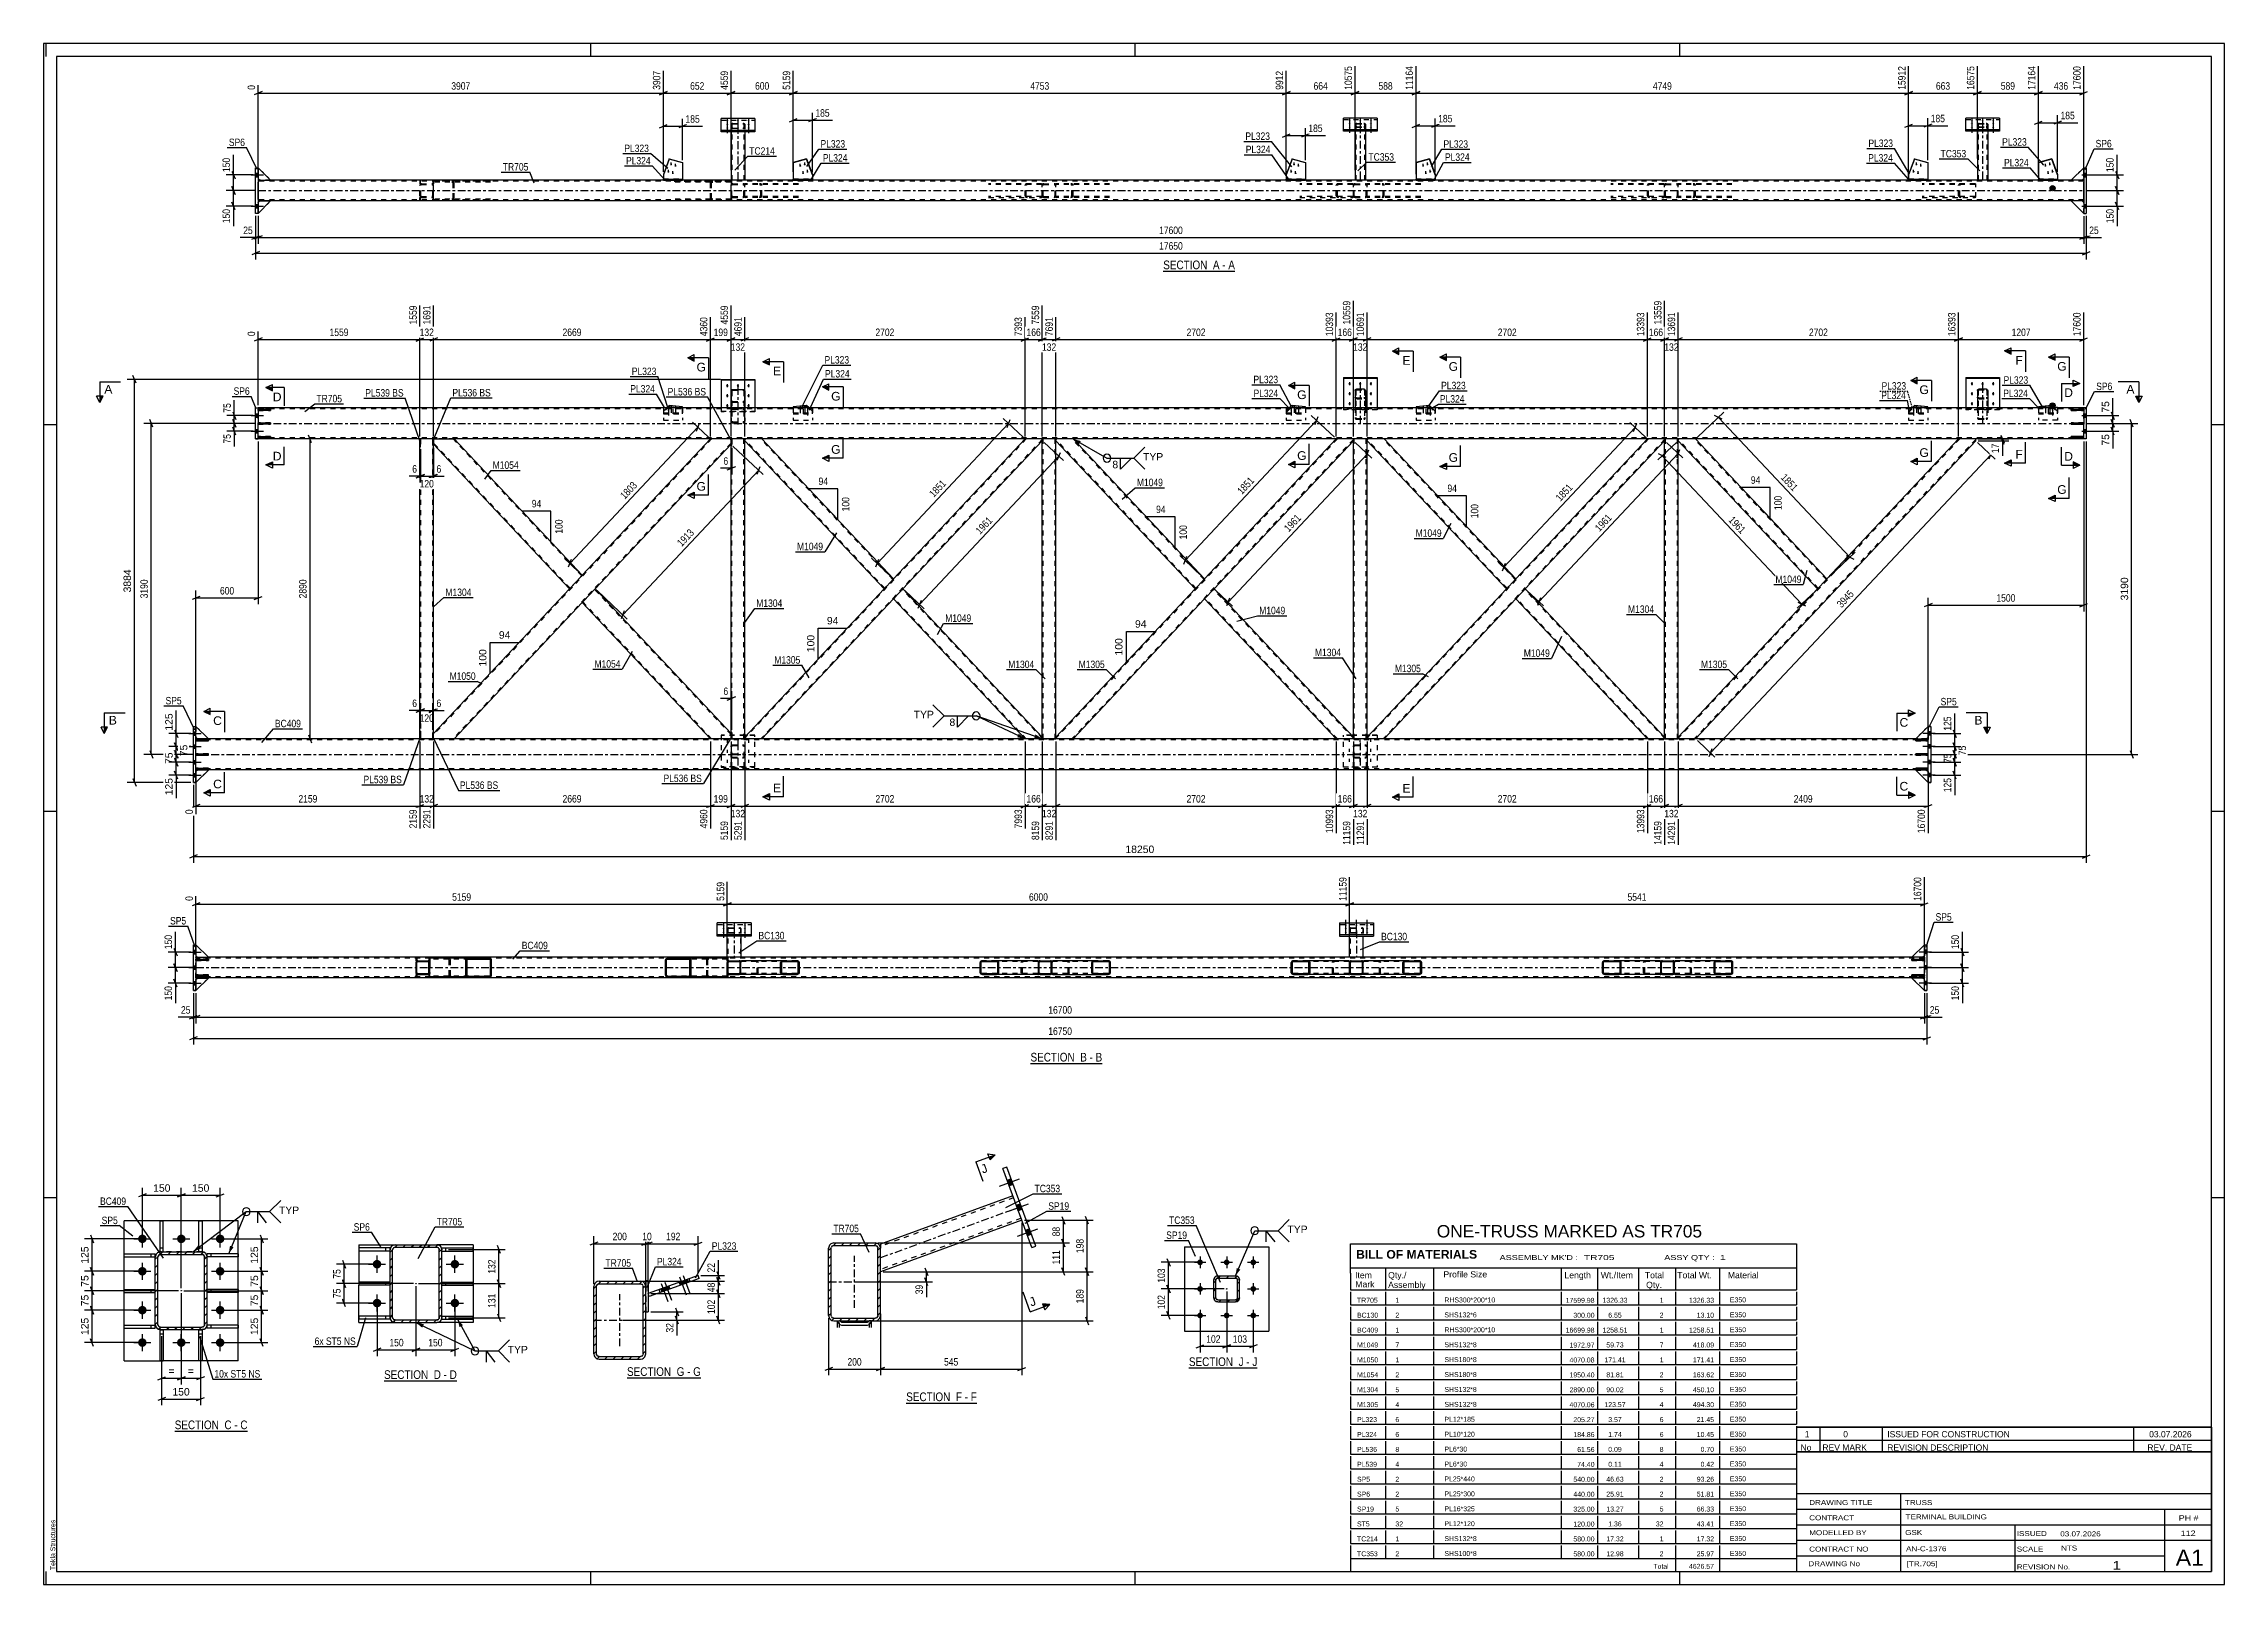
# Paper-space layout 'Layout1' of a CAD drawing. Header units: millimetres. Extents: x 0 to 841, y 0 to 594.
# The model-space entities are those that its viewports show. They can reach past a viewport. Long polylines and large blocks are cut down to what shows.
import ezdxf

# ---------------------------------------------------------------- set-up
doc = ezdxf.new("R2010")
doc.units = ezdxf.units.MM
for name, pattern in [('DXK_LINE_DOT2', [3.9198, 1.9599, -1.9599]), ('DXK_LINE_DOT3', [5.9187, 2.979, -0.9799, 0.9799, -0.9799]), ('DXK_LINE_DOT4', [0.9408, 0.4704, -0.4704])]:
    doc.linetypes.add(name, pattern=pattern)
doc.layers.add('Viewport layer', color=7, linetype='Continuous', plot=False)
doc.styles.add('Arial', font='ARIAL.TTF', dxfattribs={"height": 0.2})
doc.styles.add('Arial Bold', font='ARIALBD.TTF', dxfattribs={"height": 0.2})
doc.styles.add('Arial Narrow', font='ARIALN.TTF', dxfattribs={"height": 0.2})

# ---------------------------------------------------------------- blocks, each defined once
blk = doc.blocks.new('Unknown-761555509-18 - 3177')
at = {"color": 6, "linetype": 'Continuous'}
blk.add_line((249.91, -377.69), (277.13, -377.69), dxfattribs=at)
at = {"color": 0, "linetype": 'Continuous'}
blk.add_wipeout([(268.02, -376.94), (268.02, -373.44), (249.91, -373.44), (249.91, -376.94)], dxfattribs=at)
blk.add_wipeout([(271.41, -376.94), (271.41, -373.44), (269.07, -373.44), (269.07, -376.94)], dxfattribs=at)
at = {"color": 7, "linetype": 'Continuous', "style": 'Arial Narrow'}
blk.add_text('SECTION ', height=3.34, dxfattribs=at).set_placement((249.91, -376.94))
at = {"color": 0, "linetype": 'Continuous'}
blk.add_wipeout([(273.73, -376.94), (273.73, -373.44), (272.46, -373.44), (272.46, -376.94)], dxfattribs=at)
blk.add_wipeout([(277.13, -376.94), (277.13, -373.44), (274.78, -373.44), (274.78, -376.94)], dxfattribs=at)
at = {"color": 7, "linetype": 'Continuous', "style": 'Arial Narrow'}
for s, p in [('F', (269.07, -376.94)), ('-', (272.46, -376.94)), ('F', (274.78, -376.94))]:
    blk.add_text(s, height=3.34, dxfattribs=at).set_placement(p)
blk = doc.blocks.new('Unknown-761555509-1163')
at = {"color": 5, "linetype": 'Continuous'}
for p, q in [((758.25, 146.41), (-82.75, 146.41)), ((-82.75, 146.41), (-82.75, -447.59)), ((-81.75, 141.41), (-81.75, 146.41)), ((128.25, 141.41), (128.25, 146.41)), ((338.25, 141.41), (338.25, 146.41)), ((548.25, 141.41), (548.25, 146.41)), ((758.25, -447.59), (758.25, 146.41)), ((753.25, 141.41), (-77.75, 141.41)), ((-77.75, 141.41), (-77.75, -442.59)), ((753.25, -442.59), (753.25, 141.41)), ((-77.75, -0.59), (-82.75, -0.59)), ((758.25, -0.59), (753.25, -0.59)), ((-77.75, -149.59), (-82.75, -149.59)), ((758.25, -149.59), (753.25, -149.59)), ((-77.75, -298.59), (-82.75, -298.59)), ((758.25, -298.59), (753.25, -298.59)), ((-81.75, -447.59), (-81.75, -442.59)), ((-77.75, -442.59), (753.25, -442.59)), ((128.25, -447.59), (128.25, -442.59)), ((338.25, -447.59), (338.25, -442.59)), ((548.25, -447.59), (548.25, -442.59)), ((-82.75, -447.59), (758.25, -447.59))]:
    blk.add_line(p, q, dxfattribs=at)
at = {"color": 174, "linetype": 'Continuous', "style": 'Arial'}
blk.add_text('Tekla Structures', height=1.9102, rotation=90, dxfattribs=at).set_placement((-78.25, -442.09))
blk = doc.blocks.new('Unknown-761555509-10925')
at = {"color": 7, "linetype": 'Continuous'}
for p, q in [((421.25, -316.34), (593.25, -316.34)), ((421.25, -327.59), (421.25, -316.34)), ((593.25, -316.34), (593.25, -327.59)), ((421.25, -325.59), (593.25, -325.59)), ((421.25, -327.59), (421.25, -332.59)), ((434.75, -325.59), (434.75, -334.09)), ((453.25, -325.59), (453.25, -334.09)), ((502.53, -325.59), (502.53, -334.09)), ((516.53, -325.59), (516.53, -334.09)), ((532.25, -325.59), (532.25, -334.09)), ((546.53, -325.59), (546.53, -334.09)), ((563.53, -325.59), (563.53, -334.09)), ((593.25, -327.59), (593.25, -334.09)), ((421.25, -332.59), (421.25, -334.09)), ((421.25, -334.09), (593.25, -334.09)), ((421.25, -334.86), (421.25, -339.84)), ((434.75, -334.86), (434.75, -339.84)), ((453.25, -334.86), (453.25, -339.84)), ((502.53, -334.86), (502.53, -339.84)), ((516.53, -334.86), (516.53, -339.84)), ((532.25, -334.86), (532.25, -339.84)), ((546.53, -334.86), (546.53, -339.84)), ((563.53, -334.86), (563.53, -339.84)), ((593.25, -334.86), (593.25, -339.84)), ((421.25, -339.84), (593.25, -339.84)), ((421.25, -340.61), (421.25, -345.59)), ((434.75, -340.61), (434.75, -345.59)), ((453.25, -340.61), (453.25, -345.59)), ((502.53, -340.61), (502.53, -345.59)), ((516.53, -340.61), (516.53, -345.59)), ((532.25, -340.61), (532.25, -345.59)), ((546.53, -340.61), (546.53, -345.59)), ((563.53, -340.61), (563.53, -345.59)), ((593.25, -340.61), (593.25, -345.59)), ((421.25, -345.59), (593.25, -345.59)), ((421.25, -346.36), (421.25, -351.34)), ((421.25, -351.34), (593.25, -351.34)), ((421.25, -352.11), (421.25, -357.09)), ((434.75, -346.36), (434.75, -351.34)), ((434.75, -352.11), (434.75, -357.09)), ((453.25, -346.36), (453.25, -351.34)), ((453.25, -352.11), (453.25, -357.09)), ((502.53, -346.36), (502.53, -351.34)), ((502.53, -352.11), (502.53, -357.09)), ((516.53, -346.36), (516.53, -351.34)), ((516.53, -352.11), (516.53, -357.09)), ((532.25, -346.36), (532.25, -351.34)), ((532.25, -352.11), (532.25, -357.09)), ((546.53, -346.36), (546.53, -351.34)), ((546.53, -352.11), (546.53, -357.09)), ((563.53, -346.36), (563.53, -351.34)), ((563.53, -352.11), (563.53, -357.09)), ((593.25, -346.36), (593.25, -351.34)), ((593.25, -352.11), (593.25, -357.09)), ((421.25, -357.09), (593.25, -357.09)), ((421.25, -357.86), (421.25, -362.84)), ((434.75, -357.86), (434.75, -362.84)), ((453.25, -357.86), (453.25, -362.84)), ((502.53, -357.86), (502.53, -362.84)), ((516.53, -357.86), (516.53, -362.84)), ((532.25, -357.86), (532.25, -362.84)), ((546.53, -357.86), (546.53, -362.84)), ((563.53, -357.86), (563.53, -362.84)), ((593.25, -357.86), (593.25, -362.84)), ((421.25, -362.84), (593.25, -362.84)), ((421.25, -363.61), (421.25, -368.59)), ((421.25, -368.59), (593.25, -368.59)), ((421.25, -369.36), (421.25, -374.34)), ((434.75, -363.61), (434.75, -368.59)), ((434.75, -369.36), (434.75, -374.34)), ((453.25, -363.61), (453.25, -368.59)), ((453.25, -369.36), (453.25, -374.34)), ((502.53, -363.61), (502.53, -368.59)), ((502.53, -369.36), (502.53, -374.34)), ((516.53, -363.61), (516.53, -368.59)), ((516.53, -369.36), (516.53, -374.34)), ((532.25, -363.61), (532.25, -368.59)), ((532.25, -369.36), (532.25, -374.34)), ((546.53, -363.61), (546.53, -368.59)), ((546.53, -369.36), (546.53, -374.34)), ((563.53, -363.61), (563.53, -368.59)), ((563.53, -369.36), (563.53, -374.34)), ((593.25, -363.61), (593.25, -368.59)), ((593.25, -369.36), (593.25, -374.34)), ((421.25, -374.34), (593.25, -374.34)), ((421.25, -375.11), (421.25, -380.09)), ((434.75, -375.11), (434.75, -380.09)), ((453.25, -375.11), (453.25, -380.09)), ((502.53, -375.11), (502.53, -380.09)), ((516.53, -375.11), (516.53, -380.09)), ((532.25, -375.11), (532.25, -380.09)), ((546.53, -375.11), (546.53, -380.09)), ((563.53, -375.11), (563.53, -380.09)), ((593.25, -375.11), (593.25, -380.09)), ((421.25, -380.09), (593.25, -380.09)), ((421.25, -380.86), (421.25, -385.84)), ((421.25, -385.84), (593.25, -385.84)), ((421.25, -386.61), (421.25, -391.59)), ((434.75, -380.86), (434.75, -385.84)), ((434.75, -386.61), (434.75, -391.59)), ((453.25, -380.86), (453.25, -385.84)), ((453.25, -386.61), (453.25, -391.59)), ((502.53, -380.86), (502.53, -385.84)), ((502.53, -386.61), (502.53, -391.59)), ((516.53, -380.86), (516.53, -385.84)), ((516.53, -386.61), (516.53, -391.59)), ((532.25, -380.86), (532.25, -385.84)), ((532.25, -386.61), (532.25, -391.59)), ((546.53, -380.86), (546.53, -385.84)), ((546.53, -386.61), (546.53, -391.59)), ((563.53, -380.86), (563.53, -385.84)), ((563.53, -386.61), (563.53, -391.59)), ((593.25, -380.86), (593.25, -385.84)), ((593.25, -386.61), (593.25, -391.59)), ((421.25, -391.59), (593.25, -391.59)), ((421.25, -392.36), (421.25, -397.34)), ((434.75, -392.36), (434.75, -397.34)), ((453.25, -392.36), (453.25, -397.34)), ((502.53, -392.36), (502.53, -397.34)), ((516.53, -392.36), (516.53, -397.34)), ((532.25, -392.36), (532.25, -397.34)), ((546.53, -392.36), (546.53, -397.34)), ((563.53, -392.36), (563.53, -397.34)), ((593.25, -392.36), (593.25, -397.34)), ((421.25, -397.34), (593.25, -397.34)), ((421.25, -398.11), (421.25, -403.09)), ((421.25, -403.09), (593.25, -403.09)), ((434.75, -398.11), (434.75, -403.09)), ((453.25, -398.11), (453.25, -403.09)), ((502.53, -398.11), (502.53, -403.09)), ((516.53, -398.11), (516.53, -403.09)), ((532.25, -398.11), (532.25, -403.09)), ((546.53, -398.11), (546.53, -403.09)), ((563.53, -398.11), (563.53, -403.09)), ((593.25, -398.11), (593.25, -403.09)), ((421.25, -403.86), (421.25, -408.84)), ((421.25, -408.84), (593.25, -408.84)), ((421.25, -409.61), (421.25, -414.59)), ((434.75, -403.86), (434.75, -408.84)), ((434.75, -409.61), (434.75, -414.59)), ((453.25, -403.86), (453.25, -408.84)), ((453.25, -409.61), (453.25, -414.59)), ((502.53, -403.86), (502.53, -408.84)), ((502.53, -409.61), (502.53, -414.59)), ((516.53, -403.86), (516.53, -408.84)), ((516.53, -409.61), (516.53, -414.59)), ((532.25, -403.86), (532.25, -408.84)), ((532.25, -409.61), (532.25, -414.59)), ((546.53, -403.86), (546.53, -408.84)), ((546.53, -409.61), (546.53, -414.59)), ((563.53, -403.86), (563.53, -408.84)), ((563.53, -409.61), (563.53, -414.59)), ((593.25, -403.86), (593.25, -408.84)), ((593.25, -409.61), (593.25, -414.59)), ((421.25, -414.59), (593.25, -414.59)), ((421.25, -415.36), (421.25, -420.34)), ((421.25, -420.34), (593.25, -420.34)), ((434.75, -415.36), (434.75, -420.34)), ((453.25, -415.36), (453.25, -420.34)), ((502.53, -415.36), (502.53, -420.34)), ((516.53, -415.36), (516.53, -420.34)), ((532.25, -415.36), (532.25, -420.34)), ((546.53, -415.36), (546.53, -420.34)), ((563.53, -415.36), (563.53, -420.34)), ((593.25, -415.36), (593.25, -420.34)), ((421.25, -421.11), (421.25, -426.09)), ((421.25, -426.09), (593.25, -426.09)), ((421.25, -426.86), (421.25, -431.84)), ((434.75, -421.11), (434.75, -426.09)), ((434.75, -426.86), (434.75, -431.84)), ((453.25, -421.11), (453.25, -426.09)), ((453.25, -426.86), (453.25, -431.84)), ((502.53, -421.11), (502.53, -426.09)), ((502.53, -426.86), (502.53, -431.84)), ((516.53, -421.11), (516.53, -426.09)), ((516.53, -426.86), (516.53, -431.84)), ((532.25, -421.11), (532.25, -426.09)), ((532.25, -426.86), (532.25, -431.84)), ((546.53, -421.11), (546.53, -426.09)), ((546.53, -426.86), (546.53, -431.84)), ((563.53, -421.11), (563.53, -426.09)), ((563.53, -426.86), (563.53, -431.84)), ((593.25, -421.11), (593.25, -426.09)), ((593.25, -426.86), (593.25, -431.84)), ((421.25, -431.84), (593.25, -431.84)), ((421.25, -432.61), (421.25, -437.59)), ((434.75, -432.61), (434.75, -437.59)), ((453.25, -432.61), (453.25, -437.59)), ((502.53, -432.61), (502.53, -437.59)), ((516.53, -432.61), (516.53, -437.59)), ((532.25, -432.61), (532.25, -437.59)), ((546.53, -432.61), (546.53, -437.59)), ((563.53, -432.61), (563.53, -437.59)), ((593.25, -432.61), (593.25, -437.59)), ((421.25, -437.59), (593.25, -437.59)), ((421.25, -437.59), (593.25, -437.59)), ((421.25, -437.59), (421.25, -442.59)), ((421.25, -442.59), (593.25, -442.59)), ((546.53, -437.59), (546.53, -442.59)), ((563.53, -437.59), (563.53, -442.59)), ((593.25, -437.59), (593.25, -442.59))]:
    blk.add_line(p, q, dxfattribs=at)
at = {"color": 7}
for s, height, style, p in [('BILL OF MATERIALS', 3.3405, 'Arial Bold', (423.41, -322.03)), ('Profile Size', 2.3877, 'Arial', (457.07, -329.26)), ('Mark', 2.388, 'Arial', (423.09, -333.09))]:
    blk.add_text(s, height=height, dxfattribs=dict(at, style=style)).set_placement(p)
at = {"color": 7, "linetype": 'Continuous'}
for s, height, style, p in [('Item', 2.388, 'Arial', (423, -329.59)), ('Qty./', 2.388, 'Arial', (435.75, -329.59)), ('Length', 2.388, 'Arial', (503.75, -329.59)), ('Wt./Item', 2.388, 'Arial', (517.75, -329.59)), ('Total', 2.388, 'Arial', (534.75, -329.59)), ('Total Wt.', 2.388, 'Arial', (547.25, -329.59)), ('Material', 2.388, 'Arial', (566.75, -329.59)), ('Assembly', 2.388, 'Arial', (435.75, -333.32)), ('Qty.', 2.388, 'Arial', (535.25, -333.32)), ('TR705', 1.91, 'Arial', (423.75, -339)), ('BC130', 1.91, 'Arial', (423.75, -344.75)), ('2', 1.91, 'Arial', (438.56, -344.75)), ('1', 1.91, 'Arial', (438.56, -339)), ('SHS132*6', 1.91, 'Arial', (457.46, -344.65)), ('RHS300*200*10', 1.9102, 'Arial', (457.46, -338.9)), ('17599.98', 1.91, 'Arial', (504.22, -339.04)), ('300.00', 1.91, 'Arial', (507.19, -344.79)), ('1326.33', 1.91, 'Arial', (518.42, -339)), ('6.55', 1.91, 'Arial', (520.64, -344.75)), ('2', 1.91, 'Arial', (540.47, -344.75)), ('1', 1.91, 'Arial', (540.47, -339)), ('1326.33', 1.91, 'Arial', (551.81, -339)), ('13.10', 1.91, 'Arial', (554.77, -344.75)), ('E350', 1.91, 'Arial', (567.56, -338.86)), ('E350', 1.91, 'Arial', (567.56, -344.61)), ('BC409', 1.91, 'Arial', (423.75, -350.5)), ('1', 1.91, 'Arial', (438.56, -350.5)), ('RHS300*200*10', 1.9102, 'Arial', (457.46, -350.4)), ('16699.98', 1.91, 'Arial', (504.22, -350.54)), ('1258.51', 1.91, 'Arial', (518.42, -350.5)), ('1', 1.91, 'Arial', (540.47, -350.5)), ('1258.51', 1.91, 'Arial', (551.81, -350.5)), ('E350', 1.91, 'Arial', (567.56, -350.36)), ('M1049', 1.91, 'Arial', (423.75, -356.25)), ('M1050', 1.91, 'Arial', (423.75, -362)), ('7', 1.91, 'Arial', (438.56, -356.25)), ('1', 1.91, 'Arial', (438.56, -362)), ('SHS132*8', 1.91, 'Arial', (457.46, -356.15)), ('SHS180*8', 1.91, 'Arial', (457.46, -361.9)), ('4070.08', 1.91, 'Arial', (505.7, -362.04)), ('1972.97', 1.91, 'Arial', (505.7, -356.29)), ('171.41', 1.91, 'Arial', (519.16, -362)), ('59.73', 1.91, 'Arial', (519.9, -356.25)), ('7', 1.91, 'Arial', (540.47, -356.25)), ('1', 1.91, 'Arial', (540.47, -362)), ('418.09', 1.91, 'Arial', (553.29, -356.25)), ('171.41', 1.91, 'Arial', (553.29, -362)), ('E350', 1.91, 'Arial', (567.56, -356.11)), ('E350', 1.91, 'Arial', (567.56, -361.86)), ('M1054', 1.91, 'Arial', (423.75, -367.75)), ('2', 1.91, 'Arial', (438.56, -367.75)), ('SHS180*8', 1.91, 'Arial', (457.46, -367.65)), ('1950.40', 1.91, 'Arial', (505.7, -367.79)), ('81.81', 1.91, 'Arial', (519.9, -367.75)), ('2', 1.91, 'Arial', (540.47, -367.75)), ('163.62', 1.91, 'Arial', (553.29, -367.75)), ('E350', 1.91, 'Arial', (567.56, -367.61)), ('M1304', 1.91, 'Arial', (423.75, -373.5)), ('M1305', 1.91, 'Arial', (423.75, -379.25)), ('4', 1.91, 'Arial', (438.56, -379.25)), ('5', 1.91, 'Arial', (438.56, -373.5)), ('SHS132*8', 1.91, 'Arial', (457.46, -373.4)), ('SHS132*8', 1.91, 'Arial', (457.46, -379.15)), ('4070.06', 1.91, 'Arial', (505.7, -379.29)), ('2890.00', 1.91, 'Arial', (505.7, -373.54)), ('123.57', 1.91, 'Arial', (519.16, -379.25)), ('90.02', 1.91, 'Arial', (519.9, -373.5)), ('4', 1.91, 'Arial', (540.47, -379.25)), ('5', 1.91, 'Arial', (540.47, -373.5)), ('450.10', 1.91, 'Arial', (553.29, -373.5)), ('494.30', 1.91, 'Arial', (553.29, -379.25)), ('E350', 1.91, 'Arial', (567.56, -373.36)), ('E350', 1.91, 'Arial', (567.56, -379.11)), ('PL323', 1.91, 'Arial', (423.75, -385)), ('6', 1.91, 'Arial', (438.56, -385)), ('PL12*185', 1.91, 'Arial', (457.46, -384.9)), ('205.27', 1.91, 'Arial', (507.19, -385.04)), ('3.57', 1.91, 'Arial', (520.64, -385)), ('6', 1.91, 'Arial', (540.47, -385)), ('21.45', 1.91, 'Arial', (554.77, -385)), ('E350', 1.91, 'Arial', (567.56, -384.86)), ('PL324', 1.91, 'Arial', (423.75, -390.75)), ('PL536', 1.91, 'Arial', (423.75, -396.5)), ('8', 1.91, 'Arial', (438.56, -396.5)), ('6', 1.91, 'Arial', (438.56, -390.75)), ('PL10*120', 1.91, 'Arial', (457.46, -390.65)), ('PL6*30', 1.91, 'Arial', (457.46, -396.4)), ('184.86', 1.91, 'Arial', (507.19, -390.79)), ('61.56', 1.91, 'Arial', (508.67, -396.54)), ('0.09', 1.91, 'Arial', (520.64, -396.5)), ('1.74', 1.91, 'Arial', (520.64, -390.75)), ('8', 1.91, 'Arial', (540.47, -396.5)), ('6', 1.91, 'Arial', (540.47, -390.75)), ('10.45', 1.91, 'Arial', (554.77, -390.75)), ('0.70', 1.91, 'Arial', (556.25, -396.5)), ('E350', 1.91, 'Arial', (567.56, -390.61)), ('E350', 1.91, 'Arial', (567.56, -396.36)), ('PL539', 1.91, 'Arial', (423.75, -402.25)), ('4', 1.91, 'Arial', (438.56, -402.25)), ('PL6*30', 1.91, 'Arial', (457.46, -402.15)), ('74.40', 1.91, 'Arial', (508.67, -402.29)), ('0.11', 1.91, 'Arial', (520.64, -402.25)), ('4', 1.91, 'Arial', (540.47, -402.25)), ('0.42', 1.91, 'Arial', (556.25, -402.25)), ('E350', 1.91, 'Arial', (567.56, -402.11)), ('SP5', 1.91, 'Arial', (423.75, -408)), ('SP6', 1.91, 'Arial', (423.75, -413.75)), ('2', 1.91, 'Arial', (438.56, -408)), ('2', 1.91, 'Arial', (438.56, -413.75)), ('PL25*440', 1.91, 'Arial', (457.46, -407.9)), ('PL25*300', 1.91, 'Arial', (457.46, -413.65)), ('440.00', 1.91, 'Arial', (507.19, -413.79)), ('540.00', 1.91, 'Arial', (507.19, -408.04)), ('46.63', 1.91, 'Arial', (519.9, -408)), ('25.91', 1.91, 'Arial', (519.9, -413.75)), ('2', 1.91, 'Arial', (540.47, -408)), ('2', 1.91, 'Arial', (540.47, -413.75)), ('51.81', 1.91, 'Arial', (554.77, -413.75)), ('93.26', 1.91, 'Arial', (554.77, -408)), ('E350', 1.91, 'Arial', (567.56, -407.86)), ('E350', 1.91, 'Arial', (567.56, -413.61)), ('SP19', 1.91, 'Arial', (423.75, -419.5)), ('5', 1.91, 'Arial', (438.56, -419.5)), ('PL16*325', 1.91, 'Arial', (457.46, -419.4)), ('325.00', 1.91, 'Arial', (507.19, -419.54)), ('13.27', 1.91, 'Arial', (519.9, -419.5)), ('5', 1.91, 'Arial', (540.47, -419.5)), ('66.33', 1.91, 'Arial', (554.77, -419.5)), ('E350', 1.91, 'Arial', (567.56, -419.36)), ('ST5', 1.91, 'Arial', (423.75, -425.25)), ('32', 1.91, 'Arial', (438.56, -425.25)), ('PL12*120', 1.91, 'Arial', (457.46, -425.15)), ('120.00', 1.91, 'Arial', (507.19, -425.29)), ('1.36', 1.91, 'Arial', (520.64, -425.25)), ('32', 1.91, 'Arial', (538.99, -425.25)), ('43.41', 1.91, 'Arial', (554.77, -425.25)), ('E350', 1.91, 'Arial', (567.56, -425.11)), ('TC214', 1.91, 'Arial', (423.75, -431)), ('TC353', 1.91, 'Arial', (423.75, -436.75)), ('2', 1.91, 'Arial', (438.56, -436.75)), ('1', 1.91, 'Arial', (438.56, -431)), ('SHS132*8', 1.91, 'Arial', (457.46, -430.9)), ('SHS100*8', 1.91, 'Arial', (457.46, -436.65)), ('580.00', 1.91, 'Arial', (507.19, -431.04)), ('580.00', 1.91, 'Arial', (507.19, -436.79)), ('17.32', 1.91, 'Arial', (519.9, -431)), ('12.98', 1.91, 'Arial', (519.9, -436.75)), ('2', 1.91, 'Arial', (540.47, -436.75)), ('1', 1.91, 'Arial', (540.47, -431)), ('25.97', 1.91, 'Arial', (554.77, -436.75)), ('17.32', 1.91, 'Arial', (554.77, -431)), ('E350', 1.91, 'Arial', (567.56, -430.86)), ('E350', 1.91, 'Arial', (567.56, -436.61)), ('Total', 1.909, 'Arial Narrow', (538.09, -441.59)), ('4626.57', 1.91, 'Arial', (551.77, -441.59))]:
    blk.add_text(s, height=height, dxfattribs=dict(at, style=style)).set_placement(p)
at = {"color": 7, "linetype": 'Continuous', "style": 'Arial Narrow'}
for s, height, width, p in [("ASSEMBLY MK'D :", 1.9089, 1.6, (478.75, -322.54)), ('TR705', 1.909, 1.794707, (511.25, -322.54)), ('ASSY QTY :', 1.909, 1.6, (542.25, -322.54)), ('1', 1.91, 1.794707, (563.75, -322.54))]:
    blk.add_text(s, height=height, dxfattribs=dict(at, width=width)).set_placement(p)
blk = doc.blocks.new('Unknown-761555509-10926')
at = {"color": 2, "linetype": 'Continuous'}
blk.add_line((447.25, -316.34), (564.75, -316.34), dxfattribs=at)
at = {"color": 7, "style": 'Arial'}
blk.add_text('ONE-TRUSS MARKED AS TR705', height=4.7754, dxfattribs=at).set_placement((454.51, -313.84))
blk = doc.blocks.new('Unknown-761555509-10927')
at = {"color": 7, "linetype": 'Continuous'}
for p, q in [((593.25, -396.54), (593.25, -442.59)), ((593.25, -396.54), (753.25, -396.54)), ((753.25, -396.59), (753.25, -442.59)), ((593.25, -412.59), (753.25, -412.59)), ((593.25, -418.59), (753.25, -418.59)), ((633.39, -412.59), (633.39, -442.59)), ((735.25, -442.54), (735.25, -418.54)), ((593.25, -424.59), (753.25, -424.59)), ((677.39, -424.59), (677.39, -442.59)), ((593.25, -430.59), (753.25, -430.59)), ((593.25, -436.59), (735.25, -436.59)), ((593.25, -442.59), (753.25, -442.59))]:
    blk.add_line(p, q, dxfattribs=at)
at = {"color": 7, "style": 'Arial Narrow'}
for s, height, width, p in [('DRAWING TITLE', 1.9089, 1.425378, (598.14, -416.99)), ('TRUSS', 1.909, 1.425378, (635.06, -417.01)), ('CONTRACT', 1.909, 1.425378, (598.14, -422.88)), ('MODELLED BY', 1.9089, 1.425378, (598.14, -428.61)), ('GSK', 1.909, 1.425378, (635.14, -428.55)), ('TERMINAL BUILDING', 1.9089, 1.425378, (635.31, -422.52)), ('ISSUED', 1.909, 1.425378, (678.19, -428.95)), ('03.07.2026', 1.909, 1.425378, (694.95, -429.07)), ('CONTRACT NO', 1.9089, 1.425378, (598.14, -434.94)), ('AN-C-1376', 1.909, 1.425378, (635.48, -434.81)), ('SCALE', 1.909, 1.425378, (678.19, -434.94)), ('A1', 6.204, 1.25, (739.49, -440.39)), ('DRAWING No', 1.909, 1.425378, (597.81, -440.59)), ('[TR.705]', 1.909, 1.425378, (635.72, -440.6)), ('REVISION No.', 1.9089, 1.425378, (678.19, -441.82)), ('1', 3.34, 1.5, (715.17, -441.91))]:
    blk.add_text(s, height=height, dxfattribs=dict(at, width=width)).set_placement(p)
at = {"color": 7, "linetype": 'Continuous', "style": 'Arial Narrow'}
for s, height, width, p in [('PH #', 2.1, 1.42538, (740.65, -423.04)), ('112', 2.1, 1.42538, (741.44, -428.94)), ('NTS', 1.909, 1.425378, (695.25, -434.54))]:
    blk.add_text(s, height=height, dxfattribs=dict(at, width=width)).set_placement(p)
blk = doc.blocks.new('Unknown-761555509-10928')
at = {"color": 7, "linetype": 'Continuous'}
for p, q in [((593.25, -387.04), (753.25, -387.04)), ((753.25, -387.04), (593.25, -387.04)), ((593.25, -387.04), (593.25, -392.04)), ((593.25, -392.04), (753.25, -392.04)), ((593.25, -392.04), (593.25, -396.54)), ((593.25, -392.04), (753.25, -392.04)), ((602.25, -387.04), (602.25, -392.04)), ((602.25, -392.04), (602.25, -396.54)), ((626.25, -387.04), (626.25, -392.04)), ((626.25, -392.04), (626.25, -396.54)), ((723.25, -387.04), (723.25, -392.04)), ((723.25, -392.04), (723.25, -396.54)), ((753.25, -387.04), (753.25, -392.04)), ((753.25, -392.04), (753.25, -396.54)), ((753.25, -396.54), (593.25, -396.54))]:
    blk.add_line(p, q, dxfattribs=at)
at = {"color": 7, "linetype": 'Continuous', "style": 'Arial Narrow'}
for s, height, width, p in [('No', 2.386, 1.2, (594.8, -396.04)), ('1', 2.39, 1.196471, (596.41, -390.89)), ('REV MARK', 2.386, 1.2, (603.25, -396.04)), ('0', 2.39, 1.196471, (611.26, -390.89)), ('REVISION DESCRIPTION', 2.3861, 1.2, (628.25, -396.04)), ('ISSUED FOR CONSTRUCTION', 2.3861, 1.196471, (628.25, -390.89)), ('REV. DATE', 2.386, 1.2, (728.54, -396.04)), ('03.07.2026', 2.386, 1.196471, (729.25, -390.89))]:
    blk.add_text(s, height=height, dxfattribs=dict(at, width=width)).set_placement(p)
blk = doc.blocks.new('Unknown-761555509-20 - 1283')
at = {"color": 6, "linetype": 'Continuous'}
blk.add_line((358.93, -364.17), (385.3, -364.17), dxfattribs=at)
at = {"color": 0, "linetype": 'Continuous'}
blk.add_wipeout([(377.04, -363.42), (377.04, -359.92), (358.93, -359.92), (358.93, -363.42)], dxfattribs=at)
blk.add_wipeout([(380.01, -363.42), (380.01, -359.92), (378.09, -359.92), (378.09, -363.42)], dxfattribs=at)
at = {"color": 7, "linetype": 'Continuous', "style": 'Arial Narrow'}
blk.add_text('SECTION ', height=3.34, dxfattribs=at).set_placement((358.93, -363.42))
at = {"color": 0, "linetype": 'Continuous'}
blk.add_wipeout([(382.34, -363.42), (382.34, -359.92), (381.06, -359.92), (381.06, -363.42)], dxfattribs=at)
blk.add_wipeout([(385.3, -363.42), (385.3, -359.92), (383.39, -359.92), (383.39, -363.42)], dxfattribs=at)
at = {"color": 7, "linetype": 'Continuous', "style": 'Arial Narrow'}
for s, p in [('J', (378.09, -363.42)), ('J', (383.39, -363.42)), ('-', (381.06, -363.42))]:
    blk.add_text(s, height=3.34, dxfattribs=at).set_placement(p)
blk = doc.blocks.new('Unknown-761555509-12 - 2520')
at = {"color": 6, "linetype": 'Continuous'}
blk.add_line((349.03, 58.68), (376.68, 58.68), dxfattribs=at)
at = {"color": 0, "linetype": 'Continuous'}
blk.add_wipeout([(367.14, 59.43), (367.14, 62.93), (349.03, 62.93), (349.03, 59.43)], dxfattribs=at)
blk.add_wipeout([(370.74, 59.43), (370.74, 62.93), (368.19, 62.93), (368.19, 59.43)], dxfattribs=at)
at = {"color": 7, "linetype": 'Continuous', "style": 'Arial Narrow'}
blk.add_text('SECTION ', height=3.34, dxfattribs=at).set_placement((349.03, 59.43))
at = {"color": 0, "linetype": 'Continuous'}
blk.add_wipeout([(373.07, 59.43), (373.07, 62.93), (371.79, 62.93), (371.79, 59.43)], dxfattribs=at)
blk.add_wipeout([(376.68, 59.43), (376.68, 62.93), (374.12, 62.93), (374.12, 59.43)], dxfattribs=at)
at = {"color": 7, "linetype": 'Continuous', "style": 'Arial Narrow'}
for s, p in [('A', (368.19, 59.43)), ('-', (371.79, 59.43)), ('A', (374.12, 59.43))]:
    blk.add_text(s, height=3.34, dxfattribs=at).set_placement(p)
blk = doc.blocks.new('Unknown-761555509-13 - 2150')
at = {"color": 6, "linetype": 'Continuous'}
blk.add_line((297.85, -246.76), (325.5, -246.76), dxfattribs=at)
at = {"color": 0, "linetype": 'Continuous'}
blk.add_wipeout([(315.96, -246.01), (315.96, -242.51), (297.85, -242.51), (297.85, -246.01)], dxfattribs=at)
blk.add_wipeout([(319.57, -246.01), (319.57, -242.51), (317.01, -242.51), (317.01, -246.01)], dxfattribs=at)
at = {"color": 7, "linetype": 'Continuous', "style": 'Arial Narrow'}
blk.add_text('SECTION ', height=3.34, dxfattribs=at).set_placement((297.85, -246.01))
at = {"color": 0, "linetype": 'Continuous'}
blk.add_wipeout([(321.89, -246.01), (321.89, -242.51), (320.62, -242.51), (320.62, -246.01)], dxfattribs=at)
blk.add_wipeout([(325.5, -246.01), (325.5, -242.51), (322.94, -242.51), (322.94, -246.01)], dxfattribs=at)
at = {"color": 7, "linetype": 'Continuous', "style": 'Arial Narrow'}
for s, p in [('B', (317.01, -246.01)), ('B', (322.94, -246.01)), ('-', (320.62, -246.01))]:
    blk.add_text(s, height=3.34, dxfattribs=at).set_placement(p)
blk = doc.blocks.new('Unknown-761555509-14 - 2984')
at = {"color": 6, "linetype": 'Continuous'}
blk.add_line((-32.19, -388.51), (-4.12, -388.51), dxfattribs=at)
at = {"color": 0, "linetype": 'Continuous'}
blk.add_wipeout([(-14.08, -387.76), (-14.08, -384.26), (-32.19, -384.26), (-32.19, -387.76)], dxfattribs=at)
blk.add_wipeout([(-10.26, -387.76), (-10.26, -384.26), (-13.03, -384.26), (-13.03, -387.76)], dxfattribs=at)
at = {"color": 7, "linetype": 'Continuous', "style": 'Arial Narrow'}
blk.add_text('SECTION ', height=3.34, dxfattribs=at).set_placement((-32.19, -387.76))
at = {"color": 0, "linetype": 'Continuous'}
blk.add_wipeout([(-7.93, -387.76), (-7.93, -384.26), (-9.21, -384.26), (-9.21, -387.76)], dxfattribs=at)
blk.add_wipeout([(-4.12, -387.76), (-4.12, -384.26), (-6.88, -384.26), (-6.88, -387.76)], dxfattribs=at)
at = {"color": 7, "linetype": 'Continuous', "style": 'Arial Narrow'}
for s, p in [('C', (-13.03, -387.76)), ('-', (-9.21, -387.76)), ('C', (-6.88, -387.76))]:
    blk.add_text(s, height=3.34, dxfattribs=at).set_placement(p)
blk = doc.blocks.new('Unknown-761555509-15 - 5121')
at = {"color": 6, "linetype": 'Continuous'}
blk.add_line((142.23, -367.98), (170.74, -367.98), dxfattribs=at)
at = {"color": 0, "linetype": 'Continuous'}
blk.add_wipeout([(160.34, -367.23), (160.34, -363.73), (142.23, -363.73), (142.23, -367.23)], dxfattribs=at)
blk.add_wipeout([(164.38, -367.23), (164.38, -363.73), (161.39, -363.73), (161.39, -367.23)], dxfattribs=at)
at = {"color": 7, "linetype": 'Continuous', "style": 'Arial Narrow'}
blk.add_text('SECTION ', height=3.34, dxfattribs=at).set_placement((142.23, -367.23))
at = {"color": 0, "linetype": 'Continuous'}
blk.add_wipeout([(166.7, -367.23), (166.7, -363.73), (165.43, -363.73), (165.43, -367.23)], dxfattribs=at)
blk.add_wipeout([(170.74, -367.23), (170.74, -363.73), (167.75, -363.73), (167.75, -367.23)], dxfattribs=at)
at = {"color": 7, "linetype": 'Continuous', "style": 'Arial Narrow'}
for s, p in [('G', (161.39, -367.23)), ('-', (165.43, -367.23)), ('G', (167.75, -367.23))]:
    blk.add_text(s, height=3.34, dxfattribs=at).set_placement(p)
blk = doc.blocks.new('Unknown-761555509-17 - 1661')
at = {"color": 6, "linetype": 'Continuous'}
blk.add_line((48.54, -369.14), (76.61, -369.14), dxfattribs=at)
at = {"color": 0, "linetype": 'Continuous'}
blk.add_wipeout([(66.65, -368.39), (66.65, -364.89), (48.54, -364.89), (48.54, -368.39)], dxfattribs=at)
blk.add_wipeout([(70.46, -368.39), (70.46, -364.89), (67.7, -364.89), (67.7, -368.39)], dxfattribs=at)
at = {"color": 7, "linetype": 'Continuous', "style": 'Arial Narrow'}
blk.add_text('SECTION ', height=3.34, dxfattribs=at).set_placement((48.54, -368.39))
at = {"color": 0, "linetype": 'Continuous'}
blk.add_wipeout([(72.79, -368.39), (72.79, -364.89), (71.51, -364.89), (71.51, -368.39)], dxfattribs=at)
blk.add_wipeout([(76.61, -368.39), (76.61, -364.89), (73.84, -364.89), (73.84, -368.39)], dxfattribs=at)
at = {"color": 7, "linetype": 'Continuous', "style": 'Arial Narrow'}
for s, p in [('D', (67.7, -368.39)), ('-', (71.51, -368.39)), ('D', (73.84, -368.39))]:
    blk.add_text(s, height=3.34, dxfattribs=at).set_placement(p)
blk = doc.blocks.new('Bolt-761555509-3202 - 3177')
at = {"linetype": 'Continuous'}
for points in [[(291.15, -293.37), (290.39, -291.3), (288.89, -291.85), (289.64, -293.91)], [(291.15, -293.37), (290.39, -291.3), (288.89, -291.85), (289.64, -293.91)], [(291.15, -293.37), (290.39, -291.3), (288.89, -291.85), (289.64, -293.91)], [(294.65, -303), (293.9, -300.93), (292.4, -301.48), (293.15, -303.55)], [(294.65, -303), (293.9, -300.93), (292.4, -301.48), (293.15, -303.55)], [(298.16, -312.63), (297.41, -310.56), (295.9, -311.11), (296.65, -313.18)], [(298.16, -312.63), (297.41, -310.56), (295.9, -311.11), (296.65, -313.18)], [(298.16, -312.63), (297.41, -310.56), (295.9, -311.11), (296.65, -313.18)]]:
    blk.add_hatch(color=1, dxfattribs=at).paths.add_polyline_path(points)
at = {"color": 1, "linetype": 'Continuous'}
for p, q in [((293.5, -291.34), (285.7, -294.18)), ((293.5, -291.34), (285.7, -294.18)), ((293.5, -291.34), (285.7, -294.18)), ((290.39, -291.3), (288.89, -291.85)), ((290.39, -291.3), (288.89, -291.85)), ((290.39, -291.3), (288.89, -291.85)), ((291.15, -293.37), (289.64, -293.91)), ((291.15, -293.37), (289.64, -293.91)), ((291.15, -293.37), (289.64, -293.91)), ((297, -300.97), (289.2, -303.81)), ((297, -300.97), (289.2, -303.81)), ((293.9, -300.93), (292.4, -301.48)), ((293.9, -300.93), (292.4, -301.48)), ((300.51, -310.6), (292.71, -313.44)), ((300.51, -310.6), (292.71, -313.44)), ((300.51, -310.6), (292.71, -313.44)), ((294.65, -303), (293.15, -303.55)), ((294.65, -303), (293.15, -303.55)), ((297.41, -310.56), (295.9, -311.11)), ((297.41, -310.56), (295.9, -311.11)), ((297.41, -310.56), (295.9, -311.11)), ((298.16, -312.63), (296.65, -313.18)), ((298.16, -312.63), (296.65, -313.18)), ((298.16, -312.63), (296.65, -313.18))]:
    blk.add_line(p, q, dxfattribs=at)
blk = doc.blocks.new('Part-761555509-3271 - 3177')
at = {"color": 2, "linetype": 'Continuous'}
for p, q in [((223.38, -348.56), (223.38, -345.97)), ((223.47, -345.97), (223.5, -346.18)), ((224.42, -346.12), (224.35, -345.97)), ((224.37, -347.45), (224.98, -347.63)), ((224.68, -346.37), (224.42, -346.12)), ((224.98, -346.46), (224.68, -346.37)), ((224.98, -346.46), (234.98, -346.46)), ((224.98, -347.63), (234.98, -347.63)), ((235.29, -346.37), (234.98, -346.46)), ((234.98, -347.63), (235.59, -347.45)), ((235.55, -346.12), (235.29, -346.37)), ((235.61, -345.97), (235.55, -346.12)), ((236.46, -346.18), (236.49, -345.97)), ((236.58, -348.56), (236.58, -345.97))]:
    blk.add_line(p, q, dxfattribs=at)
at = {"color": 7, "linetype": 'DXK_LINE_DOT2'}
for p, q in [((223.38, -345.97), (223.47, -345.97)), ((223.47, -345.97), (224.35, -345.97)), ((224.18, -348.56), (224.18, -345.97)), ((236.58, -345.97), (235.61, -345.97)), ((235.78, -348.56), (235.78, -345.97))]:
    blk.add_line(p, q, dxfattribs=at)
at = {"color": 2, "linetype": 'Continuous'}
for centre, start, end in [((225.57, -345.7), 193.29492, 235.53358), ((234.39, -345.7), 304.46642, 346.70508)]:
    blk.add_arc(centre, 2.13, start, end, dxfattribs=at)
blk = doc.blocks.new('Part-761555509-3255 - 3177')
at = {"color": 2, "linetype": 'Continuous'}
for p, q in [((291.06, -297.81), (239.98, -316.41)), ((294.48, -307.21), (239.98, -327.05)), ((239.98, -316.41), (239.98, -317.97))]:
    blk.add_line(p, q, dxfattribs=at)
at = {"color": 7, "linetype": 'DXK_LINE_DOT2'}
for p, q in [((291.34, -298.57), (239.98, -317.26)), ((294.48, -307.21), (291.06, -297.81)), ((294.21, -306.46), (239.98, -326.2)), ((239.98, -316.41), (239.98, -316.9)), ((239.98, -327.05), (239.98, -317.97))]:
    blk.add_line(p, q, dxfattribs=at)
at = {"color": 7, "linetype": 'DXK_LINE_DOT3'}
blk.add_line((292.77, -302.51), (239.98, -321.73), dxfattribs=at)
blk = doc.blocks.new('Part-761555509-3223 - 3177')
at = {"linetype": 'Continuous'}
h = blk.add_hatch(dxfattribs=at)
h.set_pattern_fill('', scale=0.7, style=0, pattern_type=0)
h.set_pattern_definition([(45, (219.9812, -343.9713), (-1.57154, 1.57154), [])])
h.paths.add_polyline_path([(219.98, -317.97), (219.98, -343.97), (220.13, -344.74), (220.57, -345.39), (221.22, -345.82), (221.98, -345.97), (237.98, -345.97), (238.75, -345.82), (239.4, -345.39), (239.83, -344.74), (239.98, -343.97), (239.98, -317.97), (239.83, -317.21), (239.4, -316.56), (238.75, -316.12), (237.98, -315.97), (221.98, -315.97), (221.22, -316.12), (220.57, -316.56), (220.13, -317.21)])
h.paths.add_polyline_path([(221.27, -317.26), (221.6, -317.05), (221.98, -316.97), (237.98, -316.97), (238.36, -317.05), (238.69, -317.26), (238.91, -317.59), (238.98, -317.97), (238.98, -343.97), (238.91, -344.35), (238.69, -344.68), (238.36, -344.9), (237.98, -344.97), (221.98, -344.97), (221.6, -344.9), (221.27, -344.68), (221.06, -344.35), (220.98, -343.97), (220.98, -317.97), (221.06, -317.59)])
blk.add_hatch(color=30, dxfattribs=at).paths.add_polyline_path([(229.98, -331.07, -1), (229.98, -330.87, -1)])
at = {"color": 2, "linetype": 'Continuous'}
for p, q in [((220.13, -317.21), (219.98, -317.97)), ((219.98, -343.97), (219.98, -317.97)), ((220.98, -317.97), (221.06, -317.59)), ((220.98, -343.97), (220.98, -317.97)), ((221.98, -315.97), (221.22, -316.12)), ((221.6, -317.05), (221.98, -316.97)), ((221.98, -315.97), (237.98, -315.97)), ((221.98, -316.97), (237.98, -316.97)), ((238.75, -316.12), (237.98, -315.97)), ((237.98, -316.97), (238.36, -317.05)), ((238.91, -317.59), (238.98, -317.97)), ((238.98, -343.97), (238.98, -317.97)), ((239.98, -317.97), (239.83, -317.21)), ((239.98, -343.97), (239.98, -317.97)), ((219.98, -343.97), (220.13, -344.74)), ((221.06, -344.35), (220.98, -343.97)), ((238.98, -343.97), (238.91, -344.35)), ((239.83, -344.74), (239.98, -343.97)), ((221.22, -345.82), (221.98, -345.97)), ((221.98, -344.97), (221.6, -344.9)), ((221.98, -344.97), (237.98, -344.97)), ((221.98, -345.97), (237.98, -345.97)), ((238.36, -344.9), (237.98, -344.97)), ((237.98, -345.97), (238.75, -345.82))]:
    blk.add_line(p, q, dxfattribs=at)
at = {"color": 7, "linetype": 'DXK_LINE_DOT3'}
for p, q in [((229.98, -340.97), (229.98, -320.97)), ((219.98, -330.97), (239.98, -330.97))]:
    blk.add_line(p, q, dxfattribs=at)
at = {"color": 30, "linetype": 'DXK_LINE_DOT3'}
blk.add_line((229.98, -330.97), (229.98, -330.97), dxfattribs=at)
at = {"color": 30, "linetype": 'Continuous'}
blk.add_circle((229.98, -330.97), 0.1, dxfattribs=at)
at = {"color": 2, "linetype": 'Continuous'}
for centre, radius, start, end in [((221.98, -317.97), 2, 112.5, 157.5), ((221.98, -317.97), 1, 112.5, 157.5), ((237.98, -317.97), 1, 22.5, 67.5), ((237.98, -317.97), 2, 22.5, 67.5), ((221.98, -343.97), 2, 202.5, 247.5), ((221.98, -343.97), 1, 202.5, 247.5), ((237.98, -343.97), 1, 292.5, 337.5), ((237.98, -343.97), 2, 292.5, 337.5)]:
    blk.add_arc(centre, radius, start, end, dxfattribs=at)
blk = doc.blocks.new('Part-761555509-3276 - 3177')
at = {"color": 2, "linetype": 'Continuous'}
for p, q in [((288.72, -286.69), (287.22, -287.24)), ((298.33, -317.78), (287.22, -287.24)), ((299.83, -317.23), (288.72, -286.69)), ((298.33, -317.78), (299.83, -317.23))]:
    blk.add_line(p, q, dxfattribs=at)
blk = doc.blocks.new('Part-761555509-3601 - 3427')
at = {"color": 2, "linetype": 'Continuous'}
for p, q in [((446.54, 6.08), (446.54, 6)), ((446.54, 6.08), (453.93, 6.08)), ((453.93, 6.08), (453.93, 6))]:
    blk.add_line(p, q, dxfattribs=at)
at = {"color": 7, "linetype": 'DXK_LINE_DOT2'}
for p, q in [((446.54, 6), (446.54, 1.28)), ((446.54, 1.28), (453.93, 1.28)), ((453.93, 6), (453.93, 1.28))]:
    blk.add_line(p, q, dxfattribs=at)
blk = doc.blocks.new('Part-761555509-3504 - 3427')
at = {"color": 7, "linetype": 'DXK_LINE_DOT2'}
for p, q in [((-24, -121), (-24, -116.8)), ((-24, -116.8), (-19.2, -121.6)), ((-23.4, -121.6), (-24, -121)), ((-19.2, -121.6), (-23.4, -121.6))]:
    blk.add_line(p, q, dxfattribs=at)
blk = doc.blocks.new('Part-761555509-3440 - 3427')
at = {"color": 2, "linetype": 'Continuous'}
for p, q in [((67.4, -121.6), (67.4, -119.14)), ((67.64, -119.14), (67.4, -119.14)), ((67.64, -121.6), (67.4, -121.6)), ((67.64, -121.6), (67.64, -119.14))]:
    blk.add_line(p, q, dxfattribs=at)
blk = doc.blocks.new('Part-761555509-3544 - 3427')
at = {"color": 2, "linetype": 'Continuous'}
for p, q in [((663, 12.66), (663.05, 12.89)), ((663, 12.66), (663, 6)), ((663.05, 12.89), (663.19, 13.09)), ((663.19, 13.09), (663.39, 13.22)), ((663.39, 13.22), (663.64, 13.26)), ((663.64, 13.26), (666.36, 13.26)), ((666.36, 13.26), (666.6, 13.22)), ((666.6, 13.22), (666.81, 13.09)), ((666.81, 13.09), (666.95, 12.89)), ((666.95, 12.89), (667, 12.66)), ((667, 12.66), (667, 6))]:
    blk.add_line(p, q, dxfattribs=at)
at = {"color": 7, "linetype": 'DXK_LINE_DOT2'}
for p, q in [((663.05, 9.88), (663, 10.11)), ((663.19, 9.68), (663.05, 9.88)), ((663.39, 9.55), (663.19, 9.68)), ((663.34, 12.78), (663.32, 12.66)), ((663.32, 12.66), (663.32, 2.25)), ((663.32, 10.11), (663.34, 9.99)), ((663.41, 12.87), (663.34, 12.78)), ((663.34, 9.99), (663.41, 9.89)), ((663.64, 9.5), (663.39, 9.55)), ((663.52, 12.94), (663.41, 12.87)), ((663.41, 9.89), (663.52, 9.83)), ((663.64, 12.96), (663.52, 12.94)), ((663.52, 9.83), (663.64, 9.81)), ((663.64, 12.96), (666.36, 12.96)), ((663.64, 9.81), (666.36, 9.81)), ((663.64, 9.5), (666.36, 9.5)), ((666.48, 12.94), (666.36, 12.96)), ((666.36, 9.81), (666.48, 9.83)), ((666.6, 9.55), (666.36, 9.5)), ((666.59, 12.87), (666.48, 12.94)), ((666.48, 9.83), (666.59, 9.89)), ((666.65, 12.78), (666.59, 12.87)), ((666.59, 9.89), (666.6, 9.92)), ((666.6, 9.92), (666.65, 9.99)), ((666.81, 9.68), (666.6, 9.55)), ((666.68, 12.66), (666.65, 12.78)), ((666.65, 9.99), (666.68, 10.11)), ((666.68, 12.66), (666.68, 2.25)), ((666.95, 9.88), (666.81, 9.68)), ((667, 10.11), (666.95, 9.88)), ((663, 6), (663, 2.25)), ((663.05, 5.41), (663, 5.15)), ((663, 2.25), (663.05, 1.99)), ((663.32, 5.15), (663.34, 5.28)), ((663.34, 2.12), (663.32, 2.25)), ((663.64, 5.83), (663.39, 5.77)), ((663.39, 1.62), (663.64, 1.57)), ((663.52, 5.46), (663.64, 5.49)), ((663.64, 1.91), (663.52, 1.94)), ((663.64, 5.83), (666.36, 5.83)), ((663.64, 5.49), (666.36, 5.49)), ((663.64, 1.91), (666.36, 1.91)), ((663.64, 1.57), (666.36, 1.57)), ((666.6, 5.77), (666.36, 5.83)), ((666.36, 5.49), (666.48, 5.46)), ((666.48, 1.94), (666.36, 1.91)), ((666.36, 1.57), (666.6, 1.62)), ((666.65, 5.28), (666.68, 5.15)), ((666.68, 2.25), (666.65, 2.12)), ((667, 5.15), (666.95, 5.41)), ((666.95, 1.99), (667, 2.25)), ((667, 6), (667, 2.25))]:
    blk.add_line(p, q, dxfattribs=at)
at = {"color": 7, "linetype": 'DXK_LINE_DOT3'}
blk.add_line((665, 14.8), (665, 0.28), dxfattribs=at)
at = {"color": 7, "linetype": 'DXK_LINE_DOT2'}
for centre, radius, start, end in [((663.67, 2.22), 0.662, 200.75832, 245.68004), ((663.65, 5.16), 0.331, 114.31996, 159.24168), ((663.65, 2.24), 0.331, 200.75832, 245.68004), ((666.35, 5.16), 0.331, 20.75832, 65.68004), ((666.35, 2.24), 0.331, 294.31996, 339.24168), ((666.33, 5.17), 0.662, 20.75832, 65.68004), ((666.33, 2.22), 0.662, 294.31996, 339.24168)]:
    blk.add_arc(centre, radius, start, end, dxfattribs=at)
blk = doc.blocks.new('Bolt-761555509-3509 - 3427')
at = {"color": 1, "linetype": 'DXK_LINE_DOT2'}
for p, q in [((180.91, -122), (180.91, -123.13)), ((180.91, -125.85), (180.91, -126.98)), ((185.01, -122), (185.01, -123.13)), ((189.11, -122), (189.11, -123.13)), ((189.11, -125.85), (189.11, -126.98)), ((180.91, -129.7), (180.91, -130.84)), ((185.01, -129.7), (185.01, -130.84)), ((189.11, -129.7), (189.11, -130.84))]:
    blk.add_line(p, q, dxfattribs=at)
blk = doc.blocks.new('Part-761555509-3445 - 3427')
at = {"color": 7, "linetype": 'DXK_LINE_DOT2'}
for p, q in [((67.4, -121.6), (67.4, -119.14)), ((67.64, -119.14), (67.4, -119.14)), ((67.64, -121.6), (67.4, -121.6)), ((67.64, -121.6), (67.64, -119.14))]:
    blk.add_line(p, q, dxfattribs=at)
blk = doc.blocks.new('Bolt-761555509-3493 - 3427')
at = {"linetype": 'Continuous'}
for points in [[(398.39, 5), (398.31, 5.01), (398.24, 5.02), (398.18, 5.03), (398.12, 5.05), (398.08, 5.07), (398.05, 5.09), (398.03, 5.12), (398.03, 5.14), (398.05, 5.17), (398.08, 5.19), (398.12, 5.21), (398.18, 5.23), (398.24, 5.24), (398.31, 5.25), (398.39, 5.25), (398.46, 5.25), (398.53, 5.24), (398.6, 5.23), (398.66, 5.21), (398.7, 5.19), (398.73, 5.17), (398.75, 5.14), (398.75, 5.12), (398.73, 5.09), (398.7, 5.07), (398.66, 5.05), (398.6, 5.03), (398.53, 5.02), (398.46, 5.01)], [(399.46, 6.04), (399.38, 6.04), (399.31, 6.05), (399.25, 6.06), (399.19, 6.08), (399.15, 6.1), (399.11, 6.12), (399.1, 6.15), (399.1, 6.17), (399.11, 6.2), (399.15, 6.22), (399.19, 6.24), (399.25, 6.26), (399.31, 6.27), (399.38, 6.28), (399.46, 6.28), (399.53, 6.28), (399.6, 6.27), (399.67, 6.26), (399.72, 6.24), (399.77, 6.22), (399.8, 6.2), (399.82, 6.17), (399.82, 6.15), (399.8, 6.12), (399.77, 6.1), (399.72, 6.08), (399.67, 6.06), (399.6, 6.05), (399.53, 6.04)], [(401.15, 5.83), (401.08, 5.83), (401.01, 5.84), (400.94, 5.85), (400.89, 5.87), (400.84, 5.89), (400.81, 5.92), (400.8, 5.94), (400.8, 5.97), (400.81, 5.99), (400.84, 6.02), (400.89, 6.04), (400.94, 6.05), (401.01, 6.07), (401.08, 6.07), (401.15, 6.08), (401.23, 6.07), (401.3, 6.07), (401.37, 6.05), (401.42, 6.04), (401.47, 6.02), (401.5, 5.99), (401.51, 5.97), (401.51, 5.94), (401.5, 5.92), (401.47, 5.89), (401.42, 5.87), (401.37, 5.85), (401.3, 5.84), (401.23, 5.83)]]:
    blk.add_hatch(color=1, dxfattribs=at).paths.add_polyline_path(points)
at = {"color": 1, "linetype": 'Continuous'}
for p, q in [((398.39, 5.88), (398.39, 3.06)), ((399.46, 6.91), (399.46, 4.09)), ((401.15, 6.71), (401.15, 3.89))]:
    blk.add_line(p, q, dxfattribs=at)
at = {"color": 1, "linetype": 'DXK_LINE_DOT2'}
blk.add_line((400.08, 5.67), (400.08, 2.85), dxfattribs=at)
blk = doc.blocks.new('Part-761555509-3732 - 3427')
at = {"color": 7, "linetype": 'DXK_LINE_DOT2'}
for p, q in [((158.55, 6.45), (156.28, 4.26)), ((157.7, 6.08), (156.28, 4.71)), ((156.28, 4.71), (156.28, 3.64)), ((156.28, 4.09), (163.67, 4.09)), ((156.28, 3.64), (163.67, 3.64)), ((158.55, 6.9), (158.55, 6.45)), ((158.55, 6.45), (163.67, 5.93)), ((163.67, 3.64), (163.67, 6.08))]:
    blk.add_line(p, q, dxfattribs=at)
at = {"color": 2, "linetype": 'Continuous'}
for p, q in [((158.55, 6.9), (157.7, 6.08)), ((163.67, 6.39), (158.55, 6.9)), ((163.67, 6.08), (163.67, 6.39))]:
    blk.add_line(p, q, dxfattribs=at)
blk = doc.blocks.new('Bolt-761555509-3429 - 3427')
at = {"linetype": 'Continuous'}
for points in [[(180.91, 14.89), (181, 14.88), (181.09, 14.85), (181.17, 14.81), (181.24, 14.75), (181.29, 14.68), (181.33, 14.6), (181.35, 14.52), (181.35, 14.43), (181.33, 14.35), (181.29, 14.27), (181.24, 14.2), (181.17, 14.14), (181.09, 14.1), (181, 14.07), (180.91, 14.06), (180.82, 14.07), (180.73, 14.1), (180.65, 14.14), (180.58, 14.2), (180.53, 14.27), (180.49, 14.35), (180.47, 14.43), (180.47, 14.52), (180.49, 14.6), (180.53, 14.68), (180.58, 14.75), (180.65, 14.81), (180.73, 14.85), (180.82, 14.88)], [(180.91, 11.04), (181, 11.03), (181.09, 11), (181.17, 10.96), (181.24, 10.9), (181.29, 10.83), (181.33, 10.75), (181.35, 10.67), (181.35, 10.58), (181.33, 10.49), (181.29, 10.42), (181.24, 10.35), (181.17, 10.29), (181.09, 10.24), (181, 10.22), (180.91, 10.21), (180.82, 10.22), (180.73, 10.24), (180.65, 10.29), (180.58, 10.35), (180.53, 10.42), (180.49, 10.49), (180.47, 10.58), (180.47, 10.67), (180.49, 10.75), (180.53, 10.83), (180.58, 10.9), (180.65, 10.96), (180.73, 11), (180.82, 11.03)], [(185.01, 14.89), (185.1, 14.88), (185.19, 14.85), (185.27, 14.81), (185.34, 14.75), (185.39, 14.68), (185.43, 14.6), (185.45, 14.52), (185.45, 14.43), (185.43, 14.35), (185.39, 14.27), (185.34, 14.2), (185.27, 14.14), (185.19, 14.1), (185.1, 14.07), (185.01, 14.06), (184.92, 14.07), (184.83, 14.1), (184.75, 14.14), (184.68, 14.2), (184.63, 14.27), (184.59, 14.35), (184.57, 14.43), (184.57, 14.52), (184.59, 14.6), (184.63, 14.68), (184.68, 14.75), (184.75, 14.81), (184.83, 14.85), (184.92, 14.88)], [(189.11, 14.89), (189.2, 14.88), (189.29, 14.85), (189.37, 14.81), (189.44, 14.75), (189.49, 14.68), (189.53, 14.6), (189.55, 14.52), (189.55, 14.43), (189.53, 14.35), (189.49, 14.27), (189.44, 14.2), (189.37, 14.14), (189.29, 14.1), (189.2, 14.07), (189.11, 14.06), (189.02, 14.07), (188.93, 14.1), (188.85, 14.14), (188.78, 14.2), (188.73, 14.27), (188.69, 14.35), (188.67, 14.43), (188.67, 14.52), (188.69, 14.6), (188.73, 14.68), (188.78, 14.75), (188.85, 14.81), (188.93, 14.85), (189.02, 14.88)], [(189.11, 11.04), (189.2, 11.03), (189.29, 11), (189.37, 10.96), (189.44, 10.9), (189.49, 10.83), (189.53, 10.75), (189.55, 10.67), (189.55, 10.58), (189.53, 10.49), (189.49, 10.42), (189.44, 10.35), (189.37, 10.29), (189.29, 10.24), (189.2, 10.22), (189.11, 10.21), (189.02, 10.22), (188.93, 10.24), (188.85, 10.29), (188.78, 10.35), (188.73, 10.42), (188.69, 10.49), (188.67, 10.58), (188.67, 10.67), (188.69, 10.75), (188.73, 10.83), (188.78, 10.9), (188.85, 10.96), (188.93, 11), (189.02, 11.03)], [(180.91, 7.18), (181, 7.17), (181.09, 7.15), (181.17, 7.1), (181.24, 7.05), (181.29, 6.98), (181.33, 6.9), (181.35, 6.81), (181.35, 6.73), (181.33, 6.64), (181.29, 6.56), (181.24, 6.49), (181.17, 6.43), (181.09, 6.39), (181, 6.36), (180.91, 6.36), (180.82, 6.36), (180.73, 6.39), (180.65, 6.43), (180.58, 6.49), (180.53, 6.56), (180.49, 6.64), (180.47, 6.73), (180.47, 6.81), (180.49, 6.9), (180.53, 6.98), (180.58, 7.05), (180.65, 7.1), (180.73, 7.15), (180.82, 7.17)], [(189.11, 7.18), (189.2, 7.17), (189.29, 7.15), (189.37, 7.1), (189.44, 7.05), (189.49, 6.98), (189.53, 6.9), (189.55, 6.81), (189.55, 6.73), (189.53, 6.64), (189.49, 6.56), (189.44, 6.49), (189.37, 6.43), (189.29, 6.39), (189.2, 6.36), (189.11, 6.36), (189.02, 6.36), (188.93, 6.39), (188.85, 6.43), (188.78, 6.49), (188.73, 6.56), (188.69, 6.64), (188.67, 6.73), (188.67, 6.81), (188.69, 6.9), (188.73, 6.98), (188.78, 7.05), (188.85, 7.1), (188.93, 7.15), (189.02, 7.17)]]:
    blk.add_hatch(color=1, dxfattribs=at).paths.add_polyline_path(points)
at = {"color": 1, "linetype": 'Continuous'}
for p, q in [((180.91, 15.09), (180.91, 13.95)), ((180.91, 11.24), (180.91, 10.1)), ((185.01, 15.09), (185.01, 13.95)), ((189.11, 15.09), (189.11, 13.95)), ((189.11, 11.24), (189.11, 10.1)), ((180.91, 7.38), (180.91, 6.25)), ((189.11, 7.38), (189.11, 6.25))]:
    blk.add_line(p, q, dxfattribs=at)
at = {"color": 1, "linetype": 'DXK_LINE_DOT2'}
blk.add_line((185.01, 7.38), (185.01, 6.25), dxfattribs=at)
blk = doc.blocks.new('Part-761555509-3450 - 3427')
at = {"color": 2, "linetype": 'Continuous'}
for p, q in [((62.6, -6), (62.36, -6)), ((62.36, -6), (62.36, -8.98)), ((62.6, -8.98), (62.6, -6)), ((62.36, -8.98), (62.6, -8.98))]:
    blk.add_line(p, q, dxfattribs=at)
blk = doc.blocks.new('Part-761555509-3498 - 3427')
at = {"color": 7, "linetype": 'DXK_LINE_DOT2'}
for p, q in [((-23.4, -133.63), (-24, -134.23)), ((-24, -138.43), (-19.2, -133.63)), ((-24, -134.23), (-24, -138.43)), ((-19.2, -133.63), (-23.4, -133.63))]:
    blk.add_line(p, q, dxfattribs=at)
blk = doc.blocks.new('Bolt-761555509-3435 - 3427')
at = {"linetype": 'Continuous'}
for points in [[(660.9, 15.65), (660.99, 15.64), (661.08, 15.61), (661.16, 15.57), (661.23, 15.51), (661.28, 15.44), (661.32, 15.36), (661.34, 15.28), (661.34, 15.19), (661.32, 15.11), (661.28, 15.03), (661.23, 14.96), (661.16, 14.9), (661.08, 14.86), (660.99, 14.83), (660.9, 14.82), (660.81, 14.83), (660.72, 14.86), (660.64, 14.9), (660.57, 14.96), (660.52, 15.03), (660.48, 15.11), (660.46, 15.19), (660.46, 15.28), (660.48, 15.36), (660.52, 15.44), (660.57, 15.51), (660.64, 15.57), (660.72, 15.61), (660.81, 15.64)], [(660.9, 11.8), (660.99, 11.79), (661.08, 11.76), (661.16, 11.72), (661.23, 11.66), (661.28, 11.59), (661.32, 11.51), (661.34, 11.43), (661.34, 11.34), (661.32, 11.26), (661.28, 11.18), (661.23, 11.11), (661.16, 11.05), (661.08, 11.01), (660.99, 10.98), (660.9, 10.97), (660.81, 10.98), (660.72, 11.01), (660.64, 11.05), (660.57, 11.11), (660.52, 11.18), (660.48, 11.26), (660.46, 11.34), (660.46, 11.43), (660.48, 11.51), (660.52, 11.59), (660.57, 11.66), (660.64, 11.72), (660.72, 11.76), (660.81, 11.79)], [(665, 15.65), (665.09, 15.64), (665.18, 15.61), (665.26, 15.57), (665.33, 15.51), (665.38, 15.44), (665.42, 15.36), (665.44, 15.28), (665.44, 15.19), (665.42, 15.11), (665.38, 15.03), (665.33, 14.96), (665.26, 14.9), (665.18, 14.86), (665.09, 14.83), (665, 14.82), (664.91, 14.83), (664.82, 14.86), (664.74, 14.9), (664.67, 14.96), (664.62, 15.03), (664.58, 15.11), (664.56, 15.19), (664.56, 15.28), (664.58, 15.36), (664.62, 15.44), (664.67, 15.51), (664.74, 15.57), (664.82, 15.61), (664.91, 15.64)], [(669.1, 15.65), (669.19, 15.64), (669.28, 15.61), (669.36, 15.57), (669.43, 15.51), (669.48, 15.44), (669.52, 15.36), (669.54, 15.28), (669.54, 15.19), (669.52, 15.11), (669.48, 15.03), (669.43, 14.96), (669.36, 14.9), (669.28, 14.86), (669.19, 14.83), (669.1, 14.82), (669.01, 14.83), (668.92, 14.86), (668.84, 14.9), (668.77, 14.96), (668.72, 15.03), (668.68, 15.11), (668.66, 15.19), (668.66, 15.28), (668.68, 15.36), (668.72, 15.44), (668.77, 15.51), (668.84, 15.57), (668.92, 15.61), (669.01, 15.64)], [(669.1, 11.8), (669.19, 11.79), (669.28, 11.76), (669.36, 11.72), (669.43, 11.66), (669.48, 11.59), (669.52, 11.51), (669.54, 11.43), (669.54, 11.34), (669.52, 11.26), (669.48, 11.18), (669.43, 11.11), (669.36, 11.05), (669.28, 11.01), (669.19, 10.98), (669.1, 10.97), (669.01, 10.98), (668.92, 11.01), (668.84, 11.05), (668.77, 11.11), (668.72, 11.18), (668.68, 11.26), (668.66, 11.34), (668.66, 11.43), (668.68, 11.51), (668.72, 11.59), (668.77, 11.66), (668.84, 11.72), (668.92, 11.76), (669.01, 11.79)], [(660.9, 7.94), (660.99, 7.94), (661.08, 7.91), (661.16, 7.87), (661.23, 7.81), (661.28, 7.74), (661.32, 7.66), (661.34, 7.57), (661.34, 7.49), (661.32, 7.4), (661.28, 7.32), (661.23, 7.25), (661.16, 7.2), (661.08, 7.15), (660.99, 7.13), (660.9, 7.12), (660.81, 7.13), (660.72, 7.15), (660.64, 7.2), (660.57, 7.25), (660.52, 7.32), (660.48, 7.4), (660.46, 7.49), (660.46, 7.57), (660.48, 7.66), (660.52, 7.74), (660.57, 7.81), (660.64, 7.87), (660.72, 7.91), (660.81, 7.94)], [(669.1, 7.94), (669.19, 7.94), (669.28, 7.91), (669.36, 7.87), (669.43, 7.81), (669.48, 7.74), (669.52, 7.66), (669.54, 7.57), (669.54, 7.49), (669.52, 7.4), (669.48, 7.32), (669.43, 7.25), (669.36, 7.2), (669.28, 7.15), (669.19, 7.13), (669.1, 7.12), (669.01, 7.13), (668.92, 7.15), (668.84, 7.2), (668.77, 7.25), (668.72, 7.32), (668.68, 7.4), (668.66, 7.49), (668.66, 7.57), (668.68, 7.66), (668.72, 7.74), (668.77, 7.81), (668.84, 7.87), (668.92, 7.91), (669.01, 7.94)]]:
    blk.add_hatch(color=1, dxfattribs=at).paths.add_polyline_path(points)
at = {"color": 1, "linetype": 'Continuous'}
for p, q in [((660.9, 15.85), (660.9, 14.72)), ((660.9, 12), (660.9, 10.86)), ((665, 15.85), (665, 14.72)), ((669.1, 15.85), (669.1, 14.72)), ((669.1, 12), (669.1, 10.86)), ((660.9, 8.15), (660.9, 7.01)), ((669.1, 8.15), (669.1, 7.01))]:
    blk.add_line(p, q, dxfattribs=at)
at = {"color": 1, "linetype": 'DXK_LINE_DOT2'}
blk.add_line((665, 8.15), (665, 7.01), dxfattribs=at)
blk = doc.blocks.new('Part-761555509-3455 - 3427')
at = {"color": 7, "linetype": 'DXK_LINE_DOT2'}
for p, q in [((62.36, -6), (62.6, -6)), ((62.36, -6), (62.36, -8.98)), ((62.6, -6), (62.6, -8.98)), ((62.36, -8.98), (62.6, -8.98))]:
    blk.add_line(p, q, dxfattribs=at)
blk = doc.blocks.new('Part-761555509-3460 - 3427')
at = {"color": 2, "linetype": 'Continuous'}
for p, q in [((206.36, 6.08), (206.36, 6)), ((206.36, 6.08), (213.75, 6.08)), ((213.75, 6.08), (213.75, 6))]:
    blk.add_line(p, q, dxfattribs=at)
at = {"color": 7, "linetype": 'DXK_LINE_DOT2'}
for p, q in [((206.36, 6), (206.36, 1.28)), ((206.36, 1.28), (213.75, 1.28)), ((213.75, 6), (213.75, 1.28))]:
    blk.add_line(p, q, dxfattribs=at)
blk = doc.blocks.new('Bolt-761555509-3461 - 3427')
at = {"linetype": 'Continuous'}
for points in [[(638.41, 5.01), (638.33, 5.01), (638.26, 5.02), (638.2, 5.03), (638.14, 5.05), (638.1, 5.07), (638.07, 5.09), (638.05, 5.12), (638.05, 5.14), (638.07, 5.17), (638.1, 5.19), (638.14, 5.21), (638.2, 5.23), (638.26, 5.24), (638.33, 5.25), (638.41, 5.25), (638.48, 5.25), (638.55, 5.24), (638.62, 5.23), (638.68, 5.21), (638.72, 5.19), (638.75, 5.17), (638.77, 5.14), (638.77, 5.12), (638.75, 5.09), (638.72, 5.07), (638.68, 5.05), (638.62, 5.03), (638.55, 5.02), (638.48, 5.01)], [(639.48, 6.04), (639.4, 6.04), (639.33, 6.05), (639.27, 6.06), (639.21, 6.08), (639.17, 6.1), (639.14, 6.12), (639.12, 6.15), (639.12, 6.17), (639.14, 6.2), (639.17, 6.22), (639.21, 6.24), (639.27, 6.26), (639.33, 6.27), (639.4, 6.28), (639.48, 6.28), (639.55, 6.28), (639.62, 6.27), (639.69, 6.26), (639.75, 6.24), (639.79, 6.22), (639.82, 6.2), (639.84, 6.17), (639.84, 6.15), (639.82, 6.12), (639.79, 6.1), (639.75, 6.08), (639.69, 6.06), (639.62, 6.05), (639.55, 6.04)], [(641.17, 5.83), (641.1, 5.83), (641.03, 5.84), (640.96, 5.85), (640.91, 5.87), (640.86, 5.89), (640.83, 5.92), (640.82, 5.94), (640.82, 5.97), (640.83, 5.99), (640.86, 6.02), (640.91, 6.04), (640.96, 6.05), (641.03, 6.07), (641.1, 6.07), (641.17, 6.08), (641.25, 6.07), (641.32, 6.07), (641.39, 6.05), (641.44, 6.04), (641.49, 6.02), (641.52, 5.99), (641.53, 5.97), (641.53, 5.94), (641.52, 5.92), (641.49, 5.89), (641.44, 5.87), (641.39, 5.85), (641.32, 5.84), (641.25, 5.83)]]:
    blk.add_hatch(color=1, dxfattribs=at).paths.add_polyline_path(points)
at = {"color": 1, "linetype": 'Continuous'}
for p, q in [((638.41, 5.88), (638.41, 3.06)), ((639.48, 6.91), (639.48, 4.09)), ((641.17, 6.71), (641.17, 3.89))]:
    blk.add_line(p, q, dxfattribs=at)
at = {"color": 1, "linetype": 'DXK_LINE_DOT2'}
blk.add_line((640.1, 5.67), (640.1, 2.86), dxfattribs=at)
blk = doc.blocks.new('Part-761555509-3462 - 3427')
at = {"color": 2, "linetype": 'Continuous'}
for p, q in [((699.2, 0.24), (704, 0.24)), ((699.2, 0.24), (699.2, -0.24)), ((704, 0.24), (704, -0.24)), ((699.2, -0.24), (704, -0.24))]:
    blk.add_line(p, q, dxfattribs=at)
at = {"color": 7, "linetype": 'DXK_LINE_DOT2'}
blk.add_line((703.4, -0.24), (703.4, 0.24), dxfattribs=at)
blk = doc.blocks.new('Part-761555509-3463 - 3427')
at = {"color": 2, "linetype": 'Continuous'}
for p, q in [((699.2, 5.5), (704, 5.5)), ((699.2, 5.02), (699.2, 5.5)), ((704, 5.02), (699.2, 5.02)), ((704, 5.5), (704, 5.02))]:
    blk.add_line(p, q, dxfattribs=at)
at = {"color": 7, "linetype": 'DXK_LINE_DOT2'}
blk.add_line((703.4, 5.02), (703.4, 5.5), dxfattribs=at)
blk = doc.blocks.new('Part-761555509-3528 - 3427')
at = {"color": 7, "linetype": 'DXK_LINE_DOT2'}
for p, q in [((187.64, -6), (182.36, -6)), ((182.36, -8.46), (182.36, -6)), ((182.68, -121.6), (182.68, -6)), ((187.32, -121.6), (187.32, -6)), ((187.64, -6.66), (187.64, -6)), ((182.36, -121.6), (182.36, -119.14)), ((182.36, -121.6), (187.64, -121.6)), ((187.64, -121.6), (187.64, -120.94))]:
    blk.add_line(p, q, dxfattribs=at)
at = {"color": 2, "linetype": 'Continuous'}
for p, q in [((187.64, -120.94), (187.64, -6.66)), ((182.36, -119.14), (182.36, -8.46))]:
    blk.add_line(p, q, dxfattribs=at)
blk = doc.blocks.new('Part-761555509-3464 - 3427')
at = {"color": 2, "linetype": 'Continuous'}
for p, q in [((699.2, -5.5), (699.2, -5.02)), ((704, -5.02), (699.2, -5.02)), ((704, -5.5), (699.2, -5.5)), ((704, -5.5), (704, -5.02))]:
    blk.add_line(p, q, dxfattribs=at)
at = {"color": 7, "linetype": 'DXK_LINE_DOT2'}
blk.add_line((703.4, -5.5), (703.4, -5.02), dxfattribs=at)
blk = doc.blocks.new('Part-761555509-3465 - 3427')
at = {"color": 7, "linetype": 'DXK_LINE_DOT2'}
for p, q in [((704, 0.24), (699.2, 0.24)), ((699.2, 0.24), (699.2, -0.24)), ((703.4, -0.24), (703.4, 0.24)), ((704, -0.24), (704, 0.24)), ((699.2, -0.24), (704, -0.24))]:
    blk.add_line(p, q, dxfattribs=at)
blk = doc.blocks.new('Part-761555509-3466 - 3427')
at = {"color": 7, "linetype": 'DXK_LINE_DOT2'}
for p, q in [((704, 5.5), (699.2, 5.5)), ((699.2, 5.5), (699.2, 5.02)), ((699.2, 5.02), (704, 5.02)), ((703.4, 5.02), (703.4, 5.5)), ((704, 5.02), (704, 5.5))]:
    blk.add_line(p, q, dxfattribs=at)
blk = doc.blocks.new('Part-761555509-3467 - 3427')
at = {"color": 7, "linetype": 'DXK_LINE_DOT2'}
for p, q in [((704, -5.02), (699.2, -5.02)), ((699.2, -5.02), (699.2, -5.5)), ((699.2, -5.5), (704, -5.5)), ((703.4, -5.5), (703.4, -5.02)), ((704, -5.5), (704, -5.02))]:
    blk.add_line(p, q, dxfattribs=at)
blk = doc.blocks.new('Part-761555509-3468 - 3427')
at = {"color": 2, "linetype": 'Continuous'}
for p, q in [((-24, -121.89), (-24, -122.37)), ((-24, -121.89), (-19.2, -121.89)), ((-24, -122.37), (-19.2, -122.37)), ((-19.2, -122.37), (-19.2, -121.89))]:
    blk.add_line(p, q, dxfattribs=at)
at = {"color": 7, "linetype": 'DXK_LINE_DOT2'}
blk.add_line((-23.4, -122.37), (-23.4, -121.89), dxfattribs=at)
blk = doc.blocks.new('Part-761555509-3533 - 3427')
at = {"color": 7, "linetype": 'DXK_LINE_DOT2'}
for p, q in [((307.64, -6), (302.36, -6)), ((302.36, -6.66), (302.36, -6)), ((302.68, -121.6), (302.68, -6)), ((307.32, -121.6), (307.32, -6)), ((307.64, -6.66), (307.64, -6)), ((302.36, -121.6), (302.36, -120.94)), ((302.36, -121.6), (307.64, -121.6)), ((307.64, -121.6), (307.64, -120.94))]:
    blk.add_line(p, q, dxfattribs=at)
at = {"color": 2, "linetype": 'Continuous'}
for p, q in [((302.36, -120.94), (302.36, -6.66)), ((307.64, -120.94), (307.64, -6.66))]:
    blk.add_line(p, q, dxfattribs=at)
blk = doc.blocks.new('Part-761555509-3469 - 3427')
at = {"color": 2, "linetype": 'Continuous'}
for p, q in [((-24, -132.89), (-24, -133.37)), ((-24, -132.89), (-19.2, -132.89)), ((-24, -133.37), (-19.2, -133.37)), ((-19.2, -133.37), (-19.2, -132.89))]:
    blk.add_line(p, q, dxfattribs=at)
at = {"color": 7, "linetype": 'DXK_LINE_DOT2'}
blk.add_line((-23.4, -133.37), (-23.4, -132.89), dxfattribs=at)
blk = doc.blocks.new('Part-761555509-3587 - 3427')
at = {"color": 2, "linetype": 'Continuous'}
for p, q in [((658.5, 17.71), (671.5, 17.71)), ((658.5, 17.71), (658.5, 6)), ((658.5, 17.49), (671.5, 17.49)), ((671.5, 17.71), (671.5, 6))]:
    blk.add_line(p, q, dxfattribs=at)
at = {"color": 7, "linetype": 'DXK_LINE_DOT2'}
for p, q in [((658.5, 6), (658.5, 5.28)), ((658.5, 5.49), (671.5, 5.49)), ((671.5, 5.28), (658.5, 5.28)), ((671.5, 6), (671.5, 5.28))]:
    blk.add_line(p, q, dxfattribs=at)
blk = doc.blocks.new('Part-761555509-3470 - 3427')
at = {"color": 2, "linetype": 'Continuous'}
for p, q in [((-24, -127.39), (-24, -127.87)), ((-24, -127.39), (-19.2, -127.39)), ((-24, -127.87), (-19.2, -127.87)), ((-19.2, -127.87), (-19.2, -127.39))]:
    blk.add_line(p, q, dxfattribs=at)
at = {"color": 7, "linetype": 'DXK_LINE_DOT2'}
blk.add_line((-23.4, -127.87), (-23.4, -127.39), dxfattribs=at)
blk = doc.blocks.new('Part-761555509-3471 - 3427')
at = {"color": 7, "linetype": 'DXK_LINE_DOT2'}
for p, q in [((-19.2, -121.89), (-24, -121.89)), ((-24, -121.89), (-24, -122.37)), ((-24, -122.37), (-19.2, -122.37)), ((-23.4, -122.37), (-23.4, -121.89)), ((-19.2, -122.37), (-19.2, -121.89))]:
    blk.add_line(p, q, dxfattribs=at)
blk = doc.blocks.new('Part-761555509-3681 - 3427')
at = {"color": 7, "linetype": 'DXK_LINE_DOT2'}
for p, q in [((182.37, -124.43), (182.41, -124.26)), ((182.37, -132.54), (182.37, -124.43)), ((182.41, -124.26), (182.51, -124.12)), ((182.51, -124.12), (182.67, -124.02)), ((182.63, -124.35), (182.61, -124.43)), ((182.61, -132.54), (182.61, -124.43)), ((182.68, -124.27), (182.63, -124.35)), ((182.67, -124.02), (182.85, -123.98)), ((182.76, -124.23), (182.68, -124.27)), ((182.85, -124.21), (182.76, -124.23)), ((182.85, -123.98), (187.17, -123.98)), ((182.85, -124.21), (187.17, -124.21)), ((187.17, -123.98), (187.35, -124.02)), ((187.26, -124.23), (187.17, -124.21)), ((187.34, -124.27), (187.26, -124.23)), ((187.39, -124.35), (187.34, -124.27)), ((187.35, -124.02), (187.51, -124.12)), ((187.41, -124.43), (187.39, -124.35)), ((187.41, -132.54), (187.41, -124.43)), ((187.51, -124.12), (187.61, -124.26)), ((187.61, -124.26), (187.65, -124.43)), ((187.65, -132.54), (187.65, -124.43)), ((182.41, -127.75), (182.37, -127.94)), ((182.41, -128.67), (182.37, -128.49)), ((182.37, -132.54), (182.41, -132.73)), ((182.51, -128.81), (182.41, -128.67)), ((182.67, -128.91), (182.51, -128.81)), ((182.61, -127.94), (182.63, -127.84)), ((182.61, -128.49), (182.63, -128.58)), ((182.63, -132.64), (182.61, -132.54)), ((182.63, -127.84), (182.68, -127.76)), ((182.63, -128.58), (182.68, -128.65)), ((182.68, -132.72), (182.63, -132.64)), ((182.85, -127.43), (182.67, -127.47)), ((182.85, -128.94), (182.67, -128.91)), ((182.67, -133.01), (182.85, -133.05)), ((182.68, -127.76), (182.76, -127.7)), ((182.68, -128.65), (182.76, -128.7)), ((182.76, -132.77), (182.68, -132.72)), ((182.76, -127.7), (182.85, -127.69)), ((182.76, -128.7), (182.85, -128.72)), ((182.85, -132.79), (182.76, -132.77)), ((182.85, -127.43), (187.17, -127.43)), ((182.85, -127.69), (187.17, -127.69)), ((182.85, -128.72), (187.17, -128.72)), ((182.85, -128.94), (187.17, -128.94)), ((182.85, -132.79), (187.17, -132.79)), ((182.85, -133.05), (187.17, -133.05)), ((187.35, -127.47), (187.17, -127.43)), ((187.17, -127.69), (187.26, -127.7)), ((187.17, -128.72), (187.26, -128.7)), ((187.35, -128.91), (187.17, -128.94)), ((187.26, -132.77), (187.17, -132.79)), ((187.17, -133.05), (187.35, -133.01)), ((187.26, -127.7), (187.34, -127.76)), ((187.26, -128.7), (187.34, -128.65)), ((187.34, -132.72), (187.26, -132.77)), ((187.34, -127.76), (187.39, -127.84)), ((187.34, -128.65), (187.39, -128.58)), ((187.39, -132.64), (187.34, -132.72)), ((187.51, -128.81), (187.35, -128.91)), ((187.39, -127.84), (187.41, -127.94)), ((187.39, -128.58), (187.41, -128.49)), ((187.41, -132.54), (187.39, -132.64)), ((187.61, -128.67), (187.51, -128.81)), ((187.65, -127.94), (187.61, -127.75)), ((187.65, -128.49), (187.61, -128.67)), ((187.61, -132.73), (187.65, -132.54))]:
    blk.add_line(p, q, dxfattribs=at)
at = {"color": 7, "linetype": 'DXK_LINE_DOT3'}
blk.add_line((185.01, -123.04), (185.01, -133.66), dxfattribs=at)
at = {"color": 7, "linetype": 'DXK_LINE_DOT2'}
for centre, start, end in [((182.87, -127.92), 114.31996, 159.24168), ((182.87, -132.56), 200.75832, 245.68004), ((187.15, -127.92), 20.75832, 65.68004), ((187.15, -132.56), 294.31996, 339.24168)]:
    blk.add_arc(centre, 0.496, start, end, dxfattribs=at)
blk = doc.blocks.new('Part-761555509-3472 - 3427')
at = {"color": 7, "linetype": 'DXK_LINE_DOT2'}
for p, q in [((-19.2, -132.89), (-24, -132.89)), ((-24, -132.89), (-24, -133.37)), ((-24, -133.37), (-19.2, -133.37)), ((-23.4, -133.37), (-23.4, -132.89)), ((-19.2, -133.37), (-19.2, -132.89))]:
    blk.add_line(p, q, dxfattribs=at)
blk = doc.blocks.new('Part-761555509-3473 - 3427')
at = {"color": 7, "linetype": 'DXK_LINE_DOT2'}
for p, q in [((-19.2, -127.39), (-24, -127.39)), ((-24, -127.39), (-24, -127.87)), ((-24, -127.87), (-19.2, -127.87)), ((-23.4, -127.87), (-23.4, -127.39)), ((-19.2, -127.87), (-19.2, -127.39))]:
    blk.add_line(p, q, dxfattribs=at)
blk = doc.blocks.new('Part-761555509-3538 - 3427')
at = {"color": 7, "linetype": 'DXK_LINE_DOT2'}
for p, q in [((427.64, -6), (422.36, -6)), ((422.36, -6.66), (422.36, -6)), ((422.68, -121.6), (422.68, -6)), ((427.32, -121.6), (427.32, -6)), ((427.64, -6.66), (427.64, -6)), ((422.36, -121.6), (422.36, -120.94)), ((422.36, -121.6), (427.64, -121.6)), ((427.64, -121.6), (427.64, -120.94))]:
    blk.add_line(p, q, dxfattribs=at)
at = {"color": 2, "linetype": 'Continuous'}
for p, q in [((422.36, -120.94), (422.36, -6.66)), ((427.64, -120.94), (427.64, -6.66))]:
    blk.add_line(p, q, dxfattribs=at)
blk = doc.blocks.new('Part-761555509-3607 - 3427')
at = {"color": 7, "linetype": 'DXK_LINE_DOT2'}
for p, q in [((418.51, -132.57), (418.51, -120.14)), ((421.61, -120.14), (418.51, -120.14)), ((421.81, -120.36), (418.51, -120.36)), ((427.64, -120.14), (422.36, -120.14)), ((427.64, -120.36), (422.36, -120.36)), ((431.51, -120.36), (428.19, -120.36)), ((431.51, -120.14), (428.39, -120.14)), ((431.51, -120.14), (431.51, -132.57)), ((418.51, -132.35), (431.51, -132.35)), ((431.51, -132.57), (418.51, -132.57))]:
    blk.add_line(p, q, dxfattribs=at)
at = {"color": 2, "linetype": 'Continuous'}
for p, q in [((422.36, -120.14), (421.61, -120.14)), ((422.36, -120.36), (421.81, -120.36)), ((428.39, -120.14), (427.64, -120.14)), ((428.19, -120.36), (427.64, -120.36))]:
    blk.add_line(p, q, dxfattribs=at)
blk = doc.blocks.new('Part-761555509-3478 - 3427')
at = {"linetype": 'Continuous'}
blk.add_hatch(color=2, dxfattribs=at).paths.add_polyline_path([(692, 6), (691.2, 7.4), (692.8, 7.4)])
at = {"color": 2, "linetype": 'Continuous'}
for p, q in [((704, 6), (0, 6)), ((692, 6), (691.2, 7.4)), ((691.2, 7.4), (692.8, 7.4)), ((692.8, 7.4), (692, 6)), ((62.36, -6), (0, -6)), ((67.4, -6), (62.6, -6)), ((67.64, -6), (67.64, -6)), ((174.48, -6), (75.52, -6)), ((704, -6), (182.6, -6))]:
    blk.add_line(p, q, dxfattribs=at)
at = {"color": 7, "linetype": 'DXK_LINE_DOT2'}
for p, q in [((0, -6), (0, 6)), ((704, 5.6), (0, 5.6)), ((704, -6), (704, 6)), ((704, -5.6), (0, -5.6)), ((62.6, -6), (62.36, -6)), ((704, -6), (67.4, -6)), ((75.52, -6), (67.64, -6)), ((182.6, -6), (174.48, -6))]:
    blk.add_line(p, q, dxfattribs=at)
at = {"color": 7, "linetype": 'DXK_LINE_DOT3'}
blk.add_line((0, 0), (704, 0), dxfattribs=at)
at = {"color": 2, "linetype": 'Continuous'}
blk.add_circle((692, 6.9), 1, dxfattribs=at)
blk = doc.blocks.new('Part-761555509-3543 - 3427')
at = {"color": 7, "linetype": 'DXK_LINE_DOT2'}
for p, q in [((547.64, -6), (542.36, -6)), ((542.36, -6.66), (542.36, -6)), ((542.68, -121.6), (542.68, -6)), ((547.32, -121.6), (547.32, -6)), ((547.64, -6.66), (547.64, -6)), ((542.36, -121.6), (542.36, -120.94)), ((542.36, -121.6), (547.64, -121.6)), ((547.64, -121.6), (547.64, -120.94))]:
    blk.add_line(p, q, dxfattribs=at)
at = {"color": 2, "linetype": 'Continuous'}
for p, q in [((542.36, -120.94), (542.36, -6.66)), ((547.64, -120.94), (547.64, -6.66))]:
    blk.add_line(p, q, dxfattribs=at)
blk = doc.blocks.new('Part-761555509-3483 - 3427')
at = {"color": 2, "linetype": 'Continuous'}
for p, q in [((-24, -121.6), (-23.4, -121.6)), ((62.36, -121.6), (-19.2, -121.6)), ((67.4, -121.6), (62.6, -121.6)), ((67.64, -121.6), (67.64, -121.6)), ((174.48, -121.6), (75.52, -121.6)), ((639.2, -121.6), (182.6, -121.6)), ((644, -121.6), (643.4, -121.6)), ((644, -133.6), (-24, -133.6))]:
    blk.add_line(p, q, dxfattribs=at)
at = {"color": 7, "linetype": 'DXK_LINE_DOT2'}
for p, q in [((-24, -133.6), (-24, -121.6)), ((644, -122), (-24, -122)), ((-19.2, -121.6), (-23.4, -121.6)), ((62.6, -121.6), (62.36, -121.6)), ((644, -121.6), (67.4, -121.6)), ((75.52, -121.6), (67.64, -121.6)), ((182.6, -121.6), (174.48, -121.6)), ((643.4, -121.6), (639.2, -121.6)), ((644, -133.6), (644, -121.6)), ((644, -133.2), (-24, -133.2))]:
    blk.add_line(p, q, dxfattribs=at)
at = {"color": 7, "linetype": 'DXK_LINE_DOT3'}
blk.add_line((-24, -127.6), (644, -127.6), dxfattribs=at)
blk = doc.blocks.new('Part-761555509-3484 - 3427')
at = {"color": 2, "linetype": 'Continuous'}
for p, q in [((0, -0.24), (0, 0.24)), ((0, 0.24), (4.8, 0.24)), ((4.8, 0.24), (4.8, -0.24)), ((4.8, -0.24), (0, -0.24))]:
    blk.add_line(p, q, dxfattribs=at)
at = {"color": 7, "linetype": 'DXK_LINE_DOT2'}
blk.add_line((0.6, -0.24), (0.6, 0.24), dxfattribs=at)
blk = doc.blocks.new('Part-761555509-3485 - 3427')
at = {"color": 2, "linetype": 'Continuous'}
for p, q in [((0, 5.02), (0, 5.5)), ((0, 5.5), (4.8, 5.5)), ((4.8, 5.02), (0, 5.02)), ((4.8, 5.5), (4.8, 5.02))]:
    blk.add_line(p, q, dxfattribs=at)
at = {"color": 7, "linetype": 'DXK_LINE_DOT2'}
blk.add_line((0.6, 5.02), (0.6, 5.5), dxfattribs=at)
blk = doc.blocks.new('Part-761555509-3486 - 3427')
at = {"color": 2, "linetype": 'Continuous'}
for p, q in [((0, -5.02), (4.8, -5.02)), ((0, -5.02), (0, -5.5)), ((4.8, -5.5), (0, -5.5)), ((4.8, -5.02), (4.8, -5.5))]:
    blk.add_line(p, q, dxfattribs=at)
at = {"color": 7, "linetype": 'DXK_LINE_DOT2'}
blk.add_line((0.6, -5.5), (0.6, -5.02), dxfattribs=at)
blk = doc.blocks.new('Part-761555509-3487 - 3427')
at = {"color": 7, "linetype": 'DXK_LINE_DOT2'}
for p, q in [((4.8, 0.24), (0, 0.24)), ((0, 0.24), (0, -0.24)), ((0.6, -0.24), (0.6, 0.24)), ((4.8, -0.24), (4.8, 0.24)), ((0, -0.24), (4.8, -0.24))]:
    blk.add_line(p, q, dxfattribs=at)
blk = doc.blocks.new('Bolt-761555509-3488 - 3427')
at = {"linetype": 'Continuous'}
for points in [[(689.25, 5.83), (689.17, 5.83), (689.1, 5.84), (689.03, 5.85), (688.98, 5.87), (688.93, 5.89), (688.9, 5.92), (688.89, 5.94), (688.89, 5.97), (688.9, 5.99), (688.93, 6.02), (688.98, 6.04), (689.03, 6.05), (689.1, 6.07), (689.17, 6.07), (689.25, 6.08), (689.32, 6.07), (689.39, 6.07), (689.46, 6.05), (689.51, 6.04), (689.56, 6.02), (689.59, 5.99), (689.6, 5.97), (689.6, 5.94), (689.59, 5.92), (689.56, 5.89), (689.51, 5.87), (689.46, 5.85), (689.39, 5.84), (689.32, 5.83)], [(690.94, 6.04), (690.87, 6.04), (690.8, 6.05), (690.73, 6.06), (690.68, 6.08), (690.63, 6.1), (690.6, 6.12), (690.58, 6.15), (690.58, 6.17), (690.6, 6.2), (690.63, 6.22), (690.68, 6.24), (690.73, 6.26), (690.8, 6.27), (690.87, 6.28), (690.94, 6.28), (691.02, 6.28), (691.09, 6.27), (691.15, 6.26), (691.21, 6.24), (691.25, 6.22), (691.29, 6.2), (691.3, 6.17), (691.3, 6.15), (691.29, 6.12), (691.25, 6.1), (691.21, 6.08), (691.15, 6.06), (691.09, 6.05), (691.02, 6.04)], [(692.01, 5.01), (691.94, 5.01), (691.87, 5.02), (691.8, 5.03), (691.75, 5.05), (691.7, 5.07), (691.67, 5.09), (691.65, 5.12), (691.65, 5.14), (691.67, 5.17), (691.7, 5.19), (691.75, 5.21), (691.8, 5.23), (691.87, 5.24), (691.94, 5.25), (692.01, 5.25), (692.09, 5.25), (692.16, 5.24), (692.22, 5.23), (692.28, 5.21), (692.32, 5.19), (692.36, 5.17), (692.37, 5.14), (692.37, 5.12), (692.36, 5.09), (692.32, 5.07), (692.28, 5.05), (692.22, 5.03), (692.16, 5.02), (692.09, 5.01)]]:
    blk.add_hatch(color=1, dxfattribs=at).paths.add_polyline_path(points)
at = {"color": 1, "linetype": 'Continuous'}
for p, q in [((689.25, 6.71), (689.25, 3.89)), ((690.94, 6.91), (690.94, 4.09)), ((692.01, 5.88), (692.01, 3.06))]:
    blk.add_line(p, q, dxfattribs=at)
at = {"color": 1, "linetype": 'DXK_LINE_DOT2'}
blk.add_line((690.32, 5.67), (690.32, 2.86), dxfattribs=at)
blk = doc.blocks.new('Part-761555509-3792 - 3427')
at = {"color": 2, "linetype": 'Continuous'}
for p, q in [((451.66, 6.9), (446.54, 6.39)), ((446.54, 6.39), (446.54, 6.08)), ((452.51, 6.08), (451.66, 6.9))]:
    blk.add_line(p, q, dxfattribs=at)
at = {"color": 7, "linetype": 'DXK_LINE_DOT2'}
for p, q in [((446.54, 5.93), (451.66, 6.45)), ((446.54, 6.08), (446.54, 3.64)), ((446.54, 4.09), (453.93, 4.09)), ((446.54, 3.64), (453.93, 3.64)), ((451.66, 6.9), (451.66, 6.45)), ((451.66, 6.45), (453.93, 4.26)), ((453.93, 4.71), (452.51, 6.08)), ((453.93, 3.64), (453.93, 4.71))]:
    blk.add_line(p, q, dxfattribs=at)
blk = doc.blocks.new('Bolt-761555509-3489 - 3427')
at = {"linetype": 'Continuous'}
for points in [[(704, 3.66), (704, 2.34), (705, 2.34), (705, 3.66)], [(704, 3.66), (704, 2.34), (705, 2.34), (705, 3.66)], [(704, -2.34), (704, -3.66), (705, -3.66), (705, -2.34)], [(704, -2.34), (704, -3.66), (705, -3.66), (705, -2.34)]]:
    blk.add_hatch(color=1, dxfattribs=at).paths.add_polyline_path(points)
at = {"color": 1, "linetype": 'Continuous'}
for p, q in [((703.24, 3), (708, 3)), ((703.24, 3), (708, 3)), ((704, 3.66), (705, 3.66)), ((704, 3.66), (705, 3.66)), ((704, 2.34), (705, 2.34)), ((704, 2.34), (705, 2.34)), ((703.24, -3), (708, -3)), ((703.24, -3), (708, -3)), ((704, -2.34), (705, -2.34)), ((704, -2.34), (705, -2.34)), ((704, -3.66), (705, -3.66)), ((704, -3.66), (705, -3.66))]:
    blk.add_line(p, q, dxfattribs=at)
blk = doc.blocks.new('Bolt-761555509-3490 - 3427')
at = {"linetype": 'Continuous'}
for points in [[(644, -118.94), (644, -120.26), (645, -120.26), (645, -118.94)], [(644, -118.94), (644, -120.26), (645, -120.26), (645, -118.94)], [(644, -118.94), (644, -120.26), (645, -120.26), (645, -118.94)], [(644, -123.94), (644, -125.26), (645, -125.26), (645, -123.94)], [(644, -123.94), (644, -125.26), (645, -125.26), (645, -123.94)], [(644, -129.94), (644, -131.26), (645, -131.26), (645, -129.94)], [(644, -129.94), (644, -131.26), (645, -131.26), (645, -129.94)], [(644, -134.94), (644, -136.26), (645, -136.26), (645, -134.94)], [(644, -134.94), (644, -136.26), (645, -136.26), (645, -134.94)], [(644, -134.94), (644, -136.26), (645, -136.26), (645, -134.94)]]:
    blk.add_hatch(color=1, dxfattribs=at).paths.add_polyline_path(points)
at = {"color": 1, "linetype": 'Continuous'}
for p, q in [((646.76, -119.6), (642, -119.6)), ((646.76, -119.6), (642, -119.6)), ((646.76, -119.6), (642, -119.6)), ((646.76, -124.6), (642, -124.6)), ((646.76, -124.6), (642, -124.6)), ((645, -118.94), (644, -118.94)), ((645, -118.94), (644, -118.94)), ((645, -118.94), (644, -118.94)), ((645, -120.26), (644, -120.26)), ((645, -120.26), (644, -120.26)), ((645, -120.26), (644, -120.26)), ((645, -123.94), (644, -123.94)), ((645, -123.94), (644, -123.94)), ((645, -125.26), (644, -125.26)), ((645, -125.26), (644, -125.26)), ((646.76, -130.6), (642, -130.6)), ((646.76, -130.6), (642, -130.6)), ((645, -129.94), (644, -129.94)), ((645, -129.94), (644, -129.94)), ((645, -131.26), (644, -131.26)), ((645, -131.26), (644, -131.26)), ((646.76, -135.6), (642, -135.6)), ((646.76, -135.6), (642, -135.6)), ((646.76, -135.6), (642, -135.6)), ((645, -134.94), (644, -134.94)), ((645, -134.94), (644, -134.94)), ((645, -134.94), (644, -134.94)), ((645, -136.26), (644, -136.26)), ((645, -136.26), (644, -136.26)), ((645, -136.26), (644, -136.26))]:
    blk.add_line(p, q, dxfattribs=at)
blk = doc.blocks.new('Bolt-761555509-3491 - 3427')
at = {"linetype": 'Continuous'}
for points in [[(-1, 3.66), (-1, 2.34), (0, 2.34), (0, 3.66)], [(-1, 3.66), (-1, 2.34), (0, 2.34), (0, 3.66)], [(-1, -2.34), (-1, -3.66), (0, -3.66), (0, -2.34)], [(-1, -2.34), (-1, -3.66), (0, -3.66), (0, -2.34)]]:
    blk.add_hatch(color=1, dxfattribs=at).paths.add_polyline_path(points)
at = {"color": 1, "linetype": 'Continuous'}
for p, q in [((-2.76, 3), (2, 3)), ((-2.76, 3), (2, 3)), ((-1, 3.66), (0, 3.66)), ((-1, 3.66), (0, 3.66)), ((-1, 2.34), (0, 2.34)), ((-1, 2.34), (0, 2.34)), ((-2.76, -3), (2, -3)), ((-2.76, -3), (2, -3)), ((-1, -2.34), (0, -2.34)), ((-1, -2.34), (0, -2.34)), ((-1, -3.66), (0, -3.66)), ((-1, -3.66), (0, -3.66))]:
    blk.add_line(p, q, dxfattribs=at)
blk = doc.blocks.new('Bolt-761555509-3492 - 3427')
at = {"linetype": 'Continuous'}
for points in [[(-25, -118.94), (-25, -120.26), (-24, -120.26), (-24, -118.94)], [(-25, -118.94), (-25, -120.26), (-24, -120.26), (-24, -118.94)], [(-25, -118.94), (-25, -120.26), (-24, -120.26), (-24, -118.94)], [(-25, -123.94), (-25, -125.26), (-24, -125.26), (-24, -123.94)], [(-25, -123.94), (-25, -125.26), (-24, -125.26), (-24, -123.94)], [(-25, -129.94), (-25, -131.26), (-24, -131.26), (-24, -129.94)], [(-25, -129.94), (-25, -131.26), (-24, -131.26), (-24, -129.94)], [(-25, -134.94), (-25, -136.26), (-24, -136.26), (-24, -134.94)], [(-25, -134.94), (-25, -136.26), (-24, -136.26), (-24, -134.94)], [(-25, -134.94), (-25, -136.26), (-24, -136.26), (-24, -134.94)]]:
    blk.add_hatch(color=1, dxfattribs=at).paths.add_polyline_path(points)
at = {"color": 1, "linetype": 'Continuous'}
for p, q in [((-26.76, -119.6), (-22, -119.6)), ((-26.76, -119.6), (-22, -119.6)), ((-26.76, -119.6), (-22, -119.6)), ((-26.76, -124.6), (-22, -124.6)), ((-26.76, -124.6), (-22, -124.6)), ((-25, -118.94), (-24, -118.94)), ((-25, -118.94), (-24, -118.94)), ((-25, -118.94), (-24, -118.94)), ((-25, -120.26), (-24, -120.26)), ((-25, -120.26), (-24, -120.26)), ((-25, -120.26), (-24, -120.26)), ((-25, -123.94), (-24, -123.94)), ((-25, -123.94), (-24, -123.94)), ((-25, -125.26), (-24, -125.26)), ((-25, -125.26), (-24, -125.26)), ((-26.76, -130.6), (-22, -130.6)), ((-26.76, -130.6), (-22, -130.6)), ((-25, -129.94), (-24, -129.94)), ((-25, -129.94), (-24, -129.94)), ((-25, -131.26), (-24, -131.26)), ((-25, -131.26), (-24, -131.26)), ((-26.76, -135.6), (-22, -135.6)), ((-26.76, -135.6), (-22, -135.6)), ((-26.76, -135.6), (-22, -135.6)), ((-25, -134.94), (-24, -134.94)), ((-25, -134.94), (-24, -134.94)), ((-25, -134.94), (-24, -134.94)), ((-25, -136.26), (-24, -136.26)), ((-25, -136.26), (-24, -136.26)), ((-25, -136.26), (-24, -136.26))]:
    blk.add_line(p, q, dxfattribs=at)
blk = doc.blocks.new('Part-761555509-3494 - 3427')
at = {"color": 7, "linetype": 'DXK_LINE_DOT2'}
for p, q in [((4.8, 5.5), (0, 5.5)), ((0, 5.5), (0, 5.02)), ((0, 5.02), (4.8, 5.02)), ((0.6, 5.02), (0.6, 5.5)), ((4.8, 5.02), (4.8, 5.5))]:
    blk.add_line(p, q, dxfattribs=at)
blk = doc.blocks.new('Part-761555509-3559 - 3427')
at = {"color": 2, "linetype": 'Continuous'}
for p, q in [((125, -69.05), (129.94, -63.8)), ((182.36, -119.54), (129.94, -63.8)), ((174.42, -121.6), (125, -69.05)), ((182.36, -121.6), (174.48, -121.6))]:
    blk.add_line(p, q, dxfattribs=at)
at = {"color": 7, "linetype": 'DXK_LINE_DOT2'}
for p, q in [((182.36, -120), (129.72, -64.03)), ((125.22, -68.82), (125.24, -68.8)), ((174.86, -121.6), (125.22, -68.82)), ((174.48, -121.6), (174.42, -121.6)), ((182.36, -121.6), (182.36, -119.54))]:
    blk.add_line(p, q, dxfattribs=at)
blk = doc.blocks.new('Part-761555509-3495 - 3427')
at = {"color": 7, "linetype": 'DXK_LINE_DOT2'}
for p, q in [((4.8, -5.02), (0, -5.02)), ((0, -5.02), (0, -5.5)), ((0, -5.5), (4.8, -5.5)), ((0.6, -5.5), (0.6, -5.02)), ((4.8, -5.5), (4.8, -5.02))]:
    blk.add_line(p, q, dxfattribs=at)
blk = doc.blocks.new('Part-761555509-3501 - 3427')
at = {"color": 2, "linetype": 'Continuous'}
for p, q in [((-23.4, -133.63), (-24, -134.23)), ((-24, -138.43), (-19.2, -133.63)), ((-19.2, -133.63), (-23.4, -133.63)), ((-24, -138.4), (-24, -138.43))]:
    blk.add_line(p, q, dxfattribs=at)
at = {"color": 7, "linetype": 'DXK_LINE_DOT2'}
blk.add_line((-24, -138.43), (-24, -134.23), dxfattribs=at)
blk = doc.blocks.new('Part-761555509-3507 - 3427')
at = {"color": 2, "linetype": 'Continuous'}
for p, q in [((-24, -116.8), (-19.2, -121.6)), ((-24, -121), (-23.4, -121.6)), ((-19.2, -121.6), (-23.4, -121.6))]:
    blk.add_line(p, q, dxfattribs=at)
at = {"color": 7, "linetype": 'DXK_LINE_DOT2'}
blk.add_line((-24, -116.8), (-24, -121), dxfattribs=at)
blk = doc.blocks.new('Bolt-761555509-3508 - 3427')
at = {"color": 1, "linetype": 'DXK_LINE_DOT2'}
for p, q in [((420.91, -122.79), (420.91, -121.65)), ((420.91, -126.66), (420.91, -125.52)), ((424.99, -122.79), (424.99, -121.65)), ((429.11, -122.79), (429.11, -121.65)), ((429.11, -126.66), (429.11, -125.52)), ((420.91, -130.49), (420.91, -129.36)), ((424.99, -130.49), (424.99, -129.36)), ((429.11, -130.49), (429.11, -129.36))]:
    blk.add_line(p, q, dxfattribs=at)
blk = doc.blocks.new('Part-761555509-3691 - 3427')
at = {"color": 2, "linetype": 'Continuous'}
for p, q in [((643.4, -133.63), (639.2, -133.63)), ((639.2, -133.63), (644, -138.43)), ((643.4, -133.63), (644, -134.23)), ((644, -138.43), (644, -138.4))]:
    blk.add_line(p, q, dxfattribs=at)
at = {"color": 7, "linetype": 'DXK_LINE_DOT2'}
blk.add_line((644, -134.23), (644, -138.4), dxfattribs=at)
blk = doc.blocks.new('Part-761555509-3574 - 3427')
at = {"color": 2, "linetype": 'Continuous'}
for p, q in [((245, -67.65), (248.62, -63.8)), ((248.62, -63.8), (302.36, -120.94)), ((295.73, -121.6), (245, -67.65)), ((302.36, -120.94), (302.36, -121.6))]:
    blk.add_line(p, q, dxfattribs=at)
at = {"color": 7, "linetype": 'DXK_LINE_DOT2'}
for p, q in [((302.36, -121.41), (248.4, -64.03)), ((245.22, -67.42), (245.24, -67.4)), ((296.17, -121.6), (245.22, -67.42)), ((302.36, -121.6), (295.73, -121.6))]:
    blk.add_line(p, q, dxfattribs=at)
blk = doc.blocks.new('Bolt-761555509-3510 - 3427')
at = {"linetype": 'Continuous'}
for points in [[(449.25, 5.83), (449.17, 5.83), (449.1, 5.84), (449.03, 5.85), (448.98, 5.87), (448.93, 5.89), (448.9, 5.92), (448.89, 5.94), (448.89, 5.97), (448.9, 5.99), (448.93, 6.02), (448.98, 6.04), (449.03, 6.05), (449.1, 6.07), (449.17, 6.07), (449.25, 6.08), (449.32, 6.07), (449.39, 6.07), (449.46, 6.05), (449.51, 6.04), (449.56, 6.02), (449.59, 5.99), (449.6, 5.97), (449.6, 5.94), (449.59, 5.92), (449.56, 5.89), (449.51, 5.87), (449.46, 5.85), (449.39, 5.84), (449.32, 5.83)], [(450.94, 6.04), (450.87, 6.04), (450.8, 6.05), (450.73, 6.06), (450.68, 6.08), (450.63, 6.1), (450.6, 6.12), (450.58, 6.15), (450.58, 6.17), (450.6, 6.2), (450.63, 6.22), (450.68, 6.24), (450.73, 6.26), (450.8, 6.27), (450.87, 6.28), (450.94, 6.28), (451.02, 6.28), (451.09, 6.27), (451.15, 6.26), (451.21, 6.24), (451.25, 6.22), (451.29, 6.2), (451.3, 6.17), (451.3, 6.15), (451.29, 6.12), (451.25, 6.1), (451.21, 6.08), (451.15, 6.06), (451.09, 6.05), (451.02, 6.04)], [(452.01, 5.01), (451.94, 5.01), (451.87, 5.02), (451.8, 5.03), (451.75, 5.05), (451.7, 5.07), (451.67, 5.09), (451.65, 5.12), (451.65, 5.14), (451.67, 5.17), (451.7, 5.19), (451.75, 5.21), (451.8, 5.23), (451.87, 5.24), (451.94, 5.25), (452.01, 5.25), (452.09, 5.25), (452.16, 5.24), (452.22, 5.23), (452.28, 5.21), (452.32, 5.19), (452.36, 5.17), (452.37, 5.14), (452.37, 5.12), (452.36, 5.09), (452.32, 5.07), (452.28, 5.05), (452.22, 5.03), (452.16, 5.02), (452.09, 5.01)]]:
    blk.add_hatch(color=1, dxfattribs=at).paths.add_polyline_path(points)
at = {"color": 1, "linetype": 'Continuous'}
for p, q in [((449.25, 6.71), (449.25, 3.89)), ((450.94, 6.91), (450.94, 4.09)), ((452.01, 5.88), (452.01, 3.06))]:
    blk.add_line(p, q, dxfattribs=at)
at = {"color": 1, "linetype": 'DXK_LINE_DOT2'}
blk.add_line((450.32, 5.67), (450.32, 2.86), dxfattribs=at)
blk = doc.blocks.new('Bolt-761555509-3511 - 3427')
at = {"linetype": 'Continuous'}
for points in [[(158.2, 5), (158.12, 5.01), (158.05, 5.02), (157.99, 5.03), (157.93, 5.05), (157.89, 5.07), (157.85, 5.09), (157.84, 5.11), (157.84, 5.14), (157.85, 5.17), (157.89, 5.19), (157.93, 5.21), (157.99, 5.23), (158.05, 5.24), (158.12, 5.25), (158.2, 5.25), (158.27, 5.25), (158.34, 5.24), (158.41, 5.23), (158.46, 5.21), (158.51, 5.19), (158.54, 5.17), (158.56, 5.14), (158.56, 5.11), (158.54, 5.09), (158.51, 5.07), (158.46, 5.05), (158.41, 5.03), (158.34, 5.02), (158.27, 5.01)], [(159.27, 6.04), (159.19, 6.04), (159.12, 6.05), (159.06, 6.06), (159, 6.08), (158.96, 6.1), (158.92, 6.12), (158.91, 6.15), (158.91, 6.17), (158.92, 6.2), (158.96, 6.22), (159, 6.24), (159.06, 6.26), (159.12, 6.27), (159.19, 6.28), (159.27, 6.28), (159.34, 6.28), (159.41, 6.27), (159.48, 6.26), (159.53, 6.24), (159.58, 6.22), (159.61, 6.2), (159.62, 6.17), (159.62, 6.15), (159.61, 6.12), (159.58, 6.1), (159.53, 6.08), (159.48, 6.06), (159.41, 6.05), (159.34, 6.04)], [(160.96, 5.83), (160.89, 5.83), (160.82, 5.84), (160.75, 5.85), (160.7, 5.87), (160.65, 5.89), (160.62, 5.92), (160.61, 5.94), (160.61, 5.97), (160.62, 5.99), (160.65, 6.01), (160.7, 6.04), (160.75, 6.05), (160.82, 6.07), (160.89, 6.07), (160.96, 6.08), (161.04, 6.07), (161.11, 6.07), (161.17, 6.05), (161.23, 6.04), (161.28, 6.01), (161.31, 5.99), (161.32, 5.97), (161.32, 5.94), (161.31, 5.92), (161.28, 5.89), (161.23, 5.87), (161.17, 5.85), (161.11, 5.84), (161.04, 5.83)]]:
    blk.add_hatch(color=1, dxfattribs=at).paths.add_polyline_path(points)
at = {"color": 1, "linetype": 'Continuous'}
for p, q in [((158.2, 5.88), (158.2, 3.06)), ((159.27, 6.91), (159.27, 4.09)), ((160.96, 6.71), (160.96, 3.89))]:
    blk.add_line(p, q, dxfattribs=at)
at = {"color": 1, "linetype": 'DXK_LINE_DOT2'}
blk.add_line((159.89, 5.67), (159.89, 2.85), dxfattribs=at)
blk = doc.blocks.new('Part-761555509-3593 - 3427')
at = {"color": 2, "linetype": 'Continuous'}
for p, q in [((423.01, 12.66), (423.06, 12.89)), ((423.01, 12.66), (423.01, 6)), ((423.06, 12.89), (423.2, 13.09)), ((423.2, 13.09), (423.41, 13.22)), ((423.41, 13.22), (423.65, 13.26)), ((423.65, 13.26), (426.37, 13.26)), ((426.37, 13.26), (426.61, 13.22)), ((426.61, 13.22), (426.82, 13.09)), ((426.82, 13.09), (426.96, 12.89)), ((426.96, 12.89), (427.01, 12.66)), ((427.01, 12.66), (427.01, 6))]:
    blk.add_line(p, q, dxfattribs=at)
at = {"color": 7, "linetype": 'DXK_LINE_DOT2'}
for p, q in [((423.06, 9.88), (423.01, 10.11)), ((423.2, 9.68), (423.06, 9.88)), ((423.41, 9.55), (423.2, 9.68)), ((423.35, 12.78), (423.33, 12.66)), ((423.33, 12.66), (423.33, 2.25)), ((423.33, 10.11), (423.35, 9.99)), ((423.42, 12.87), (423.35, 12.78)), ((423.35, 9.99), (423.42, 9.89)), ((423.65, 9.5), (423.41, 9.55)), ((423.53, 12.94), (423.42, 12.87)), ((423.42, 9.89), (423.53, 9.83)), ((423.65, 12.96), (423.53, 12.94)), ((423.53, 9.83), (423.65, 9.81)), ((423.65, 12.96), (426.37, 12.96)), ((423.65, 9.81), (426.37, 9.81)), ((423.65, 9.5), (426.37, 9.5)), ((426.49, 12.94), (426.37, 12.96)), ((426.37, 9.81), (426.49, 9.83)), ((426.61, 9.55), (426.37, 9.5)), ((426.6, 12.87), (426.49, 12.94)), ((426.49, 9.83), (426.6, 9.89)), ((426.67, 12.78), (426.6, 12.87)), ((426.6, 9.89), (426.61, 9.92)), ((426.61, 9.92), (426.67, 9.99)), ((426.82, 9.68), (426.61, 9.55)), ((426.69, 12.66), (426.67, 12.78)), ((426.67, 9.99), (426.69, 10.11)), ((426.69, 12.66), (426.69, 2.25)), ((426.96, 9.88), (426.82, 9.68)), ((427.01, 10.11), (426.96, 9.88)), ((423.01, 6), (423.01, 2.25)), ((423.06, 5.41), (423.01, 5.15)), ((423.01, 2.25), (423.06, 1.99)), ((423.33, 5.15), (423.35, 5.28)), ((423.35, 2.12), (423.33, 2.25)), ((423.65, 5.83), (423.41, 5.77)), ((423.41, 1.62), (423.65, 1.57)), ((423.53, 5.46), (423.65, 5.49)), ((423.65, 1.91), (423.53, 1.94)), ((423.65, 5.83), (426.37, 5.83)), ((423.65, 5.49), (426.37, 5.49)), ((423.65, 1.91), (426.37, 1.91)), ((423.65, 1.57), (426.37, 1.57)), ((426.61, 5.77), (426.37, 5.83)), ((426.37, 5.49), (426.49, 5.46)), ((426.49, 1.94), (426.37, 1.91)), ((426.37, 1.57), (426.61, 1.62)), ((426.67, 5.28), (426.69, 5.15)), ((426.69, 2.25), (426.67, 2.12)), ((427.01, 5.15), (426.96, 5.41)), ((426.96, 1.99), (427.01, 2.25)), ((427.01, 6), (427.01, 2.25))]:
    blk.add_line(p, q, dxfattribs=at)
at = {"color": 7, "linetype": 'DXK_LINE_DOT3'}
blk.add_line((425.01, 14.8), (425.01, 0.28), dxfattribs=at)
at = {"color": 7, "linetype": 'DXK_LINE_DOT2'}
for centre, radius, start, end in [((423.68, 2.22), 0.662, 200.75832, 245.68004), ((423.66, 5.16), 0.331, 114.31996, 159.24168), ((423.66, 2.24), 0.331, 200.75832, 245.68004), ((426.36, 5.16), 0.331, 20.75832, 65.68004), ((426.36, 2.24), 0.331, 294.31996, 339.24168), ((426.34, 5.17), 0.662, 20.75832, 65.68004), ((426.34, 2.22), 0.662, 294.31996, 339.24168)]:
    blk.add_arc(centre, radius, start, end, dxfattribs=at)
blk = doc.blocks.new('Bolt-761555509-3512 - 3427')
at = {"linetype": 'Continuous'}
for points in [[(209.07, 5.83), (208.99, 5.83), (208.92, 5.84), (208.86, 5.85), (208.8, 5.87), (208.76, 5.89), (208.72, 5.92), (208.71, 5.94), (208.71, 5.97), (208.72, 5.99), (208.76, 6.02), (208.8, 6.04), (208.86, 6.05), (208.92, 6.07), (208.99, 6.07), (209.07, 6.08), (209.14, 6.07), (209.21, 6.07), (209.28, 6.05), (209.33, 6.04), (209.38, 6.02), (209.41, 5.99), (209.42, 5.97), (209.42, 5.94), (209.41, 5.92), (209.38, 5.89), (209.33, 5.87), (209.28, 5.85), (209.21, 5.84), (209.14, 5.83)], [(210.76, 6.04), (210.69, 6.04), (210.62, 6.05), (210.55, 6.06), (210.5, 6.08), (210.45, 6.1), (210.42, 6.12), (210.41, 6.15), (210.41, 6.17), (210.42, 6.2), (210.45, 6.22), (210.5, 6.24), (210.55, 6.26), (210.62, 6.27), (210.69, 6.28), (210.76, 6.28), (210.84, 6.28), (210.91, 6.27), (210.98, 6.26), (211.03, 6.24), (211.08, 6.22), (211.11, 6.2), (211.12, 6.17), (211.12, 6.15), (211.11, 6.12), (211.08, 6.1), (211.03, 6.08), (210.98, 6.06), (210.91, 6.05), (210.84, 6.04)], [(211.83, 5), (211.76, 5.01), (211.69, 5.02), (211.62, 5.03), (211.56, 5.05), (211.52, 5.07), (211.49, 5.09), (211.47, 5.12), (211.47, 5.14), (211.49, 5.17), (211.52, 5.19), (211.56, 5.21), (211.62, 5.23), (211.69, 5.24), (211.76, 5.25), (211.83, 5.25), (211.91, 5.25), (211.98, 5.24), (212.04, 5.23), (212.1, 5.21), (212.14, 5.19), (212.17, 5.17), (212.19, 5.14), (212.19, 5.12), (212.17, 5.09), (212.14, 5.07), (212.1, 5.05), (212.04, 5.03), (211.98, 5.02), (211.91, 5.01)]]:
    blk.add_hatch(color=1, dxfattribs=at).paths.add_polyline_path(points)
at = {"color": 1, "linetype": 'Continuous'}
for p, q in [((209.07, 6.71), (209.07, 3.89)), ((210.76, 6.91), (210.76, 4.09)), ((211.83, 5.88), (211.83, 3.06))]:
    blk.add_line(p, q, dxfattribs=at)
at = {"color": 1, "linetype": 'DXK_LINE_DOT2'}
blk.add_line((210.14, 5.67), (210.14, 2.86), dxfattribs=at)
blk = doc.blocks.new('Bolt-761555509-3513 - 3427')
at = {"linetype": 'Continuous'}
for points in [[(420.91, 15.65), (421, 15.64), (421.09, 15.61), (421.17, 15.57), (421.24, 15.51), (421.29, 15.44), (421.33, 15.36), (421.35, 15.28), (421.35, 15.19), (421.33, 15.11), (421.29, 15.03), (421.24, 14.96), (421.17, 14.9), (421.09, 14.86), (421, 14.83), (420.91, 14.82), (420.82, 14.83), (420.73, 14.86), (420.65, 14.9), (420.58, 14.96), (420.53, 15.03), (420.49, 15.11), (420.47, 15.19), (420.47, 15.28), (420.49, 15.36), (420.53, 15.44), (420.58, 15.51), (420.65, 15.57), (420.73, 15.61), (420.82, 15.64)], [(420.91, 11.82), (421, 11.81), (421.09, 11.78), (421.17, 11.74), (421.24, 11.68), (421.29, 11.61), (421.33, 11.53), (421.35, 11.45), (421.35, 11.36), (421.33, 11.28), (421.29, 11.2), (421.24, 11.13), (421.17, 11.07), (421.09, 11.03), (421, 11), (420.91, 10.99), (420.82, 11), (420.73, 11.03), (420.65, 11.07), (420.58, 11.13), (420.53, 11.2), (420.49, 11.28), (420.47, 11.36), (420.47, 11.45), (420.49, 11.53), (420.53, 11.61), (420.58, 11.68), (420.65, 11.74), (420.73, 11.78), (420.82, 11.81)], [(424.99, 15.65), (425.08, 15.64), (425.17, 15.61), (425.25, 15.57), (425.32, 15.51), (425.37, 15.44), (425.41, 15.36), (425.43, 15.28), (425.43, 15.19), (425.41, 15.11), (425.37, 15.03), (425.32, 14.96), (425.25, 14.9), (425.17, 14.86), (425.08, 14.83), (424.99, 14.82), (424.9, 14.83), (424.81, 14.86), (424.73, 14.9), (424.66, 14.96), (424.61, 15.03), (424.57, 15.11), (424.55, 15.19), (424.55, 15.28), (424.57, 15.36), (424.61, 15.44), (424.66, 15.51), (424.73, 15.57), (424.81, 15.61), (424.9, 15.64)], [(429.11, 15.65), (429.2, 15.64), (429.29, 15.61), (429.37, 15.57), (429.44, 15.51), (429.49, 15.44), (429.53, 15.36), (429.55, 15.28), (429.55, 15.19), (429.53, 15.11), (429.49, 15.03), (429.44, 14.96), (429.37, 14.9), (429.29, 14.86), (429.2, 14.83), (429.11, 14.82), (429.02, 14.83), (428.93, 14.86), (428.85, 14.9), (428.78, 14.96), (428.73, 15.03), (428.69, 15.11), (428.67, 15.19), (428.67, 15.28), (428.69, 15.36), (428.73, 15.44), (428.78, 15.51), (428.85, 15.57), (428.93, 15.61), (429.02, 15.64)], [(429.11, 11.82), (429.2, 11.81), (429.29, 11.78), (429.37, 11.74), (429.44, 11.68), (429.49, 11.61), (429.53, 11.53), (429.55, 11.45), (429.55, 11.36), (429.53, 11.28), (429.49, 11.2), (429.44, 11.13), (429.37, 11.07), (429.29, 11.03), (429.2, 11), (429.11, 10.99), (429.02, 11), (428.93, 11.03), (428.85, 11.07), (428.78, 11.13), (428.73, 11.2), (428.69, 11.28), (428.67, 11.36), (428.67, 11.45), (428.69, 11.53), (428.73, 11.61), (428.78, 11.68), (428.85, 11.74), (428.93, 11.78), (429.02, 11.81)], [(420.91, 7.94), (421, 7.94), (421.09, 7.91), (421.17, 7.87), (421.24, 7.81), (421.29, 7.74), (421.33, 7.66), (421.35, 7.57), (421.35, 7.49), (421.33, 7.4), (421.29, 7.32), (421.24, 7.25), (421.17, 7.2), (421.09, 7.15), (421, 7.13), (420.91, 7.12), (420.82, 7.13), (420.73, 7.15), (420.65, 7.2), (420.58, 7.25), (420.53, 7.32), (420.49, 7.4), (420.47, 7.49), (420.47, 7.57), (420.49, 7.66), (420.53, 7.74), (420.58, 7.81), (420.65, 7.87), (420.73, 7.91), (420.82, 7.94)], [(429.11, 7.94), (429.2, 7.94), (429.29, 7.91), (429.37, 7.87), (429.44, 7.81), (429.49, 7.74), (429.53, 7.66), (429.55, 7.57), (429.55, 7.49), (429.53, 7.4), (429.49, 7.32), (429.44, 7.25), (429.37, 7.2), (429.29, 7.15), (429.2, 7.13), (429.11, 7.12), (429.02, 7.13), (428.93, 7.15), (428.85, 7.2), (428.78, 7.25), (428.73, 7.32), (428.69, 7.4), (428.67, 7.49), (428.67, 7.57), (428.69, 7.66), (428.73, 7.74), (428.78, 7.81), (428.85, 7.87), (428.93, 7.91), (429.02, 7.94)]]:
    blk.add_hatch(color=1, dxfattribs=at).paths.add_polyline_path(points)
at = {"color": 1, "linetype": 'Continuous'}
for p, q in [((420.91, 15.85), (420.91, 14.72)), ((420.91, 12.02), (420.91, 10.88)), ((424.99, 15.85), (424.99, 14.72)), ((429.11, 15.85), (429.11, 14.72)), ((429.11, 12.02), (429.11, 10.88)), ((420.91, 8.15), (420.91, 7.01)), ((429.11, 8.15), (429.11, 7.01))]:
    blk.add_line(p, q, dxfattribs=at)
at = {"color": 1, "linetype": 'DXK_LINE_DOT2'}
blk.add_line((424.99, 8.15), (424.99, 7.01), dxfattribs=at)
blk = doc.blocks.new('Part-761555509-3579 - 3427')
at = {"color": 2, "linetype": 'Continuous'}
for p, q in [((365, -67.65), (368.62, -63.8)), ((368.62, -63.8), (422.36, -120.94)), ((415.73, -121.6), (365, -67.65)), ((422.36, -120.94), (422.36, -121.6))]:
    blk.add_line(p, q, dxfattribs=at)
at = {"color": 7, "linetype": 'DXK_LINE_DOT2'}
for p, q in [((422.36, -121.41), (368.4, -64.03)), ((365.22, -67.42), (365.24, -67.4)), ((416.17, -121.6), (365.22, -67.42)), ((422.36, -121.6), (415.73, -121.6))]:
    blk.add_line(p, q, dxfattribs=at)
blk = doc.blocks.new('Part-761555509-3584 - 3427')
at = {"color": 2, "linetype": 'Continuous'}
for p, q in [((485, -67.65), (488.62, -63.8)), ((488.62, -63.8), (542.36, -120.94)), ((535.73, -121.6), (485, -67.65)), ((542.36, -120.94), (542.36, -121.6))]:
    blk.add_line(p, q, dxfattribs=at)
at = {"color": 7, "linetype": 'DXK_LINE_DOT2'}
for p, q in [((542.36, -121.41), (488.4, -64.03)), ((485.22, -67.42), (485.24, -67.4)), ((536.17, -121.6), (485.22, -67.42)), ((542.36, -121.6), (535.73, -121.6))]:
    blk.add_line(p, q, dxfattribs=at)
blk = doc.blocks.new('Part-761555509-3592 - 3427')
at = {"color": 2, "linetype": 'Continuous'}
for p, q in [((636.49, 6.08), (636.49, 6)), ((636.49, 6.08), (643.88, 6.08)), ((643.88, 6.08), (643.88, 6))]:
    blk.add_line(p, q, dxfattribs=at)
at = {"color": 7, "linetype": 'DXK_LINE_DOT2'}
for p, q in [((636.49, 6), (636.49, 1.28)), ((636.49, 1.28), (643.88, 1.28)), ((643.88, 6), (643.88, 1.28))]:
    blk.add_line(p, q, dxfattribs=at)
blk = doc.blocks.new('Part-761555509-3596 - 3427')
at = {"color": 2, "linetype": 'Continuous'}
for p, q in [((178.51, 16.95), (191.51, 16.95)), ((178.51, 16.95), (178.51, 6)), ((191.51, 16.95), (191.51, 6)), ((178.51, 16.73), (191.51, 16.73))]:
    blk.add_line(p, q, dxfattribs=at)
at = {"color": 7, "linetype": 'DXK_LINE_DOT2'}
for p, q in [((178.51, 6), (178.51, 4.51)), ((178.51, 4.73), (191.51, 4.73)), ((191.51, 4.51), (178.51, 4.51)), ((191.51, 6), (191.51, 4.51))]:
    blk.add_line(p, q, dxfattribs=at)
blk = doc.blocks.new('Part-761555509-3604 - 3427')
at = {"color": 7, "linetype": 'DXK_LINE_DOT2'}
for p, q in [((187.64, -120.14), (178.51, -120.14)), ((178.51, -120.14), (178.51, -132.57)), ((187.64, -120.36), (178.51, -120.36)), ((191.51, -120.36), (188.19, -120.36)), ((191.51, -120.14), (188.39, -120.14)), ((191.51, -132.57), (191.51, -120.14)), ((191.51, -132.35), (178.51, -132.35)), ((178.51, -132.57), (191.51, -132.57))]:
    blk.add_line(p, q, dxfattribs=at)
at = {"color": 2, "linetype": 'Continuous'}
for p, q in [((188.39, -120.14), (187.64, -120.14)), ((188.19, -120.36), (187.64, -120.36))]:
    blk.add_line(p, q, dxfattribs=at)
blk = doc.blocks.new('Part-761555509-3610 - 3427')
at = {"color": 2, "linetype": 'Continuous'}
for p, q in [((418.51, 17.71), (431.51, 17.71)), ((418.51, 17.71), (418.51, 6)), ((418.51, 17.49), (431.51, 17.49)), ((431.51, 17.71), (431.51, 6))]:
    blk.add_line(p, q, dxfattribs=at)
at = {"color": 7, "linetype": 'DXK_LINE_DOT2'}
for p, q in [((418.51, 6), (418.51, 5.28)), ((418.51, 5.49), (431.51, 5.49)), ((431.51, 5.28), (418.51, 5.28)), ((431.51, 6), (431.51, 5.28))]:
    blk.add_line(p, q, dxfattribs=at)
blk = doc.blocks.new('Part-761555509-3615 - 3427')
at = {"color": 2, "linetype": 'Continuous'}
for p, q in [((-25, -138.4), (-25, -116.8)), ((-25, -116.8), (-24, -116.8)), ((-24, -121.89), (-24, -116.8)), ((-24, -127.39), (-24, -122.37)), ((-24, -132.89), (-24, -127.87)), ((-24, -138.4), (-24, -133.37)), ((-25, -138.4), (-24, -138.4))]:
    blk.add_line(p, q, dxfattribs=at)
at = {"color": 7, "linetype": 'DXK_LINE_DOT2'}
for p, q in [((-25, -116.8), (-24, -116.8)), ((-24, -122.37), (-24, -121.89)), ((-24, -127.87), (-24, -127.39)), ((-24, -133.37), (-24, -132.89)), ((-24, -138.4), (-25, -138.4))]:
    blk.add_line(p, q, dxfattribs=at)
blk = doc.blocks.new('Part-761555509-3625 - 3427')
at = {"color": 2, "linetype": 'Continuous'}
for p, q in [((67.64, -7.13), (67.64, -6)), ((67.64, -6), (75.52, -6)), ((67.64, -8.06), (120.06, -63.8)), ((125, -58.54), (75.58, -6)), ((125, -58.54), (124.56, -59.01)), ((124.56, -59.01), (120.06, -63.8))]:
    blk.add_line(p, q, dxfattribs=at)
at = {"color": 7, "linetype": 'DXK_LINE_DOT2'}
for p, q in [((67.64, -7.13), (67.64, -8.06)), ((67.64, -8.06), (67.64, -7.49)), ((120.28, -63.57), (67.64, -7.59)), ((124.78, -58.78), (75.15, -6)), ((75.15, -6), (75.58, -6)), ((120.28, -63.57), (120.29, -63.55))]:
    blk.add_line(p, q, dxfattribs=at)
blk = doc.blocks.new('Part-761555509-3640 - 3427')
at = {"color": 7, "linetype": 'DXK_LINE_DOT2'}
for p, q in [((174.86, -6), (67.64, -120)), ((182.36, -7.59), (75.15, -121.6)), ((174.48, -6), (174.42, -6)), ((174.86, -6), (174.89, -6)), ((182.36, -8.06), (182.36, -6)), ((125, -58.54), (120.06, -63.8)), ((129.94, -63.8), (125, -69.05)), ((67.64, -120.47), (67.64, -119.54)), ((74.71, -121.6), (75.33, -121.6)), ((75.58, -121.6), (75.52, -121.6))]:
    blk.add_line(p, q, dxfattribs=at)
at = {"color": 2, "linetype": 'Continuous'}
for p, q in [((174.42, -6), (125, -58.54)), ((182.36, -8.06), (129.94, -63.8)), ((174.48, -6), (174.48, -6)), ((182.36, -6), (174.48, -6)), ((120.06, -63.8), (67.64, -119.54)), ((75.58, -121.6), (125, -69.05)), ((67.64, -121.6), (67.64, -120.47)), ((74.71, -121.6), (67.64, -121.6)), ((75.52, -121.6), (74.71, -121.6)), ((75.52, -121.6), (75.52, -121.6))]:
    blk.add_line(p, q, dxfattribs=at)
blk = doc.blocks.new('Part-761555509-3655 - 3427')
at = {"color": 7, "linetype": 'DXK_LINE_DOT2'}
for p, q in [((296.17, -6), (187.64, -121.41)), ((302.36, -6.19), (193.83, -121.6)), ((302.36, -6), (295.73, -6)), ((245, -59.95), (241.38, -63.8)), ((248.62, -63.8), (245, -67.65)), ((194.27, -121.6), (187.64, -121.6))]:
    blk.add_line(p, q, dxfattribs=at)
at = {"color": 2, "linetype": 'Continuous'}
for p, q in [((295.73, -6), (245, -59.95)), ((302.36, -6.66), (248.62, -63.8)), ((302.36, -6.66), (302.36, -6)), ((241.38, -63.8), (187.64, -120.94)), ((245, -67.65), (194.27, -121.6)), ((187.64, -121.6), (187.64, -120.94))]:
    blk.add_line(p, q, dxfattribs=at)
blk = doc.blocks.new('Part-761555509-3660 - 3427')
at = {"color": 2, "linetype": 'Continuous'}
for p, q in [((187.64, -6.66), (187.64, -6)), ((241.38, -63.8), (187.64, -6.66)), ((245, -59.95), (194.27, -6)), ((244.56, -60.41), (241.38, -63.8)), ((245, -59.95), (244.56, -60.41))]:
    blk.add_line(p, q, dxfattribs=at)
at = {"color": 7, "linetype": 'DXK_LINE_DOT2'}
for p, q in [((194.27, -6), (187.64, -6)), ((241.6, -63.57), (187.64, -6.19)), ((244.78, -60.18), (193.83, -6)), ((241.6, -63.57), (241.61, -63.55))]:
    blk.add_line(p, q, dxfattribs=at)
blk = doc.blocks.new('Part-761555509-3665 - 3427')
at = {"color": 7, "linetype": 'DXK_LINE_DOT2'}
for p, q in [((416.17, -6), (307.64, -121.41)), ((422.36, -6.19), (313.83, -121.6)), ((422.36, -6), (415.73, -6)), ((365, -59.95), (361.38, -63.8)), ((368.62, -63.8), (365, -67.65)), ((314.27, -121.6), (307.64, -121.6))]:
    blk.add_line(p, q, dxfattribs=at)
at = {"color": 2, "linetype": 'Continuous'}
for p, q in [((415.73, -6), (365, -59.95)), ((422.36, -6.66), (368.62, -63.8)), ((422.36, -6.66), (422.36, -6)), ((361.38, -63.8), (307.64, -120.94)), ((365, -67.65), (314.27, -121.6)), ((307.64, -121.6), (307.64, -120.94))]:
    blk.add_line(p, q, dxfattribs=at)
blk = doc.blocks.new('Part-761555509-3670 - 3427')
at = {"color": 2, "linetype": 'Continuous'}
for p, q in [((-1, -6), (-1, 6)), ((-1, 6), (0, 6)), ((0, 6), (0, 5.5)), ((0, 5.02), (0, 0.24)), ((-1, -6), (0, -6)), ((0, -5.02), (0, -0.24)), ((0, -6), (0, -5.5))]:
    blk.add_line(p, q, dxfattribs=at)
at = {"color": 7, "linetype": 'DXK_LINE_DOT2'}
for p, q in [((-1, 6), (0, 6)), ((0, 6), (0, -0.24)), ((0, 5.5), (0, 5.02)), ((0, -0.24), (0, 0.24)), ((0, -6), (-1, -6)), ((0, -5.5), (0, -5.02))]:
    blk.add_line(p, q, dxfattribs=at)
blk = doc.blocks.new('Part-761555509-3675 - 3427')
at = {"color": 2, "linetype": 'Continuous'}
for p, q in [((644, -116.8), (645, -116.8)), ((644, -116.8), (644, -121.89)), ((645, -116.8), (645, -138.4)), ((644, -127.39), (644, -122.37)), ((644, -132.89), (644, -127.87)), ((644, -138.4), (644, -133.37)), ((645, -138.4), (644, -138.4))]:
    blk.add_line(p, q, dxfattribs=at)
at = {"color": 7, "linetype": 'DXK_LINE_DOT2'}
for p, q in [((645, -116.8), (644, -116.8)), ((644, -122.37), (644, -121.89)), ((644, -127.87), (644, -127.39)), ((644, -133.37), (644, -132.89)), ((644, -138.4), (645, -138.4))]:
    blk.add_line(p, q, dxfattribs=at)
blk = doc.blocks.new('Part-761555509-3680 - 3427')
at = {"color": 2, "linetype": 'Continuous'}
for p, q in [((704, 6), (704, 5.5)), ((705, 6), (704, 6)), ((704, 5.02), (704, 0.24)), ((705, 6), (705, -6)), ((704, -5.02), (704, -0.24)), ((704, -6), (704, -5.5)), ((705, -6), (704, -6))]:
    blk.add_line(p, q, dxfattribs=at)
at = {"color": 7, "linetype": 'DXK_LINE_DOT2'}
for p, q in [((704, 6), (704, -0.24)), ((704, 5.5), (704, 5.02)), ((704, -0.24), (704, 0.24)), ((704, -5.5), (704, -5.02))]:
    blk.add_line(p, q, dxfattribs=at)
blk = doc.blocks.new('Part-761555509-3682 - 3427')
at = {"color": 2, "linetype": 'Continuous'}
for p, q in [((182.37, 12.5), (182.42, 12.73)), ((182.37, 12.5), (182.37, 6)), ((182.42, 12.73), (182.56, 12.93)), ((182.56, 12.93), (182.76, 13.06)), ((182.76, 13.06), (183.01, 13.1)), ((183.01, 13.1), (187.01, 13.1)), ((187.01, 13.1), (187.25, 13.06)), ((187.25, 13.06), (187.46, 12.93)), ((187.46, 12.93), (187.6, 12.73)), ((187.6, 12.73), (187.65, 12.5)), ((187.65, 12.5), (187.65, 6))]:
    blk.add_line(p, q, dxfattribs=at)
at = {"color": 7, "linetype": 'DXK_LINE_DOT2'}
for p, q in [((182.42, 8.51), (182.37, 8.74)), ((182.56, 8.32), (182.42, 8.51)), ((182.71, 12.62), (182.69, 12.5)), ((182.69, 12.5), (182.69, 0.89)), ((182.71, 8.63), (182.69, 8.74)), ((182.78, 12.71), (182.71, 12.62)), ((182.76, 8.56), (182.71, 8.63)), ((182.78, 8.53), (182.76, 8.56)), ((182.89, 12.78), (182.78, 12.71)), ((182.78, 8.53), (182.89, 8.46)), ((183.01, 12.8), (182.89, 12.78)), ((182.89, 8.46), (183.01, 8.44)), ((183.01, 12.8), (187.01, 12.8)), ((183.01, 8.44), (187.01, 8.44)), ((187.13, 12.78), (187.01, 12.8)), ((187.01, 8.44), (187.13, 8.46)), ((187.24, 12.71), (187.13, 12.78)), ((187.13, 8.46), (187.24, 8.53)), ((187.31, 12.62), (187.24, 12.71)), ((187.24, 8.53), (187.25, 8.56)), ((187.25, 8.56), (187.31, 8.63)), ((187.33, 12.5), (187.31, 12.62)), ((187.31, 8.63), (187.33, 8.74)), ((187.33, 12.5), (187.33, 0.89)), ((187.6, 8.51), (187.46, 8.32)), ((187.65, 8.74), (187.6, 8.51)), ((182.37, 6), (182.37, 0.89)), ((182.42, 5.4), (182.37, 5.14)), ((182.37, 0.89), (182.42, 0.63)), ((182.76, 8.19), (182.56, 8.32)), ((182.69, 5.14), (182.71, 5.27)), ((182.71, 0.76), (182.69, 0.89)), ((183.01, 8.14), (182.76, 8.19)), ((183.01, 5.83), (182.76, 5.77)), ((182.76, 0.26), (183.01, 0.21)), ((182.89, 5.46), (183.01, 5.48)), ((183.01, 0.55), (182.89, 0.57)), ((183.01, 8.14), (187.01, 8.14)), ((183.01, 5.83), (187.01, 5.83)), ((183.01, 5.48), (187.01, 5.48)), ((183.01, 0.55), (187.01, 0.55)), ((183.01, 0.21), (187.01, 0.21)), ((187.25, 8.19), (187.01, 8.14)), ((187.25, 5.77), (187.01, 5.83)), ((187.01, 5.48), (187.13, 5.46)), ((187.13, 0.57), (187.01, 0.55)), ((187.01, 0.21), (187.25, 0.26)), ((187.46, 8.32), (187.25, 8.19)), ((187.31, 5.27), (187.33, 5.14)), ((187.33, 0.89), (187.31, 0.76)), ((187.65, 5.14), (187.6, 5.4)), ((187.6, 0.63), (187.65, 0.89)), ((187.65, 6), (187.65, 0.89))]:
    blk.add_line(p, q, dxfattribs=at)
at = {"color": 7, "linetype": 'DXK_LINE_DOT3'}
blk.add_line((185.01, 14.04), (185.01, -0.4), dxfattribs=at)
at = {"color": 7, "linetype": 'DXK_LINE_DOT2'}
for centre, radius, start, end in [((183.04, 0.86), 0.662, 200.7583, 245.68002), ((183.02, 5.16), 0.331, 114.31998, 159.2417), ((183.02, 0.87), 0.331, 200.7583, 245.68002), ((187, 5.16), 0.331, 20.7583, 65.68002), ((187, 0.87), 0.331, 294.31998, 339.2417), ((186.98, 5.17), 0.662, 20.7583, 65.68002), ((186.98, 0.86), 0.662, 294.31998, 339.2417)]:
    blk.add_arc(centre, radius, start, end, dxfattribs=at)
blk = doc.blocks.new('Part-761555509-3683 - 3427')
at = {"color": 7, "linetype": 'DXK_LINE_DOT2'}
for p, q in [((422.37, -124.43), (422.41, -124.26)), ((422.37, -132.54), (422.37, -124.43)), ((422.41, -124.26), (422.51, -124.12)), ((422.51, -124.12), (422.67, -124.02)), ((422.63, -124.35), (422.61, -124.43)), ((422.61, -132.54), (422.61, -124.43)), ((422.68, -124.27), (422.63, -124.35)), ((422.67, -124.02), (422.85, -123.98)), ((422.76, -124.23), (422.68, -124.27)), ((422.85, -124.21), (422.76, -124.23)), ((422.85, -123.98), (427.17, -123.98)), ((422.85, -124.21), (427.17, -124.21)), ((427.17, -123.98), (427.35, -124.02)), ((427.26, -124.23), (427.17, -124.21)), ((427.34, -124.27), (427.26, -124.23)), ((427.39, -124.35), (427.34, -124.27)), ((427.35, -124.02), (427.51, -124.12)), ((427.41, -124.43), (427.39, -124.35)), ((427.41, -132.54), (427.41, -124.43)), ((427.51, -124.12), (427.61, -124.26)), ((427.61, -124.26), (427.65, -124.43)), ((427.65, -132.54), (427.65, -124.43)), ((422.41, -127.75), (422.37, -127.94)), ((422.41, -128.67), (422.37, -128.49)), ((422.37, -132.54), (422.41, -132.73)), ((422.51, -128.81), (422.41, -128.67)), ((422.67, -128.91), (422.51, -128.81)), ((422.61, -127.94), (422.63, -127.84)), ((422.61, -128.49), (422.63, -128.58)), ((422.63, -132.64), (422.61, -132.54)), ((422.63, -127.84), (422.68, -127.76)), ((422.63, -128.58), (422.68, -128.65)), ((422.68, -132.72), (422.63, -132.64)), ((422.85, -127.43), (422.67, -127.47)), ((422.85, -128.94), (422.67, -128.91)), ((422.67, -133.01), (422.85, -133.05)), ((422.68, -127.76), (422.76, -127.7)), ((422.68, -128.65), (422.76, -128.7)), ((422.76, -132.77), (422.68, -132.72)), ((422.76, -127.7), (422.85, -127.69)), ((422.76, -128.7), (422.85, -128.72)), ((422.85, -132.79), (422.76, -132.77)), ((422.85, -127.43), (427.17, -127.43)), ((422.85, -127.69), (427.17, -127.69)), ((422.85, -128.72), (427.17, -128.72)), ((422.85, -128.94), (427.17, -128.94)), ((422.85, -132.79), (427.17, -132.79)), ((422.85, -133.05), (427.17, -133.05)), ((427.35, -127.47), (427.17, -127.43)), ((427.17, -127.69), (427.26, -127.7)), ((427.17, -128.72), (427.26, -128.7)), ((427.35, -128.91), (427.17, -128.94)), ((427.26, -132.77), (427.17, -132.79)), ((427.17, -133.05), (427.35, -133.01)), ((427.26, -127.7), (427.34, -127.76)), ((427.26, -128.7), (427.34, -128.65)), ((427.34, -132.72), (427.26, -132.77)), ((427.34, -127.76), (427.39, -127.84)), ((427.34, -128.65), (427.39, -128.58)), ((427.39, -132.64), (427.34, -132.72)), ((427.51, -128.81), (427.35, -128.91)), ((427.39, -127.84), (427.41, -127.94)), ((427.39, -128.58), (427.41, -128.49)), ((427.41, -132.54), (427.39, -132.64)), ((427.61, -128.67), (427.51, -128.81)), ((427.65, -127.94), (427.61, -127.75)), ((427.65, -128.49), (427.61, -128.67)), ((427.61, -132.73), (427.65, -132.54))]:
    blk.add_line(p, q, dxfattribs=at)
at = {"color": 7, "linetype": 'DXK_LINE_DOT3'}
blk.add_line((425.01, -123.04), (425.01, -133.66), dxfattribs=at)
at = {"color": 7, "linetype": 'DXK_LINE_DOT2'}
for centre, start, end in [((422.87, -127.92), 114.31996, 159.24168), ((422.87, -132.56), 200.75832, 245.68004), ((427.15, -127.92), 20.75832, 65.68004), ((427.15, -132.56), 294.31996, 339.24168)]:
    blk.add_arc(centre, 0.496, start, end, dxfattribs=at)
blk = doc.blocks.new('Part-761555509-3684 - 3427')
at = {"color": 7, "linetype": 'DXK_LINE_DOT2'}
for p, q in [((644, -132.89), (639.2, -132.89)), ((639.2, -132.89), (639.2, -133.37)), ((639.2, -133.37), (644, -133.37)), ((643.4, -133.37), (643.4, -132.89)), ((644, -133.37), (644, -132.89))]:
    blk.add_line(p, q, dxfattribs=at)
blk = doc.blocks.new('Part-761555509-3685 - 3427')
at = {"color": 7, "linetype": 'DXK_LINE_DOT2'}
for p, q in [((644, -127.39), (639.2, -127.39)), ((639.2, -127.39), (639.2, -127.87)), ((639.2, -127.87), (644, -127.87)), ((643.4, -127.87), (643.4, -127.39)), ((644, -127.87), (644, -127.39))]:
    blk.add_line(p, q, dxfattribs=at)
blk = doc.blocks.new('Part-761555509-3688 - 3427')
at = {"color": 7, "linetype": 'DXK_LINE_DOT2'}
for p, q in [((639.2, -133.63), (643.4, -133.63)), ((644, -138.43), (639.2, -133.63)), ((643.4, -133.63), (644, -134.23)), ((644, -134.23), (644, -138.43))]:
    blk.add_line(p, q, dxfattribs=at)
blk = doc.blocks.new('Part-761555509-3694 - 3427')
at = {"color": 7, "linetype": 'DXK_LINE_DOT2'}
for p, q in [((644, -116.8), (639.2, -121.6)), ((644, -121), (644, -116.8)), ((639.2, -121.6), (643.4, -121.6)), ((643.4, -121.6), (644, -121))]:
    blk.add_line(p, q, dxfattribs=at)
blk = doc.blocks.new('Part-761555509-3697 - 3427')
at = {"color": 2, "linetype": 'Continuous'}
for p, q in [((644, -116.8), (639.2, -121.6)), ((639.2, -121.6), (643.4, -121.6)), ((643.4, -121.6), (644, -121))]:
    blk.add_line(p, q, dxfattribs=at)
at = {"color": 7, "linetype": 'DXK_LINE_DOT2'}
blk.add_line((644, -121), (644, -116.8), dxfattribs=at)
blk = doc.blocks.new('Part-761555509-3702 - 3427')
at = {"color": 2, "linetype": 'Continuous'}
for p, q in [((307.64, -6.66), (307.64, -6)), ((361.38, -63.8), (307.64, -6.66)), ((365, -59.95), (314.27, -6)), ((364.56, -60.41), (361.38, -63.8)), ((365, -59.95), (364.56, -60.41))]:
    blk.add_line(p, q, dxfattribs=at)
at = {"color": 7, "linetype": 'DXK_LINE_DOT2'}
for p, q in [((314.27, -6), (307.64, -6)), ((361.6, -63.57), (307.64, -6.19)), ((364.78, -60.18), (313.83, -6)), ((361.6, -63.57), (361.61, -63.55))]:
    blk.add_line(p, q, dxfattribs=at)
blk = doc.blocks.new('Part-761555509-3707 - 3427')
at = {"color": 7, "linetype": 'DXK_LINE_DOT2'}
for p, q in [((536.17, -6), (427.64, -121.41)), ((542.36, -6.19), (433.83, -121.6)), ((542.36, -6), (535.73, -6)), ((485, -59.95), (481.38, -63.8)), ((488.62, -63.8), (485, -67.65)), ((434.27, -121.6), (427.64, -121.6))]:
    blk.add_line(p, q, dxfattribs=at)
at = {"color": 2, "linetype": 'Continuous'}
for p, q in [((535.73, -6), (485, -59.95)), ((542.36, -6.66), (488.62, -63.8)), ((542.36, -6.66), (542.36, -6)), ((481.38, -63.8), (427.64, -120.94)), ((485, -67.65), (434.27, -121.6)), ((427.64, -121.6), (427.64, -120.94))]:
    blk.add_line(p, q, dxfattribs=at)
blk = doc.blocks.new('Part-761555509-3712 - 3427')
at = {"color": 2, "linetype": 'Continuous'}
for p, q in [((427.64, -6.66), (427.64, -6)), ((481.38, -63.8), (427.64, -6.66)), ((485, -59.95), (434.27, -6)), ((484.56, -60.41), (481.38, -63.8)), ((485, -59.95), (484.56, -60.41))]:
    blk.add_line(p, q, dxfattribs=at)
at = {"color": 7, "linetype": 'DXK_LINE_DOT2'}
for p, q in [((434.27, -6), (427.64, -6)), ((481.6, -63.57), (427.64, -6.19)), ((484.78, -60.18), (433.83, -6)), ((481.6, -63.57), (481.61, -63.55))]:
    blk.add_line(p, q, dxfattribs=at)
blk = doc.blocks.new('Part-761555509-3717 - 3427')
at = {"color": 7, "linetype": 'DXK_LINE_DOT2'}
for p, q in [((656.17, -6), (547.64, -121.41)), ((662.36, -6.19), (553.83, -121.6)), ((662.36, -6), (655.73, -6)), ((605, -59.95), (601.38, -63.8)), ((554.27, -121.6), (547.64, -121.6))]:
    blk.add_line(p, q, dxfattribs=at)
at = {"color": 2, "linetype": 'Continuous'}
for p, q in [((662.36, -6.66), (554.27, -121.6)), ((655.73, -6), (605, -59.95)), ((662.36, -6.66), (662.36, -6)), ((601.38, -63.8), (547.64, -120.94)), ((547.64, -121.6), (547.64, -120.94))]:
    blk.add_line(p, q, dxfattribs=at)
blk = doc.blocks.new('Part-761555509-3722 - 3427')
at = {"color": 2, "linetype": 'Continuous'}
for p, q in [((547.64, -6.66), (547.64, -6)), ((601.38, -63.8), (547.64, -6.66)), ((605, -59.95), (554.27, -6)), ((604.56, -60.41), (601.38, -63.8)), ((605, -59.95), (604.56, -60.41))]:
    blk.add_line(p, q, dxfattribs=at)
at = {"color": 7, "linetype": 'DXK_LINE_DOT2'}
for p, q in [((554.27, -6), (547.64, -6)), ((601.6, -63.57), (547.64, -6.19)), ((604.78, -60.18), (553.83, -6)), ((601.6, -63.57), (601.61, -63.55))]:
    blk.add_line(p, q, dxfattribs=at)
blk = doc.blocks.new('Part-761555509-3727 - 3427')
at = {"color": 7, "linetype": 'DXK_LINE_DOT2'}
for p, q in [((67.64, -6), (62.36, -6)), ((62.36, -8.98), (62.36, -6)), ((62.68, -121.6), (62.68, -6)), ((67.32, -121.6), (67.32, -6)), ((67.64, -8.46), (67.64, -6)), ((62.36, -121.6), (62.36, -118.62)), ((62.36, -121.6), (67.64, -121.6)), ((67.64, -121.6), (67.64, -119.14))]:
    blk.add_line(p, q, dxfattribs=at)
at = {"color": 2, "linetype": 'Continuous'}
for p, q in [((62.36, -118.62), (62.36, -8.98)), ((67.64, -119.14), (67.64, -8.46))]:
    blk.add_line(p, q, dxfattribs=at)
blk = doc.blocks.new('Part-761555509-3772 - 3427')
at = {"color": 2, "linetype": 'Continuous'}
for p, q in [((62.36, -121.6), (62.36, -118.62)), ((62.6, -118.62), (62.36, -118.62)), ((62.6, -121.6), (62.36, -121.6)), ((62.6, -118.62), (62.6, -121.6))]:
    blk.add_line(p, q, dxfattribs=at)
blk = doc.blocks.new('Part-761555509-3777 - 3427')
at = {"color": 7, "linetype": 'DXK_LINE_DOT2'}
for p, q in [((62.36, -121.6), (62.36, -118.62)), ((62.6, -118.62), (62.36, -118.62)), ((62.6, -121.6), (62.36, -121.6)), ((62.6, -121.6), (62.6, -118.62))]:
    blk.add_line(p, q, dxfattribs=at)
blk = doc.blocks.new('Part-761555509-3782 - 3427')
at = {"color": 2, "linetype": 'Continuous'}
for p, q in [((211.48, 6.9), (206.36, 6.39)), ((206.36, 6.39), (206.36, 6.08)), ((212.33, 6.08), (211.48, 6.9))]:
    blk.add_line(p, q, dxfattribs=at)
at = {"color": 7, "linetype": 'DXK_LINE_DOT2'}
for p, q in [((211.48, 6.45), (206.36, 5.93)), ((206.36, 6.08), (206.36, 3.64)), ((206.36, 4.09), (213.75, 4.09)), ((206.36, 3.64), (213.75, 3.64)), ((211.48, 6.9), (211.48, 6.45)), ((211.48, 6.45), (213.75, 4.26)), ((213.75, 4.71), (212.33, 6.08)), ((213.75, 3.64), (213.75, 4.71))]:
    blk.add_line(p, q, dxfattribs=at)
blk = doc.blocks.new('Part-761555509-3797 - 3427')
at = {"color": 2, "linetype": 'Continuous'}
for p, q in [((686.54, 6.08), (686.54, 6)), ((693.93, 6.08), (686.54, 6.08)), ((693.93, 6), (693.93, 6.08))]:
    blk.add_line(p, q, dxfattribs=at)
at = {"color": 7, "linetype": 'DXK_LINE_DOT2'}
for p, q in [((686.54, 6), (686.54, 1.28)), ((693.93, 1.28), (686.54, 1.28)), ((693.93, 6), (693.93, 1.28))]:
    blk.add_line(p, q, dxfattribs=at)
blk = doc.blocks.new('Part-761555509-3808 - 3427')
at = {"color": 7, "linetype": 'DXK_LINE_DOT2'}
for p, q in [((644, -121.89), (639.2, -121.89)), ((639.2, -121.89), (639.2, -122.37)), ((639.2, -122.37), (644, -122.37)), ((643.4, -122.37), (643.4, -121.89)), ((644, -122.37), (644, -121.89))]:
    blk.add_line(p, q, dxfattribs=at)
blk = doc.blocks.new('Part-761555509-3866 - 3427')
at = {"color": 2, "linetype": 'Continuous'}
for p, q in [((67.4, -8.46), (67.4, -6)), ((67.4, -6), (67.64, -6)), ((67.64, -6), (67.64, -8.46)), ((67.64, -8.46), (67.4, -8.46))]:
    blk.add_line(p, q, dxfattribs=at)
blk = doc.blocks.new('Part-761555509-3809 - 3427')
at = {"color": 2, "linetype": 'Continuous'}
for p, q in [((639.2, -127.87), (639.2, -127.39)), ((644, -127.39), (639.2, -127.39)), ((644, -127.87), (639.2, -127.87)), ((644, -127.87), (644, -127.39))]:
    blk.add_line(p, q, dxfattribs=at)
at = {"color": 7, "linetype": 'DXK_LINE_DOT2'}
blk.add_line((643.4, -127.87), (643.4, -127.39), dxfattribs=at)
blk = doc.blocks.new('Part-761555509-3810 - 3427')
at = {"color": 2, "linetype": 'Continuous'}
for p, q in [((639.2, -133.37), (639.2, -132.89)), ((644, -132.89), (639.2, -132.89)), ((644, -133.37), (639.2, -133.37)), ((644, -133.37), (644, -132.89))]:
    blk.add_line(p, q, dxfattribs=at)
at = {"color": 7, "linetype": 'DXK_LINE_DOT2'}
blk.add_line((643.4, -133.37), (643.4, -132.89), dxfattribs=at)
blk = doc.blocks.new('Part-761555509-3811 - 3427')
at = {"color": 2, "linetype": 'Continuous'}
for p, q in [((639.2, -122.37), (639.2, -121.89)), ((644, -121.89), (639.2, -121.89)), ((644, -122.37), (639.2, -122.37)), ((644, -122.37), (644, -121.89))]:
    blk.add_line(p, q, dxfattribs=at)
at = {"color": 7, "linetype": 'DXK_LINE_DOT2'}
blk.add_line((643.4, -122.37), (643.4, -121.89), dxfattribs=at)
blk = doc.blocks.new('Part-761555509-3816 - 3427')
at = {"color": 2, "linetype": 'Continuous'}
for p, q in [((691.66, 6.9), (686.54, 6.39)), ((686.54, 6.39), (686.54, 6.08)), ((692.51, 6.08), (691.66, 6.9))]:
    blk.add_line(p, q, dxfattribs=at)
at = {"color": 7, "linetype": 'DXK_LINE_DOT2'}
for p, q in [((686.54, 5.93), (691.66, 6.45)), ((686.54, 6.08), (686.54, 3.64)), ((686.54, 4.09), (693.93, 4.09)), ((686.54, 3.64), (693.93, 3.64)), ((691.66, 6.9), (691.66, 6.45)), ((691.66, 6.45), (693.93, 4.26)), ((693.93, 4.71), (692.51, 6.08)), ((693.93, 3.64), (693.93, 4.71))]:
    blk.add_line(p, q, dxfattribs=at)
blk = doc.blocks.new('Part-761555509-3826 - 3427')
at = {"color": 2, "linetype": 'Continuous'}
for p, q in [((396.47, 6.08), (396.47, 6)), ((396.47, 6.08), (403.86, 6.08)), ((403.86, 6.08), (403.86, 6))]:
    blk.add_line(p, q, dxfattribs=at)
at = {"color": 7, "linetype": 'DXK_LINE_DOT2'}
for p, q in [((396.47, 6), (396.47, 1.28)), ((396.47, 1.28), (403.86, 1.28)), ((403.86, 6), (403.86, 1.28))]:
    blk.add_line(p, q, dxfattribs=at)
blk = doc.blocks.new('Part-761555509-3831 - 3427')
at = {"color": 7, "linetype": 'DXK_LINE_DOT2'}
for p, q in [((396.47, 4.26), (398.74, 6.45)), ((397.89, 6.08), (396.47, 4.71)), ((396.47, 4.71), (396.47, 3.64)), ((396.47, 4.09), (403.86, 4.09)), ((396.47, 3.64), (403.86, 3.64)), ((398.74, 6.9), (398.74, 6.45)), ((398.74, 6.45), (403.86, 5.93)), ((403.86, 6.08), (403.86, 3.64))]:
    blk.add_line(p, q, dxfattribs=at)
at = {"color": 2, "linetype": 'Continuous'}
for p, q in [((398.74, 6.9), (397.89, 6.08)), ((403.86, 6.39), (398.74, 6.9)), ((403.86, 6.08), (403.86, 6.39))]:
    blk.add_line(p, q, dxfattribs=at)
blk = doc.blocks.new('Part-761555509-3841 - 3427')
at = {"color": 2, "linetype": 'Continuous'}
for p, q in [((156.28, 6.08), (156.28, 6)), ((156.28, 6.08), (163.67, 6.08)), ((163.67, 6.08), (163.67, 6))]:
    blk.add_line(p, q, dxfattribs=at)
at = {"color": 7, "linetype": 'DXK_LINE_DOT2'}
for p, q in [((156.28, 6), (156.28, 1.28)), ((156.28, 1.28), (163.67, 1.28)), ((163.67, 6), (163.67, 1.28))]:
    blk.add_line(p, q, dxfattribs=at)
blk = doc.blocks.new('Part-761555509-3846 - 3427')
at = {"color": 7, "linetype": 'DXK_LINE_DOT2'}
for p, q in [((636.49, 4.26), (638.76, 6.45)), ((637.91, 6.08), (636.49, 4.71)), ((636.49, 4.71), (636.49, 3.64)), ((636.49, 4.09), (643.88, 4.09)), ((636.49, 3.64), (643.88, 3.64)), ((638.76, 6.9), (638.76, 6.45)), ((638.76, 6.45), (643.88, 5.93)), ((643.88, 6.08), (643.88, 3.64))]:
    blk.add_line(p, q, dxfattribs=at)
at = {"color": 2, "linetype": 'Continuous'}
for p, q in [((638.76, 6.9), (637.91, 6.08)), ((643.88, 6.39), (638.76, 6.9)), ((643.88, 6.08), (643.88, 6.39))]:
    blk.add_line(p, q, dxfattribs=at)
blk = doc.blocks.new('Part-761555509-3851 - 3427')
at = {"color": 7, "linetype": 'DXK_LINE_DOT2'}
for p, q in [((182.36, -6), (182.6, -6)), ((182.36, -6), (182.36, -8.46)), ((182.6, -6), (182.6, -8.46)), ((182.36, -8.46), (182.6, -8.46))]:
    blk.add_line(p, q, dxfattribs=at)
blk = doc.blocks.new('Part-761555509-3856 - 3427')
at = {"color": 2, "linetype": 'Continuous'}
for p, q in [((182.36, -121.6), (182.36, -119.14)), ((182.6, -119.14), (182.36, -119.14)), ((182.6, -121.6), (182.36, -121.6)), ((182.6, -119.14), (182.6, -121.6))]:
    blk.add_line(p, q, dxfattribs=at)
blk = doc.blocks.new('Part-761555509-3861 - 3427')
at = {"color": 7, "linetype": 'DXK_LINE_DOT2'}
for p, q in [((182.36, -121.6), (182.36, -119.14)), ((182.6, -119.14), (182.36, -119.14)), ((182.6, -121.6), (182.36, -121.6)), ((182.6, -121.6), (182.6, -119.14))]:
    blk.add_line(p, q, dxfattribs=at)
blk = doc.blocks.new('Part-761555509-3871 - 3427')
at = {"color": 7, "linetype": 'DXK_LINE_DOT2'}
for p, q in [((67.4, -6), (67.64, -6)), ((67.4, -6), (67.4, -8.46)), ((67.64, -6), (67.64, -8.46)), ((67.4, -8.46), (67.64, -8.46))]:
    blk.add_line(p, q, dxfattribs=at)
blk = doc.blocks.new('Part-761555509-3886 - 3427')
at = {"color": 2, "linetype": 'Continuous'}
for p, q in [((182.6, -6), (182.36, -6)), ((182.36, -6), (182.36, -8.46)), ((182.6, -8.46), (182.6, -6)), ((182.36, -8.46), (182.6, -8.46))]:
    blk.add_line(p, q, dxfattribs=at)
blk = doc.blocks.new('Part-761555509-1384 - 1283')
at = {"linetype": 'Continuous'}
h = blk.add_hatch(dxfattribs=at)
h.set_pattern_fill('', scale=0.7, style=0, pattern_type=0)
h.set_pattern_definition([(45, (376.8876, -338.6764), (-1.57154, 1.57154), [])])
h.paths.add_polyline_path([(370.09, -338.68), (376.89, -338.68), (377.5, -338.55), (378.02, -338.21), (378.37, -337.69), (378.49, -337.08), (378.49, -330.28), (378.37, -329.66), (378.02, -329.14), (377.5, -328.8), (376.89, -328.68), (370.09, -328.68), (369.48, -328.8), (368.96, -329.14), (368.61, -329.66), (368.49, -330.28), (368.49, -337.08), (368.61, -337.69), (368.96, -338.21), (369.48, -338.55)])
h.paths.add_polyline_path([(369.35, -337.38), (369.29, -337.08), (369.29, -330.28), (369.35, -329.97), (369.52, -329.71), (369.78, -329.54), (370.09, -329.48), (376.89, -329.48), (377.19, -329.54), (377.45, -329.71), (377.63, -329.97), (377.69, -330.28), (377.69, -337.08), (377.63, -337.38), (377.45, -337.64), (377.19, -337.82), (376.89, -337.88), (370.09, -337.88), (369.78, -337.82), (369.52, -337.64)])
blk.add_hatch(color=246, dxfattribs=at).paths.add_polyline_path([(373.49, -333.78, -1), (373.49, -333.58, -1)])
at = {"color": 7, "linetype": 'DXK_LINE_DOT2'}
for p, q in [((368.49, -330.28), (368.61, -329.66)), ((368.49, -337.08), (368.49, -330.28)), ((369.35, -329.97), (369.29, -330.28)), ((369.29, -337.08), (369.29, -330.28)), ((369.48, -328.8), (370.09, -328.68)), ((370.09, -329.48), (369.78, -329.54)), ((370.09, -328.68), (376.89, -328.68)), ((370.09, -329.48), (376.89, -329.48)), ((376.89, -328.68), (377.5, -328.8)), ((377.19, -329.54), (376.89, -329.48)), ((377.69, -330.28), (377.63, -329.97)), ((377.69, -337.08), (377.69, -330.28)), ((378.37, -329.66), (378.49, -330.28)), ((378.49, -337.08), (378.49, -330.28)), ((368.61, -337.69), (368.49, -337.08)), ((369.29, -337.08), (369.35, -337.38)), ((370.09, -338.68), (369.48, -338.55)), ((369.78, -337.82), (370.09, -337.88)), ((370.09, -337.88), (376.89, -337.88)), ((370.09, -338.68), (376.89, -338.68)), ((376.89, -337.88), (377.19, -337.82)), ((377.5, -338.55), (376.89, -338.68)), ((377.63, -337.38), (377.69, -337.08)), ((378.49, -337.08), (378.37, -337.69))]:
    blk.add_line(p, q, dxfattribs=at)
at = {"color": 2, "linetype": 'Continuous'}
for p, q in [((368.61, -329.66), (368.49, -330.28)), ((368.49, -337.08), (368.49, -330.28)), ((369.29, -330.28), (369.35, -329.97)), ((369.29, -337.08), (369.29, -330.28)), ((370.09, -328.68), (369.48, -328.8)), ((369.78, -329.54), (370.09, -329.48)), ((370.09, -328.68), (376.89, -328.68)), ((370.09, -329.48), (376.89, -329.48)), ((377.5, -328.8), (376.89, -328.68)), ((376.89, -329.48), (377.19, -329.54)), ((377.63, -329.97), (377.69, -330.28)), ((377.69, -337.08), (377.69, -330.28)), ((378.49, -330.28), (378.37, -329.66)), ((378.49, -337.08), (378.49, -330.28)), ((368.49, -337.08), (368.61, -337.69)), ((369.35, -337.38), (369.29, -337.08)), ((369.48, -338.55), (370.09, -338.68)), ((370.09, -337.88), (369.78, -337.82)), ((370.09, -337.88), (376.89, -337.88)), ((370.09, -338.68), (376.89, -338.68)), ((377.19, -337.82), (376.89, -337.88)), ((376.89, -338.68), (377.5, -338.55)), ((377.69, -337.08), (377.63, -337.38)), ((378.37, -337.69), (378.49, -337.08))]:
    blk.add_line(p, q, dxfattribs=at)
at = {"color": 7, "linetype": 'DXK_LINE_DOT3'}
blk.add_line((373.49, -333.68), (373.49, -333.68), dxfattribs=at)
at = {"color": 246, "linetype": 'DXK_LINE_DOT2'}
blk.add_line((373.49, -333.68), (373.49, -333.68), dxfattribs=at)
at = {"color": 246, "linetype": 'Continuous'}
blk.add_circle((373.49, -333.68), 0.1, dxfattribs=at)
at = {"color": 7, "linetype": 'DXK_LINE_DOT2'}
for centre, radius, start, end in [((370.09, -330.28), 1.6, 112.5, 157.5), ((370.09, -330.28), 0.8, 112.5, 157.5), ((376.89, -330.28), 0.8, 22.5, 67.5), ((376.89, -330.28), 1.6, 22.5, 67.5), ((370.09, -337.08), 1.6, 202.5, 247.5), ((370.09, -337.08), 0.8, 202.5, 247.5), ((376.89, -337.08), 0.8, 292.5, 337.5), ((376.89, -337.08), 1.6, 292.5, 337.5)]:
    blk.add_arc(centre, radius, start, end, dxfattribs=at)
at = {"color": 2, "linetype": 'Continuous'}
for centre, radius, start, end in [((370.09, -330.28), 1.6, 112.5, 157.5), ((370.09, -330.28), 0.8, 112.5, 157.5), ((376.89, -330.28), 0.8, 22.5, 67.5), ((376.89, -330.28), 1.6, 22.5, 67.5), ((370.09, -337.08), 1.6, 202.5, 247.5), ((370.09, -337.08), 0.8, 202.5, 247.5), ((376.89, -337.08), 0.8, 292.5, 337.5), ((376.89, -337.08), 1.6, 292.5, 337.5)]:
    blk.add_arc(centre, radius, start, end, dxfattribs=at)
blk = doc.blocks.new('Part-761555509-1368 - 1283')
at = {"color": 2, "linetype": 'Continuous'}
for p, q in [((357.24, -317.43), (357.24, -349.93)), ((357.24, -317.43), (389.74, -317.43)), ((389.74, -317.43), (389.74, -349.93)), ((357.24, -349.93), (389.74, -349.93))]:
    blk.add_line(p, q, dxfattribs=at)
blk = doc.blocks.new('Bolt-761555509-1405 - 1283')
at = {"linetype": 'Continuous'}
for points in [[(363.24, -322.33, -1), (363.24, -324.53, -1)], [(373.49, -322.33, -1), (373.49, -324.53, -1)], [(383.74, -322.33, -1), (383.74, -324.53, -1)], [(363.24, -332.58, -1), (363.24, -334.78, -1)], [(383.74, -332.58, -1), (383.74, -334.78, -1)], [(363.24, -342.83, -1), (363.24, -345.03, -1)], [(373.49, -342.83, -1), (373.49, -345.03, -1)], [(383.74, -342.83, -1), (383.74, -345.03, -1)]]:
    blk.add_hatch(color=1, dxfattribs=at).paths.add_polyline_path(points)
at = {"color": 1, "linetype": 'Continuous'}
for p, q in [((361.04, -323.43), (365.44, -323.43)), ((363.24, -321.23), (363.24, -325.63)), ((371.29, -323.43), (375.69, -323.43)), ((373.49, -321.23), (373.49, -325.63)), ((381.54, -323.43), (385.94, -323.43)), ((383.74, -321.23), (383.74, -325.63)), ((361.04, -333.68), (365.44, -333.68)), ((363.24, -331.48), (363.24, -335.88)), ((381.54, -333.68), (385.94, -333.68)), ((383.74, -331.48), (383.74, -335.88)), ((361.04, -343.93), (365.44, -343.93)), ((363.24, -341.73), (363.24, -346.13)), ((371.29, -343.93), (375.69, -343.93)), ((373.49, -341.73), (373.49, -346.13)), ((381.54, -343.93), (385.94, -343.93)), ((383.74, -341.73), (383.74, -346.13))]:
    blk.add_line(p, q, dxfattribs=at)
blk = doc.blocks.new('Bolt-761555509-2591 - 2520')
at = {"linetype": 'Continuous'}
for points in [[(660.9, 116.75), (660.81, 116.75), (660.72, 116.76), (660.64, 116.77), (660.57, 116.79), (660.52, 116.82), (660.48, 116.85), (660.46, 116.88), (660.46, 116.91), (660.48, 116.94), (660.52, 116.97), (660.57, 117), (660.64, 117.02), (660.72, 117.03), (660.81, 117.04), (660.9, 117.05), (660.99, 117.04), (661.08, 117.03), (661.16, 117.02), (661.23, 117), (661.28, 116.97), (661.32, 116.94), (661.34, 116.91), (661.34, 116.88), (661.32, 116.85), (661.28, 116.82), (661.23, 116.79), (661.16, 116.77), (661.08, 116.76), (660.99, 116.75)], [(660.9, 115.34), (660.81, 115.35), (660.72, 115.36), (660.64, 115.37), (660.57, 115.39), (660.52, 115.42), (660.48, 115.45), (660.46, 115.48), (660.46, 115.51), (660.48, 115.54), (660.52, 115.57), (660.57, 115.59), (660.64, 115.62), (660.72, 115.63), (660.81, 115.64), (660.9, 115.64), (660.99, 115.64), (661.08, 115.63), (661.16, 115.62), (661.23, 115.59), (661.28, 115.57), (661.32, 115.54), (661.34, 115.51), (661.34, 115.48), (661.32, 115.45), (661.28, 115.42), (661.23, 115.39), (661.16, 115.37), (661.08, 115.36), (660.99, 115.35)], [(660.9, 113.94), (660.81, 113.94), (660.72, 113.95), (660.64, 113.97), (660.57, 113.99), (660.52, 114.02), (660.48, 114.04), (660.46, 114.08), (660.46, 114.11), (660.48, 114.14), (660.52, 114.17), (660.57, 114.19), (660.64, 114.21), (660.72, 114.23), (660.81, 114.24), (660.9, 114.24), (660.99, 114.24), (661.08, 114.23), (661.16, 114.21), (661.23, 114.19), (661.28, 114.17), (661.32, 114.14), (661.34, 114.11), (661.34, 114.08), (661.32, 114.04), (661.28, 114.02), (661.23, 113.99), (661.16, 113.97), (661.08, 113.95), (660.99, 113.94)], [(665, 116.75), (664.91, 116.75), (664.82, 116.76), (664.74, 116.77), (664.67, 116.79), (664.62, 116.82), (664.58, 116.85), (664.56, 116.88), (664.56, 116.91), (664.58, 116.94), (664.62, 116.97), (664.67, 117), (664.74, 117.02), (664.82, 117.03), (664.91, 117.04), (665, 117.05), (665.09, 117.04), (665.18, 117.03), (665.26, 117.02), (665.33, 117), (665.38, 116.97), (665.42, 116.94), (665.44, 116.91), (665.44, 116.88), (665.42, 116.85), (665.38, 116.82), (665.33, 116.79), (665.26, 116.77), (665.18, 116.76), (665.09, 116.75)], [(665, 113.94), (664.91, 113.94), (664.82, 113.95), (664.74, 113.97), (664.67, 113.99), (664.62, 114.02), (664.58, 114.04), (664.56, 114.08), (664.56, 114.11), (664.58, 114.14), (664.62, 114.17), (664.67, 114.19), (664.74, 114.21), (664.82, 114.23), (664.91, 114.24), (665, 114.24), (665.09, 114.24), (665.18, 114.23), (665.26, 114.21), (665.33, 114.19), (665.38, 114.17), (665.42, 114.14), (665.44, 114.11), (665.44, 114.08), (665.42, 114.04), (665.38, 114.02), (665.33, 113.99), (665.26, 113.97), (665.18, 113.95), (665.09, 113.94)], [(669.1, 116.75), (669.01, 116.75), (668.92, 116.76), (668.84, 116.77), (668.77, 116.79), (668.72, 116.82), (668.68, 116.85), (668.66, 116.88), (668.66, 116.91), (668.68, 116.94), (668.72, 116.97), (668.77, 117), (668.84, 117.02), (668.92, 117.03), (669.01, 117.04), (669.1, 117.05), (669.19, 117.04), (669.28, 117.03), (669.36, 117.02), (669.43, 117), (669.48, 116.97), (669.52, 116.94), (669.54, 116.91), (669.54, 116.88), (669.52, 116.85), (669.48, 116.82), (669.43, 116.79), (669.36, 116.77), (669.28, 116.76), (669.19, 116.75)], [(669.1, 115.34), (669.01, 115.35), (668.92, 115.36), (668.84, 115.37), (668.77, 115.39), (668.72, 115.42), (668.68, 115.45), (668.66, 115.48), (668.66, 115.51), (668.68, 115.54), (668.72, 115.57), (668.77, 115.59), (668.84, 115.62), (668.92, 115.63), (669.01, 115.64), (669.1, 115.64), (669.19, 115.64), (669.28, 115.63), (669.36, 115.62), (669.43, 115.59), (669.48, 115.57), (669.52, 115.54), (669.54, 115.51), (669.54, 115.48), (669.52, 115.45), (669.48, 115.42), (669.43, 115.39), (669.36, 115.37), (669.28, 115.36), (669.19, 115.35)], [(669.1, 113.94), (669.01, 113.94), (668.92, 113.95), (668.84, 113.97), (668.77, 113.99), (668.72, 114.02), (668.68, 114.04), (668.66, 114.08), (668.66, 114.11), (668.68, 114.14), (668.72, 114.17), (668.77, 114.19), (668.84, 114.21), (668.92, 114.23), (669.01, 114.24), (669.1, 114.24), (669.19, 114.24), (669.28, 114.23), (669.36, 114.21), (669.43, 114.19), (669.48, 114.17), (669.52, 114.14), (669.54, 114.11), (669.54, 114.08), (669.52, 114.04), (669.48, 114.02), (669.43, 113.99), (669.36, 113.97), (669.28, 113.95), (669.19, 113.94)]]:
    blk.add_hatch(color=1, dxfattribs=at).paths.add_polyline_path(points)
at = {"color": 1, "linetype": 'Continuous'}
for p, q in [((660.9, 117.99), (660.9, 114.87)), ((665, 117.99), (665, 114.87)), ((669.1, 117.99), (669.1, 114.87)), ((660.9, 116.58), (660.9, 113.46)), ((660.9, 115.18), (660.9, 112.06)), ((665, 115.18), (665, 112.06)), ((669.1, 116.58), (669.1, 113.46)), ((669.1, 115.18), (669.1, 112.06))]:
    blk.add_line(p, q, dxfattribs=at)
blk = doc.blocks.new('Part-761555509-2595 - 2520')
at = {"color": 7, "linetype": 'DXK_LINE_DOT2'}
for p, q in [((182.41, 92.02), (182.36, 91.78)), ((182.36, 87.78), (182.36, 91.78)), ((182.36, 87.78), (182.41, 87.53)), ((182.68, 91.78), (182.7, 91.9)), ((182.68, 87.78), (182.68, 91.78)), ((182.7, 87.65), (182.68, 87.78)), ((183, 92.42), (182.76, 92.37)), ((182.76, 87.18), (183, 87.14)), ((182.88, 92.07), (183, 92.1)), ((183, 87.46), (182.88, 87.48)), ((183, 92.42), (187, 92.42)), ((183, 92.1), (187, 92.1)), ((183, 87.46), (187, 87.46)), ((183, 87.14), (187, 87.14)), ((187.25, 92.37), (187, 92.42)), ((187, 92.1), (187.12, 92.07)), ((187.12, 87.48), (187, 87.46)), ((187, 87.14), (187.25, 87.18)), ((187.3, 91.9), (187.32, 91.78)), ((187.32, 87.78), (187.3, 87.65)), ((187.32, 87.78), (187.32, 91.78)), ((187.64, 91.78), (187.59, 92.02)), ((187.59, 87.53), (187.64, 87.78)), ((187.64, 87.78), (187.64, 91.78))]:
    blk.add_line(p, q, dxfattribs=at)
for centre, radius, start, end in [((183, 91.78), 0.64, 112.5, 157.5), ((183, 87.78), 0.64, 202.5, 247.5), ((183, 91.78), 0.32, 112.5, 157.5), ((183, 87.78), 0.32, 202.5, 247.5), ((187, 91.78), 0.32, 22.5, 67.5), ((187, 87.78), 0.32, 292.5, 337.5), ((187, 91.78), 0.64, 22.5, 67.5), ((187, 87.78), 0.64, 292.5, 337.5)]:
    blk.add_arc(centre, radius, start, end, dxfattribs=at)
blk = doc.blocks.new('Part-761555509-2542 - 2520')
at = {"color": 2, "linetype": 'Continuous'}
for p, q in [((211.48, 102.03), (206.36, 100.62)), ((211.48, 101.87), (206.36, 100.46)), ((211.48, 101.87), (211.48, 102.03)), ((211.48, 102.03), (213.75, 96.01)), ((213.75, 95.85), (211.48, 101.87)), ((206.36, 100.62), (206.36, 94.18)), ((213.75, 96.01), (213.75, 94.18))]:
    blk.add_line(p, q, dxfattribs=at)
at = {"color": 7, "linetype": 'DXK_LINE_DOT2'}
for p, q in [((206.36, 94.32), (213.75, 94.32)), ((206.36, 94.18), (206.36, 94.15)), ((206.36, 94.15), (206.36, 94.18)), ((206.36, 94.15), (213.75, 94.15)), ((213.75, 94.15), (213.75, 94.18)), ((213.75, 94.18), (213.75, 94.15))]:
    blk.add_line(p, q, dxfattribs=at)
blk = doc.blocks.new('Part-761555509-2534 - 2520')
at = {"color": 7, "linetype": 'DXK_LINE_DOT2'}
for p, q in [((67.64, 87.14), (67.4, 87.14)), ((67.4, 87.14), (67.4, 85.94)), ((67.4, 87.14), (67.4, 85.94)), ((67.64, 85.94), (67.4, 85.94)), ((67.64, 85.94), (67.64, 87.14)), ((67.64, 85.94), (67.64, 87.14))]:
    blk.add_line(p, q, dxfattribs=at)
blk = doc.blocks.new('Part-761555509-2579 - 2520')
at = {"color": 2, "linetype": 'Continuous'}
for p, q in [((398.74, 102.03), (396.47, 96.01)), ((398.74, 101.87), (396.47, 95.85)), ((398.74, 101.87), (398.74, 102.03)), ((398.74, 102.03), (403.86, 100.62)), ((403.86, 100.46), (398.74, 101.87)), ((396.47, 96.01), (396.47, 94.18)), ((403.86, 100.62), (403.86, 94.18))]:
    blk.add_line(p, q, dxfattribs=at)
at = {"color": 7, "linetype": 'DXK_LINE_DOT2'}
for p, q in [((396.47, 94.32), (403.86, 94.32)), ((396.47, 94.18), (396.47, 94.15)), ((396.47, 94.15), (396.47, 94.18)), ((396.47, 94.15), (403.86, 94.15)), ((403.86, 94.15), (403.86, 94.18)), ((403.86, 94.18), (403.86, 94.15))]:
    blk.add_line(p, q, dxfattribs=at)
blk = doc.blocks.new('Part-761555509-2526 - 2520')
at = {"color": 2, "linetype": 'Continuous'}
for p, q in [((638.76, 102.04), (636.49, 96.01)), ((638.76, 101.87), (636.49, 95.85)), ((638.76, 101.87), (638.76, 102.04)), ((638.76, 102.04), (643.88, 100.62)), ((643.88, 100.46), (638.76, 101.87)), ((636.49, 96.01), (636.49, 94.18)), ((643.88, 100.62), (643.88, 94.18))]:
    blk.add_line(p, q, dxfattribs=at)
at = {"color": 7, "linetype": 'DXK_LINE_DOT2'}
for p, q in [((636.49, 94.32), (643.88, 94.32)), ((636.49, 94.18), (636.49, 94.15)), ((636.49, 94.15), (636.49, 94.18)), ((636.49, 94.15), (643.88, 94.15)), ((643.88, 94.15), (643.88, 94.18)), ((643.88, 94.18), (643.88, 94.15))]:
    blk.add_line(p, q, dxfattribs=at)
blk = doc.blocks.new('Part-761555509-2594 - 2520')
at = {"color": 7, "linetype": 'DXK_LINE_DOT2'}
for p, q in [((302.41, 92.02), (302.36, 91.78)), ((302.36, 87.78), (302.36, 91.78)), ((302.36, 87.78), (302.41, 87.53)), ((302.68, 91.78), (302.7, 91.9)), ((302.68, 87.78), (302.68, 91.78)), ((302.7, 87.65), (302.68, 87.78)), ((303, 92.42), (302.75, 92.37)), ((302.75, 87.18), (303, 87.14)), ((302.88, 92.07), (303, 92.1)), ((303, 87.46), (302.88, 87.48)), ((303, 92.42), (307, 92.42)), ((303, 92.1), (307, 92.1)), ((303, 87.46), (307, 87.46)), ((303, 87.14), (307, 87.14)), ((307.24, 92.37), (307, 92.42)), ((307, 92.1), (307.12, 92.07)), ((307.12, 87.48), (307, 87.46)), ((307, 87.14), (307.24, 87.18)), ((307.29, 91.9), (307.32, 91.78)), ((307.32, 87.78), (307.29, 87.65)), ((307.32, 87.78), (307.32, 91.78)), ((307.64, 91.78), (307.59, 92.02)), ((307.59, 87.53), (307.64, 87.78)), ((307.64, 87.78), (307.64, 91.78))]:
    blk.add_line(p, q, dxfattribs=at)
for centre, radius, start, end in [((303, 91.78), 0.64, 112.5, 157.5), ((303, 87.78), 0.64, 202.5, 247.5), ((303, 91.78), 0.32, 112.5, 157.5), ((303, 87.78), 0.32, 202.5, 247.5), ((307, 91.78), 0.32, 22.5, 67.5), ((307, 87.78), 0.32, 292.5, 337.5), ((307, 91.78), 0.64, 22.5, 67.5), ((307, 87.78), 0.64, 292.5, 337.5)]:
    blk.add_arc(centre, radius, start, end, dxfattribs=at)
blk = doc.blocks.new('Part-761555509-2535 - 2520')
at = {"color": 7, "linetype": 'DXK_LINE_DOT2'}
for p, q in [((67.64, 93.62), (67.4, 93.62)), ((67.4, 93.62), (67.4, 92.42)), ((67.4, 93.62), (67.4, 92.42)), ((67.64, 93.62), (67.64, 92.42)), ((67.64, 92.42), (67.64, 93.62)), ((67.4, 92.42), (67.64, 92.42))]:
    blk.add_line(p, q, dxfattribs=at)
blk = doc.blocks.new('Part-761555509-2527 - 2520')
at = {"color": 7, "linetype": 'DXK_LINE_DOT2'}
for p, q in [((182.6, 93.62), (182.36, 93.62)), ((182.36, 93.62), (182.36, 92.42)), ((182.36, 93.62), (182.36, 92.42)), ((182.6, 92.42), (182.6, 93.62)), ((182.6, 92.42), (182.6, 93.62)), ((182.36, 92.42), (182.6, 92.42))]:
    blk.add_line(p, q, dxfattribs=at)
blk = doc.blocks.new('Part-761555509-2689 - 2520')
at = {"color": 7, "linetype": 'DXK_LINE_DOT2'}
for p, q in [((4.8, 93.78), (0, 98.58)), ((0, 98.58), (0, 94.38)), ((0, 94.38), (0.6, 93.78)), ((0.6, 93.78), (4.8, 93.78))]:
    blk.add_line(p, q, dxfattribs=at)
blk = doc.blocks.new('Part-761555509-2548 - 2520')
at = {"color": 2, "linetype": 'Continuous'}
for p, q in [((451.66, 102.04), (446.54, 100.62)), ((451.66, 101.87), (446.54, 100.46)), ((451.66, 101.87), (451.66, 102.04)), ((451.66, 102.04), (453.93, 96.01)), ((453.93, 95.85), (451.66, 101.87)), ((446.54, 100.62), (446.54, 94.18)), ((453.93, 96.01), (453.93, 94.18))]:
    blk.add_line(p, q, dxfattribs=at)
at = {"color": 7, "linetype": 'DXK_LINE_DOT2'}
for p, q in [((446.54, 94.32), (453.93, 94.32)), ((446.54, 94.18), (446.54, 94.15)), ((446.54, 94.15), (446.54, 94.18)), ((446.54, 94.15), (453.93, 94.15)), ((453.93, 94.15), (453.93, 94.18)), ((453.93, 94.18), (453.93, 94.15))]:
    blk.add_line(p, q, dxfattribs=at)
blk = doc.blocks.new('Part-761555509-2629 - 2520')
at = {"color": 2, "linetype": 'Continuous'}
for p, q in [((658.5, 112.67), (658.5, 117.72)), ((671.5, 117.72), (658.5, 117.72)), ((658.5, 113.27), (671.5, 113.27)), ((671.5, 112.67), (658.5, 112.67)), ((671.5, 117.72), (671.5, 112.67))]:
    blk.add_line(p, q, dxfattribs=at)
at = {"color": 7, "linetype": 'DXK_LINE_DOT2'}
blk.add_line((658.5, 117.11), (671.5, 117.11), dxfattribs=at)
blk = doc.blocks.new('Part-761555509-2682 - 2520')
at = {"linetype": 'Continuous'}
blk.add_hatch(color=2, dxfattribs=at).paths.add_polyline_path([(692, 89.78), (691.2, 91.18), (692.8, 91.18)])
at = {"color": 2, "linetype": 'Continuous'}
for p, q in [((0.6, 93.78), (0, 93.78)), ((0, 86.58), (0, 92.98)), ((156.28, 93.78), (4.8, 93.78)), ((182.38, 93.78), (163.67, 93.78)), ((206.36, 93.78), (187.64, 93.78)), ((396.47, 93.78), (213.75, 93.78)), ((423.02, 93.78), (403.86, 93.78)), ((446.54, 93.78), (427, 93.78)), ((636.49, 93.78), (453.93, 93.78)), ((663.01, 93.78), (643.88, 93.78)), ((686.54, 93.78), (666.99, 93.78)), ((699.2, 93.78), (693.93, 93.78)), ((704, 93.78), (703.4, 93.78)), ((704, 86.58), (704, 92.98)), ((704, 85.78), (0, 85.78)), ((692, 89.78), (691.2, 91.18)), ((691.2, 91.18), (692.8, 91.18)), ((692.8, 91.18), (692, 89.78))]:
    blk.add_line(p, q, dxfattribs=at)
at = {"color": 7, "linetype": 'DXK_LINE_DOT2'}
for p, q in [((0, 93.78), (0, 92.98)), ((0, 93.78), (0, 93.54)), ((704, 93.38), (0, 93.38)), ((4.8, 93.78), (0.6, 93.78)), ((163.67, 93.78), (156.28, 93.78)), ((187.64, 93.78), (182.38, 93.78)), ((213.75, 93.78), (206.36, 93.78)), ((403.86, 93.78), (396.47, 93.78)), ((427, 93.78), (423.02, 93.78)), ((453.93, 93.78), (446.54, 93.78)), ((643.88, 93.78), (636.49, 93.78)), ((666.99, 93.78), (663.01, 93.78)), ((693.93, 93.78), (686.54, 93.78)), ((703.4, 93.78), (699.2, 93.78)), ((704, 93.78), (704, 92.98)), ((704, 93.78), (704, 93.54)), ((0, 86.27), (0, 86.58)), ((0, 86.58), (0, 85.78)), ((704, 86.18), (0, 86.18)), ((704, 85.78), (704, 86.58))]:
    blk.add_line(p, q, dxfattribs=at)
at = {"color": 7, "linetype": 'DXK_LINE_DOT3'}
blk.add_line((0, 89.78), (704, 89.78), dxfattribs=at)
at = {"color": 2, "linetype": 'Continuous'}
blk.add_circle((692, 90.68), 1, dxfattribs=at)
blk = doc.blocks.new('Part-761555509-2563 - 2520')
at = {"color": 2, "linetype": 'Continuous'}
for p, q in [((686.54, 93.78), (686.54, 94.18)), ((686.54, 94.18), (693.93, 94.18)), ((686.54, 93.78), (693.93, 93.78)), ((693.93, 93.78), (693.93, 94.18))]:
    blk.add_line(p, q, dxfattribs=at)
blk = doc.blocks.new('Part-761555509-2628 - 2520')
at = {"color": 2, "linetype": 'Continuous'}
for p, q in [((636.49, 93.78), (636.49, 94.18)), ((636.49, 94.18), (643.88, 94.18)), ((636.49, 93.78), (643.88, 93.78)), ((643.88, 93.78), (643.88, 94.18))]:
    blk.add_line(p, q, dxfattribs=at)
blk = doc.blocks.new('Part-761555509-2632 - 2520')
at = {"color": 7, "linetype": 'DXK_LINE_DOT2'}
for p, q in [((547.9, 92.42), (547.64, 92.38)), ((547.64, 87.17), (547.64, 92.38)), ((547.64, 92.03), (547.73, 92.07)), ((547.73, 87.48), (547.64, 87.52)), ((547.64, 87.17), (547.9, 87.14)), ((547.73, 92.07), (547.9, 92.1)), ((547.9, 87.46), (547.73, 87.48)), ((568.32, 92.42), (547.9, 92.42)), ((568.32, 92.1), (547.9, 92.1)), ((568.32, 87.46), (547.9, 87.46)), ((568.32, 87.14), (547.9, 87.14)), ((553.72, 92.37), (553.39, 92.42)), ((553.39, 92.1), (553.56, 92.07)), ((553.56, 87.48), (553.39, 87.46)), ((553.39, 87.14), (553.72, 87.18)), ((553.79, 91.9), (553.83, 91.78)), ((553.83, 87.78), (553.79, 87.65)), ((553.83, 87.78), (553.83, 91.78)), ((554.27, 91.78), (554.2, 92.02)), ((554.2, 87.53), (554.27, 87.78)), ((554.27, 87.78), (554.27, 91.78))]:
    blk.add_line(p, q, dxfattribs=at)
for centre, radius, start, end in [((553.46, 91.68), 0.401, 32.41044, 75.44527), ((553.46, 87.87), 0.401, 284.55473, 327.58956), ((553.52, 91.59), 0.802, 32.41044, 75.44527), ((553.52, 87.96), 0.802, 284.55473, 327.58956)]:
    blk.add_arc(centre, radius, start, end, dxfattribs=at)
blk = doc.blocks.new('Part-761555509-2568 - 2520')
at = {"color": 2, "linetype": 'Continuous'}
for p, q in [((691.66, 102.04), (686.54, 100.62)), ((691.66, 101.87), (686.54, 100.46)), ((691.66, 101.87), (691.66, 102.04)), ((691.66, 102.04), (693.93, 96.01)), ((693.93, 95.85), (691.66, 101.87)), ((686.54, 100.62), (686.54, 94.18)), ((693.93, 96.01), (693.93, 94.18))]:
    blk.add_line(p, q, dxfattribs=at)
at = {"color": 7, "linetype": 'DXK_LINE_DOT2'}
for p, q in [((686.54, 94.32), (693.93, 94.32)), ((686.54, 94.18), (686.54, 94.15)), ((686.54, 94.15), (686.54, 94.18)), ((686.54, 94.15), (693.93, 94.15)), ((693.93, 94.15), (693.93, 94.18)), ((693.93, 94.18), (693.93, 94.15))]:
    blk.add_line(p, q, dxfattribs=at)
blk = doc.blocks.new('Part-761555509-2633 - 2520')
at = {"color": 7, "linetype": 'DXK_LINE_DOT2'}
for p, q in [((662.1, 92.42), (641.68, 92.42)), ((662.1, 92.1), (641.68, 92.1)), ((662.1, 87.46), (641.68, 87.46)), ((641.68, 87.14), (662.1, 87.14)), ((655.8, 92.02), (655.73, 91.78)), ((655.73, 87.78), (655.73, 91.78)), ((655.73, 87.78), (655.8, 87.53)), ((656.17, 91.78), (656.21, 91.9)), ((656.17, 87.78), (656.17, 91.78)), ((656.21, 87.65), (656.17, 87.78)), ((656.61, 92.42), (656.28, 92.37)), ((656.28, 87.18), (656.61, 87.14)), ((656.44, 92.07), (656.61, 92.1)), ((656.61, 87.46), (656.44, 87.48)), ((662.1, 92.42), (662.36, 92.38)), ((662.1, 92.1), (662.27, 92.07)), ((662.27, 87.48), (662.1, 87.46)), ((662.1, 87.14), (662.36, 87.17)), ((662.27, 92.07), (662.36, 92.03)), ((662.36, 87.52), (662.27, 87.48)), ((662.36, 87.17), (662.36, 92.38))]:
    blk.add_line(p, q, dxfattribs=at)
for centre, radius, start, end in [((656.48, 91.59), 0.802, 104.55473, 147.58956), ((656.48, 87.96), 0.802, 212.41044, 255.44527), ((656.54, 91.68), 0.401, 104.55473, 147.58956), ((656.54, 87.87), 0.401, 212.41044, 255.44527)]:
    blk.add_arc(centre, radius, start, end, dxfattribs=at)
blk = doc.blocks.new('Part-761555509-2634 - 2520')
at = {"color": 7, "linetype": 'DXK_LINE_DOT2'}
for p, q in [((427.9, 92.42), (427.64, 92.38)), ((427.64, 87.17), (427.64, 92.38)), ((427.64, 92.03), (427.73, 92.07)), ((427.73, 87.48), (427.64, 87.52)), ((427.64, 87.17), (427.9, 87.14)), ((427.73, 92.07), (427.9, 92.1)), ((427.9, 87.46), (427.73, 87.48)), ((448.32, 92.42), (427.9, 92.42)), ((448.32, 92.1), (427.9, 92.1)), ((448.32, 87.46), (427.9, 87.46)), ((448.32, 87.14), (427.9, 87.14)), ((433.72, 92.37), (433.39, 92.42)), ((433.39, 92.1), (433.56, 92.07)), ((433.56, 87.48), (433.39, 87.46)), ((433.39, 87.14), (433.72, 87.18)), ((433.79, 91.9), (433.83, 91.78)), ((433.83, 87.78), (433.79, 87.65)), ((433.83, 87.78), (433.83, 91.78)), ((434.27, 91.78), (434.2, 92.02)), ((434.2, 87.53), (434.27, 87.78)), ((434.27, 87.78), (434.27, 91.78))]:
    blk.add_line(p, q, dxfattribs=at)
for centre, radius, start, end in [((433.46, 91.68), 0.401, 32.41044, 75.44527), ((433.46, 87.87), 0.401, 284.55473, 327.58956), ((433.52, 91.59), 0.802, 32.41044, 75.44527), ((433.52, 87.96), 0.802, 284.55473, 327.58956)]:
    blk.add_arc(centre, radius, start, end, dxfattribs=at)
blk = doc.blocks.new('Part-761555509-2574 - 2520')
at = {"color": 2, "linetype": 'Continuous'}
for p, q in [((396.47, 93.78), (396.47, 94.18)), ((396.47, 94.18), (403.86, 94.18)), ((396.47, 93.78), (403.86, 93.78)), ((403.86, 93.78), (403.86, 94.18))]:
    blk.add_line(p, q, dxfattribs=at)
blk = doc.blocks.new('Part-761555509-2585 - 2520')
at = {"color": 2, "linetype": 'Continuous'}
for p, q in [((156.28, 93.78), (156.28, 94.18)), ((156.28, 94.18), (163.67, 94.18)), ((156.28, 93.78), (163.67, 93.78)), ((163.67, 93.78), (163.67, 94.18))]:
    blk.add_line(p, q, dxfattribs=at)
blk = doc.blocks.new('Part-761555509-2590 - 2520')
at = {"color": 2, "linetype": 'Continuous'}
for p, q in [((158.55, 102.04), (156.28, 96.01)), ((158.55, 101.87), (156.28, 95.85)), ((158.55, 101.87), (158.55, 102.04)), ((158.55, 102.04), (163.67, 100.62)), ((163.67, 100.46), (158.55, 101.87)), ((156.28, 96.01), (156.28, 94.18)), ((163.67, 100.62), (163.67, 94.18))]:
    blk.add_line(p, q, dxfattribs=at)
at = {"color": 7, "linetype": 'DXK_LINE_DOT2'}
for p, q in [((156.28, 94.32), (163.67, 94.32)), ((156.28, 94.18), (156.28, 94.15)), ((156.28, 94.15), (156.28, 94.18)), ((156.28, 94.15), (163.67, 94.15)), ((163.67, 94.15), (163.67, 94.18)), ((163.67, 94.18), (163.67, 94.15))]:
    blk.add_line(p, q, dxfattribs=at)
blk = doc.blocks.new('Part-761555509-2592 - 2520')
at = {"color": 7, "linetype": 'DXK_LINE_DOT2'}
for p, q in [((542.41, 92.02), (542.36, 91.78)), ((542.36, 87.78), (542.36, 91.78)), ((542.36, 87.78), (542.41, 87.53)), ((542.68, 91.78), (542.7, 91.9)), ((542.68, 87.78), (542.68, 91.78)), ((542.7, 87.65), (542.68, 87.78)), ((543, 92.42), (542.76, 92.37)), ((542.76, 87.18), (543, 87.14)), ((542.88, 92.07), (543, 92.1)), ((543, 87.46), (542.88, 87.48)), ((543, 92.42), (547, 92.42)), ((543, 92.1), (547, 92.1)), ((543, 87.46), (547, 87.46)), ((543, 87.14), (547, 87.14)), ((547.25, 92.37), (547, 92.42)), ((547, 92.1), (547.12, 92.07)), ((547.12, 87.48), (547, 87.46)), ((547, 87.14), (547.25, 87.18)), ((547.3, 91.9), (547.32, 91.78)), ((547.32, 87.78), (547.3, 87.65)), ((547.32, 87.78), (547.32, 91.78)), ((547.64, 91.78), (547.59, 92.02)), ((547.59, 87.53), (547.64, 87.78)), ((547.64, 87.78), (547.64, 91.78))]:
    blk.add_line(p, q, dxfattribs=at)
for centre, radius, start, end in [((543, 91.78), 0.64, 112.5, 157.5), ((543, 87.78), 0.64, 202.5, 247.5), ((543, 91.78), 0.32, 112.5, 157.5), ((543, 87.78), 0.32, 202.5, 247.5), ((547, 91.78), 0.32, 22.5, 67.5), ((547, 87.78), 0.32, 292.5, 337.5), ((547, 91.78), 0.64, 22.5, 67.5), ((547, 87.78), 0.64, 292.5, 337.5)]:
    blk.add_arc(centre, radius, start, end, dxfattribs=at)
blk = doc.blocks.new('Part-761555509-2593 - 2520')
at = {"color": 7, "linetype": 'DXK_LINE_DOT2'}
for p, q in [((422.41, 92.02), (422.36, 91.78)), ((422.36, 87.78), (422.36, 91.78)), ((422.36, 87.78), (422.41, 87.53)), ((422.68, 91.78), (422.7, 91.9)), ((422.68, 87.78), (422.68, 91.78)), ((422.7, 87.65), (422.68, 87.78)), ((423, 92.42), (422.76, 92.37)), ((422.76, 87.18), (423, 87.14)), ((422.88, 92.07), (423, 92.1)), ((423, 87.46), (422.88, 87.48)), ((423, 92.42), (427, 92.42)), ((423, 92.1), (427, 92.1)), ((423, 87.46), (427, 87.46)), ((423, 87.14), (427, 87.14)), ((427.25, 92.37), (427, 92.42)), ((427, 92.1), (427.12, 92.07)), ((427.12, 87.48), (427, 87.46)), ((427, 87.14), (427.25, 87.18)), ((427.3, 91.9), (427.32, 91.78)), ((427.32, 87.78), (427.3, 87.65)), ((427.32, 87.78), (427.32, 91.78)), ((427.64, 91.78), (427.59, 92.02)), ((427.59, 87.53), (427.64, 87.78)), ((427.64, 87.78), (427.64, 91.78))]:
    blk.add_line(p, q, dxfattribs=at)
for centre, radius, start, end in [((423, 91.78), 0.64, 112.5, 157.5), ((423, 87.78), 0.64, 202.5, 247.5), ((423, 91.78), 0.32, 112.5, 157.5), ((423, 87.78), 0.32, 202.5, 247.5), ((427, 91.78), 0.32, 22.5, 67.5), ((427, 87.78), 0.32, 292.5, 337.5), ((427, 91.78), 0.64, 22.5, 67.5), ((427, 87.78), 0.64, 292.5, 337.5)]:
    blk.add_arc(centre, radius, start, end, dxfattribs=at)
blk = doc.blocks.new('Part-761555509-2596 - 2520')
at = {"color": 2, "linetype": 'Continuous'}
for p, q in [((178.51, 112.45), (178.51, 117.5)), ((191.51, 117.5), (178.51, 117.5)), ((178.51, 113.05), (191.51, 113.05)), ((191.51, 112.45), (178.51, 112.45)), ((191.51, 117.5), (191.51, 112.45))]:
    blk.add_line(p, q, dxfattribs=at)
at = {"color": 7, "linetype": 'DXK_LINE_DOT2'}
blk.add_line((178.51, 116.9), (191.51, 116.9), dxfattribs=at)
blk = doc.blocks.new('Part-761555509-2601 - 2520')
at = {"color": 2, "linetype": 'Continuous'}
for p, q in [((446.54, 93.78), (446.54, 94.18)), ((446.54, 94.18), (453.93, 94.18)), ((446.54, 93.78), (453.93, 93.78)), ((453.93, 93.78), (453.93, 94.18))]:
    blk.add_line(p, q, dxfattribs=at)
blk = doc.blocks.new('Part-761555509-2604 - 2520')
at = {"color": 2, "linetype": 'Continuous'}
for p, q in [((418.51, 112.67), (418.51, 117.72)), ((431.51, 117.72), (418.51, 117.72)), ((418.51, 113.27), (431.51, 113.27)), ((431.51, 112.67), (418.51, 112.67)), ((431.51, 117.72), (431.51, 112.67))]:
    blk.add_line(p, q, dxfattribs=at)
at = {"color": 7, "linetype": 'DXK_LINE_DOT2'}
blk.add_line((418.51, 117.12), (431.51, 117.12), dxfattribs=at)
blk = doc.blocks.new('Part-761555509-2676 - 2520')
at = {"color": 7, "linetype": 'DXK_LINE_DOT2'}
for p, q in [((0, 85.14), (0.6, 85.74)), ((4.8, 85.74), (0, 80.94)), ((0, 80.94), (0, 85.14)), ((0.6, 85.74), (4.8, 85.74))]:
    blk.add_line(p, q, dxfattribs=at)
blk = doc.blocks.new('Part-761555509-2612 - 2520')
at = {"color": 7, "linetype": 'DXK_LINE_DOT2'}
for p, q in [((663.05, 115.44), (663, 115.36)), ((663, 115.36), (663, 112.67)), ((663, 114.43), (663.05, 114.34)), ((663.19, 115.51), (663.05, 115.44)), ((663.05, 114.34), (663.19, 114.27)), ((663.39, 115.56), (663.19, 115.51)), ((663.19, 114.27), (663.39, 114.22)), ((663.32, 115.36), (663.34, 115.4)), ((663.32, 115.36), (663.32, 93.78)), ((663.34, 114.38), (663.32, 114.43)), ((663.34, 115.4), (663.41, 115.43)), ((663.41, 114.35), (663.34, 114.38)), ((663.64, 115.58), (663.39, 115.56)), ((663.39, 114.22), (663.64, 114.21)), ((663.41, 115.43), (663.52, 115.46)), ((663.52, 114.33), (663.41, 114.35)), ((663.52, 115.46), (663.64, 115.47)), ((663.64, 114.32), (663.52, 114.33)), ((663.64, 115.58), (666.36, 115.58)), ((663.64, 115.47), (666.36, 115.47)), ((663.64, 114.32), (666.36, 114.32)), ((663.64, 114.21), (666.36, 114.21)), ((666.6, 115.56), (666.36, 115.58)), ((666.36, 115.47), (666.48, 115.46)), ((666.48, 114.33), (666.36, 114.32)), ((666.36, 114.21), (666.6, 114.22)), ((666.48, 115.46), (666.59, 115.43)), ((666.59, 114.35), (666.48, 114.33)), ((666.59, 115.43), (666.65, 115.4)), ((666.65, 114.38), (666.59, 114.35)), ((666.81, 115.51), (666.6, 115.56)), ((666.6, 114.22), (666.81, 114.27)), ((666.65, 115.4), (666.68, 115.36)), ((666.68, 114.43), (666.65, 114.38)), ((666.68, 115.36), (666.68, 93.78)), ((666.95, 115.44), (666.81, 115.51)), ((666.81, 114.27), (666.95, 114.34)), ((667, 115.36), (666.95, 115.44)), ((666.95, 114.34), (667, 114.43)), ((667, 115.36), (667, 112.67)), ((663.01, 93.78), (663, 93.78)), ((663, 93.78), (663.01, 93.78)), ((666.65, 93.78), (666.68, 93.78)), ((666.99, 93.78), (667, 93.78)), ((667, 93.78), (666.99, 93.78))]:
    blk.add_line(p, q, dxfattribs=at)
at = {"color": 2, "linetype": 'Continuous'}
for p, q in [((663, 112.67), (663, 93.78)), ((667, 112.67), (667, 93.78)), ((666.95, 93.78), (663.01, 93.78)), ((666.99, 93.78), (666.95, 93.78))]:
    blk.add_line(p, q, dxfattribs=at)
at = {"color": 7, "linetype": 'DXK_LINE_DOT3'}
blk.add_line((665, 114.89), (665, 93.78), dxfattribs=at)
blk = doc.blocks.new('Part-761555509-2613 - 2520')
at = {"color": 7, "linetype": 'DXK_LINE_DOT2'}
for p, q in [((422.1, 92.42), (401.68, 92.42)), ((422.1, 92.1), (401.68, 92.1)), ((422.1, 87.46), (401.68, 87.46)), ((401.68, 87.14), (422.1, 87.14)), ((415.8, 92.02), (415.73, 91.78)), ((415.73, 87.78), (415.73, 91.78)), ((415.73, 87.78), (415.8, 87.53)), ((416.17, 91.78), (416.21, 91.9)), ((416.17, 87.78), (416.17, 91.78)), ((416.21, 87.65), (416.17, 87.78)), ((416.61, 92.42), (416.28, 92.37)), ((416.28, 87.18), (416.61, 87.14)), ((416.44, 92.07), (416.61, 92.1)), ((416.61, 87.46), (416.44, 87.48)), ((422.1, 92.42), (422.36, 92.38)), ((422.1, 92.1), (422.27, 92.07)), ((422.27, 87.48), (422.1, 87.46)), ((422.1, 87.14), (422.36, 87.17)), ((422.27, 92.07), (422.36, 92.03)), ((422.36, 87.52), (422.27, 87.48)), ((422.36, 87.17), (422.36, 92.38))]:
    blk.add_line(p, q, dxfattribs=at)
for centre, radius, start, end in [((416.48, 91.59), 0.802, 104.55463, 147.5894), ((416.48, 87.96), 0.802, 212.4106, 255.44537), ((416.54, 91.68), 0.401, 104.55463, 147.5894), ((416.54, 87.87), 0.401, 212.4106, 255.44537)]:
    blk.add_arc(centre, radius, start, end, dxfattribs=at)
blk = doc.blocks.new('Part-761555509-2614 - 2520')
at = {"color": 7, "linetype": 'DXK_LINE_DOT2'}
for p, q in [((187.9, 92.42), (187.64, 92.38)), ((187.64, 87.17), (187.64, 92.38)), ((187.64, 92.03), (187.73, 92.07)), ((187.73, 87.48), (187.64, 87.52)), ((187.64, 87.17), (187.9, 87.14)), ((187.73, 92.07), (187.9, 92.1)), ((187.9, 87.46), (187.73, 87.48)), ((208.32, 92.42), (187.9, 92.42)), ((208.32, 92.1), (187.9, 92.1)), ((208.32, 87.46), (187.9, 87.46)), ((208.32, 87.14), (187.9, 87.14)), ((193.72, 92.37), (193.39, 92.42)), ((193.39, 92.1), (193.56, 92.07)), ((193.56, 87.48), (193.39, 87.46)), ((193.39, 87.14), (193.72, 87.18)), ((193.79, 91.9), (193.83, 91.78)), ((193.83, 87.78), (193.79, 87.65)), ((193.83, 87.78), (193.83, 91.78)), ((194.27, 91.78), (194.2, 92.02)), ((194.2, 87.53), (194.27, 87.78)), ((194.27, 87.78), (194.27, 91.78))]:
    blk.add_line(p, q, dxfattribs=at)
for centre, radius, start, end in [((193.46, 91.68), 0.401, 32.41044, 75.44527), ((193.46, 87.87), 0.401, 284.55473, 327.58956), ((193.52, 91.59), 0.802, 32.41044, 75.44527), ((193.52, 87.96), 0.802, 284.55473, 327.58956)]:
    blk.add_arc(centre, radius, start, end, dxfattribs=at)
blk = doc.blocks.new('Part-761555509-2615 - 2520')
at = {"color": 7, "linetype": 'DXK_LINE_DOT2'}
for p, q in [((302.1, 92.42), (281.68, 92.42)), ((302.1, 92.1), (281.68, 92.1)), ((302.1, 87.46), (281.68, 87.46)), ((281.68, 87.14), (302.1, 87.14)), ((295.8, 92.02), (295.73, 91.78)), ((295.73, 87.78), (295.73, 91.78)), ((295.73, 87.78), (295.8, 87.53)), ((296.17, 91.78), (296.21, 91.9)), ((296.17, 87.78), (296.17, 91.78)), ((296.21, 87.65), (296.17, 87.78)), ((296.61, 92.42), (296.28, 92.37)), ((296.28, 87.18), (296.61, 87.14)), ((296.44, 92.07), (296.61, 92.1)), ((296.61, 87.46), (296.44, 87.48)), ((302.1, 92.42), (302.36, 92.38)), ((302.1, 92.1), (302.27, 92.07)), ((302.27, 87.48), (302.1, 87.46)), ((302.1, 87.14), (302.36, 87.17)), ((302.27, 92.07), (302.36, 92.03)), ((302.36, 87.52), (302.27, 87.48)), ((302.36, 87.17), (302.36, 92.38))]:
    blk.add_line(p, q, dxfattribs=at)
for centre, radius, start, end in [((296.48, 91.59), 0.802, 104.5547, 147.58951), ((296.48, 87.96), 0.802, 212.41049, 255.4453), ((296.54, 91.68), 0.401, 104.5547, 147.58951), ((296.54, 87.87), 0.401, 212.41049, 255.4453)]:
    blk.add_arc(centre, radius, start, end, dxfattribs=at)
blk = doc.blocks.new('Part-761555509-2616 - 2520')
at = {"color": 7, "linetype": 'DXK_LINE_DOT2'}
for p, q in [((160.36, 93.38), (182.36, 93.38)), ((182.36, 93.06), (160.36, 93.06)), ((174.48, 92.98), (174.42, 92.74)), ((174.42, 86.82), (174.42, 92.74)), ((174.48, 92.98), (174.48, 92.98)), ((174.86, 92.74), (174.89, 92.86)), ((174.86, 86.82), (174.86, 92.74)), ((175.29, 93.38), (174.96, 93.33)), ((175.13, 93.03), (175.29, 93.06)), ((182.36, 86.18), (182.36, 93.38)), ((182.36, 86.5), (160.36, 86.5)), ((182.36, 86.18), (160.36, 86.18)), ((174.42, 86.82), (174.48, 86.57)), ((174.89, 86.69), (174.86, 86.82)), ((174.96, 86.22), (175.29, 86.18)), ((175.29, 86.5), (175.13, 86.52))]:
    blk.add_line(p, q, dxfattribs=at)
for centre, radius, start, end in [((175.16, 92.55), 0.802, 104.55469, 147.58949), ((175.23, 92.64), 0.401, 104.55469, 147.58949), ((175.16, 87), 0.802, 212.41051, 255.44531), ((175.23, 86.91), 0.401, 212.41051, 255.44531)]:
    blk.add_arc(centre, radius, start, end, dxfattribs=at)
blk = doc.blocks.new('Part-761555509-2617 - 2520')
at = {"color": 7, "linetype": 'DXK_LINE_DOT2'}
for p, q in [((67.64, 86.18), (67.64, 93.38)), ((89.64, 93.38), (67.64, 93.38)), ((89.64, 93.06), (67.64, 93.06)), ((75.04, 93.33), (74.71, 93.38)), ((74.71, 93.06), (74.87, 93.03)), ((75.11, 92.86), (75.15, 92.74)), ((75.15, 86.82), (75.15, 92.74)), ((75.58, 92.74), (75.52, 92.98)), ((75.52, 92.98), (75.52, 92.98)), ((75.58, 86.82), (75.58, 92.74)), ((89.64, 86.5), (67.64, 86.5)), ((67.64, 86.18), (89.64, 86.18)), ((74.87, 86.52), (74.71, 86.5)), ((74.71, 86.18), (75.04, 86.22)), ((75.15, 86.82), (75.11, 86.69)), ((75.52, 86.57), (75.58, 86.82))]:
    blk.add_line(p, q, dxfattribs=at)
for centre, radius, start, end in [((74.77, 92.64), 0.401, 32.41051, 75.44531), ((74.84, 92.55), 0.802, 32.41051, 75.44531), ((74.77, 86.91), 0.401, 284.55469, 327.58949), ((74.84, 87), 0.802, 284.55469, 327.58949)]:
    blk.add_arc(centre, radius, start, end, dxfattribs=at)
blk = doc.blocks.new('Part-761555509-2623 - 2520')
at = {"color": 7, "linetype": 'DXK_LINE_DOT2'}
for p, q in [((423.06, 115.44), (423.01, 115.36)), ((423.01, 115.36), (423.01, 112.67)), ((423.01, 114.43), (423.06, 114.34)), ((423.2, 115.51), (423.06, 115.44)), ((423.06, 114.34), (423.2, 114.27)), ((423.41, 115.56), (423.2, 115.51)), ((423.2, 114.27), (423.41, 114.22)), ((423.33, 115.36), (423.35, 115.4)), ((423.33, 115.36), (423.33, 93.78)), ((423.35, 114.39), (423.33, 114.43)), ((423.35, 115.4), (423.42, 115.43)), ((423.42, 114.35), (423.35, 114.39)), ((423.65, 115.58), (423.41, 115.56)), ((423.41, 114.22), (423.65, 114.21)), ((423.42, 115.43), (423.53, 115.46)), ((423.53, 114.33), (423.42, 114.35)), ((423.53, 115.46), (423.65, 115.47)), ((423.65, 114.32), (423.53, 114.33)), ((423.65, 115.58), (426.37, 115.58)), ((423.65, 115.47), (426.37, 115.47)), ((423.65, 114.32), (426.37, 114.32)), ((423.65, 114.21), (426.37, 114.21)), ((426.61, 115.56), (426.37, 115.58)), ((426.37, 115.47), (426.49, 115.46)), ((426.49, 114.33), (426.37, 114.32)), ((426.37, 114.21), (426.61, 114.22)), ((426.49, 115.46), (426.6, 115.43)), ((426.6, 114.35), (426.49, 114.33)), ((426.6, 115.43), (426.67, 115.4)), ((426.67, 114.39), (426.6, 114.35)), ((426.82, 115.51), (426.61, 115.56)), ((426.61, 114.22), (426.82, 114.27)), ((426.67, 115.4), (426.69, 115.36)), ((426.69, 114.43), (426.67, 114.39)), ((426.69, 115.36), (426.69, 93.78)), ((426.96, 115.44), (426.82, 115.51)), ((426.82, 114.27), (426.96, 114.34)), ((427.01, 115.36), (426.96, 115.44)), ((426.96, 114.34), (427.01, 114.43)), ((427.01, 115.36), (427.01, 112.67)), ((423.02, 93.78), (423.01, 93.78)), ((423.01, 93.78), (423.02, 93.78)), ((426.67, 93.78), (426.69, 93.78)), ((427.01, 93.78), (427, 93.78)), ((427, 93.78), (427.01, 93.78))]:
    blk.add_line(p, q, dxfattribs=at)
at = {"color": 2, "linetype": 'Continuous'}
for p, q in [((423.01, 112.67), (423.01, 93.78)), ((427.01, 112.67), (427.01, 93.78)), ((426.96, 93.78), (423.02, 93.78)), ((427, 93.78), (426.96, 93.78))]:
    blk.add_line(p, q, dxfattribs=at)
at = {"color": 7, "linetype": 'DXK_LINE_DOT3'}
blk.add_line((425.01, 114.89), (425.01, 93.78), dxfattribs=at)
blk = doc.blocks.new('Part-761555509-2631 - 2520')
at = {"color": 7, "linetype": 'DXK_LINE_DOT2'}
for p, q in [((62.41, 92.02), (62.36, 91.78)), ((62.36, 87.78), (62.36, 91.78)), ((62.36, 87.78), (62.41, 87.53)), ((62.68, 91.78), (62.7, 91.9)), ((62.68, 87.78), (62.68, 91.78)), ((62.7, 87.65), (62.68, 87.78)), ((63, 92.42), (62.76, 92.37)), ((62.76, 87.18), (63, 87.14)), ((62.88, 92.07), (63, 92.1)), ((63, 87.46), (62.88, 87.48)), ((63, 92.42), (67, 92.42)), ((63, 92.1), (67, 92.1)), ((63, 87.46), (67, 87.46)), ((63, 87.14), (67, 87.14)), ((67.25, 92.37), (67, 92.42)), ((67, 92.1), (67.12, 92.07)), ((67.12, 87.48), (67, 87.46)), ((67, 87.14), (67.25, 87.18)), ((67.3, 91.9), (67.32, 91.78)), ((67.32, 87.78), (67.3, 87.65)), ((67.32, 87.78), (67.32, 91.78)), ((67.64, 91.78), (67.59, 92.02)), ((67.59, 87.53), (67.64, 87.78)), ((67.64, 87.78), (67.64, 91.78))]:
    blk.add_line(p, q, dxfattribs=at)
for centre, radius, start, end in [((63, 91.78), 0.64, 112.5, 157.5), ((63, 87.78), 0.64, 202.5, 247.5), ((63, 91.78), 0.32, 112.5, 157.5), ((63, 87.78), 0.32, 202.5, 247.5), ((67, 91.78), 0.32, 22.5, 67.5), ((67, 87.78), 0.32, 292.5, 337.5), ((67, 91.78), 0.64, 22.5, 67.5), ((67, 87.78), 0.64, 292.5, 337.5)]:
    blk.add_arc(centre, radius, start, end, dxfattribs=at)
blk = doc.blocks.new('Part-761555509-2635 - 2520')
at = {"color": 7, "linetype": 'DXK_LINE_DOT2'}
for p, q in [((542.1, 92.42), (521.68, 92.42)), ((542.1, 92.1), (521.68, 92.1)), ((542.1, 87.46), (521.68, 87.46)), ((521.68, 87.14), (542.1, 87.14)), ((535.8, 92.02), (535.73, 91.78)), ((535.73, 87.78), (535.73, 91.78)), ((535.73, 87.78), (535.8, 87.53)), ((536.17, 91.78), (536.21, 91.9)), ((536.17, 87.78), (536.17, 91.78)), ((536.21, 87.65), (536.17, 87.78)), ((536.61, 92.42), (536.28, 92.37)), ((536.28, 87.18), (536.61, 87.14)), ((536.44, 92.07), (536.61, 92.1)), ((536.61, 87.46), (536.44, 87.48)), ((542.1, 92.42), (542.36, 92.38)), ((542.1, 92.1), (542.27, 92.07)), ((542.27, 87.48), (542.1, 87.46)), ((542.1, 87.14), (542.36, 87.17)), ((542.27, 92.07), (542.36, 92.03)), ((542.36, 87.52), (542.27, 87.48)), ((542.36, 87.17), (542.36, 92.38))]:
    blk.add_line(p, q, dxfattribs=at)
for centre, radius, start, end in [((536.48, 91.59), 0.802, 104.55473, 147.58956), ((536.48, 87.96), 0.802, 212.41044, 255.44527), ((536.54, 91.68), 0.401, 104.55473, 147.58956), ((536.54, 87.87), 0.401, 212.41044, 255.44527)]:
    blk.add_arc(centre, radius, start, end, dxfattribs=at)
blk = doc.blocks.new('Part-761555509-2636 - 2520')
at = {"color": 7, "linetype": 'DXK_LINE_DOT2'}
for p, q in [((307.9, 92.42), (307.64, 92.38)), ((307.64, 87.17), (307.64, 92.38)), ((307.64, 92.03), (307.73, 92.07)), ((307.73, 87.48), (307.64, 87.52)), ((307.64, 87.17), (307.9, 87.14)), ((307.73, 92.07), (307.9, 92.1)), ((307.9, 87.46), (307.73, 87.48)), ((328.32, 92.42), (307.9, 92.42)), ((328.32, 92.1), (307.9, 92.1)), ((328.32, 87.46), (307.9, 87.46)), ((328.32, 87.14), (307.9, 87.14)), ((313.72, 92.37), (313.39, 92.42)), ((313.39, 92.1), (313.56, 92.07)), ((313.56, 87.48), (313.39, 87.46)), ((313.39, 87.14), (313.72, 87.18)), ((313.79, 91.9), (313.83, 91.78)), ((313.83, 87.78), (313.79, 87.65)), ((313.83, 87.78), (313.83, 91.78)), ((314.27, 91.78), (314.2, 92.02)), ((314.2, 87.53), (314.27, 87.78)), ((314.27, 87.78), (314.27, 91.78))]:
    blk.add_line(p, q, dxfattribs=at)
for centre, radius, start, end in [((313.46, 91.68), 0.401, 32.41044, 75.44527), ((313.46, 87.87), 0.401, 284.55473, 327.58956), ((313.52, 91.59), 0.802, 32.41044, 75.44527), ((313.52, 87.96), 0.802, 284.55473, 327.58956)]:
    blk.add_arc(centre, radius, start, end, dxfattribs=at)
blk = doc.blocks.new('Part-761555509-2642 - 2520')
at = {"color": 2, "linetype": 'Continuous'}
for p, q in [((-1, 80.98), (-1, 98.58)), ((-1, 98.58), (0, 98.58)), ((0, 98.58), (0, 80.98)), ((0, 80.98), (-1, 80.98))]:
    blk.add_line(p, q, dxfattribs=at)
at = {"color": 7, "linetype": 'DXK_LINE_DOT2'}
for p, q in [((-1, 98.58), (0, 98.58)), ((0, 80.98), (-1, 80.98))]:
    blk.add_line(p, q, dxfattribs=at)
blk = doc.blocks.new('Part-761555509-2648 - 2520')
at = {"color": 2, "linetype": 'Continuous'}
for p, q in [((704, 98.58), (705, 98.58)), ((704, 98.58), (704, 80.98)), ((705, 98.58), (705, 80.98)), ((704, 80.98), (705, 80.98))]:
    blk.add_line(p, q, dxfattribs=at)
blk = doc.blocks.new('Part-761555509-2664 - 2520')
at = {"color": 7, "linetype": 'DXK_LINE_DOT2'}
for p, q in [((182.42, 115.44), (182.37, 115.36)), ((182.37, 115.36), (182.37, 112.45)), ((182.37, 113.99), (182.42, 113.91)), ((182.56, 115.51), (182.42, 115.44)), ((182.42, 113.91), (182.56, 113.83)), ((182.76, 115.56), (182.56, 115.51)), ((182.56, 113.83), (182.76, 113.79)), ((182.69, 115.36), (182.71, 115.4)), ((182.69, 115.36), (182.69, 93.78)), ((182.71, 113.95), (182.69, 113.99)), ((182.71, 115.4), (182.78, 115.43)), ((182.78, 113.91), (182.71, 113.95)), ((183.01, 115.58), (182.76, 115.56)), ((182.76, 113.79), (183.01, 113.77)), ((182.78, 115.43), (182.89, 115.46)), ((182.89, 113.89), (182.78, 113.91)), ((182.89, 115.46), (183.01, 115.47)), ((183.01, 113.88), (182.89, 113.89)), ((183.01, 115.58), (187.01, 115.58)), ((183.01, 115.47), (187.01, 115.47)), ((183.01, 113.88), (187.01, 113.88)), ((183.01, 113.77), (187.01, 113.77)), ((187.25, 115.56), (187.01, 115.58)), ((187.01, 115.47), (187.13, 115.46)), ((187.13, 113.89), (187.01, 113.88)), ((187.01, 113.77), (187.25, 113.79)), ((187.13, 115.46), (187.24, 115.43)), ((187.24, 113.91), (187.13, 113.89)), ((187.24, 115.43), (187.31, 115.4)), ((187.31, 113.95), (187.24, 113.91)), ((187.46, 115.51), (187.25, 115.56)), ((187.25, 113.79), (187.46, 113.83)), ((187.31, 115.4), (187.33, 115.36)), ((187.33, 113.99), (187.31, 113.95)), ((187.33, 115.36), (187.33, 93.78)), ((187.6, 115.44), (187.46, 115.51)), ((187.46, 113.83), (187.6, 113.91)), ((187.65, 115.36), (187.6, 115.44)), ((187.6, 113.91), (187.65, 113.99)), ((187.65, 115.36), (187.65, 112.45)), ((182.38, 93.78), (182.37, 93.78)), ((182.37, 93.78), (182.38, 93.78)), ((187.31, 93.78), (187.33, 93.78)), ((187.65, 93.78), (187.64, 93.78)), ((187.64, 93.78), (187.65, 93.78))]:
    blk.add_line(p, q, dxfattribs=at)
at = {"color": 2, "linetype": 'Continuous'}
for p, q in [((182.37, 112.45), (182.37, 93.78)), ((187.65, 112.45), (187.65, 93.78)), ((187.6, 93.78), (182.38, 93.78)), ((187.64, 93.78), (187.6, 93.78))]:
    blk.add_line(p, q, dxfattribs=at)
at = {"color": 7, "linetype": 'DXK_LINE_DOT3'}
blk.add_line((185.01, 114.67), (185.01, 93.78), dxfattribs=at)
blk = doc.blocks.new('Part-761555509-2667 - 2520')
at = {"color": 7, "linetype": 'DXK_LINE_DOT2'}
for p, q in [((4.8, 93.78), (0, 98.58)), ((0, 98.58), (0, 94.38)), ((0, 94.38), (0.6, 93.78)), ((0.6, 93.78), (4.8, 93.78))]:
    blk.add_line(p, q, dxfattribs=at)
blk = doc.blocks.new('Part-761555509-2670 - 2520')
at = {"color": 7, "linetype": 'DXK_LINE_DOT2'}
for p, q in [((0, 85.14), (0.6, 85.74)), ((4.8, 85.74), (0, 80.94)), ((0, 80.94), (0, 85.14)), ((0.6, 85.74), (4.8, 85.74))]:
    blk.add_line(p, q, dxfattribs=at)
blk = doc.blocks.new('Part-761555509-2673 - 2520')
at = {"color": 2, "linetype": 'Continuous'}
for p, q in [((0.6, 85.74), (0, 85.14)), ((4.8, 85.74), (0, 80.94)), ((0.6, 85.74), (4.8, 85.74)), ((0, 80.94), (0, 80.98))]:
    blk.add_line(p, q, dxfattribs=at)
at = {"color": 7, "linetype": 'DXK_LINE_DOT2'}
blk.add_line((0, 85.14), (0, 80.98), dxfattribs=at)
blk = doc.blocks.new('Part-761555509-2692 - 2520')
at = {"color": 2, "linetype": 'Continuous'}
for p, q in [((4.8, 93.78), (0, 98.58)), ((0, 94.38), (0.6, 93.78)), ((0.6, 93.78), (4.8, 93.78))]:
    blk.add_line(p, q, dxfattribs=at)
at = {"color": 7, "linetype": 'DXK_LINE_DOT2'}
blk.add_line((0, 98.58), (0, 94.38), dxfattribs=at)
blk = doc.blocks.new('Part-761555509-2707 - 2520')
at = {"color": 2, "linetype": 'Continuous'}
for p, q in [((206.36, 93.78), (206.36, 94.18)), ((206.36, 94.18), (213.75, 94.18)), ((206.36, 93.78), (213.75, 93.78)), ((213.75, 93.78), (213.75, 94.18))]:
    blk.add_line(p, q, dxfattribs=at)
blk = doc.blocks.new('Part-761555509-2708 - 2520')
at = {"color": 7, "linetype": 'DXK_LINE_DOT2'}
for p, q in [((62.6, 93.62), (62.36, 93.62)), ((62.36, 93.62), (62.36, 92.42)), ((62.36, 93.62), (62.36, 92.42)), ((62.6, 92.42), (62.6, 93.62)), ((62.6, 92.42), (62.6, 93.62)), ((62.36, 92.42), (62.6, 92.42))]:
    blk.add_line(p, q, dxfattribs=at)
blk = doc.blocks.new('Part-761555509-2709 - 2520')
at = {"color": 7, "linetype": 'DXK_LINE_DOT2'}
for p, q in [((62.6, 87.14), (62.36, 87.14)), ((62.36, 85.94), (62.36, 87.14)), ((62.36, 87.14), (62.36, 85.94)), ((62.36, 85.94), (62.6, 85.94)), ((62.6, 85.94), (62.6, 87.14)), ((62.6, 85.94), (62.6, 87.14))]:
    blk.add_line(p, q, dxfattribs=at)
blk = doc.blocks.new('Part-761555509-2712 - 2520')
at = {"color": 7, "linetype": 'DXK_LINE_DOT2'}
for p, q in [((699.2, 93.78), (704, 98.58)), ((703.4, 93.78), (699.2, 93.78)), ((704, 94.38), (703.4, 93.78)), ((704, 98.58), (704, 94.38))]:
    blk.add_line(p, q, dxfattribs=at)
blk = doc.blocks.new('Part-761555509-2715 - 2520')
at = {"color": 2, "linetype": 'Continuous'}
for p, q in [((699.2, 93.78), (704, 98.58)), ((703.4, 93.78), (699.2, 93.78)), ((704, 94.38), (703.4, 93.78))]:
    blk.add_line(p, q, dxfattribs=at)
at = {"color": 7, "linetype": 'DXK_LINE_DOT2'}
blk.add_line((704, 98.58), (704, 94.38), dxfattribs=at)
blk = doc.blocks.new('Part-761555509-2718 - 2520')
at = {"color": 7, "linetype": 'DXK_LINE_DOT2'}
for p, q in [((699.2, 93.78), (704, 98.58)), ((703.4, 93.78), (699.2, 93.78)), ((704, 94.38), (703.4, 93.78)), ((704, 98.58), (704, 94.38))]:
    blk.add_line(p, q, dxfattribs=at)
blk = doc.blocks.new('Part-761555509-2721 - 2520')
at = {"color": 7, "linetype": 'DXK_LINE_DOT2'}
for p, q in [((703.4, 85.74), (699.2, 85.74)), ((699.2, 85.74), (704, 80.94)), ((704, 85.14), (703.4, 85.74)), ((704, 80.94), (704, 85.14))]:
    blk.add_line(p, q, dxfattribs=at)
blk = doc.blocks.new('Part-761555509-2724 - 2520')
at = {"color": 2, "linetype": 'Continuous'}
for p, q in [((703.4, 85.74), (699.2, 85.74)), ((699.2, 85.74), (704, 80.94)), ((704, 85.14), (703.4, 85.74)), ((704, 80.98), (704, 80.94))]:
    blk.add_line(p, q, dxfattribs=at)
at = {"color": 7, "linetype": 'DXK_LINE_DOT2'}
blk.add_line((704, 80.94), (704, 85.14), dxfattribs=at)
blk = doc.blocks.new('Part-761555509-2727 - 2520')
at = {"color": 7, "linetype": 'DXK_LINE_DOT2'}
for p, q in [((703.4, 85.74), (699.2, 85.74)), ((699.2, 85.74), (704, 80.94)), ((704, 85.14), (703.4, 85.74)), ((704, 80.94), (704, 85.14))]:
    blk.add_line(p, q, dxfattribs=at)
blk = doc.blocks.new('Bolt-761555509-2738 - 2520')
at = {"linetype": 'Continuous'}
for points in [[(180.91, 116.53), (180.82, 116.53), (180.73, 116.54), (180.65, 116.56), (180.58, 116.58), (180.53, 116.6), (180.49, 116.63), (180.47, 116.66), (180.47, 116.69), (180.49, 116.72), (180.53, 116.75), (180.58, 116.78), (180.65, 116.8), (180.73, 116.81), (180.82, 116.82), (180.91, 116.83), (181, 116.82), (181.09, 116.81), (181.17, 116.8), (181.24, 116.78), (181.29, 116.75), (181.33, 116.72), (181.35, 116.69), (181.35, 116.66), (181.33, 116.63), (181.29, 116.6), (181.24, 116.58), (181.17, 116.56), (181.09, 116.54), (181, 116.53)], [(180.91, 115.12), (180.82, 115.13), (180.73, 115.14), (180.65, 115.15), (180.58, 115.17), (180.53, 115.2), (180.49, 115.23), (180.47, 115.26), (180.47, 115.29), (180.49, 115.32), (180.53, 115.35), (180.58, 115.38), (180.65, 115.4), (180.73, 115.41), (180.82, 115.42), (180.91, 115.43), (181, 115.42), (181.09, 115.41), (181.17, 115.4), (181.24, 115.38), (181.29, 115.35), (181.33, 115.32), (181.35, 115.29), (181.35, 115.26), (181.33, 115.23), (181.29, 115.2), (181.24, 115.17), (181.17, 115.15), (181.09, 115.14), (181, 115.13)], [(180.91, 113.72), (180.82, 113.73), (180.73, 113.73), (180.65, 113.75), (180.58, 113.77), (180.53, 113.8), (180.49, 113.83), (180.47, 113.86), (180.47, 113.89), (180.49, 113.92), (180.53, 113.95), (180.58, 113.97), (180.65, 113.99), (180.73, 114.01), (180.82, 114.02), (180.91, 114.02), (181, 114.02), (181.09, 114.01), (181.17, 113.99), (181.24, 113.97), (181.29, 113.95), (181.33, 113.92), (181.35, 113.89), (181.35, 113.86), (181.33, 113.83), (181.29, 113.8), (181.24, 113.77), (181.17, 113.75), (181.09, 113.73), (181, 113.73)], [(185.01, 116.53), (184.92, 116.53), (184.83, 116.54), (184.75, 116.56), (184.68, 116.58), (184.63, 116.6), (184.59, 116.63), (184.57, 116.66), (184.57, 116.69), (184.59, 116.72), (184.63, 116.75), (184.68, 116.78), (184.75, 116.8), (184.83, 116.81), (184.92, 116.82), (185.01, 116.83), (185.1, 116.82), (185.19, 116.81), (185.27, 116.8), (185.34, 116.78), (185.39, 116.75), (185.43, 116.72), (185.45, 116.69), (185.45, 116.66), (185.43, 116.63), (185.39, 116.6), (185.34, 116.58), (185.27, 116.56), (185.19, 116.54), (185.1, 116.53)], [(185.01, 113.72), (184.92, 113.73), (184.83, 113.73), (184.75, 113.75), (184.68, 113.77), (184.63, 113.8), (184.59, 113.83), (184.57, 113.86), (184.57, 113.89), (184.59, 113.92), (184.63, 113.95), (184.68, 113.97), (184.75, 113.99), (184.83, 114.01), (184.92, 114.02), (185.01, 114.02), (185.1, 114.02), (185.19, 114.01), (185.27, 113.99), (185.34, 113.97), (185.39, 113.95), (185.43, 113.92), (185.45, 113.89), (185.45, 113.86), (185.43, 113.83), (185.39, 113.8), (185.34, 113.77), (185.27, 113.75), (185.19, 113.73), (185.1, 113.73)], [(189.11, 116.53), (189.02, 116.53), (188.93, 116.54), (188.85, 116.56), (188.78, 116.58), (188.73, 116.6), (188.69, 116.63), (188.67, 116.66), (188.67, 116.69), (188.69, 116.72), (188.73, 116.75), (188.78, 116.78), (188.85, 116.8), (188.93, 116.81), (189.02, 116.82), (189.11, 116.83), (189.2, 116.82), (189.29, 116.81), (189.37, 116.8), (189.44, 116.78), (189.49, 116.75), (189.53, 116.72), (189.55, 116.69), (189.55, 116.66), (189.53, 116.63), (189.49, 116.6), (189.44, 116.58), (189.37, 116.56), (189.29, 116.54), (189.2, 116.53)], [(189.11, 115.12), (189.02, 115.13), (188.93, 115.14), (188.85, 115.15), (188.78, 115.17), (188.73, 115.2), (188.69, 115.23), (188.67, 115.26), (188.67, 115.29), (188.69, 115.32), (188.73, 115.35), (188.78, 115.38), (188.85, 115.4), (188.93, 115.41), (189.02, 115.42), (189.11, 115.43), (189.2, 115.42), (189.29, 115.41), (189.37, 115.4), (189.44, 115.38), (189.49, 115.35), (189.53, 115.32), (189.55, 115.29), (189.55, 115.26), (189.53, 115.23), (189.49, 115.2), (189.44, 115.17), (189.37, 115.15), (189.29, 115.14), (189.2, 115.13)], [(189.11, 113.72), (189.02, 113.73), (188.93, 113.73), (188.85, 113.75), (188.78, 113.77), (188.73, 113.8), (188.69, 113.83), (188.67, 113.86), (188.67, 113.89), (188.69, 113.92), (188.73, 113.95), (188.78, 113.97), (188.85, 113.99), (188.93, 114.01), (189.02, 114.02), (189.11, 114.02), (189.2, 114.02), (189.29, 114.01), (189.37, 113.99), (189.44, 113.97), (189.49, 113.95), (189.53, 113.92), (189.55, 113.89), (189.55, 113.86), (189.53, 113.83), (189.49, 113.8), (189.44, 113.77), (189.37, 113.75), (189.29, 113.73), (189.2, 113.73)]]:
    blk.add_hatch(color=1, dxfattribs=at).paths.add_polyline_path(points)
at = {"color": 1, "linetype": 'Continuous'}
for p, q in [((180.91, 117.77), (180.91, 114.65)), ((185.01, 117.77), (185.01, 114.65)), ((189.11, 117.77), (189.11, 114.65)), ((180.91, 116.36), (180.91, 113.24)), ((180.91, 114.96), (180.91, 111.84)), ((185.01, 114.96), (185.01, 111.84)), ((189.11, 116.36), (189.11, 113.24)), ((189.11, 114.96), (189.11, 111.84))]:
    blk.add_line(p, q, dxfattribs=at)
blk = doc.blocks.new('Bolt-761555509-2739 - 2520')
at = {"linetype": 'Continuous'}
for points in [[(420.91, 116.75), (420.82, 116.75), (420.73, 116.76), (420.65, 116.77), (420.58, 116.8), (420.53, 116.82), (420.49, 116.85), (420.47, 116.88), (420.47, 116.91), (420.49, 116.94), (420.53, 116.97), (420.58, 117), (420.65, 117.02), (420.73, 117.03), (420.82, 117.04), (420.91, 117.05), (421, 117.04), (421.09, 117.03), (421.17, 117.02), (421.24, 117), (421.29, 116.97), (421.33, 116.94), (421.35, 116.91), (421.35, 116.88), (421.33, 116.85), (421.29, 116.82), (421.24, 116.8), (421.17, 116.77), (421.09, 116.76), (421, 116.75)], [(420.91, 115.34), (420.82, 115.34), (420.73, 115.35), (420.65, 115.36), (420.58, 115.39), (420.53, 115.41), (420.49, 115.44), (420.47, 115.47), (420.47, 115.5), (420.49, 115.53), (420.53, 115.56), (420.58, 115.59), (420.65, 115.61), (420.73, 115.62), (420.82, 115.63), (420.91, 115.64), (421, 115.63), (421.09, 115.62), (421.17, 115.61), (421.24, 115.59), (421.29, 115.56), (421.33, 115.53), (421.35, 115.5), (421.35, 115.47), (421.33, 115.44), (421.29, 115.41), (421.24, 115.39), (421.17, 115.36), (421.09, 115.35), (421, 115.34)], [(420.91, 113.94), (420.82, 113.94), (420.73, 113.95), (420.65, 113.97), (420.58, 113.99), (420.53, 114.02), (420.49, 114.04), (420.47, 114.08), (420.47, 114.11), (420.49, 114.14), (420.53, 114.17), (420.58, 114.19), (420.65, 114.21), (420.73, 114.23), (420.82, 114.24), (420.91, 114.24), (421, 114.24), (421.09, 114.23), (421.17, 114.21), (421.24, 114.19), (421.29, 114.17), (421.33, 114.14), (421.35, 114.11), (421.35, 114.08), (421.33, 114.04), (421.29, 114.02), (421.24, 113.99), (421.17, 113.97), (421.09, 113.95), (421, 113.94)], [(424.99, 116.75), (424.9, 116.75), (424.81, 116.76), (424.73, 116.77), (424.66, 116.8), (424.61, 116.82), (424.57, 116.85), (424.55, 116.88), (424.55, 116.91), (424.57, 116.94), (424.61, 116.97), (424.66, 117), (424.73, 117.02), (424.81, 117.03), (424.9, 117.04), (424.99, 117.05), (425.08, 117.04), (425.17, 117.03), (425.25, 117.02), (425.32, 117), (425.37, 116.97), (425.41, 116.94), (425.43, 116.91), (425.43, 116.88), (425.41, 116.85), (425.37, 116.82), (425.32, 116.8), (425.25, 116.77), (425.17, 116.76), (425.08, 116.75)], [(424.99, 113.94), (424.9, 113.94), (424.81, 113.95), (424.73, 113.97), (424.66, 113.99), (424.61, 114.02), (424.57, 114.04), (424.55, 114.08), (424.55, 114.11), (424.57, 114.14), (424.61, 114.17), (424.66, 114.19), (424.73, 114.21), (424.81, 114.23), (424.9, 114.24), (424.99, 114.24), (425.08, 114.24), (425.17, 114.23), (425.25, 114.21), (425.32, 114.19), (425.37, 114.17), (425.41, 114.14), (425.43, 114.11), (425.43, 114.08), (425.41, 114.04), (425.37, 114.02), (425.32, 113.99), (425.25, 113.97), (425.17, 113.95), (425.08, 113.94)], [(429.11, 116.75), (429.02, 116.75), (428.93, 116.76), (428.85, 116.77), (428.78, 116.8), (428.73, 116.82), (428.69, 116.85), (428.67, 116.88), (428.67, 116.91), (428.69, 116.94), (428.73, 116.97), (428.78, 117), (428.85, 117.02), (428.93, 117.03), (429.02, 117.04), (429.11, 117.05), (429.2, 117.04), (429.29, 117.03), (429.37, 117.02), (429.44, 117), (429.49, 116.97), (429.53, 116.94), (429.55, 116.91), (429.55, 116.88), (429.53, 116.85), (429.49, 116.82), (429.44, 116.8), (429.37, 116.77), (429.29, 116.76), (429.2, 116.75)], [(429.11, 115.34), (429.02, 115.34), (428.93, 115.35), (428.85, 115.36), (428.78, 115.39), (428.73, 115.41), (428.69, 115.44), (428.67, 115.47), (428.67, 115.5), (428.69, 115.53), (428.73, 115.56), (428.78, 115.59), (428.85, 115.61), (428.93, 115.62), (429.02, 115.63), (429.11, 115.64), (429.2, 115.63), (429.29, 115.62), (429.37, 115.61), (429.44, 115.59), (429.49, 115.56), (429.53, 115.53), (429.55, 115.5), (429.55, 115.47), (429.53, 115.44), (429.49, 115.41), (429.44, 115.39), (429.37, 115.36), (429.29, 115.35), (429.2, 115.34)], [(429.11, 113.94), (429.02, 113.94), (428.93, 113.95), (428.85, 113.97), (428.78, 113.99), (428.73, 114.02), (428.69, 114.04), (428.67, 114.08), (428.67, 114.11), (428.69, 114.14), (428.73, 114.17), (428.78, 114.19), (428.85, 114.21), (428.93, 114.23), (429.02, 114.24), (429.11, 114.24), (429.2, 114.24), (429.29, 114.23), (429.37, 114.21), (429.44, 114.19), (429.49, 114.17), (429.53, 114.14), (429.55, 114.11), (429.55, 114.08), (429.53, 114.04), (429.49, 114.02), (429.44, 113.99), (429.37, 113.97), (429.29, 113.95), (429.2, 113.94)]]:
    blk.add_hatch(color=1, dxfattribs=at).paths.add_polyline_path(points)
at = {"color": 1, "linetype": 'Continuous'}
for p, q in [((420.91, 117.99), (420.91, 114.87)), ((424.99, 117.99), (424.99, 114.87)), ((429.11, 117.99), (429.11, 114.87)), ((420.91, 116.58), (420.91, 113.46)), ((420.91, 115.18), (420.91, 112.06)), ((424.99, 115.18), (424.99, 112.06)), ((429.11, 116.58), (429.11, 113.46)), ((429.11, 115.18), (429.11, 112.06))]:
    blk.add_line(p, q, dxfattribs=at)
blk = doc.blocks.new('Bolt-761555509-2741 - 2520')
at = {"linetype": 'Continuous'}
for points in [[(0, 95.12), (0, 96.44), (-1, 96.44), (-1, 95.12)], [(0, 95.12), (0, 96.44), (-1, 96.44), (-1, 95.12)], [(0, 83.12), (0, 84.44), (-1, 84.44), (-1, 83.12)], [(0, 83.12), (0, 84.44), (-1, 84.44), (-1, 83.12)]]:
    blk.add_hatch(color=1, dxfattribs=at).paths.add_polyline_path(points)
at = {"color": 1, "linetype": 'Continuous'}
for p, q in [((-2.76, 95.78), (2, 95.78)), ((-2.76, 95.78), (2, 95.78)), ((-1, 96.44), (0, 96.44)), ((-1, 96.44), (0, 96.44)), ((-1, 95.12), (0, 95.12)), ((-1, 95.12), (0, 95.12)), ((-1, 84.44), (0, 84.44)), ((-1, 84.44), (0, 84.44)), ((-2.76, 83.78), (2, 83.78)), ((-2.76, 83.78), (2, 83.78)), ((-1, 83.12), (0, 83.12)), ((-1, 83.12), (0, 83.12))]:
    blk.add_line(p, q, dxfattribs=at)
blk = doc.blocks.new('Bolt-761555509-2743 - 2520')
at = {"linetype": 'Continuous'}
for points in [[(705, 95.12), (705, 96.44), (704, 96.44), (704, 95.12)], [(705, 95.12), (705, 96.44), (704, 96.44), (704, 95.12)], [(705, 83.12), (705, 84.44), (704, 84.44), (704, 83.12)], [(705, 83.12), (705, 84.44), (704, 84.44), (704, 83.12)]]:
    blk.add_hatch(color=1, dxfattribs=at).paths.add_polyline_path(points)
at = {"color": 1, "linetype": 'Continuous'}
for p, q in [((703.24, 95.78), (708, 95.78)), ((703.24, 95.78), (708, 95.78)), ((704, 96.44), (705, 96.44)), ((704, 96.44), (705, 96.44)), ((704, 95.12), (705, 95.12)), ((704, 95.12), (705, 95.12)), ((704, 84.44), (705, 84.44)), ((704, 84.44), (705, 84.44)), ((703.24, 83.78), (708, 83.78)), ((703.24, 83.78), (708, 83.78)), ((704, 83.12), (705, 83.12)), ((704, 83.12), (705, 83.12))]:
    blk.add_line(p, q, dxfattribs=at)
blk = doc.blocks.new('Bolt-761555509-2744 - 2520')
at = {"linetype": 'Continuous'}
for points in [[(689.25, 99.61), (689.32, 99.6), (689.39, 99.58), (689.46, 99.55), (689.51, 99.5), (689.56, 99.44), (689.59, 99.38), (689.6, 99.31), (689.6, 99.24), (689.59, 99.17), (689.56, 99.1), (689.51, 99.05), (689.46, 99), (689.39, 98.96), (689.32, 98.94), (689.25, 98.93), (689.17, 98.94), (689.1, 98.96), (689.03, 99), (688.98, 99.05), (688.93, 99.1), (688.9, 99.17), (688.89, 99.24), (688.89, 99.31), (688.9, 99.38), (688.93, 99.44), (688.98, 99.5), (689.03, 99.55), (689.1, 99.58), (689.17, 99.6)], [(690.32, 96.78), (690.39, 96.77), (690.46, 96.75), (690.53, 96.71), (690.58, 96.66), (690.63, 96.61), (690.66, 96.54), (690.67, 96.47), (690.67, 96.4), (690.66, 96.33), (690.63, 96.27), (690.58, 96.21), (690.53, 96.16), (690.46, 96.13), (690.39, 96.11), (690.32, 96.1), (690.24, 96.11), (690.17, 96.13), (690.1, 96.16), (690.05, 96.21), (690, 96.27), (689.97, 96.33), (689.96, 96.4), (689.96, 96.47), (689.97, 96.54), (690, 96.61), (690.05, 96.66), (690.1, 96.71), (690.17, 96.75), (690.24, 96.77)], [(690.94, 100.18), (691.02, 100.17), (691.09, 100.15), (691.15, 100.11), (691.21, 100.06), (691.25, 100.01), (691.29, 99.94), (691.3, 99.87), (691.3, 99.8), (691.29, 99.73), (691.25, 99.67), (691.21, 99.61), (691.15, 99.56), (691.09, 99.53), (691.02, 99.51), (690.94, 99.5), (690.87, 99.51), (690.8, 99.53), (690.73, 99.56), (690.68, 99.61), (690.63, 99.67), (690.6, 99.73), (690.58, 99.8), (690.58, 99.87), (690.6, 99.94), (690.63, 100.01), (690.68, 100.06), (690.73, 100.11), (690.8, 100.15), (690.87, 100.17)], [(692.01, 97.34), (692.09, 97.33), (692.16, 97.31), (692.22, 97.28), (692.28, 97.23), (692.32, 97.17), (692.36, 97.11), (692.37, 97.04), (692.37, 96.97), (692.36, 96.9), (692.32, 96.83), (692.28, 96.78), (692.22, 96.73), (692.16, 96.69), (692.09, 96.67), (692.01, 96.66), (691.94, 96.67), (691.87, 96.69), (691.8, 96.73), (691.75, 96.78), (691.7, 96.83), (691.67, 96.9), (691.65, 96.97), (691.65, 97.04), (691.67, 97.11), (691.7, 97.17), (691.75, 97.23), (691.8, 97.28), (691.87, 97.31), (691.94, 97.33)]]:
    blk.add_hatch(color=1, dxfattribs=at).paths.add_polyline_path(points)
at = {"color": 1, "linetype": 'Continuous'}
for p, q in [((689.25, 99), (689.25, 100.02)), ((690.32, 96.16), (690.32, 97.19)), ((690.94, 99.56), (690.94, 100.59)), ((692.01, 96.73), (692.01, 97.76))]:
    blk.add_line(p, q, dxfattribs=at)
blk = doc.blocks.new('Bolt-761555509-2745 - 2520')
at = {"linetype": 'Continuous'}
for points in [[(638.41, 97.34), (638.48, 97.33), (638.55, 97.31), (638.62, 97.28), (638.68, 97.23), (638.72, 97.17), (638.75, 97.11), (638.77, 97.04), (638.77, 96.97), (638.75, 96.9), (638.72, 96.83), (638.68, 96.78), (638.62, 96.73), (638.55, 96.69), (638.48, 96.67), (638.41, 96.66), (638.33, 96.67), (638.26, 96.69), (638.2, 96.73), (638.14, 96.78), (638.1, 96.83), (638.07, 96.9), (638.05, 96.97), (638.05, 97.04), (638.07, 97.11), (638.1, 97.17), (638.14, 97.23), (638.2, 97.28), (638.26, 97.31), (638.33, 97.33)], [(639.48, 100.18), (639.55, 100.17), (639.62, 100.15), (639.69, 100.11), (639.75, 100.06), (639.79, 100.01), (639.82, 99.94), (639.84, 99.87), (639.84, 99.8), (639.82, 99.73), (639.79, 99.67), (639.75, 99.61), (639.69, 99.56), (639.62, 99.53), (639.55, 99.51), (639.48, 99.5), (639.4, 99.51), (639.33, 99.53), (639.27, 99.56), (639.21, 99.61), (639.17, 99.67), (639.14, 99.73), (639.12, 99.8), (639.12, 99.87), (639.14, 99.94), (639.17, 100.01), (639.21, 100.06), (639.27, 100.11), (639.33, 100.15), (639.4, 100.17)], [(640.1, 96.78), (640.18, 96.77), (640.25, 96.75), (640.32, 96.71), (640.37, 96.66), (640.42, 96.61), (640.45, 96.54), (640.46, 96.47), (640.46, 96.4), (640.45, 96.33), (640.42, 96.27), (640.37, 96.21), (640.32, 96.16), (640.25, 96.13), (640.18, 96.11), (640.1, 96.1), (640.03, 96.11), (639.96, 96.13), (639.89, 96.16), (639.84, 96.21), (639.79, 96.27), (639.76, 96.33), (639.75, 96.4), (639.75, 96.47), (639.76, 96.54), (639.79, 96.61), (639.84, 96.66), (639.89, 96.71), (639.96, 96.75), (640.03, 96.77)], [(641.17, 99.61), (641.25, 99.6), (641.32, 99.58), (641.39, 99.55), (641.44, 99.5), (641.49, 99.44), (641.52, 99.38), (641.53, 99.31), (641.53, 99.24), (641.52, 99.17), (641.49, 99.1), (641.44, 99.05), (641.39, 99), (641.32, 98.96), (641.25, 98.94), (641.17, 98.93), (641.1, 98.94), (641.03, 98.96), (640.96, 99), (640.91, 99.05), (640.86, 99.1), (640.83, 99.17), (640.82, 99.24), (640.82, 99.31), (640.83, 99.38), (640.86, 99.44), (640.91, 99.5), (640.96, 99.55), (641.03, 99.58), (641.1, 99.6)]]:
    blk.add_hatch(color=1, dxfattribs=at).paths.add_polyline_path(points)
at = {"color": 1, "linetype": 'Continuous'}
for p, q in [((638.41, 96.73), (638.41, 97.76)), ((639.48, 99.56), (639.48, 100.59)), ((640.1, 96.16), (640.1, 97.19)), ((641.17, 99), (641.17, 100.02))]:
    blk.add_line(p, q, dxfattribs=at)
blk = doc.blocks.new('Bolt-761555509-2749 - 2520')
at = {"linetype": 'Continuous'}
for points in [[(209.07, 99.61), (209.14, 99.6), (209.21, 99.58), (209.28, 99.55), (209.33, 99.5), (209.38, 99.44), (209.41, 99.38), (209.42, 99.31), (209.42, 99.24), (209.41, 99.17), (209.38, 99.1), (209.33, 99.05), (209.28, 99), (209.21, 98.96), (209.14, 98.94), (209.07, 98.93), (208.99, 98.94), (208.92, 98.96), (208.86, 99), (208.8, 99.05), (208.76, 99.1), (208.72, 99.17), (208.71, 99.24), (208.71, 99.31), (208.72, 99.38), (208.76, 99.44), (208.8, 99.5), (208.86, 99.55), (208.92, 99.58), (208.99, 99.6)], [(210.14, 96.78), (210.21, 96.77), (210.28, 96.75), (210.35, 96.71), (210.4, 96.66), (210.45, 96.61), (210.48, 96.54), (210.49, 96.47), (210.49, 96.4), (210.48, 96.33), (210.45, 96.27), (210.4, 96.21), (210.35, 96.16), (210.28, 96.13), (210.21, 96.11), (210.14, 96.1), (210.06, 96.11), (209.99, 96.13), (209.92, 96.16), (209.87, 96.21), (209.82, 96.27), (209.79, 96.33), (209.78, 96.4), (209.78, 96.47), (209.79, 96.54), (209.82, 96.61), (209.87, 96.66), (209.92, 96.71), (209.99, 96.75), (210.06, 96.77)], [(210.76, 100.18), (210.84, 100.17), (210.91, 100.15), (210.98, 100.11), (211.03, 100.06), (211.08, 100.01), (211.11, 99.94), (211.12, 99.87), (211.12, 99.8), (211.11, 99.73), (211.08, 99.67), (211.03, 99.61), (210.98, 99.56), (210.91, 99.53), (210.84, 99.51), (210.76, 99.5), (210.69, 99.51), (210.62, 99.53), (210.55, 99.56), (210.5, 99.61), (210.45, 99.67), (210.42, 99.73), (210.41, 99.8), (210.41, 99.87), (210.42, 99.94), (210.45, 100.01), (210.5, 100.06), (210.55, 100.11), (210.62, 100.15), (210.69, 100.17)], [(211.83, 97.34), (211.91, 97.33), (211.98, 97.31), (212.04, 97.28), (212.1, 97.23), (212.14, 97.17), (212.17, 97.11), (212.19, 97.04), (212.19, 96.97), (212.17, 96.9), (212.14, 96.83), (212.1, 96.78), (212.04, 96.73), (211.98, 96.69), (211.91, 96.67), (211.83, 96.66), (211.76, 96.67), (211.69, 96.69), (211.62, 96.73), (211.56, 96.78), (211.52, 96.83), (211.49, 96.9), (211.47, 96.97), (211.47, 97.04), (211.49, 97.11), (211.52, 97.17), (211.56, 97.23), (211.62, 97.28), (211.69, 97.31), (211.76, 97.33)]]:
    blk.add_hatch(color=1, dxfattribs=at).paths.add_polyline_path(points)
at = {"color": 1, "linetype": 'Continuous'}
for p, q in [((209.07, 99), (209.07, 100.02)), ((210.14, 96.16), (210.14, 97.19)), ((210.76, 99.56), (210.76, 100.59)), ((211.83, 96.73), (211.83, 97.75))]:
    blk.add_line(p, q, dxfattribs=at)
blk = doc.blocks.new('Bolt-761555509-2750 - 2520')
at = {"linetype": 'Continuous'}
for points in [[(158.2, 97.34), (158.27, 97.33), (158.34, 97.31), (158.41, 97.28), (158.46, 97.23), (158.51, 97.17), (158.54, 97.11), (158.56, 97.04), (158.56, 96.97), (158.54, 96.9), (158.51, 96.83), (158.46, 96.78), (158.41, 96.73), (158.34, 96.69), (158.27, 96.67), (158.2, 96.66), (158.12, 96.67), (158.05, 96.69), (157.99, 96.73), (157.93, 96.78), (157.89, 96.83), (157.85, 96.9), (157.84, 96.97), (157.84, 97.04), (157.85, 97.11), (157.89, 97.17), (157.93, 97.23), (157.99, 97.28), (158.05, 97.31), (158.12, 97.33)], [(159.27, 100.18), (159.34, 100.17), (159.41, 100.15), (159.48, 100.11), (159.53, 100.06), (159.58, 100.01), (159.61, 99.94), (159.62, 99.87), (159.62, 99.8), (159.61, 99.73), (159.58, 99.67), (159.53, 99.61), (159.48, 99.56), (159.41, 99.53), (159.34, 99.51), (159.27, 99.5), (159.19, 99.51), (159.12, 99.53), (159.06, 99.56), (159, 99.61), (158.96, 99.67), (158.92, 99.73), (158.91, 99.8), (158.91, 99.87), (158.92, 99.94), (158.96, 100.01), (159, 100.06), (159.06, 100.11), (159.12, 100.15), (159.19, 100.17)], [(159.89, 96.78), (159.97, 96.77), (160.04, 96.75), (160.11, 96.71), (160.16, 96.66), (160.21, 96.61), (160.24, 96.54), (160.25, 96.47), (160.25, 96.4), (160.24, 96.33), (160.21, 96.27), (160.16, 96.21), (160.11, 96.16), (160.04, 96.13), (159.97, 96.11), (159.89, 96.1), (159.82, 96.11), (159.75, 96.13), (159.68, 96.16), (159.63, 96.21), (159.58, 96.27), (159.55, 96.33), (159.54, 96.4), (159.54, 96.47), (159.55, 96.54), (159.58, 96.61), (159.63, 96.66), (159.68, 96.71), (159.75, 96.75), (159.82, 96.77)], [(160.96, 99.61), (161.04, 99.6), (161.11, 99.58), (161.17, 99.55), (161.23, 99.5), (161.28, 99.44), (161.31, 99.38), (161.32, 99.31), (161.32, 99.24), (161.31, 99.17), (161.28, 99.1), (161.23, 99.05), (161.17, 99), (161.11, 98.96), (161.04, 98.94), (160.96, 98.93), (160.89, 98.94), (160.82, 98.96), (160.75, 99), (160.7, 99.05), (160.65, 99.1), (160.62, 99.17), (160.61, 99.24), (160.61, 99.31), (160.62, 99.38), (160.65, 99.44), (160.7, 99.5), (160.75, 99.55), (160.82, 99.58), (160.89, 99.6)]]:
    blk.add_hatch(color=1, dxfattribs=at).paths.add_polyline_path(points)
at = {"color": 1, "linetype": 'Continuous'}
for p, q in [((158.2, 96.73), (158.2, 97.76)), ((159.27, 99.56), (159.27, 100.59)), ((159.89, 96.16), (159.89, 97.19)), ((160.96, 99), (160.96, 100.02))]:
    blk.add_line(p, q, dxfattribs=at)
blk = doc.blocks.new('Bolt-761555509-2751 - 2520')
at = {"linetype": 'Continuous'}
for points in [[(449.25, 99.61), (449.32, 99.6), (449.39, 99.58), (449.46, 99.55), (449.51, 99.5), (449.56, 99.44), (449.59, 99.38), (449.6, 99.31), (449.6, 99.24), (449.59, 99.17), (449.56, 99.1), (449.51, 99.05), (449.46, 99), (449.39, 98.96), (449.32, 98.94), (449.25, 98.93), (449.17, 98.94), (449.1, 98.96), (449.03, 99), (448.98, 99.05), (448.93, 99.1), (448.9, 99.17), (448.89, 99.24), (448.89, 99.31), (448.9, 99.38), (448.93, 99.44), (448.98, 99.5), (449.03, 99.55), (449.1, 99.58), (449.17, 99.6)], [(450.32, 96.78), (450.39, 96.77), (450.46, 96.75), (450.53, 96.71), (450.58, 96.66), (450.63, 96.61), (450.66, 96.54), (450.67, 96.47), (450.67, 96.4), (450.66, 96.33), (450.63, 96.27), (450.58, 96.21), (450.53, 96.16), (450.46, 96.13), (450.39, 96.11), (450.32, 96.1), (450.24, 96.11), (450.17, 96.13), (450.1, 96.16), (450.05, 96.21), (450, 96.27), (449.97, 96.33), (449.96, 96.4), (449.96, 96.47), (449.97, 96.54), (450, 96.61), (450.05, 96.66), (450.1, 96.71), (450.17, 96.75), (450.24, 96.77)], [(450.94, 100.18), (451.02, 100.17), (451.09, 100.15), (451.15, 100.11), (451.21, 100.06), (451.25, 100.01), (451.29, 99.94), (451.3, 99.87), (451.3, 99.8), (451.29, 99.73), (451.25, 99.67), (451.21, 99.61), (451.15, 99.56), (451.09, 99.53), (451.02, 99.51), (450.94, 99.5), (450.87, 99.51), (450.8, 99.53), (450.73, 99.56), (450.68, 99.61), (450.63, 99.67), (450.6, 99.73), (450.58, 99.8), (450.58, 99.87), (450.6, 99.94), (450.63, 100.01), (450.68, 100.06), (450.73, 100.11), (450.8, 100.15), (450.87, 100.17)], [(452.01, 97.34), (452.09, 97.33), (452.16, 97.31), (452.22, 97.28), (452.28, 97.23), (452.32, 97.17), (452.36, 97.11), (452.37, 97.04), (452.37, 96.97), (452.36, 96.9), (452.32, 96.83), (452.28, 96.78), (452.22, 96.73), (452.16, 96.69), (452.09, 96.67), (452.01, 96.66), (451.94, 96.67), (451.87, 96.69), (451.8, 96.73), (451.75, 96.78), (451.7, 96.83), (451.67, 96.9), (451.65, 96.97), (451.65, 97.04), (451.67, 97.11), (451.7, 97.17), (451.75, 97.23), (451.8, 97.28), (451.87, 97.31), (451.94, 97.33)]]:
    blk.add_hatch(color=1, dxfattribs=at).paths.add_polyline_path(points)
at = {"color": 1, "linetype": 'Continuous'}
for p, q in [((449.25, 99), (449.25, 100.02)), ((450.32, 96.16), (450.32, 97.19)), ((450.94, 99.56), (450.94, 100.59)), ((452.01, 96.73), (452.01, 97.76))]:
    blk.add_line(p, q, dxfattribs=at)
blk = doc.blocks.new('Bolt-761555509-2754 - 2520')
at = {"linetype": 'Continuous'}
for points in [[(398.39, 97.34), (398.46, 97.33), (398.53, 97.31), (398.6, 97.28), (398.66, 97.23), (398.7, 97.17), (398.73, 97.11), (398.75, 97.04), (398.75, 96.97), (398.73, 96.9), (398.7, 96.83), (398.66, 96.78), (398.6, 96.73), (398.53, 96.69), (398.46, 96.67), (398.39, 96.66), (398.31, 96.67), (398.24, 96.69), (398.18, 96.73), (398.12, 96.78), (398.08, 96.83), (398.05, 96.9), (398.03, 96.97), (398.03, 97.04), (398.05, 97.11), (398.08, 97.17), (398.12, 97.23), (398.18, 97.28), (398.24, 97.31), (398.31, 97.33)], [(399.46, 100.18), (399.53, 100.17), (399.6, 100.15), (399.67, 100.11), (399.72, 100.06), (399.77, 100.01), (399.8, 99.94), (399.82, 99.87), (399.82, 99.8), (399.8, 99.73), (399.77, 99.67), (399.72, 99.61), (399.67, 99.56), (399.6, 99.53), (399.53, 99.51), (399.46, 99.5), (399.38, 99.51), (399.31, 99.53), (399.25, 99.56), (399.19, 99.61), (399.15, 99.67), (399.11, 99.73), (399.1, 99.8), (399.1, 99.87), (399.11, 99.94), (399.15, 100.01), (399.19, 100.06), (399.25, 100.11), (399.31, 100.15), (399.38, 100.17)], [(400.08, 96.78), (400.16, 96.77), (400.23, 96.75), (400.3, 96.71), (400.35, 96.66), (400.4, 96.61), (400.43, 96.54), (400.44, 96.47), (400.44, 96.4), (400.43, 96.33), (400.4, 96.27), (400.35, 96.21), (400.3, 96.16), (400.23, 96.13), (400.16, 96.11), (400.08, 96.1), (400.01, 96.11), (399.94, 96.13), (399.87, 96.16), (399.82, 96.21), (399.77, 96.27), (399.74, 96.33), (399.73, 96.4), (399.73, 96.47), (399.74, 96.54), (399.77, 96.61), (399.82, 96.66), (399.87, 96.71), (399.94, 96.75), (400.01, 96.77)], [(401.15, 99.61), (401.23, 99.6), (401.3, 99.58), (401.37, 99.55), (401.42, 99.5), (401.47, 99.44), (401.5, 99.38), (401.51, 99.31), (401.51, 99.24), (401.5, 99.17), (401.47, 99.1), (401.42, 99.05), (401.37, 99), (401.3, 98.96), (401.23, 98.94), (401.15, 98.93), (401.08, 98.94), (401.01, 98.96), (400.94, 99), (400.89, 99.05), (400.84, 99.1), (400.81, 99.17), (400.8, 99.24), (400.8, 99.31), (400.81, 99.38), (400.84, 99.44), (400.89, 99.5), (400.94, 99.55), (401.01, 99.58), (401.08, 99.6)]]:
    blk.add_hatch(color=1, dxfattribs=at).paths.add_polyline_path(points)
at = {"color": 1, "linetype": 'Continuous'}
for p, q in [((398.39, 96.73), (398.39, 97.75)), ((399.46, 99.56), (399.46, 100.59)), ((400.08, 96.16), (400.08, 97.19)), ((401.15, 99), (401.15, 100.02))]:
    blk.add_line(p, q, dxfattribs=at)
blk = doc.blocks.new('Part-761555509-2755 - 2520')
at = {"color": 7, "linetype": 'DXK_LINE_DOT2'}
for p, q in [((182.6, 87.14), (182.36, 87.14)), ((182.36, 85.94), (182.36, 87.14)), ((182.36, 87.14), (182.36, 85.94)), ((182.36, 85.94), (182.6, 85.94)), ((182.6, 85.94), (182.6, 87.14)), ((182.6, 85.94), (182.6, 87.14))]:
    blk.add_line(p, q, dxfattribs=at)
blk = doc.blocks.new('Bolt-761555509-2237 - 2150')
at = {"linetype": 'Continuous'}
for points in [[(179.45, -193.58), (179.36, -193.58), (179.27, -193.57), (179.19, -193.55), (179.12, -193.53), (179.07, -193.51), (179.03, -193.48), (179.01, -193.45), (179.01, -193.42), (179.03, -193.38), (179.07, -193.36), (179.12, -193.33), (179.19, -193.31), (179.27, -193.29), (179.36, -193.28), (179.45, -193.28), (179.54, -193.28), (179.63, -193.29), (179.71, -193.31), (179.78, -193.33), (179.83, -193.36), (179.87, -193.38), (179.89, -193.42), (179.89, -193.45), (179.87, -193.48), (179.83, -193.51), (179.78, -193.53), (179.71, -193.55), (179.63, -193.57), (179.54, -193.58)], [(183.55, -193.58), (183.46, -193.58), (183.37, -193.57), (183.29, -193.55), (183.22, -193.53), (183.17, -193.51), (183.13, -193.48), (183.11, -193.45), (183.11, -193.42), (183.13, -193.38), (183.17, -193.36), (183.22, -193.33), (183.29, -193.31), (183.37, -193.29), (183.46, -193.28), (183.55, -193.28), (183.64, -193.28), (183.73, -193.29), (183.81, -193.31), (183.88, -193.33), (183.93, -193.36), (183.97, -193.38), (183.99, -193.42), (183.99, -193.45), (183.97, -193.48), (183.93, -193.51), (183.88, -193.53), (183.81, -193.55), (183.73, -193.57), (183.64, -193.58)], [(187.65, -193.58), (187.56, -193.58), (187.47, -193.57), (187.39, -193.55), (187.32, -193.53), (187.27, -193.51), (187.23, -193.48), (187.21, -193.45), (187.21, -193.42), (187.23, -193.38), (187.27, -193.36), (187.32, -193.33), (187.39, -193.31), (187.47, -193.29), (187.56, -193.28), (187.65, -193.28), (187.74, -193.28), (187.83, -193.29), (187.91, -193.31), (187.98, -193.33), (188.03, -193.36), (188.07, -193.38), (188.09, -193.42), (188.09, -193.45), (188.07, -193.48), (188.03, -193.51), (187.98, -193.53), (187.91, -193.55), (187.83, -193.57), (187.74, -193.58)], [(179.45, -194.98), (179.36, -194.98), (179.27, -194.97), (179.19, -194.96), (179.12, -194.93), (179.07, -194.91), (179.03, -194.88), (179.01, -194.85), (179.01, -194.82), (179.03, -194.79), (179.07, -194.76), (179.12, -194.73), (179.19, -194.71), (179.27, -194.7), (179.36, -194.69), (179.45, -194.68), (179.54, -194.69), (179.63, -194.7), (179.71, -194.71), (179.78, -194.73), (179.83, -194.76), (179.87, -194.79), (179.89, -194.82), (179.89, -194.85), (179.87, -194.88), (179.83, -194.91), (179.78, -194.93), (179.71, -194.96), (179.63, -194.97), (179.54, -194.98)], [(179.45, -196.39), (179.36, -196.38), (179.27, -196.37), (179.19, -196.36), (179.12, -196.34), (179.07, -196.31), (179.03, -196.28), (179.01, -196.25), (179.01, -196.22), (179.03, -196.19), (179.07, -196.16), (179.12, -196.13), (179.19, -196.11), (179.27, -196.1), (179.36, -196.09), (179.45, -196.09), (179.54, -196.09), (179.63, -196.1), (179.71, -196.11), (179.78, -196.13), (179.83, -196.16), (179.87, -196.19), (179.89, -196.22), (179.89, -196.25), (179.87, -196.28), (179.83, -196.31), (179.78, -196.34), (179.71, -196.36), (179.63, -196.37), (179.54, -196.38)], [(183.55, -196.39), (183.46, -196.38), (183.37, -196.37), (183.29, -196.36), (183.22, -196.34), (183.17, -196.31), (183.13, -196.28), (183.11, -196.25), (183.11, -196.22), (183.13, -196.19), (183.17, -196.16), (183.22, -196.13), (183.29, -196.11), (183.37, -196.1), (183.46, -196.09), (183.55, -196.09), (183.64, -196.09), (183.73, -196.1), (183.81, -196.11), (183.88, -196.13), (183.93, -196.16), (183.97, -196.19), (183.99, -196.22), (183.99, -196.25), (183.97, -196.28), (183.93, -196.31), (183.88, -196.34), (183.81, -196.36), (183.73, -196.37), (183.64, -196.38)], [(187.65, -194.98), (187.56, -194.98), (187.47, -194.97), (187.39, -194.96), (187.32, -194.93), (187.27, -194.91), (187.23, -194.88), (187.21, -194.85), (187.21, -194.82), (187.23, -194.79), (187.27, -194.76), (187.32, -194.73), (187.39, -194.71), (187.47, -194.7), (187.56, -194.69), (187.65, -194.68), (187.74, -194.69), (187.83, -194.7), (187.91, -194.71), (187.98, -194.73), (188.03, -194.76), (188.07, -194.79), (188.09, -194.82), (188.09, -194.85), (188.07, -194.88), (188.03, -194.91), (187.98, -194.93), (187.91, -194.96), (187.83, -194.97), (187.74, -194.98)], [(187.65, -196.39), (187.56, -196.38), (187.47, -196.37), (187.39, -196.36), (187.32, -196.34), (187.27, -196.31), (187.23, -196.28), (187.21, -196.25), (187.21, -196.22), (187.23, -196.19), (187.27, -196.16), (187.32, -196.13), (187.39, -196.11), (187.47, -196.1), (187.56, -196.09), (187.65, -196.09), (187.74, -196.09), (187.83, -196.1), (187.91, -196.11), (187.98, -196.13), (188.03, -196.16), (188.07, -196.19), (188.09, -196.22), (188.09, -196.25), (188.07, -196.28), (188.03, -196.31), (187.98, -196.34), (187.91, -196.36), (187.83, -196.37), (187.74, -196.38)]]:
    blk.add_hatch(color=1, dxfattribs=at).paths.add_polyline_path(points)
at = {"color": 1, "linetype": 'Continuous'}
for p, q in [((179.45, -192.34), (179.45, -195.46)), ((183.55, -192.34), (183.55, -195.46)), ((187.65, -192.34), (187.65, -195.46)), ((179.45, -193.74), (179.45, -196.86)), ((179.45, -195.15), (179.45, -198.27)), ((183.55, -195.15), (183.55, -198.27)), ((187.65, -193.74), (187.65, -196.86)), ((187.65, -195.15), (187.65, -198.27))]:
    blk.add_line(p, q, dxfattribs=at)
blk = doc.blocks.new('Part-761555509-2173 - 2150')
at = {"color": 7, "linetype": 'DXK_LINE_DOT2'}
for p, q in [((-19.2, -206.6), (-24, -206.6)), ((-24, -206.6), (-24, -207.08)), ((-24, -207.08), (-19.2, -207.08)), ((-23.4, -207.08), (-23.4, -206.6)), ((-19.2, -207.08), (-19.2, -206.6))]:
    blk.add_line(p, q, dxfattribs=at)
blk = doc.blocks.new('Part-761555509-2285 - 2150')
at = {"linetype": 'Continuous'}
h = blk.add_hatch(dxfattribs=at)
h.set_pattern_fill('', scale=0.7, style=0, pattern_type=0)
h.set_pattern_definition([(45, (405.0937, -212.3996), (-1.57154, 1.57154), [])])
h.paths.add_polyline_path([(404.76, -212.45), (405.09, -212.4), (405.38, -212.26), (405.57, -212.05), (405.64, -211.81), (405.64, -207.81), (405.57, -207.56), (405.38, -207.36), (405.09, -207.22), (404.76, -207.17), (399.27, -207.17), (398.93, -207.22), (398.65, -207.36), (398.45, -207.56), (398.39, -207.81), (398.39, -211.81), (398.45, -212.05), (398.65, -212.26), (398.93, -212.4), (399.27, -212.45)])
h.paths.add_polyline_path([(399.1, -212.1), (398.96, -212.03), (398.86, -211.93), (398.83, -211.81), (398.83, -207.81), (398.86, -207.69), (398.96, -207.58), (399.1, -207.51), (399.27, -207.49), (404.76, -207.49), (404.93, -207.51), (405.07, -207.58), (405.16, -207.69), (405.2, -207.81), (405.2, -211.81), (405.16, -211.93), (405.07, -212.03), (404.93, -212.1), (404.76, -212.13), (399.27, -212.13)])
at = {"color": 2, "linetype": 'Continuous'}
for p, q in [((398.45, -207.56), (398.39, -207.81)), ((398.39, -211.81), (398.39, -207.81)), ((398.83, -207.81), (398.86, -207.69)), ((398.83, -211.81), (398.83, -207.81)), ((399.27, -207.17), (398.93, -207.22)), ((399.1, -207.51), (399.27, -207.49)), ((399.27, -207.17), (404.76, -207.17)), ((399.27, -207.49), (404.76, -207.49)), ((420.64, -207.17), (404.76, -207.17)), ((405.09, -207.22), (404.76, -207.17)), ((404.76, -207.49), (404.93, -207.51)), ((405.16, -207.69), (405.2, -207.81)), ((405.2, -211.81), (405.2, -207.81)), ((405.64, -207.81), (405.57, -207.56)), ((405.64, -211.81), (405.64, -207.81)), ((420.64, -207.17), (420.9, -207.21)), ((420.9, -207.21), (420.9, -207.22)), ((420.9, -207.22), (420.9, -207.36)), ((420.9, -207.36), (420.9, -207.81)), ((398.39, -211.81), (398.45, -212.05)), ((398.86, -211.93), (398.83, -211.81)), ((398.93, -212.4), (399.27, -212.45)), ((399.27, -212.13), (399.1, -212.1)), ((399.27, -212.13), (404.76, -212.13)), ((399.27, -212.45), (404.76, -212.45)), ((404.93, -212.1), (404.76, -212.13)), ((404.76, -212.45), (405.09, -212.4)), ((420.64, -212.45), (404.76, -212.45)), ((405.2, -211.81), (405.16, -211.93)), ((405.57, -212.05), (405.64, -211.81)), ((420.64, -212.45), (420.9, -212.41)), ((420.9, -212.41), (420.9, -211.81))]:
    blk.add_line(p, q, dxfattribs=at)
at = {"color": 7, "linetype": 'DXK_LINE_DOT2'}
for p, q in [((404.76, -207.17), (399.27, -207.17)), ((420.64, -207.49), (399.27, -207.49)), ((414.27, -207.81), (414.34, -207.56)), ((414.27, -211.81), (414.27, -207.81)), ((414.75, -207.69), (414.71, -207.81)), ((414.71, -211.81), (414.71, -207.81)), ((414.82, -207.22), (415.15, -207.17)), ((415.15, -207.49), (414.98, -207.51)), ((420.81, -207.51), (420.64, -207.49)), ((420.9, -207.56), (420.81, -207.51)), ((420.9, -207.21), (420.9, -207.21)), ((420.9, -207.36), (420.9, -207.56)), ((420.9, -211.81), (420.9, -207.56)), ((420.64, -212.13), (399.27, -212.13)), ((399.27, -212.45), (404.76, -212.45)), ((414.34, -212.05), (414.27, -211.81)), ((414.71, -211.81), (414.75, -211.93)), ((415.15, -212.45), (414.82, -212.4)), ((414.98, -212.1), (415.15, -212.13)), ((420.64, -212.13), (420.81, -212.1)), ((420.81, -212.1), (420.9, -212.06))]:
    blk.add_line(p, q, dxfattribs=at)
at = {"color": 2, "linetype": 'Continuous'}
for centre, radius, start, end in [((399.13, -207.99), 0.802, 104.55473, 147.58956), ((399.2, -207.9), 0.401, 104.55473, 147.58956), ((404.82, -207.9), 0.401, 32.41044, 75.44527), ((404.89, -207.99), 0.802, 32.41044, 75.44527), ((399.13, -211.62), 0.802, 212.41044, 255.44527), ((399.2, -211.72), 0.401, 212.41044, 255.44527), ((404.82, -211.72), 0.401, 284.55473, 327.58956), ((404.89, -211.62), 0.802, 284.55473, 327.58956)]:
    blk.add_arc(centre, radius, start, end, dxfattribs=at)
at = {"color": 7, "linetype": 'DXK_LINE_DOT2'}
for centre, radius, start, end in [((415.02, -207.99), 0.802, 104.55473, 147.58956), ((415.08, -207.9), 0.401, 104.55473, 147.58956), ((415.02, -211.62), 0.802, 212.41044, 255.44527), ((415.08, -211.72), 0.401, 212.41044, 255.44527)]:
    blk.add_arc(centre, radius, start, end, dxfattribs=at)
blk = doc.blocks.new('Part-761555509-2157 - 2150')
at = {"color": 7, "linetype": 'DXK_LINE_DOT2'}
for p, q in [((-24, -214.44), (-23.4, -213.84)), ((-19.2, -213.84), (-24, -218.64)), ((-24, -218.64), (-24, -214.44)), ((-23.4, -213.84), (-19.2, -213.84))]:
    blk.add_line(p, q, dxfattribs=at)
blk = doc.blocks.new('Part-761555509-2160 - 2150')
at = {"color": 2, "linetype": 'Continuous'}
for p, q in [((-19.2, -205.81), (-24, -201.01)), ((-24, -205.21), (-23.4, -205.81)), ((-23.4, -205.81), (-19.2, -205.81))]:
    blk.add_line(p, q, dxfattribs=at)
at = {"color": 7, "linetype": 'DXK_LINE_DOT2'}
blk.add_line((-24, -201.01), (-24, -205.21), dxfattribs=at)
blk = doc.blocks.new('Part-761555509-2163 - 2150')
at = {"color": 7, "linetype": 'DXK_LINE_DOT2'}
for p, q in [((-19.2, -205.81), (-24, -201.01)), ((-24, -201.01), (-24, -205.21)), ((-24, -205.21), (-23.4, -205.81)), ((-23.4, -205.81), (-19.2, -205.81))]:
    blk.add_line(p, q, dxfattribs=at)
blk = doc.blocks.new('Part-761555509-2309 - 2150')
at = {"color": 2, "linetype": 'Continuous'}
for p, q in [((642.54, -218.61), (642.54, -201.01)), ((642.54, -201.01), (643.54, -201.01)), ((643.54, -201.01), (643.54, -218.61)), ((643.54, -218.61), (642.54, -218.61))]:
    blk.add_line(p, q, dxfattribs=at)
at = {"color": 7, "linetype": 'DXK_LINE_DOT2'}
for p, q in [((642.54, -201.01), (643.54, -201.01)), ((642.54, -218.61), (643.54, -218.61))]:
    blk.add_line(p, q, dxfattribs=at)
blk = doc.blocks.new('Bolt-761555509-2238 - 2150')
at = {"linetype": 'Continuous'}
for points in [[(419.45, -193.58), (419.36, -193.58), (419.27, -193.57), (419.19, -193.55), (419.12, -193.53), (419.07, -193.51), (419.03, -193.48), (419.01, -193.45), (419.01, -193.42), (419.03, -193.38), (419.07, -193.36), (419.12, -193.33), (419.19, -193.31), (419.27, -193.29), (419.36, -193.28), (419.45, -193.28), (419.54, -193.28), (419.63, -193.29), (419.71, -193.31), (419.78, -193.33), (419.83, -193.36), (419.87, -193.38), (419.89, -193.42), (419.89, -193.45), (419.87, -193.48), (419.83, -193.51), (419.78, -193.53), (419.71, -193.55), (419.63, -193.57), (419.54, -193.58)], [(423.53, -193.58), (423.44, -193.58), (423.35, -193.57), (423.27, -193.55), (423.2, -193.53), (423.15, -193.51), (423.11, -193.48), (423.09, -193.45), (423.09, -193.42), (423.11, -193.38), (423.15, -193.36), (423.2, -193.33), (423.27, -193.31), (423.35, -193.29), (423.44, -193.28), (423.53, -193.28), (423.62, -193.28), (423.71, -193.29), (423.79, -193.31), (423.86, -193.33), (423.91, -193.36), (423.95, -193.38), (423.97, -193.42), (423.97, -193.45), (423.95, -193.48), (423.91, -193.51), (423.86, -193.53), (423.79, -193.55), (423.71, -193.57), (423.62, -193.58)], [(427.65, -193.58), (427.56, -193.58), (427.47, -193.57), (427.39, -193.55), (427.32, -193.53), (427.27, -193.51), (427.23, -193.48), (427.21, -193.45), (427.21, -193.42), (427.23, -193.38), (427.27, -193.36), (427.32, -193.33), (427.39, -193.31), (427.47, -193.29), (427.56, -193.28), (427.65, -193.28), (427.74, -193.28), (427.83, -193.29), (427.91, -193.31), (427.98, -193.33), (428.03, -193.36), (428.07, -193.38), (428.09, -193.42), (428.09, -193.45), (428.07, -193.48), (428.03, -193.51), (427.98, -193.53), (427.91, -193.55), (427.83, -193.57), (427.74, -193.58)], [(419.45, -194.98), (419.36, -194.97), (419.27, -194.96), (419.19, -194.95), (419.12, -194.93), (419.07, -194.9), (419.03, -194.87), (419.01, -194.84), (419.01, -194.81), (419.03, -194.78), (419.07, -194.75), (419.12, -194.73), (419.19, -194.71), (419.27, -194.69), (419.36, -194.68), (419.45, -194.68), (419.54, -194.68), (419.63, -194.69), (419.71, -194.71), (419.78, -194.73), (419.83, -194.75), (419.87, -194.78), (419.89, -194.81), (419.89, -194.84), (419.87, -194.87), (419.83, -194.9), (419.78, -194.93), (419.71, -194.95), (419.63, -194.96), (419.54, -194.97)], [(419.45, -196.39), (419.36, -196.38), (419.27, -196.37), (419.19, -196.36), (419.12, -196.34), (419.07, -196.31), (419.03, -196.28), (419.01, -196.25), (419.01, -196.22), (419.03, -196.19), (419.07, -196.16), (419.12, -196.14), (419.19, -196.11), (419.27, -196.1), (419.36, -196.09), (419.45, -196.09), (419.54, -196.09), (419.63, -196.1), (419.71, -196.11), (419.78, -196.14), (419.83, -196.16), (419.87, -196.19), (419.89, -196.22), (419.89, -196.25), (419.87, -196.28), (419.83, -196.31), (419.78, -196.34), (419.71, -196.36), (419.63, -196.37), (419.54, -196.38)], [(423.53, -196.39), (423.44, -196.38), (423.35, -196.37), (423.27, -196.36), (423.2, -196.34), (423.15, -196.31), (423.11, -196.28), (423.09, -196.25), (423.09, -196.22), (423.11, -196.19), (423.15, -196.16), (423.2, -196.14), (423.27, -196.11), (423.35, -196.1), (423.44, -196.09), (423.53, -196.09), (423.62, -196.09), (423.71, -196.1), (423.79, -196.11), (423.86, -196.14), (423.91, -196.16), (423.95, -196.19), (423.97, -196.22), (423.97, -196.25), (423.95, -196.28), (423.91, -196.31), (423.86, -196.34), (423.79, -196.36), (423.71, -196.37), (423.62, -196.38)], [(427.65, -194.98), (427.56, -194.97), (427.47, -194.96), (427.39, -194.95), (427.32, -194.93), (427.27, -194.9), (427.23, -194.87), (427.21, -194.84), (427.21, -194.81), (427.23, -194.78), (427.27, -194.75), (427.32, -194.73), (427.39, -194.71), (427.47, -194.69), (427.56, -194.68), (427.65, -194.68), (427.74, -194.68), (427.83, -194.69), (427.91, -194.71), (427.98, -194.73), (428.03, -194.75), (428.07, -194.78), (428.09, -194.81), (428.09, -194.84), (428.07, -194.87), (428.03, -194.9), (427.98, -194.93), (427.91, -194.95), (427.83, -194.96), (427.74, -194.97)], [(427.65, -196.39), (427.56, -196.38), (427.47, -196.37), (427.39, -196.36), (427.32, -196.34), (427.27, -196.31), (427.23, -196.28), (427.21, -196.25), (427.21, -196.22), (427.23, -196.19), (427.27, -196.16), (427.32, -196.14), (427.39, -196.11), (427.47, -196.1), (427.56, -196.09), (427.65, -196.09), (427.74, -196.09), (427.83, -196.1), (427.91, -196.11), (427.98, -196.14), (428.03, -196.16), (428.07, -196.19), (428.09, -196.22), (428.09, -196.25), (428.07, -196.28), (428.03, -196.31), (427.98, -196.34), (427.91, -196.36), (427.83, -196.37), (427.74, -196.38)]]:
    blk.add_hatch(color=1, dxfattribs=at).paths.add_polyline_path(points)
at = {"color": 1, "linetype": 'Continuous'}
for p, q in [((419.45, -194.52), (419.45, -191.4)), ((419.45, -195.92), (419.45, -192.8)), ((423.53, -194.52), (423.53, -191.4)), ((427.65, -194.52), (427.65, -191.4)), ((427.65, -195.92), (427.65, -192.8)), ((419.45, -197.33), (419.45, -194.21)), ((423.53, -197.33), (423.53, -194.21)), ((427.65, -197.33), (427.65, -194.21))]:
    blk.add_line(p, q, dxfattribs=at)
blk = doc.blocks.new('Part-761555509-2174 - 2150')
at = {"color": 7, "linetype": 'DXK_LINE_DOT2'}
for p, q in [((-19.2, -212.6), (-24, -212.6)), ((-24, -212.6), (-24, -213.08)), ((-24, -213.08), (-19.2, -213.08)), ((-23.4, -213.08), (-23.4, -212.6)), ((-19.2, -213.08), (-19.2, -212.6))]:
    blk.add_line(p, q, dxfattribs=at)
blk = doc.blocks.new('Part-761555509-2166 - 2150')
at = {"color": 7, "linetype": 'DXK_LINE_DOT2'}
for p, q in [((-19.2, -205.81), (-24, -201.01)), ((-24, -201.01), (-24, -205.21)), ((-24, -205.21), (-23.4, -205.81)), ((-23.4, -205.81), (-19.2, -205.81))]:
    blk.add_line(p, q, dxfattribs=at)
blk = doc.blocks.new('Part-761555509-2169 - 2150')
at = {"color": 7, "linetype": 'DXK_LINE_DOT2'}
for p, q in [((637.74, -205.81), (642.54, -201.01)), ((642.54, -201.01), (642.54, -205.21)), ((641.94, -205.81), (637.74, -205.81)), ((642.54, -205.21), (641.94, -205.81))]:
    blk.add_line(p, q, dxfattribs=at)
blk = doc.blocks.new('Part-761555509-2172 - 2150')
at = {"color": 7, "linetype": 'DXK_LINE_DOT2'}
for p, q in [((637.74, -205.81), (642.54, -201.01)), ((642.54, -201.01), (642.54, -205.21)), ((641.94, -205.81), (637.74, -205.81)), ((642.54, -205.21), (641.94, -205.81))]:
    blk.add_line(p, q, dxfattribs=at)
blk = doc.blocks.new('Part-761555509-2303 - 2150')
at = {"color": 2, "linetype": 'Continuous'}
for p, q in [((-25, -201.01), (-24, -201.01)), ((-25, -218.61), (-25, -201.01)), ((-24, -201.01), (-24, -218.61)), ((-24, -218.61), (-25, -218.61))]:
    blk.add_line(p, q, dxfattribs=at)
at = {"color": 7, "linetype": 'DXK_LINE_DOT2'}
for p, q in [((-25, -201.01), (-24, -201.01)), ((-25, -218.61), (-24, -218.61))]:
    blk.add_line(p, q, dxfattribs=at)
blk = doc.blocks.new('Part-761555509-2239 - 2150')
at = {"linetype": 'Continuous'}
h = blk.add_hatch(dxfattribs=at)
h.set_pattern_fill('', scale=0.7, style=0, pattern_type=0)
h.set_pattern_definition([(45, (65.785, -212.3996), (-1.57154, 1.57154), [])])
h.paths.add_polyline_path([(65.54, -212.45), (65.78, -212.4), (65.99, -212.26), (66.13, -212.05), (66.18, -211.81), (66.18, -207.81), (66.13, -207.56), (65.99, -207.36), (65.78, -207.22), (65.54, -207.17), (61.54, -207.17), (61.3, -207.22), (61.09, -207.36), (60.95, -207.56), (60.9, -207.81), (60.9, -211.81), (60.95, -212.05), (61.09, -212.26), (61.3, -212.4), (61.54, -212.45)])
h.paths.add_polyline_path([(61.42, -212.1), (61.31, -212.03), (61.24, -211.93), (61.22, -211.81), (61.22, -207.81), (61.24, -207.69), (61.31, -207.58), (61.42, -207.51), (61.54, -207.49), (65.54, -207.49), (65.66, -207.51), (65.77, -207.58), (65.84, -207.69), (65.86, -207.81), (65.86, -211.81), (65.84, -211.93), (65.77, -212.03), (65.66, -212.1), (65.54, -212.13), (61.54, -212.13)])
at = {"color": 7, "linetype": 'DXK_LINE_DOT2'}
for p, q in [((60.9, -207.81), (60.95, -207.56)), ((60.9, -211.81), (60.9, -207.81)), ((61.24, -207.69), (61.22, -207.81)), ((61.22, -211.81), (61.22, -207.81)), ((61.3, -207.22), (61.54, -207.17)), ((61.54, -207.49), (61.42, -207.51)), ((61.54, -207.17), (65.54, -207.17)), ((61.54, -207.49), (65.54, -207.49)), ((65.54, -207.17), (65.78, -207.22)), ((65.66, -207.51), (65.54, -207.49)), ((65.86, -207.81), (65.84, -207.69)), ((65.86, -211.81), (65.86, -207.81)), ((66.13, -207.56), (66.18, -207.81)), ((66.18, -211.81), (66.18, -207.81)), ((60.95, -212.05), (60.9, -211.81)), ((61.22, -211.81), (61.24, -211.93)), ((61.54, -212.45), (61.3, -212.4)), ((61.42, -212.1), (61.54, -212.13)), ((61.54, -212.13), (65.54, -212.13)), ((61.54, -212.45), (65.54, -212.45)), ((65.54, -212.13), (65.66, -212.1)), ((65.78, -212.4), (65.54, -212.45)), ((65.84, -211.93), (65.86, -211.81)), ((66.18, -211.81), (66.13, -212.05))]:
    blk.add_line(p, q, dxfattribs=at)
at = {"color": 2, "linetype": 'Continuous'}
for p, q in [((60.95, -207.56), (60.9, -207.81)), ((60.9, -211.81), (60.9, -207.81)), ((61.22, -207.81), (61.24, -207.69)), ((61.22, -211.81), (61.22, -207.81)), ((61.54, -207.17), (61.3, -207.22)), ((61.42, -207.51), (61.54, -207.49)), ((61.54, -207.17), (65.54, -207.17)), ((61.54, -207.49), (65.54, -207.49)), ((65.78, -207.22), (65.54, -207.17)), ((65.54, -207.49), (65.66, -207.51)), ((65.84, -207.69), (65.86, -207.81)), ((65.86, -211.81), (65.86, -207.81)), ((66.18, -207.81), (66.13, -207.56)), ((66.18, -211.81), (66.18, -207.81)), ((60.9, -211.81), (60.95, -212.05)), ((61.24, -211.93), (61.22, -211.81)), ((61.3, -212.4), (61.54, -212.45)), ((61.54, -212.13), (61.42, -212.1)), ((61.54, -212.13), (65.54, -212.13)), ((61.54, -212.45), (65.54, -212.45)), ((65.66, -212.1), (65.54, -212.13)), ((65.54, -212.45), (65.78, -212.4)), ((65.86, -211.81), (65.84, -211.93)), ((66.13, -212.05), (66.18, -211.81))]:
    blk.add_line(p, q, dxfattribs=at)
at = {"color": 7, "linetype": 'DXK_LINE_DOT2'}
for centre, radius, start, end in [((61.54, -207.81), 0.64, 112.5, 157.5), ((61.54, -207.81), 0.32, 112.5, 157.5), ((65.54, -207.81), 0.32, 22.5, 67.5), ((65.54, -207.81), 0.64, 22.5, 67.5), ((61.54, -211.81), 0.64, 202.5, 247.5), ((61.54, -211.81), 0.32, 202.5, 247.5), ((65.54, -211.81), 0.32, 292.5, 337.5), ((65.54, -211.81), 0.64, 292.5, 337.5)]:
    blk.add_arc(centre, radius, start, end, dxfattribs=at)
at = {"color": 2, "linetype": 'Continuous'}
for centre, radius, start, end in [((61.54, -207.81), 0.64, 112.5, 157.5), ((61.54, -207.81), 0.32, 112.5, 157.5), ((65.54, -207.81), 0.32, 22.5, 67.5), ((65.54, -207.81), 0.64, 22.5, 67.5), ((61.54, -211.81), 0.64, 202.5, 247.5), ((61.54, -211.81), 0.32, 202.5, 247.5), ((65.54, -211.81), 0.32, 292.5, 337.5), ((65.54, -211.81), 0.64, 292.5, 337.5)]:
    blk.add_arc(centre, radius, start, end, dxfattribs=at)
blk = doc.blocks.new('Part-761555509-2175 - 2150')
at = {"color": 2, "linetype": 'Continuous'}
for p, q in [((-24, -206.6), (-19.2, -206.6)), ((-24, -207.08), (-24, -206.6)), ((-19.2, -207.08), (-24, -207.08)), ((-19.2, -206.6), (-19.2, -207.08))]:
    blk.add_line(p, q, dxfattribs=at)
at = {"color": 7, "linetype": 'DXK_LINE_DOT2'}
blk.add_line((-23.4, -207.08), (-23.4, -206.6), dxfattribs=at)
blk = doc.blocks.new('Part-761555509-2176 - 2150')
at = {"color": 2, "linetype": 'Continuous'}
for p, q in [((-24, -213.08), (-24, -212.6)), ((-24, -212.6), (-19.2, -212.6)), ((-24, -213.08), (-19.2, -213.08)), ((-19.2, -213.08), (-19.2, -212.6))]:
    blk.add_line(p, q, dxfattribs=at)
at = {"color": 7, "linetype": 'DXK_LINE_DOT2'}
blk.add_line((-23.4, -213.08), (-23.4, -212.6), dxfattribs=at)
blk = doc.blocks.new('Part-761555509-2243 - 2150')
at = {"linetype": 'Continuous'}
h = blk.add_hatch(dxfattribs=at)
h.set_pattern_fill('', scale=0.7, style=0, pattern_type=0)
h.set_pattern_definition([(45, (448.15, -212.3996), (-1.57154, 1.57154), [])])
h.paths.add_polyline_path([(447.81, -212.45), (448.15, -212.4), (448.44, -212.26), (448.63, -212.05), (448.69, -211.81), (448.69, -207.81), (448.63, -207.56), (448.44, -207.36), (448.15, -207.22), (447.81, -207.17), (442.32, -207.17), (441.99, -207.22), (441.7, -207.36), (441.51, -207.56), (441.44, -207.81), (441.44, -211.81), (441.51, -212.05), (441.7, -212.26), (441.99, -212.4), (442.32, -212.45)])
h.paths.add_polyline_path([(442.15, -212.1), (442.01, -212.03), (441.92, -211.93), (441.88, -211.81), (441.88, -207.81), (441.92, -207.69), (442.01, -207.58), (442.15, -207.51), (442.32, -207.49), (447.81, -207.49), (447.98, -207.51), (448.12, -207.58), (448.22, -207.69), (448.25, -207.81), (448.25, -211.81), (448.22, -211.93), (448.12, -212.03), (447.98, -212.1), (447.81, -212.13), (442.32, -212.13)])
at = {"color": 2, "linetype": 'Continuous'}
for p, q in [((426.18, -207.21), (426.44, -207.17)), ((426.18, -207.21), (426.18, -207.81)), ((442.32, -207.17), (426.44, -207.17)), ((441.51, -207.56), (441.44, -207.81)), ((441.44, -211.81), (441.44, -207.81)), ((441.88, -207.81), (441.92, -207.69)), ((441.88, -211.81), (441.88, -207.81)), ((442.32, -207.17), (441.99, -207.22)), ((442.15, -207.51), (442.32, -207.49)), ((442.32, -207.17), (447.81, -207.17)), ((442.32, -207.49), (447.81, -207.49)), ((448.15, -207.22), (447.81, -207.17)), ((447.81, -207.49), (447.98, -207.51)), ((448.22, -207.69), (448.25, -207.81)), ((448.25, -211.81), (448.25, -207.81)), ((448.69, -207.81), (448.63, -207.56)), ((448.69, -211.81), (448.69, -207.81)), ((426.18, -212.4), (426.18, -211.81)), ((426.18, -212.41), (426.18, -212.4)), ((426.44, -212.45), (426.18, -212.41)), ((442.32, -212.45), (426.44, -212.45)), ((441.44, -211.81), (441.51, -212.05)), ((441.92, -211.93), (441.88, -211.81)), ((441.99, -212.4), (442.32, -212.45)), ((442.32, -212.13), (442.15, -212.1)), ((442.32, -212.13), (447.81, -212.13)), ((442.32, -212.45), (447.81, -212.45)), ((447.98, -212.1), (447.81, -212.13)), ((447.81, -212.45), (448.15, -212.4)), ((448.25, -211.81), (448.22, -211.93)), ((448.63, -212.05), (448.69, -211.81))]:
    blk.add_line(p, q, dxfattribs=at)
at = {"color": 7, "linetype": 'DXK_LINE_DOT2'}
for p, q in [((426.18, -207.21), (426.18, -207.56)), ((426.27, -207.51), (426.18, -207.56)), ((426.18, -212.26), (426.18, -207.81)), ((426.44, -207.49), (426.27, -207.51)), ((447.81, -207.49), (426.44, -207.49)), ((431.93, -207.17), (432.26, -207.22)), ((432.1, -207.51), (431.93, -207.49)), ((432.37, -207.81), (432.33, -207.69)), ((432.37, -211.81), (432.37, -207.81)), ((432.74, -207.56), (432.81, -207.81)), ((432.81, -211.81), (432.81, -207.81)), ((447.81, -207.17), (442.32, -207.17)), ((426.18, -212.06), (426.27, -212.1)), ((426.27, -212.1), (426.44, -212.13)), ((447.81, -212.13), (426.44, -212.13)), ((431.93, -212.13), (432.1, -212.1)), ((432.26, -212.4), (431.93, -212.45)), ((432.33, -211.93), (432.37, -211.81)), ((432.81, -211.81), (432.74, -212.05)), ((447.81, -212.45), (442.32, -212.45))]:
    blk.add_line(p, q, dxfattribs=at)
for centre, radius, start, end in [((432, -207.9), 0.401, 32.41044, 75.44527), ((432.06, -207.99), 0.802, 32.41044, 75.44527), ((432, -211.72), 0.401, 284.55473, 327.58956), ((432.06, -211.62), 0.802, 284.55473, 327.58956)]:
    blk.add_arc(centre, radius, start, end, dxfattribs=at)
at = {"color": 2, "linetype": 'Continuous'}
for centre, radius, start, end in [((442.19, -207.99), 0.802, 104.55473, 147.58956), ((442.26, -207.9), 0.401, 104.55473, 147.58956), ((447.88, -207.9), 0.401, 32.41044, 75.44527), ((447.95, -207.99), 0.802, 32.41044, 75.44527), ((442.19, -211.62), 0.802, 212.41044, 255.44527), ((442.26, -211.72), 0.401, 212.41044, 255.44527), ((447.88, -211.72), 0.401, 284.55473, 327.58956), ((447.95, -211.62), 0.802, 284.55473, 327.58956)]:
    blk.add_arc(centre, radius, start, end, dxfattribs=at)
blk = doc.blocks.new('Part-761555509-2179 - 2150')
at = {"color": 2, "linetype": 'Continuous'}
for p, q in [((-23.4, -213.84), (-24, -214.44)), ((-19.2, -213.84), (-24, -218.64)), ((-24, -218.64), (-24, -218.61)), ((-23.4, -213.84), (-19.2, -213.84))]:
    blk.add_line(p, q, dxfattribs=at)
at = {"color": 7, "linetype": 'DXK_LINE_DOT2'}
blk.add_line((-24, -214.44), (-24, -218.61), dxfattribs=at)
blk = doc.blocks.new('Part-761555509-2182 - 2150')
at = {"color": 7, "linetype": 'DXK_LINE_DOT2'}
for p, q in [((-24, -214.44), (-23.4, -213.84)), ((-19.2, -213.84), (-24, -218.64)), ((-24, -218.64), (-24, -214.44)), ((-23.4, -213.84), (-19.2, -213.84))]:
    blk.add_line(p, q, dxfattribs=at)
blk = doc.blocks.new('Part-761555509-2187 - 2150')
at = {"color": 2, "linetype": 'Continuous'}
for p, q in [((641.94, -213.84), (637.74, -213.84)), ((637.74, -213.84), (642.54, -218.64)), ((642.54, -214.44), (641.94, -213.84)), ((642.54, -218.61), (642.54, -218.64))]:
    blk.add_line(p, q, dxfattribs=at)
at = {"color": 7, "linetype": 'DXK_LINE_DOT2'}
blk.add_line((642.54, -218.64), (642.54, -214.44), dxfattribs=at)
blk = doc.blocks.new('Part-761555509-2254 - 2150')
at = {"color": 2, "linetype": 'Continuous'}
for p, q in [((417.05, -192.61), (430.05, -192.61)), ((417.05, -192.61), (417.05, -197.66)), ((430.05, -192.61), (430.05, -197.66)), ((417.05, -197.06), (430.05, -197.06)), ((417.05, -197.66), (430.05, -197.66))]:
    blk.add_line(p, q, dxfattribs=at)
at = {"color": 7, "linetype": 'DXK_LINE_DOT2'}
blk.add_line((417.05, -193.21), (430.05, -193.21), dxfattribs=at)
blk = doc.blocks.new('Part-761555509-2190 - 2150')
at = {"color": 7, "linetype": 'DXK_LINE_DOT2'}
for p, q in [((641.94, -213.84), (637.74, -213.84)), ((637.74, -213.84), (642.54, -218.64)), ((642.54, -214.44), (641.94, -213.84)), ((642.54, -218.64), (642.54, -214.44))]:
    blk.add_line(p, q, dxfattribs=at)
blk = doc.blocks.new('Part-761555509-2256 - 2150')
at = {"linetype": 'Continuous'}
h = blk.add_hatch(dxfattribs=at)
h.set_pattern_fill('', scale=0.7, style=0, pattern_type=0)
h.set_pattern_definition([(45, (328.149, -212.3996), (-1.57154, 1.57154), [])])
h.paths.add_polyline_path([(327.81, -212.45), (328.15, -212.4), (328.43, -212.26), (328.62, -212.05), (328.69, -211.81), (328.69, -207.81), (328.62, -207.56), (328.43, -207.36), (328.15, -207.22), (327.81, -207.17), (322.32, -207.17), (321.99, -207.22), (321.7, -207.36), (321.51, -207.56), (321.44, -207.81), (321.44, -211.81), (321.51, -212.05), (321.7, -212.26), (321.99, -212.4), (322.32, -212.45)])
h.paths.add_polyline_path([(322.15, -212.1), (322.01, -212.03), (321.92, -211.93), (321.88, -211.81), (321.88, -207.81), (321.92, -207.69), (322.01, -207.58), (322.15, -207.51), (322.32, -207.49), (327.81, -207.49), (327.98, -207.51), (328.12, -207.58), (328.22, -207.69), (328.25, -207.81), (328.25, -211.81), (328.22, -211.93), (328.12, -212.03), (327.98, -212.1), (327.81, -212.13), (322.32, -212.13)])
at = {"color": 2, "linetype": 'Continuous'}
for p, q in [((306.18, -207.21), (306.44, -207.17)), ((306.18, -207.21), (306.18, -207.81)), ((322.32, -207.17), (306.44, -207.17)), ((321.51, -207.56), (321.44, -207.81)), ((321.44, -211.81), (321.44, -207.81)), ((321.88, -207.81), (321.92, -207.69)), ((321.88, -211.81), (321.88, -207.81)), ((322.32, -207.17), (321.99, -207.22)), ((322.15, -207.51), (322.32, -207.49)), ((322.32, -207.17), (327.81, -207.17)), ((322.32, -207.49), (327.81, -207.49)), ((328.15, -207.22), (327.81, -207.17)), ((327.81, -207.49), (327.98, -207.51)), ((328.22, -207.69), (328.25, -207.81)), ((328.25, -211.81), (328.25, -207.81)), ((328.69, -207.81), (328.62, -207.56)), ((328.69, -211.81), (328.69, -207.81)), ((306.18, -212.4), (306.18, -211.81)), ((306.18, -212.41), (306.18, -212.4)), ((306.44, -212.45), (306.18, -212.41)), ((306.44, -212.45), (322.32, -212.45)), ((321.44, -211.81), (321.51, -212.05)), ((321.92, -211.93), (321.88, -211.81)), ((321.99, -212.4), (322.32, -212.45)), ((322.32, -212.13), (322.15, -212.1)), ((322.32, -212.13), (327.81, -212.13)), ((322.32, -212.45), (327.81, -212.45)), ((327.98, -212.1), (327.81, -212.13)), ((327.81, -212.45), (328.15, -212.4)), ((328.25, -211.81), (328.22, -211.93)), ((328.62, -212.05), (328.69, -211.81))]:
    blk.add_line(p, q, dxfattribs=at)
at = {"color": 7, "linetype": 'DXK_LINE_DOT2'}
for p, q in [((306.18, -207.21), (306.18, -207.56)), ((306.27, -207.51), (306.18, -207.56)), ((306.18, -212.26), (306.18, -207.81)), ((306.44, -207.49), (306.27, -207.51)), ((327.81, -207.49), (306.44, -207.49)), ((311.93, -207.17), (312.26, -207.22)), ((312.1, -207.51), (311.93, -207.49)), ((312.37, -207.81), (312.33, -207.69)), ((312.37, -211.81), (312.37, -207.81)), ((312.74, -207.56), (312.81, -207.81)), ((312.81, -211.81), (312.81, -207.81)), ((327.81, -207.17), (322.32, -207.17)), ((306.18, -212.06), (306.27, -212.1)), ((306.27, -212.1), (306.44, -212.13)), ((327.81, -212.13), (306.44, -212.13)), ((311.93, -212.13), (312.1, -212.1)), ((312.26, -212.4), (311.93, -212.45)), ((312.33, -211.93), (312.37, -211.81)), ((312.81, -211.81), (312.74, -212.05)), ((322.32, -212.45), (327.81, -212.45))]:
    blk.add_line(p, q, dxfattribs=at)
for centre, radius, start, end in [((311.99, -207.9), 0.401, 32.4106, 75.44537), ((312.06, -207.99), 0.802, 32.4106, 75.44537), ((311.99, -211.72), 0.401, 284.55463, 327.5894), ((312.06, -211.62), 0.802, 284.55463, 327.5894)]:
    blk.add_arc(centre, radius, start, end, dxfattribs=at)
at = {"color": 2, "linetype": 'Continuous'}
for centre, radius, start, end in [((322.19, -207.99), 0.802, 104.55463, 147.5894), ((322.25, -207.9), 0.401, 104.55463, 147.5894), ((327.88, -207.9), 0.401, 32.4106, 75.44537), ((327.95, -207.99), 0.802, 32.4106, 75.44537), ((322.19, -211.62), 0.802, 212.4106, 255.44537), ((322.25, -211.72), 0.401, 212.4106, 255.44537), ((327.88, -211.72), 0.401, 284.55463, 327.5894), ((327.95, -211.62), 0.802, 284.55463, 327.5894)]:
    blk.add_arc(centre, radius, start, end, dxfattribs=at)
blk = doc.blocks.new('Bolt-761555509-2192 - 2150')
at = {"linetype": 'Continuous'}
for points in [[(-24, -204.47), (-24, -203.15), (-25, -203.15), (-25, -204.47)], [(-24, -204.47), (-24, -203.15), (-25, -203.15), (-25, -204.47)], [(-24, -204.47), (-24, -203.15), (-25, -203.15), (-25, -204.47)], [(-24, -204.47), (-24, -203.15), (-25, -203.15), (-25, -204.47)], [(-24, -210.47), (-24, -209.15), (-25, -209.15), (-25, -210.47)], [(-24, -210.47), (-24, -209.15), (-25, -209.15), (-25, -210.47)], [(-24, -216.47), (-24, -215.15), (-25, -215.15), (-25, -216.47)], [(-24, -216.47), (-24, -215.15), (-25, -215.15), (-25, -216.47)], [(-24, -216.47), (-24, -215.15), (-25, -215.15), (-25, -216.47)], [(-24, -216.47), (-24, -215.15), (-25, -215.15), (-25, -216.47)]]:
    blk.add_hatch(color=1, dxfattribs=at).paths.add_polyline_path(points)
at = {"color": 1, "linetype": 'Continuous'}
for p, q in [((-26.76, -203.81), (-22, -203.81)), ((-26.76, -203.81), (-22, -203.81)), ((-26.76, -203.81), (-22, -203.81)), ((-26.76, -203.81), (-22, -203.81)), ((-26.76, -209.81), (-22, -209.81)), ((-26.76, -209.81), (-22, -209.81)), ((-25, -203.15), (-24, -203.15)), ((-25, -203.15), (-24, -203.15)), ((-25, -203.15), (-24, -203.15)), ((-25, -203.15), (-24, -203.15)), ((-25, -204.47), (-24, -204.47)), ((-25, -204.47), (-24, -204.47)), ((-25, -204.47), (-24, -204.47)), ((-25, -204.47), (-24, -204.47)), ((-25, -209.15), (-24, -209.15)), ((-25, -209.15), (-24, -209.15)), ((-26.76, -215.81), (-22, -215.81)), ((-26.76, -215.81), (-22, -215.81)), ((-26.76, -215.81), (-22, -215.81)), ((-26.76, -215.81), (-22, -215.81)), ((-25, -210.47), (-24, -210.47)), ((-25, -210.47), (-24, -210.47)), ((-25, -215.15), (-24, -215.15)), ((-25, -215.15), (-24, -215.15)), ((-25, -215.15), (-24, -215.15)), ((-25, -215.15), (-24, -215.15)), ((-25, -216.47), (-24, -216.47)), ((-25, -216.47), (-24, -216.47)), ((-25, -216.47), (-24, -216.47)), ((-25, -216.47), (-24, -216.47))]:
    blk.add_line(p, q, dxfattribs=at)
blk = doc.blocks.new('Part-761555509-2329 - 2150')
at = {"color": 2, "linetype": 'Continuous'}
for p, q in [((60.9, -212.45), (60.9, -212.45)), ((60.9, -212.45), (60.9, -213.65)), ((60.9, -212.45), (61.14, -212.45)), ((61.14, -213.65), (60.9, -213.65)), ((61.14, -212.45), (61.14, -212.45)), ((61.14, -212.45), (61.14, -213.65)), ((61.14, -213.65), (61.14, -213.65))]:
    blk.add_line(p, q, dxfattribs=at)
at = {"color": 7, "linetype": 'DXK_LINE_DOT2'}
for p, q in [((60.9, -213.65), (60.9, -212.45)), ((61.14, -212.45), (61.14, -213.65))]:
    blk.add_line(p, q, dxfattribs=at)
blk = doc.blocks.new('Part-761555509-2258 - 2150')
at = {"linetype": 'Continuous'}
h = blk.add_hatch(dxfattribs=at)
h.set_pattern_fill('', scale=0.7, style=0, pattern_type=0)
h.set_pattern_definition([(45, (208.1497, -212.3996), (-1.57154, 1.57154), [])])
h.paths.add_polyline_path([(207.81, -212.45), (208.15, -212.4), (208.43, -212.26), (208.63, -212.05), (208.69, -211.81), (208.69, -207.81), (208.63, -207.56), (208.43, -207.36), (208.15, -207.22), (207.81, -207.17), (202.32, -207.17), (201.99, -207.22), (201.7, -207.36), (201.51, -207.56), (201.44, -207.81), (201.44, -211.81), (201.51, -212.05), (201.7, -212.26), (201.99, -212.4), (202.32, -212.45)])
h.paths.add_polyline_path([(202.15, -212.1), (202.01, -212.03), (201.92, -211.93), (201.88, -211.81), (201.88, -207.81), (201.92, -207.69), (202.01, -207.58), (202.15, -207.51), (202.32, -207.49), (207.81, -207.49), (207.98, -207.51), (208.12, -207.58), (208.22, -207.69), (208.25, -207.81), (208.25, -211.81), (208.22, -211.93), (208.12, -212.03), (207.98, -212.1), (207.81, -212.13), (202.32, -212.13)])
at = {"color": 2, "linetype": 'Continuous'}
for p, q in [((186.18, -207.21), (186.44, -207.17)), ((186.18, -207.21), (186.18, -207.81)), ((202.32, -207.17), (186.44, -207.17)), ((201.51, -207.56), (201.44, -207.81)), ((201.44, -211.81), (201.44, -207.81)), ((201.88, -207.81), (201.92, -207.69)), ((201.88, -211.81), (201.88, -207.81)), ((202.32, -207.17), (201.99, -207.22)), ((202.15, -207.51), (202.32, -207.49)), ((202.32, -207.17), (207.81, -207.17)), ((202.32, -207.49), (207.81, -207.49)), ((208.15, -207.22), (207.81, -207.17)), ((207.81, -207.49), (207.98, -207.51)), ((208.22, -207.69), (208.25, -207.81)), ((208.25, -211.81), (208.25, -207.81)), ((208.69, -207.81), (208.63, -207.56)), ((208.69, -211.81), (208.69, -207.81)), ((186.18, -212.4), (186.18, -211.81)), ((186.18, -212.41), (186.18, -212.4)), ((186.44, -212.45), (186.18, -212.41)), ((202.32, -212.45), (186.44, -212.45)), ((201.44, -211.81), (201.51, -212.05)), ((201.92, -211.93), (201.88, -211.81)), ((201.99, -212.4), (202.32, -212.45)), ((202.32, -212.13), (202.15, -212.1)), ((202.32, -212.13), (207.81, -212.13)), ((202.32, -212.45), (207.81, -212.45)), ((207.98, -212.1), (207.81, -212.13)), ((207.81, -212.45), (208.15, -212.4)), ((208.25, -211.81), (208.22, -211.93)), ((208.63, -212.05), (208.69, -211.81))]:
    blk.add_line(p, q, dxfattribs=at)
at = {"color": 7, "linetype": 'DXK_LINE_DOT2'}
for p, q in [((186.18, -207.56), (186.18, -207.21)), ((186.27, -207.51), (186.18, -207.56)), ((186.18, -212.26), (186.18, -207.81)), ((186.44, -207.49), (186.27, -207.51)), ((207.81, -207.49), (186.44, -207.49)), ((191.93, -207.17), (192.26, -207.22)), ((192.1, -207.51), (191.93, -207.49)), ((192.37, -207.81), (192.33, -207.69)), ((192.37, -211.81), (192.37, -207.81)), ((192.74, -207.56), (192.81, -207.81)), ((192.81, -211.81), (192.81, -207.81)), ((207.81, -207.17), (202.32, -207.17)), ((186.18, -212.06), (186.27, -212.1)), ((186.27, -212.1), (186.44, -212.13)), ((207.81, -212.13), (186.44, -212.13)), ((191.93, -212.13), (192.1, -212.1)), ((192.26, -212.4), (191.93, -212.45)), ((192.33, -211.93), (192.37, -211.81)), ((192.81, -211.81), (192.74, -212.05)), ((207.81, -212.45), (202.32, -212.45))]:
    blk.add_line(p, q, dxfattribs=at)
for centre, radius, start, end in [((192, -207.9), 0.401, 32.41049, 75.4453), ((192.06, -207.99), 0.802, 32.41049, 75.4453), ((192, -211.72), 0.401, 284.5547, 327.58951), ((192.06, -211.62), 0.802, 284.5547, 327.58951)]:
    blk.add_arc(centre, radius, start, end, dxfattribs=at)
at = {"color": 2, "linetype": 'Continuous'}
for centre, radius, start, end in [((202.19, -207.99), 0.802, 104.5547, 147.58951), ((202.26, -207.9), 0.401, 104.5547, 147.58951), ((207.88, -207.9), 0.401, 32.41049, 75.4453), ((207.95, -207.99), 0.802, 32.41049, 75.4453), ((202.19, -211.62), 0.802, 212.41049, 255.4453), ((202.26, -211.72), 0.401, 212.41049, 255.4453), ((207.88, -211.72), 0.401, 284.5547, 327.58951), ((207.95, -211.62), 0.802, 284.5547, 327.58951)]:
    blk.add_arc(centre, radius, start, end, dxfattribs=at)
blk = doc.blocks.new('Bolt-761555509-2194 - 2150')
at = {"linetype": 'Continuous'}
for points in [[(642.54, -203.15), (642.54, -204.47), (643.54, -204.47), (643.54, -203.15)], [(642.54, -203.15), (642.54, -204.47), (643.54, -204.47), (643.54, -203.15)], [(642.54, -203.15), (642.54, -204.47), (643.54, -204.47), (643.54, -203.15)], [(642.54, -203.15), (642.54, -204.47), (643.54, -204.47), (643.54, -203.15)], [(642.54, -209.15), (642.54, -210.47), (643.54, -210.47), (643.54, -209.15)], [(642.54, -209.15), (642.54, -210.47), (643.54, -210.47), (643.54, -209.15)], [(642.54, -215.15), (642.54, -216.47), (643.54, -216.47), (643.54, -215.15)], [(642.54, -215.15), (642.54, -216.47), (643.54, -216.47), (643.54, -215.15)], [(642.54, -215.15), (642.54, -216.47), (643.54, -216.47), (643.54, -215.15)], [(642.54, -215.15), (642.54, -216.47), (643.54, -216.47), (643.54, -215.15)]]:
    blk.add_hatch(color=1, dxfattribs=at).paths.add_polyline_path(points)
at = {"color": 1, "linetype": 'Continuous'}
for p, q in [((645.3, -203.81), (640.54, -203.81)), ((645.3, -203.81), (640.54, -203.81)), ((645.3, -203.81), (640.54, -203.81)), ((645.3, -203.81), (640.54, -203.81)), ((645.3, -209.81), (640.54, -209.81)), ((645.3, -209.81), (640.54, -209.81)), ((643.54, -203.15), (642.54, -203.15)), ((643.54, -203.15), (642.54, -203.15)), ((643.54, -203.15), (642.54, -203.15)), ((643.54, -203.15), (642.54, -203.15)), ((643.54, -204.47), (642.54, -204.47)), ((643.54, -204.47), (642.54, -204.47)), ((643.54, -204.47), (642.54, -204.47)), ((643.54, -204.47), (642.54, -204.47)), ((643.54, -209.15), (642.54, -209.15)), ((643.54, -209.15), (642.54, -209.15)), ((645.3, -215.81), (640.54, -215.81)), ((645.3, -215.81), (640.54, -215.81)), ((645.3, -215.81), (640.54, -215.81)), ((645.3, -215.81), (640.54, -215.81)), ((643.54, -210.47), (642.54, -210.47)), ((643.54, -210.47), (642.54, -210.47)), ((643.54, -215.15), (642.54, -215.15)), ((643.54, -215.15), (642.54, -215.15)), ((643.54, -215.15), (642.54, -215.15)), ((643.54, -215.15), (642.54, -215.15)), ((643.54, -216.47), (642.54, -216.47)), ((643.54, -216.47), (642.54, -216.47)), ((643.54, -216.47), (642.54, -216.47)), ((643.54, -216.47), (642.54, -216.47))]:
    blk.add_line(p, q, dxfattribs=at)
blk = doc.blocks.new('Part-761555509-2199 - 2150')
at = {"color": 7, "linetype": 'DXK_LINE_DOT2'}
for p, q in [((641.94, -213.84), (637.74, -213.84)), ((637.74, -213.84), (642.54, -218.64)), ((642.54, -214.44), (641.94, -213.84)), ((642.54, -218.64), (642.54, -214.44))]:
    blk.add_line(p, q, dxfattribs=at)
blk = doc.blocks.new('Part-761555509-2202 - 2150')
at = {"color": 2, "linetype": 'Continuous'}
for p, q in [((637.74, -205.81), (642.54, -201.01)), ((641.94, -205.81), (637.74, -205.81)), ((642.54, -205.21), (641.94, -205.81))]:
    blk.add_line(p, q, dxfattribs=at)
at = {"color": 7, "linetype": 'DXK_LINE_DOT2'}
blk.add_line((642.54, -201.01), (642.54, -205.21), dxfattribs=at)
blk = doc.blocks.new('Part-761555509-2207 - 2150')
at = {"color": 7, "linetype": 'DXK_LINE_DOT2'}
for p, q in [((642.54, -206.6), (637.74, -206.6)), ((637.74, -206.6), (637.74, -207.08)), ((637.74, -207.08), (642.54, -207.08)), ((641.94, -207.08), (641.94, -206.6)), ((642.54, -207.08), (642.54, -206.6))]:
    blk.add_line(p, q, dxfattribs=at)
blk = doc.blocks.new('Part-761555509-2208 - 2150')
at = {"color": 7, "linetype": 'DXK_LINE_DOT2'}
for p, q in [((642.54, -212.6), (637.74, -212.6)), ((637.74, -212.6), (637.74, -213.08)), ((637.74, -213.08), (642.54, -213.08)), ((641.94, -213.08), (641.94, -212.6)), ((642.54, -213.08), (642.54, -212.6))]:
    blk.add_line(p, q, dxfattribs=at)
blk = doc.blocks.new('Part-761555509-2209 - 2150')
at = {"color": 2, "linetype": 'Continuous'}
for p, q in [((637.74, -207.08), (637.74, -206.6)), ((637.74, -206.6), (642.54, -206.6)), ((642.54, -207.08), (637.74, -207.08)), ((642.54, -206.6), (642.54, -207.08))]:
    blk.add_line(p, q, dxfattribs=at)
at = {"color": 7, "linetype": 'DXK_LINE_DOT2'}
blk.add_line((641.94, -207.08), (641.94, -206.6), dxfattribs=at)
blk = doc.blocks.new('Part-761555509-2210 - 2150')
at = {"color": 2, "linetype": 'Continuous'}
for p, q in [((637.74, -213.08), (637.74, -212.6)), ((642.54, -212.6), (637.74, -212.6)), ((642.54, -213.08), (637.74, -213.08)), ((642.54, -212.6), (642.54, -213.08))]:
    blk.add_line(p, q, dxfattribs=at)
at = {"color": 7, "linetype": 'DXK_LINE_DOT2'}
blk.add_line((641.94, -213.08), (641.94, -212.6), dxfattribs=at)
blk = doc.blocks.new('Part-761555509-2232 - 2150')
at = {"color": 2, "linetype": 'Continuous'}
for p, q in [((-24, -205.81), (-23.4, -205.81)), ((20.8, -205.81), (-19.2, -205.81)), ((637.74, -205.81), (20.9, -205.81)), ((641.94, -205.81), (642.54, -205.81)), ((20.8, -213.81), (-24, -213.81)), ((642.54, -213.81), (20.9, -213.81))]:
    blk.add_line(p, q, dxfattribs=at)
at = {"color": 7, "linetype": 'DXK_LINE_DOT2'}
for p, q in [((-24, -213.81), (-24, -205.81)), ((20.8, -206.21), (-24, -206.21)), ((-23.4, -205.81), (-19.2, -205.81)), ((642.54, -206.21), (20.9, -206.21)), ((641.94, -205.81), (637.74, -205.81)), ((642.54, -205.81), (642.54, -213.81)), ((20.8, -213.41), (-24, -213.41)), ((642.54, -213.41), (20.9, -213.41))]:
    blk.add_line(p, q, dxfattribs=at)
at = {"color": 7, "linetype": 'DXK_LINE_DOT3'}
for p, q in [((-24, -209.81), (20.8, -209.81)), ((20.9, -209.81), (642.54, -209.81))]:
    blk.add_line(p, q, dxfattribs=at)
blk = doc.blocks.new('Part-761555509-2241 - 2150')
at = {"linetype": 'Continuous'}
h = blk.add_hatch(dxfattribs=at)
h.set_pattern_fill('', scale=0.7, style=0, pattern_type=0)
h.set_pattern_definition([(45, (568.15, -212.3996), (-1.57154, 1.57154), [])])
h.paths.add_polyline_path([(567.81, -212.45), (568.15, -212.4), (568.44, -212.26), (568.63, -212.05), (568.69, -211.81), (568.69, -207.81), (568.63, -207.56), (568.44, -207.36), (568.15, -207.22), (567.81, -207.17), (562.32, -207.17), (561.99, -207.22), (561.7, -207.36), (561.51, -207.56), (561.44, -207.81), (561.44, -211.81), (561.51, -212.05), (561.7, -212.26), (561.99, -212.4), (562.32, -212.45)])
h.paths.add_polyline_path([(562.15, -212.1), (562.01, -212.03), (561.92, -211.93), (561.88, -211.81), (561.88, -207.81), (561.92, -207.69), (562.01, -207.58), (562.15, -207.51), (562.32, -207.49), (567.81, -207.49), (567.98, -207.51), (568.12, -207.58), (568.22, -207.69), (568.25, -207.81), (568.25, -211.81), (568.22, -211.93), (568.12, -212.03), (567.98, -212.1), (567.81, -212.13), (562.32, -212.13)])
at = {"color": 2, "linetype": 'Continuous'}
for p, q in [((546.18, -207.21), (546.44, -207.17)), ((546.18, -207.21), (546.18, -207.81)), ((562.32, -207.17), (546.44, -207.17)), ((561.51, -207.56), (561.44, -207.81)), ((561.44, -211.81), (561.44, -207.81)), ((561.88, -207.81), (561.92, -207.69)), ((561.88, -211.81), (561.88, -207.81)), ((562.32, -207.17), (561.99, -207.22)), ((562.15, -207.51), (562.32, -207.49)), ((562.32, -207.17), (567.81, -207.17)), ((562.32, -207.49), (567.81, -207.49)), ((568.15, -207.22), (567.81, -207.17)), ((567.81, -207.49), (567.98, -207.51)), ((568.22, -207.69), (568.25, -207.81)), ((568.25, -211.81), (568.25, -207.81)), ((568.69, -207.81), (568.63, -207.56)), ((568.69, -211.81), (568.69, -207.81)), ((546.18, -212.4), (546.18, -211.81)), ((546.18, -212.41), (546.18, -212.4)), ((546.44, -212.45), (546.18, -212.41)), ((546.44, -212.45), (562.32, -212.45)), ((561.44, -211.81), (561.51, -212.05)), ((561.92, -211.93), (561.88, -211.81)), ((561.99, -212.4), (562.32, -212.45)), ((562.32, -212.13), (562.15, -212.1)), ((562.32, -212.13), (567.81, -212.13)), ((562.32, -212.45), (567.81, -212.45)), ((567.98, -212.1), (567.81, -212.13)), ((567.81, -212.45), (568.15, -212.4)), ((568.25, -211.81), (568.22, -211.93)), ((568.63, -212.05), (568.69, -211.81))]:
    blk.add_line(p, q, dxfattribs=at)
at = {"color": 7, "linetype": 'DXK_LINE_DOT2'}
for p, q in [((546.18, -207.56), (546.18, -207.21)), ((546.27, -207.51), (546.18, -207.56)), ((546.18, -212.26), (546.18, -207.81)), ((546.44, -207.49), (546.27, -207.51)), ((567.81, -207.49), (546.44, -207.49)), ((551.93, -207.17), (552.26, -207.22)), ((552.1, -207.51), (551.93, -207.49)), ((552.37, -207.81), (552.33, -207.69)), ((552.37, -211.81), (552.37, -207.81)), ((552.74, -207.56), (552.81, -207.81)), ((552.81, -211.81), (552.81, -207.81)), ((567.81, -207.17), (562.32, -207.17)), ((546.18, -212.06), (546.27, -212.1)), ((546.27, -212.1), (546.44, -212.13)), ((567.81, -212.13), (546.44, -212.13)), ((551.93, -212.13), (552.1, -212.1)), ((552.26, -212.4), (551.93, -212.45)), ((552.33, -211.93), (552.37, -211.81)), ((552.81, -211.81), (552.74, -212.05)), ((562.32, -212.45), (567.81, -212.45))]:
    blk.add_line(p, q, dxfattribs=at)
for centre, radius, start, end in [((552, -207.9), 0.401, 32.41044, 75.44527), ((552.06, -207.99), 0.802, 32.41044, 75.44527), ((552, -211.72), 0.401, 284.55473, 327.58956), ((552.06, -211.62), 0.802, 284.55473, 327.58956)]:
    blk.add_arc(centre, radius, start, end, dxfattribs=at)
at = {"color": 2, "linetype": 'Continuous'}
for centre, radius, start, end in [((562.19, -207.99), 0.802, 104.55473, 147.58956), ((562.26, -207.9), 0.401, 104.55473, 147.58956), ((567.88, -207.9), 0.401, 32.41044, 75.44527), ((567.95, -207.99), 0.802, 32.41044, 75.44527), ((562.19, -211.62), 0.802, 212.41044, 255.44527), ((562.26, -211.72), 0.401, 212.41044, 255.44527), ((567.88, -211.72), 0.401, 284.55473, 327.58956), ((567.95, -211.62), 0.802, 284.55473, 327.58956)]:
    blk.add_arc(centre, radius, start, end, dxfattribs=at)
blk = doc.blocks.new('Part-761555509-2249 - 2150')
at = {"color": 2, "linetype": 'Continuous'}
for p, q in [((66.18, -205.97), (65.94, -205.97)), ((65.94, -207.17), (65.94, -205.97)), ((65.94, -207.17), (65.94, -205.97)), ((66.18, -207.17), (65.94, -207.17)), ((66.18, -207.17), (66.18, -205.97))]:
    blk.add_line(p, q, dxfattribs=at)
at = {"color": 7, "linetype": 'DXK_LINE_DOT2'}
for p, q in [((65.94, -205.97), (65.94, -205.97)), ((65.94, -207.17), (65.94, -207.17)), ((66.18, -207.17), (66.18, -205.97))]:
    blk.add_line(p, q, dxfattribs=at)
blk = doc.blocks.new('Part-761555509-2250 - 2150')
at = {"color": 2, "linetype": 'Continuous'}
for p, q in [((65.94, -213.65), (65.94, -212.45)), ((66.18, -212.45), (65.94, -212.45)), ((65.94, -213.65), (65.94, -212.45)), ((66.18, -213.65), (65.94, -213.65)), ((66.18, -213.65), (66.18, -212.45))]:
    blk.add_line(p, q, dxfattribs=at)
at = {"color": 7, "linetype": 'DXK_LINE_DOT2'}
for p, q in [((65.94, -212.45), (65.94, -212.45)), ((65.94, -213.65), (65.94, -213.65)), ((66.18, -213.65), (66.18, -212.45))]:
    blk.add_line(p, q, dxfattribs=at)
blk = doc.blocks.new('Part-761555509-2253 - 2150')
at = {"color": 2, "linetype": 'Continuous'}
for p, q in [((177.05, -197.66), (177.05, -192.61)), ((190.05, -192.61), (177.05, -192.61)), ((190.05, -192.61), (190.05, -197.66)), ((177.05, -197.06), (190.05, -197.06)), ((190.05, -197.66), (177.05, -197.66))]:
    blk.add_line(p, q, dxfattribs=at)
at = {"color": 7, "linetype": 'DXK_LINE_DOT2'}
blk.add_line((177.05, -193.21), (190.05, -193.21), dxfattribs=at)
blk = doc.blocks.new('Part-761555509-2259 - 2150')
at = {"linetype": 'Continuous'}
h = blk.add_hatch(dxfattribs=at)
h.set_pattern_fill('', scale=0.7, style=0, pattern_type=0)
h.set_pattern_definition([(45, (89.4674, -213.3596), (-1.57154, 1.57154), [])])
h.paths.add_polyline_path([(89.13, -213.41), (89.47, -213.36), (89.75, -213.22), (89.94, -213.01), (90.01, -212.77), (90.01, -206.85), (89.94, -206.6), (89.75, -206.4), (89.47, -206.26), (89.13, -206.21), (81, -206.21), (80.67, -206.26), (80.38, -206.4), (80.19, -206.6), (80.13, -206.85), (80.13, -212.77), (80.19, -213.01), (80.38, -213.22), (80.67, -213.36), (81, -213.41)])
h.paths.add_polyline_path([(80.84, -213.06), (80.69, -212.99), (80.6, -212.89), (80.57, -212.77), (80.57, -206.85), (80.6, -206.73), (80.69, -206.62), (80.84, -206.55), (81, -206.53), (89.13, -206.53), (89.3, -206.55), (89.44, -206.62), (89.54, -206.73), (89.57, -206.85), (89.57, -212.77), (89.54, -212.89), (89.44, -212.99), (89.3, -213.06), (89.13, -213.09), (81, -213.09)])
at = {"color": 2, "linetype": 'Continuous'}
for p, q in [((81, -206.21), (66.18, -206.21)), ((66.18, -207.17), (66.18, -207.81)), ((80.19, -206.6), (80.13, -206.85)), ((80.13, -212.77), (80.13, -206.85)), ((80.57, -206.85), (80.6, -206.73)), ((80.57, -212.77), (80.57, -206.85)), ((81, -206.21), (80.67, -206.26)), ((80.84, -206.55), (81, -206.53)), ((81, -206.21), (89.13, -206.21)), ((81, -206.53), (89.13, -206.53)), ((89.47, -206.26), (89.13, -206.21)), ((89.13, -206.53), (89.3, -206.55)), ((89.54, -206.73), (89.57, -206.85)), ((89.57, -212.77), (89.57, -206.85)), ((90.01, -206.85), (89.94, -206.6)), ((90.01, -212.77), (90.01, -206.85)), ((66.18, -212.45), (66.18, -211.81)), ((81, -213.41), (66.18, -213.41)), ((80.13, -212.77), (80.19, -213.01)), ((80.6, -212.89), (80.57, -212.77)), ((80.67, -213.36), (81, -213.41)), ((81, -213.09), (80.84, -213.06)), ((81, -213.09), (89.13, -213.09)), ((81, -213.41), (89.13, -213.41)), ((89.3, -213.06), (89.13, -213.09)), ((89.13, -213.41), (89.47, -213.36)), ((89.57, -212.77), (89.54, -212.89)), ((89.94, -213.01), (90.01, -212.77))]:
    blk.add_line(p, q, dxfattribs=at)
at = {"color": 7, "linetype": 'DXK_LINE_DOT2'}
for p, q in [((66.18, -206.21), (66.18, -207.17)), ((89.13, -206.53), (66.18, -206.53)), ((66.18, -207.81), (66.18, -211.81)), ((73.25, -206.21), (73.58, -206.26)), ((73.41, -206.55), (73.25, -206.53)), ((73.68, -206.85), (73.65, -206.73)), ((73.68, -212.77), (73.68, -206.85)), ((74.06, -206.6), (74.12, -206.85)), ((74.12, -212.77), (74.12, -206.85)), ((89.13, -206.21), (81, -206.21)), ((66.18, -212.77), (66.18, -212.45)), ((66.18, -213.41), (66.18, -212.77)), ((89.13, -213.09), (66.18, -213.09)), ((73.25, -213.09), (73.41, -213.06)), ((73.58, -213.36), (73.25, -213.41)), ((73.65, -212.89), (73.68, -212.77)), ((74.12, -212.77), (74.06, -213.01)), ((89.13, -213.41), (81, -213.41))]:
    blk.add_line(p, q, dxfattribs=at)
for centre, radius, start, end in [((73.31, -206.94), 0.401, 32.41051, 75.44531), ((73.38, -207.03), 0.802, 32.41051, 75.44531), ((73.31, -212.68), 0.401, 284.55469, 327.58949), ((73.38, -212.58), 0.802, 284.55469, 327.58949)]:
    blk.add_arc(centre, radius, start, end, dxfattribs=at)
at = {"color": 2, "linetype": 'Continuous'}
for centre, radius, start, end in [((80.87, -207.03), 0.802, 104.55469, 147.58949), ((80.94, -206.94), 0.401, 104.55469, 147.58949), ((89.2, -206.94), 0.401, 32.41051, 75.44531), ((89.27, -207.03), 0.802, 32.41051, 75.44531), ((80.87, -212.58), 0.802, 212.41051, 255.44531), ((80.94, -212.68), 0.401, 212.41051, 255.44531), ((89.2, -212.68), 0.401, 284.55469, 327.58949), ((89.27, -212.58), 0.802, 284.55469, 327.58949)]:
    blk.add_arc(centre, radius, start, end, dxfattribs=at)
blk = doc.blocks.new('Part-761555509-2276 - 2150')
at = {"color": 7, "linetype": 'DXK_LINE_DOT2'}
for p, q in [((420.95, -194.63), (420.91, -194.7)), ((420.91, -194.7), (420.91, -197.66)), ((420.91, -196.17), (420.95, -196.24)), ((421.05, -194.58), (420.95, -194.63)), ((420.95, -196.24), (421.05, -196.29)), ((421.21, -194.54), (421.05, -194.58)), ((421.05, -196.29), (421.21, -196.33)), ((421.15, -194.7), (421.17, -194.66)), ((421.15, -194.7), (421.15, -205.81)), ((421.17, -196.21), (421.15, -196.17)), ((421.17, -194.66), (421.22, -194.64)), ((421.22, -196.23), (421.17, -196.21)), ((421.39, -194.53), (421.21, -194.54)), ((421.21, -196.33), (421.39, -196.34)), ((421.22, -194.64), (421.3, -194.62)), ((421.3, -196.25), (421.22, -196.23)), ((421.3, -194.62), (421.39, -194.61)), ((421.39, -196.26), (421.3, -196.25)), ((421.39, -194.53), (425.71, -194.53)), ((421.39, -194.61), (425.71, -194.61)), ((421.39, -196.26), (425.71, -196.26)), ((421.39, -196.34), (425.71, -196.34)), ((425.89, -194.54), (425.71, -194.53)), ((425.71, -194.61), (425.8, -194.62)), ((425.8, -196.25), (425.71, -196.26)), ((425.71, -196.34), (425.89, -196.33)), ((425.8, -194.62), (425.88, -194.64)), ((425.88, -196.23), (425.8, -196.25)), ((425.88, -194.64), (425.93, -194.66)), ((425.93, -196.21), (425.88, -196.23)), ((426.05, -194.58), (425.89, -194.54)), ((425.89, -196.33), (426.05, -196.29)), ((425.93, -194.66), (425.95, -194.7)), ((425.95, -196.17), (425.93, -196.21)), ((425.95, -194.7), (425.95, -205.81)), ((426.15, -194.63), (426.05, -194.58)), ((426.05, -196.29), (426.15, -196.24)), ((426.19, -194.7), (426.15, -194.63)), ((426.15, -196.24), (426.19, -196.17)), ((426.19, -194.7), (426.19, -197.66)), ((426.19, -205.81), (420.91, -205.81))]:
    blk.add_line(p, q, dxfattribs=at)
at = {"color": 2, "linetype": 'Continuous'}
for p, q in [((420.91, -205.81), (420.91, -197.66)), ((426.19, -205.81), (426.19, -197.66))]:
    blk.add_line(p, q, dxfattribs=at)
at = {"color": 7, "linetype": 'DXK_LINE_DOT3'}
blk.add_line((423.55, -195.44), (423.55, -205.81), dxfattribs=at)
blk = doc.blocks.new('Part-761555509-2280 - 2150')
at = {"linetype": 'Continuous'}
h = blk.add_hatch(dxfattribs=at)
h.set_pattern_fill('', scale=0.7, style=0, pattern_type=0)
h.set_pattern_definition([(45, (525.0937, -212.3996), (-1.57154, 1.57154), [])])
h.paths.add_polyline_path([(524.76, -212.45), (525.09, -212.4), (525.38, -212.26), (525.57, -212.05), (525.64, -211.81), (525.64, -207.81), (525.57, -207.56), (525.38, -207.36), (525.09, -207.22), (524.76, -207.17), (519.27, -207.17), (518.93, -207.22), (518.65, -207.36), (518.45, -207.56), (518.39, -207.81), (518.39, -211.81), (518.45, -212.05), (518.65, -212.26), (518.93, -212.4), (519.27, -212.45)])
h.paths.add_polyline_path([(519.1, -212.1), (518.96, -212.03), (518.86, -211.93), (518.83, -211.81), (518.83, -207.81), (518.86, -207.69), (518.96, -207.58), (519.1, -207.51), (519.27, -207.49), (524.76, -207.49), (524.93, -207.51), (525.07, -207.58), (525.16, -207.69), (525.2, -207.81), (525.2, -211.81), (525.16, -211.93), (525.07, -212.03), (524.93, -212.1), (524.76, -212.13), (519.27, -212.13)])
at = {"color": 2, "linetype": 'Continuous'}
for p, q in [((518.45, -207.56), (518.39, -207.81)), ((518.39, -211.81), (518.39, -207.81)), ((518.83, -207.81), (518.86, -207.69)), ((518.83, -211.81), (518.83, -207.81)), ((519.27, -207.17), (518.93, -207.22)), ((519.1, -207.51), (519.27, -207.49)), ((519.27, -207.17), (524.76, -207.17)), ((519.27, -207.49), (524.76, -207.49)), ((540.64, -207.17), (524.76, -207.17)), ((525.09, -207.22), (524.76, -207.17)), ((524.76, -207.49), (524.93, -207.51)), ((525.16, -207.69), (525.2, -207.81)), ((525.2, -211.81), (525.2, -207.81)), ((525.64, -207.81), (525.57, -207.56)), ((525.64, -211.81), (525.64, -207.81)), ((540.64, -207.17), (540.9, -207.21)), ((540.9, -207.21), (540.9, -207.22)), ((540.9, -207.22), (540.9, -207.36)), ((540.9, -207.36), (540.9, -207.81)), ((518.39, -211.81), (518.45, -212.05)), ((518.86, -211.93), (518.83, -211.81)), ((518.93, -212.4), (519.27, -212.45)), ((519.27, -212.13), (519.1, -212.1)), ((519.27, -212.13), (524.76, -212.13)), ((519.27, -212.45), (524.76, -212.45)), ((524.93, -212.1), (524.76, -212.13)), ((524.76, -212.45), (525.09, -212.4)), ((540.64, -212.45), (524.76, -212.45)), ((525.2, -211.81), (525.16, -211.93)), ((525.57, -212.05), (525.64, -211.81)), ((540.64, -212.45), (540.9, -212.41)), ((540.9, -212.41), (540.9, -211.81))]:
    blk.add_line(p, q, dxfattribs=at)
at = {"color": 7, "linetype": 'DXK_LINE_DOT2'}
for p, q in [((524.76, -207.17), (519.27, -207.17)), ((540.64, -207.49), (519.27, -207.49)), ((534.27, -207.81), (534.34, -207.56)), ((534.27, -211.81), (534.27, -207.81)), ((534.75, -207.69), (534.71, -207.81)), ((534.71, -211.81), (534.71, -207.81)), ((534.82, -207.22), (535.15, -207.17)), ((535.15, -207.49), (534.98, -207.51)), ((540.81, -207.51), (540.64, -207.49)), ((540.9, -207.56), (540.81, -207.51)), ((540.9, -207.36), (540.9, -207.56)), ((540.9, -211.81), (540.9, -207.56)), ((540.64, -212.13), (519.27, -212.13)), ((519.27, -212.45), (524.76, -212.45)), ((534.34, -212.05), (534.27, -211.81)), ((534.71, -211.81), (534.75, -211.93)), ((535.15, -212.45), (534.82, -212.4)), ((534.98, -212.1), (535.15, -212.13)), ((540.64, -212.13), (540.81, -212.1)), ((540.81, -212.1), (540.9, -212.06))]:
    blk.add_line(p, q, dxfattribs=at)
at = {"color": 2, "linetype": 'Continuous'}
for centre, radius, start, end in [((519.13, -207.99), 0.802, 104.55473, 147.58956), ((519.2, -207.9), 0.401, 104.55473, 147.58956), ((524.82, -207.9), 0.401, 32.41044, 75.44527), ((524.89, -207.99), 0.802, 32.41044, 75.44527), ((519.13, -211.62), 0.802, 212.41044, 255.44527), ((519.2, -211.72), 0.401, 212.41044, 255.44527), ((524.82, -211.72), 0.401, 284.55473, 327.58956), ((524.89, -211.62), 0.802, 284.55473, 327.58956)]:
    blk.add_arc(centre, radius, start, end, dxfattribs=at)
at = {"color": 7, "linetype": 'DXK_LINE_DOT2'}
for centre, radius, start, end in [((535.02, -207.99), 0.802, 104.55473, 147.58956), ((535.08, -207.9), 0.401, 104.55473, 147.58956), ((535.02, -211.62), 0.802, 212.41044, 255.44527), ((535.08, -211.72), 0.401, 212.41044, 255.44527)]:
    blk.add_arc(centre, radius, start, end, dxfattribs=at)
blk = doc.blocks.new('Part-761555509-2281 - 2150')
at = {"linetype": 'Continuous'}
h = blk.add_hatch(dxfattribs=at)
h.set_pattern_fill('', scale=0.7, style=0, pattern_type=0)
h.set_pattern_definition([(45, (545.785, -212.3996), (-1.57154, 1.57154), [])])
h.paths.add_polyline_path([(545.54, -212.45), (545.79, -212.4), (545.99, -212.26), (546.13, -212.05), (546.18, -211.81), (546.18, -207.81), (546.13, -207.56), (545.99, -207.36), (545.79, -207.22), (545.54, -207.17), (541.54, -207.17), (541.3, -207.22), (541.09, -207.36), (540.95, -207.56), (540.9, -207.81), (540.9, -211.81), (540.95, -212.05), (541.09, -212.26), (541.3, -212.4), (541.54, -212.45)])
h.paths.add_polyline_path([(541.42, -212.1), (541.31, -212.03), (541.24, -211.93), (541.22, -211.81), (541.22, -207.81), (541.24, -207.69), (541.31, -207.58), (541.42, -207.51), (541.54, -207.49), (545.54, -207.49), (545.66, -207.51), (545.77, -207.58), (545.84, -207.69), (545.86, -207.81), (545.86, -211.81), (545.84, -211.93), (545.77, -212.03), (545.66, -212.1), (545.54, -212.13), (541.54, -212.13)])
at = {"color": 7, "linetype": 'DXK_LINE_DOT2'}
for p, q in [((540.9, -207.81), (540.95, -207.56)), ((540.9, -211.81), (540.9, -207.81)), ((541.24, -207.69), (541.22, -207.81)), ((541.22, -211.81), (541.22, -207.81)), ((541.3, -207.22), (541.54, -207.17)), ((541.54, -207.49), (541.42, -207.51)), ((541.54, -207.17), (545.54, -207.17)), ((541.54, -207.49), (545.54, -207.49)), ((545.54, -207.17), (545.79, -207.22)), ((545.66, -207.51), (545.54, -207.49)), ((545.86, -207.81), (545.84, -207.69)), ((545.86, -211.81), (545.86, -207.81)), ((546.13, -207.56), (546.18, -207.81)), ((546.18, -211.81), (546.18, -207.81)), ((540.95, -212.05), (540.9, -211.81)), ((541.22, -211.81), (541.24, -211.93)), ((541.54, -212.45), (541.3, -212.4)), ((541.42, -212.1), (541.54, -212.13)), ((541.54, -212.13), (545.54, -212.13)), ((541.54, -212.45), (545.54, -212.45)), ((545.54, -212.13), (545.66, -212.1)), ((545.79, -212.4), (545.54, -212.45)), ((545.84, -211.93), (545.86, -211.81)), ((546.18, -211.81), (546.13, -212.05))]:
    blk.add_line(p, q, dxfattribs=at)
at = {"color": 2, "linetype": 'Continuous'}
for p, q in [((540.95, -207.56), (540.9, -207.81)), ((540.9, -211.81), (540.9, -207.81)), ((541.22, -207.81), (541.24, -207.69)), ((541.22, -211.81), (541.22, -207.81)), ((541.54, -207.17), (541.3, -207.22)), ((541.42, -207.51), (541.54, -207.49)), ((541.54, -207.17), (545.54, -207.17)), ((541.54, -207.49), (545.54, -207.49)), ((545.79, -207.22), (545.54, -207.17)), ((545.54, -207.49), (545.66, -207.51)), ((545.84, -207.69), (545.86, -207.81)), ((545.86, -211.81), (545.86, -207.81)), ((546.18, -207.81), (546.13, -207.56)), ((546.18, -211.81), (546.18, -207.81)), ((540.9, -211.81), (540.95, -212.05)), ((541.24, -211.93), (541.22, -211.81)), ((541.3, -212.4), (541.54, -212.45)), ((541.54, -212.13), (541.42, -212.1)), ((541.54, -212.13), (545.54, -212.13)), ((541.54, -212.45), (545.54, -212.45)), ((545.66, -212.1), (545.54, -212.13)), ((545.54, -212.45), (545.79, -212.4)), ((545.86, -211.81), (545.84, -211.93)), ((546.13, -212.05), (546.18, -211.81))]:
    blk.add_line(p, q, dxfattribs=at)
at = {"color": 7, "linetype": 'DXK_LINE_DOT2'}
for centre, radius, start, end in [((541.54, -207.81), 0.64, 112.5, 157.5), ((541.54, -207.81), 0.32, 112.5, 157.5), ((545.54, -207.81), 0.32, 22.5, 67.5), ((545.54, -207.81), 0.64, 22.5, 67.5), ((541.54, -211.81), 0.64, 202.5, 247.5), ((541.54, -211.81), 0.32, 202.5, 247.5), ((545.54, -211.81), 0.32, 292.5, 337.5), ((545.54, -211.81), 0.64, 292.5, 337.5)]:
    blk.add_arc(centre, radius, start, end, dxfattribs=at)
at = {"color": 2, "linetype": 'Continuous'}
for centre, radius, start, end in [((541.54, -207.81), 0.64, 112.5, 157.5), ((541.54, -207.81), 0.32, 112.5, 157.5), ((545.54, -207.81), 0.32, 22.5, 67.5), ((545.54, -207.81), 0.64, 22.5, 67.5), ((541.54, -211.81), 0.64, 202.5, 247.5), ((541.54, -211.81), 0.32, 202.5, 247.5), ((545.54, -211.81), 0.32, 292.5, 337.5), ((545.54, -211.81), 0.64, 292.5, 337.5)]:
    blk.add_arc(centre, radius, start, end, dxfattribs=at)
blk = doc.blocks.new('Part-761555509-2282 - 2150')
at = {"linetype": 'Continuous'}
h = blk.add_hatch(dxfattribs=at)
h.set_pattern_fill('', scale=0.7, style=0, pattern_type=0)
h.set_pattern_definition([(45, (425.785, -212.3996), (-1.57154, 1.57154), [])])
h.paths.add_polyline_path([(425.54, -212.45), (425.79, -212.4), (425.99, -212.26), (426.13, -212.05), (426.18, -211.81), (426.18, -207.81), (426.13, -207.56), (425.99, -207.36), (425.79, -207.22), (425.54, -207.17), (421.54, -207.17), (421.3, -207.22), (421.09, -207.36), (420.95, -207.56), (420.9, -207.81), (420.9, -211.81), (420.95, -212.05), (421.09, -212.26), (421.3, -212.4), (421.54, -212.45)])
h.paths.add_polyline_path([(421.42, -212.1), (421.31, -212.03), (421.24, -211.93), (421.22, -211.81), (421.22, -207.81), (421.24, -207.69), (421.31, -207.58), (421.42, -207.51), (421.54, -207.49), (425.54, -207.49), (425.66, -207.51), (425.77, -207.58), (425.84, -207.69), (425.86, -207.81), (425.86, -211.81), (425.84, -211.93), (425.77, -212.03), (425.66, -212.1), (425.54, -212.13), (421.54, -212.13)])
at = {"color": 7, "linetype": 'DXK_LINE_DOT2'}
for p, q in [((420.9, -207.81), (420.95, -207.56)), ((420.9, -211.81), (420.9, -207.81)), ((421.24, -207.69), (421.22, -207.81)), ((421.22, -211.81), (421.22, -207.81)), ((421.3, -207.22), (421.54, -207.17)), ((421.54, -207.49), (421.42, -207.51)), ((421.54, -207.17), (425.54, -207.17)), ((421.54, -207.49), (425.54, -207.49)), ((425.54, -207.17), (425.79, -207.22)), ((425.66, -207.51), (425.54, -207.49)), ((425.86, -207.81), (425.84, -207.69)), ((425.86, -211.81), (425.86, -207.81)), ((426.13, -207.56), (426.18, -207.81)), ((426.18, -211.81), (426.18, -207.81)), ((420.95, -212.05), (420.9, -211.81)), ((421.22, -211.81), (421.24, -211.93)), ((421.54, -212.45), (421.3, -212.4)), ((421.42, -212.1), (421.54, -212.13)), ((421.54, -212.13), (425.54, -212.13)), ((421.54, -212.45), (425.54, -212.45)), ((425.54, -212.13), (425.66, -212.1)), ((425.79, -212.4), (425.54, -212.45)), ((425.84, -211.93), (425.86, -211.81)), ((426.18, -211.81), (426.13, -212.05))]:
    blk.add_line(p, q, dxfattribs=at)
at = {"color": 2, "linetype": 'Continuous'}
for p, q in [((420.95, -207.56), (420.9, -207.81)), ((420.9, -211.81), (420.9, -207.81)), ((421.22, -207.81), (421.24, -207.69)), ((421.22, -211.81), (421.22, -207.81)), ((421.54, -207.17), (421.3, -207.22)), ((421.42, -207.51), (421.54, -207.49)), ((421.54, -207.17), (425.54, -207.17)), ((421.54, -207.49), (425.54, -207.49)), ((425.79, -207.22), (425.54, -207.17)), ((425.54, -207.49), (425.66, -207.51)), ((425.84, -207.69), (425.86, -207.81)), ((425.86, -211.81), (425.86, -207.81)), ((426.18, -207.81), (426.13, -207.56)), ((426.18, -211.81), (426.18, -207.81)), ((420.9, -211.81), (420.95, -212.05)), ((421.24, -211.93), (421.22, -211.81)), ((421.3, -212.4), (421.54, -212.45)), ((421.54, -212.13), (421.42, -212.1)), ((421.54, -212.13), (425.54, -212.13)), ((421.54, -212.45), (425.54, -212.45)), ((425.66, -212.1), (425.54, -212.13)), ((425.54, -212.45), (425.79, -212.4)), ((425.86, -211.81), (425.84, -211.93)), ((426.13, -212.05), (426.18, -211.81))]:
    blk.add_line(p, q, dxfattribs=at)
at = {"color": 7, "linetype": 'DXK_LINE_DOT2'}
for centre, radius, start, end in [((421.54, -207.81), 0.64, 112.5, 157.5), ((421.54, -207.81), 0.32, 112.5, 157.5), ((425.54, -207.81), 0.32, 22.5, 67.5), ((425.54, -207.81), 0.64, 22.5, 67.5), ((421.54, -211.81), 0.64, 202.5, 247.5), ((421.54, -211.81), 0.32, 202.5, 247.5), ((425.54, -211.81), 0.32, 292.5, 337.5), ((425.54, -211.81), 0.64, 292.5, 337.5)]:
    blk.add_arc(centre, radius, start, end, dxfattribs=at)
at = {"color": 2, "linetype": 'Continuous'}
for centre, radius, start, end in [((421.54, -207.81), 0.64, 112.5, 157.5), ((421.54, -207.81), 0.32, 112.5, 157.5), ((425.54, -207.81), 0.32, 22.5, 67.5), ((425.54, -207.81), 0.64, 22.5, 67.5), ((421.54, -211.81), 0.64, 202.5, 247.5), ((421.54, -211.81), 0.32, 202.5, 247.5), ((425.54, -211.81), 0.32, 292.5, 337.5), ((425.54, -211.81), 0.64, 292.5, 337.5)]:
    blk.add_arc(centre, radius, start, end, dxfattribs=at)
blk = doc.blocks.new('Part-761555509-2283 - 2150')
at = {"linetype": 'Continuous'}
h = blk.add_hatch(dxfattribs=at)
h.set_pattern_fill('', scale=0.7, style=0, pattern_type=0)
h.set_pattern_definition([(45, (305.7838, -212.3996), (-1.57154, 1.57154), [])])
h.paths.add_polyline_path([(305.54, -212.45), (305.78, -212.4), (305.99, -212.26), (306.13, -212.05), (306.18, -211.81), (306.18, -207.81), (306.13, -207.56), (305.99, -207.36), (305.78, -207.22), (305.54, -207.17), (301.54, -207.17), (301.29, -207.22), (301.09, -207.36), (300.95, -207.56), (300.9, -207.81), (300.9, -211.81), (300.95, -212.05), (301.09, -212.26), (301.29, -212.4), (301.54, -212.45)])
h.paths.add_polyline_path([(301.42, -212.1), (301.31, -212.03), (301.24, -211.93), (301.22, -211.81), (301.22, -207.81), (301.24, -207.69), (301.31, -207.58), (301.42, -207.51), (301.54, -207.49), (305.54, -207.49), (305.66, -207.51), (305.77, -207.58), (305.83, -207.69), (305.86, -207.81), (305.86, -211.81), (305.83, -211.93), (305.77, -212.03), (305.66, -212.1), (305.54, -212.13), (301.54, -212.13)])
at = {"color": 7, "linetype": 'DXK_LINE_DOT2'}
for p, q in [((300.9, -207.81), (300.95, -207.56)), ((300.9, -211.81), (300.9, -207.81)), ((301.24, -207.69), (301.22, -207.81)), ((301.22, -211.81), (301.22, -207.81)), ((301.29, -207.22), (301.54, -207.17)), ((301.54, -207.49), (301.42, -207.51)), ((301.54, -207.17), (305.54, -207.17)), ((301.54, -207.49), (305.54, -207.49)), ((305.54, -207.17), (305.78, -207.22)), ((305.66, -207.51), (305.54, -207.49)), ((305.86, -207.81), (305.83, -207.69)), ((305.86, -211.81), (305.86, -207.81)), ((306.13, -207.56), (306.18, -207.81)), ((306.18, -211.81), (306.18, -207.81)), ((300.95, -212.05), (300.9, -211.81)), ((301.22, -211.81), (301.24, -211.93)), ((301.54, -212.45), (301.29, -212.4)), ((301.42, -212.1), (301.54, -212.13)), ((301.54, -212.13), (305.54, -212.13)), ((301.54, -212.45), (305.54, -212.45)), ((305.54, -212.13), (305.66, -212.1)), ((305.78, -212.4), (305.54, -212.45)), ((305.83, -211.93), (305.86, -211.81)), ((306.18, -211.81), (306.13, -212.05))]:
    blk.add_line(p, q, dxfattribs=at)
at = {"color": 2, "linetype": 'Continuous'}
for p, q in [((300.95, -207.56), (300.9, -207.81)), ((300.9, -211.81), (300.9, -207.81)), ((301.22, -207.81), (301.24, -207.69)), ((301.22, -211.81), (301.22, -207.81)), ((301.54, -207.17), (301.29, -207.22)), ((301.42, -207.51), (301.54, -207.49)), ((301.54, -207.17), (305.54, -207.17)), ((301.54, -207.49), (305.54, -207.49)), ((305.78, -207.22), (305.54, -207.17)), ((305.54, -207.49), (305.66, -207.51)), ((305.83, -207.69), (305.86, -207.81)), ((305.86, -211.81), (305.86, -207.81)), ((306.18, -207.81), (306.13, -207.56)), ((306.18, -211.81), (306.18, -207.81)), ((300.9, -211.81), (300.95, -212.05)), ((301.24, -211.93), (301.22, -211.81)), ((301.29, -212.4), (301.54, -212.45)), ((301.54, -212.13), (301.42, -212.1)), ((301.54, -212.13), (305.54, -212.13)), ((301.54, -212.45), (305.54, -212.45)), ((305.66, -212.1), (305.54, -212.13)), ((305.54, -212.45), (305.78, -212.4)), ((305.86, -211.81), (305.83, -211.93)), ((306.13, -212.05), (306.18, -211.81))]:
    blk.add_line(p, q, dxfattribs=at)
at = {"color": 7, "linetype": 'DXK_LINE_DOT2'}
for centre, radius, start, end in [((301.54, -207.81), 0.64, 112.5, 157.5), ((301.54, -207.81), 0.32, 112.5, 157.5), ((305.54, -207.81), 0.32, 22.5, 67.5), ((305.54, -207.81), 0.64, 22.5, 67.5), ((301.54, -211.81), 0.64, 202.5, 247.5), ((301.54, -211.81), 0.32, 202.5, 247.5), ((305.54, -211.81), 0.32, 292.5, 337.5), ((305.54, -211.81), 0.64, 292.5, 337.5)]:
    blk.add_arc(centre, radius, start, end, dxfattribs=at)
at = {"color": 2, "linetype": 'Continuous'}
for centre, radius, start, end in [((301.54, -207.81), 0.64, 112.5, 157.5), ((301.54, -207.81), 0.32, 112.5, 157.5), ((305.54, -207.81), 0.32, 22.5, 67.5), ((305.54, -207.81), 0.64, 22.5, 67.5), ((301.54, -211.81), 0.64, 202.5, 247.5), ((301.54, -211.81), 0.32, 202.5, 247.5), ((305.54, -211.81), 0.32, 292.5, 337.5), ((305.54, -211.81), 0.64, 292.5, 337.5)]:
    blk.add_arc(centre, radius, start, end, dxfattribs=at)
blk = doc.blocks.new('Part-761555509-2284 - 2150')
at = {"linetype": 'Continuous'}
h = blk.add_hatch(dxfattribs=at)
h.set_pattern_fill('', scale=0.7, style=0, pattern_type=0)
h.set_pattern_definition([(45, (185.785, -212.3996), (-1.57154, 1.57154), [])])
h.paths.add_polyline_path([(185.54, -212.45), (185.79, -212.4), (185.99, -212.26), (186.13, -212.05), (186.18, -211.81), (186.18, -207.81), (186.13, -207.56), (185.99, -207.36), (185.79, -207.22), (185.54, -207.17), (181.54, -207.17), (181.3, -207.22), (181.09, -207.36), (180.95, -207.56), (180.9, -207.81), (180.9, -211.81), (180.95, -212.05), (181.09, -212.26), (181.3, -212.4), (181.54, -212.45)])
h.paths.add_polyline_path([(181.42, -212.1), (181.31, -212.03), (181.24, -211.93), (181.22, -211.81), (181.22, -207.81), (181.24, -207.69), (181.31, -207.58), (181.42, -207.51), (181.54, -207.49), (185.54, -207.49), (185.66, -207.51), (185.77, -207.58), (185.84, -207.69), (185.86, -207.81), (185.86, -211.81), (185.84, -211.93), (185.77, -212.03), (185.66, -212.1), (185.54, -212.13), (181.54, -212.13)])
at = {"color": 7, "linetype": 'DXK_LINE_DOT2'}
for p, q in [((180.9, -207.81), (180.95, -207.56)), ((180.9, -211.81), (180.9, -207.81)), ((181.24, -207.69), (181.22, -207.81)), ((181.22, -211.81), (181.22, -207.81)), ((181.3, -207.22), (181.54, -207.17)), ((181.54, -207.49), (181.42, -207.51)), ((181.54, -207.17), (185.54, -207.17)), ((181.54, -207.49), (185.54, -207.49)), ((185.54, -207.17), (185.79, -207.22)), ((185.66, -207.51), (185.54, -207.49)), ((185.86, -207.81), (185.84, -207.69)), ((185.86, -211.81), (185.86, -207.81)), ((186.13, -207.56), (186.18, -207.81)), ((186.18, -211.81), (186.18, -207.81)), ((180.95, -212.05), (180.9, -211.81)), ((181.22, -211.81), (181.24, -211.93)), ((181.54, -212.45), (181.3, -212.4)), ((181.42, -212.1), (181.54, -212.13)), ((181.54, -212.13), (185.54, -212.13)), ((181.54, -212.45), (185.54, -212.45)), ((185.54, -212.13), (185.66, -212.1)), ((185.79, -212.4), (185.54, -212.45)), ((185.84, -211.93), (185.86, -211.81)), ((186.18, -211.81), (186.13, -212.05))]:
    blk.add_line(p, q, dxfattribs=at)
at = {"color": 2, "linetype": 'Continuous'}
for p, q in [((180.95, -207.56), (180.9, -207.81)), ((180.9, -211.81), (180.9, -207.81)), ((181.22, -207.81), (181.24, -207.69)), ((181.22, -211.81), (181.22, -207.81)), ((181.54, -207.17), (181.3, -207.22)), ((181.42, -207.51), (181.54, -207.49)), ((181.54, -207.17), (185.54, -207.17)), ((181.54, -207.49), (185.54, -207.49)), ((185.79, -207.22), (185.54, -207.17)), ((185.54, -207.49), (185.66, -207.51)), ((185.84, -207.69), (185.86, -207.81)), ((185.86, -211.81), (185.86, -207.81)), ((186.18, -207.81), (186.13, -207.56)), ((186.18, -211.81), (186.18, -207.81)), ((180.9, -211.81), (180.95, -212.05)), ((181.24, -211.93), (181.22, -211.81)), ((181.3, -212.4), (181.54, -212.45)), ((181.54, -212.13), (181.42, -212.1)), ((181.54, -212.13), (185.54, -212.13)), ((181.54, -212.45), (185.54, -212.45)), ((185.66, -212.1), (185.54, -212.13)), ((185.54, -212.45), (185.79, -212.4)), ((185.86, -211.81), (185.84, -211.93)), ((186.13, -212.05), (186.18, -211.81))]:
    blk.add_line(p, q, dxfattribs=at)
at = {"color": 7, "linetype": 'DXK_LINE_DOT2'}
for centre, radius, start, end in [((181.54, -207.81), 0.64, 112.5, 157.5), ((181.54, -207.81), 0.32, 112.5, 157.5), ((185.54, -207.81), 0.32, 22.5, 67.5), ((185.54, -207.81), 0.64, 22.5, 67.5), ((181.54, -211.81), 0.64, 202.5, 247.5), ((181.54, -211.81), 0.32, 202.5, 247.5), ((185.54, -211.81), 0.32, 292.5, 337.5), ((185.54, -211.81), 0.64, 292.5, 337.5)]:
    blk.add_arc(centre, radius, start, end, dxfattribs=at)
at = {"color": 2, "linetype": 'Continuous'}
for centre, radius, start, end in [((181.54, -207.81), 0.64, 112.5, 157.5), ((181.54, -207.81), 0.32, 112.5, 157.5), ((185.54, -207.81), 0.32, 22.5, 67.5), ((185.54, -207.81), 0.64, 22.5, 67.5), ((181.54, -211.81), 0.64, 202.5, 247.5), ((181.54, -211.81), 0.32, 202.5, 247.5), ((185.54, -211.81), 0.32, 292.5, 337.5), ((185.54, -211.81), 0.64, 292.5, 337.5)]:
    blk.add_arc(centre, radius, start, end, dxfattribs=at)
blk = doc.blocks.new('Part-761555509-2286 - 2150')
at = {"linetype": 'Continuous'}
h = blk.add_hatch(dxfattribs=at)
h.set_pattern_fill('', scale=0.7, style=0, pattern_type=0)
h.set_pattern_definition([(45, (285.0937, -212.3996), (-1.57154, 1.57154), [])])
h.paths.add_polyline_path([(284.76, -212.45), (285.09, -212.4), (285.38, -212.26), (285.57, -212.05), (285.64, -211.81), (285.64, -207.81), (285.57, -207.56), (285.38, -207.36), (285.09, -207.22), (284.76, -207.17), (279.27, -207.17), (278.93, -207.22), (278.65, -207.36), (278.45, -207.56), (278.39, -207.81), (278.39, -211.81), (278.45, -212.05), (278.65, -212.26), (278.93, -212.4), (279.27, -212.45)])
h.paths.add_polyline_path([(279.1, -212.1), (278.96, -212.03), (278.86, -211.93), (278.83, -211.81), (278.83, -207.81), (278.86, -207.69), (278.96, -207.58), (279.1, -207.51), (279.27, -207.49), (284.76, -207.49), (284.93, -207.51), (285.07, -207.58), (285.16, -207.69), (285.2, -207.81), (285.2, -211.81), (285.16, -211.93), (285.07, -212.03), (284.93, -212.1), (284.76, -212.13), (279.27, -212.13)])
at = {"color": 2, "linetype": 'Continuous'}
for p, q in [((278.45, -207.56), (278.39, -207.81)), ((278.39, -211.81), (278.39, -207.81)), ((278.83, -207.81), (278.86, -207.69)), ((278.83, -211.81), (278.83, -207.81)), ((279.27, -207.17), (278.93, -207.22)), ((279.1, -207.51), (279.27, -207.49)), ((279.27, -207.17), (284.76, -207.17)), ((279.27, -207.49), (284.76, -207.49)), ((300.64, -207.17), (284.76, -207.17)), ((285.09, -207.22), (284.76, -207.17)), ((284.76, -207.49), (284.93, -207.51)), ((285.16, -207.69), (285.2, -207.81)), ((285.2, -211.81), (285.2, -207.81)), ((285.64, -207.81), (285.57, -207.56)), ((285.64, -211.81), (285.64, -207.81)), ((300.64, -207.17), (300.9, -207.21)), ((300.9, -207.21), (300.9, -207.22)), ((300.9, -207.22), (300.9, -207.36)), ((300.9, -207.36), (300.9, -207.81)), ((278.39, -211.81), (278.45, -212.05)), ((278.86, -211.93), (278.83, -211.81)), ((278.93, -212.4), (279.27, -212.45)), ((279.27, -212.13), (279.1, -212.1)), ((279.27, -212.13), (284.76, -212.13)), ((279.27, -212.45), (284.76, -212.45)), ((284.93, -212.1), (284.76, -212.13)), ((284.76, -212.45), (285.09, -212.4)), ((300.64, -212.45), (284.76, -212.45)), ((285.2, -211.81), (285.16, -211.93)), ((285.57, -212.05), (285.64, -211.81)), ((300.64, -212.45), (300.9, -212.41)), ((300.9, -212.41), (300.9, -211.81))]:
    blk.add_line(p, q, dxfattribs=at)
at = {"color": 7, "linetype": 'DXK_LINE_DOT2'}
for p, q in [((284.76, -207.17), (279.27, -207.17)), ((300.64, -207.49), (279.27, -207.49)), ((294.27, -207.81), (294.34, -207.56)), ((294.27, -211.81), (294.27, -207.81)), ((294.75, -207.69), (294.71, -207.81)), ((294.71, -211.81), (294.71, -207.81)), ((294.82, -207.22), (295.15, -207.17)), ((295.15, -207.49), (294.98, -207.51)), ((300.81, -207.51), (300.64, -207.49)), ((300.9, -207.56), (300.81, -207.51)), ((300.9, -207.36), (300.9, -207.56)), ((300.9, -211.81), (300.9, -207.56)), ((300.64, -212.13), (279.27, -212.13)), ((279.27, -212.45), (284.76, -212.45)), ((294.34, -212.05), (294.27, -211.81)), ((294.71, -211.81), (294.75, -211.93)), ((295.15, -212.45), (294.82, -212.4)), ((294.98, -212.1), (295.15, -212.13)), ((300.64, -212.13), (300.81, -212.1)), ((300.81, -212.1), (300.9, -212.06))]:
    blk.add_line(p, q, dxfattribs=at)
at = {"color": 2, "linetype": 'Continuous'}
for centre, radius, start, end in [((279.13, -207.99), 0.802, 104.55473, 147.58956), ((279.2, -207.9), 0.401, 104.55473, 147.58956), ((284.82, -207.9), 0.401, 32.41044, 75.44527), ((284.89, -207.99), 0.802, 32.41044, 75.44527), ((279.13, -211.62), 0.802, 212.41044, 255.44527), ((279.2, -211.72), 0.401, 212.41044, 255.44527), ((284.82, -211.72), 0.401, 284.55473, 327.58956), ((284.89, -211.62), 0.802, 284.55473, 327.58956)]:
    blk.add_arc(centre, radius, start, end, dxfattribs=at)
at = {"color": 7, "linetype": 'DXK_LINE_DOT2'}
for centre, radius, start, end in [((295.02, -207.99), 0.802, 104.55473, 147.58956), ((295.08, -207.9), 0.401, 104.55473, 147.58956), ((295.02, -211.62), 0.802, 212.41044, 255.44527), ((295.08, -211.72), 0.401, 212.41044, 255.44527)]:
    blk.add_arc(centre, radius, start, end, dxfattribs=at)
blk = doc.blocks.new('Part-761555509-2287 - 2150')
at = {"linetype": 'Continuous'}
h = blk.add_hatch(dxfattribs=at)
h.set_pattern_fill('', scale=0.7, style=0, pattern_type=0)
h.set_pattern_definition([(45, (166.4118, -213.3596), (-1.57154, 1.57154), [])])
h.paths.add_polyline_path([(166.08, -213.41), (166.41, -213.36), (166.7, -213.22), (166.89, -213.01), (166.95, -212.77), (166.95, -206.85), (166.89, -206.6), (166.7, -206.4), (166.41, -206.26), (166.08, -206.21), (157.95, -206.21), (157.61, -206.26), (157.33, -206.4), (157.14, -206.6), (157.07, -206.85), (157.07, -212.77), (157.14, -213.01), (157.33, -213.22), (157.61, -213.36), (157.95, -213.41)])
h.paths.add_polyline_path([(157.78, -213.06), (157.64, -212.99), (157.54, -212.89), (157.51, -212.77), (157.51, -206.85), (157.54, -206.73), (157.64, -206.62), (157.78, -206.55), (157.95, -206.53), (166.08, -206.53), (166.24, -206.55), (166.39, -206.62), (166.48, -206.73), (166.51, -206.85), (166.51, -212.77), (166.48, -212.89), (166.39, -212.99), (166.24, -213.06), (166.08, -213.09), (157.95, -213.09)])
at = {"color": 2, "linetype": 'Continuous'}
for p, q in [((157.14, -206.6), (157.07, -206.85)), ((157.07, -212.77), (157.07, -206.85)), ((157.51, -206.85), (157.54, -206.73)), ((157.51, -212.77), (157.51, -206.85)), ((157.95, -206.21), (157.61, -206.26)), ((157.78, -206.55), (157.95, -206.53)), ((157.95, -206.21), (166.08, -206.21)), ((157.95, -206.53), (166.08, -206.53)), ((180.9, -206.21), (166.08, -206.21)), ((166.41, -206.26), (166.08, -206.21)), ((166.08, -206.53), (166.24, -206.55)), ((166.48, -206.73), (166.51, -206.85)), ((166.51, -212.77), (166.51, -206.85)), ((166.95, -206.85), (166.89, -206.6)), ((166.95, -212.77), (166.95, -206.85)), ((180.9, -207.17), (180.9, -207.81)), ((157.07, -212.77), (157.14, -213.01)), ((157.54, -212.89), (157.51, -212.77)), ((157.61, -213.36), (157.95, -213.41)), ((157.95, -213.09), (157.78, -213.06)), ((157.95, -213.09), (166.08, -213.09)), ((157.95, -213.41), (166.08, -213.41)), ((166.24, -213.06), (166.08, -213.09)), ((166.08, -213.41), (166.41, -213.36)), ((180.9, -213.41), (166.08, -213.41)), ((166.51, -212.77), (166.48, -212.89)), ((166.89, -213.01), (166.95, -212.77)), ((180.9, -212.45), (180.9, -211.81))]:
    blk.add_line(p, q, dxfattribs=at)
at = {"color": 7, "linetype": 'DXK_LINE_DOT2'}
for p, q in [((166.08, -206.21), (157.95, -206.21)), ((180.9, -206.53), (157.95, -206.53)), ((172.96, -206.85), (173.02, -206.6)), ((172.96, -212.77), (172.96, -206.85)), ((173.43, -206.73), (173.4, -206.85)), ((173.4, -212.77), (173.4, -206.85)), ((173.5, -206.26), (173.83, -206.21)), ((173.83, -206.53), (173.67, -206.55)), ((180.9, -206.21), (180.9, -207.17)), ((180.9, -207.81), (180.9, -211.81)), ((180.9, -213.09), (157.95, -213.09)), ((166.08, -213.41), (157.95, -213.41)), ((173.02, -213.01), (172.96, -212.77)), ((173.4, -212.77), (173.43, -212.89)), ((173.83, -213.41), (173.5, -213.36)), ((173.67, -213.06), (173.83, -213.09)), ((180.9, -212.77), (180.9, -212.45)), ((180.9, -213.41), (180.9, -212.77))]:
    blk.add_line(p, q, dxfattribs=at)
at = {"color": 2, "linetype": 'Continuous'}
for centre, radius, start, end in [((157.81, -207.03), 0.802, 104.55469, 147.58949), ((157.88, -206.94), 0.401, 104.55469, 147.58949), ((166.14, -206.94), 0.401, 32.41051, 75.44531), ((166.21, -207.03), 0.802, 32.41051, 75.44531), ((157.81, -212.58), 0.802, 212.41051, 255.44531), ((157.88, -212.68), 0.401, 212.41051, 255.44531), ((166.14, -212.68), 0.401, 284.55469, 327.58949), ((166.21, -212.58), 0.802, 284.55469, 327.58949)]:
    blk.add_arc(centre, radius, start, end, dxfattribs=at)
at = {"color": 7, "linetype": 'DXK_LINE_DOT2'}
for centre, radius, start, end in [((173.7, -207.03), 0.802, 104.55469, 147.58949), ((173.77, -206.94), 0.401, 104.55469, 147.58949), ((173.7, -212.58), 0.802, 212.41051, 255.44531), ((173.77, -212.68), 0.401, 212.41051, 255.44531)]:
    blk.add_arc(centre, radius, start, end, dxfattribs=at)
blk = doc.blocks.new('Part-761555509-2315 - 2150')
at = {"color": 7, "linetype": 'DXK_LINE_DOT2'}
for p, q in [((180.95, -194.63), (180.91, -194.7)), ((180.91, -194.7), (180.91, -197.66)), ((180.91, -196.17), (180.95, -196.24)), ((181.05, -194.58), (180.95, -194.63)), ((180.95, -196.24), (181.05, -196.29)), ((181.21, -194.54), (181.05, -194.58)), ((181.05, -196.29), (181.21, -196.33)), ((181.15, -194.7), (181.17, -194.66)), ((181.15, -194.7), (181.15, -205.81)), ((181.17, -196.2), (181.15, -196.17)), ((181.17, -194.66), (181.22, -194.64)), ((181.22, -196.23), (181.17, -196.2)), ((181.39, -194.53), (181.21, -194.54)), ((181.21, -196.33), (181.39, -196.34)), ((181.22, -194.64), (181.3, -194.62)), ((181.3, -196.25), (181.22, -196.23)), ((181.3, -194.62), (181.39, -194.61)), ((181.39, -196.26), (181.3, -196.25)), ((181.39, -194.53), (185.71, -194.53)), ((181.39, -194.61), (185.71, -194.61)), ((181.39, -196.26), (185.71, -196.26)), ((181.39, -196.34), (185.71, -196.34)), ((185.89, -194.54), (185.71, -194.53)), ((185.71, -194.61), (185.8, -194.62)), ((185.8, -196.25), (185.71, -196.26)), ((185.71, -196.34), (185.89, -196.33)), ((185.8, -194.62), (185.88, -194.64)), ((185.88, -196.23), (185.8, -196.25)), ((185.88, -194.64), (185.93, -194.66)), ((185.93, -196.2), (185.88, -196.23)), ((186.05, -194.58), (185.89, -194.54)), ((185.89, -196.33), (186.05, -196.29)), ((185.93, -194.66), (185.95, -194.7)), ((185.95, -196.17), (185.93, -196.2)), ((185.95, -194.7), (185.95, -205.81)), ((186.15, -194.63), (186.05, -194.58)), ((186.05, -196.29), (186.15, -196.24)), ((186.19, -194.7), (186.15, -194.63)), ((186.15, -196.24), (186.19, -196.17)), ((186.19, -194.7), (186.19, -197.66)), ((186.19, -205.81), (180.91, -205.81))]:
    blk.add_line(p, q, dxfattribs=at)
at = {"color": 2, "linetype": 'Continuous'}
for p, q in [((180.91, -205.81), (180.91, -197.66)), ((186.19, -197.66), (186.19, -205.81))]:
    blk.add_line(p, q, dxfattribs=at)
at = {"color": 7, "linetype": 'DXK_LINE_DOT3'}
blk.add_line((183.55, -195.43), (183.55, -205.81), dxfattribs=at)
blk = doc.blocks.new('Part-761555509-2328 - 2150')
at = {"color": 2, "linetype": 'Continuous'}
for p, q in [((60.9, -205.97), (60.9, -205.97)), ((60.9, -205.97), (61.14, -205.97)), ((60.9, -207.17), (60.9, -205.97)), ((60.9, -207.17), (61.14, -207.17)), ((61.14, -205.97), (61.14, -205.97)), ((61.14, -207.17), (61.14, -205.97)), ((61.14, -207.17), (61.14, -207.17))]:
    blk.add_line(p, q, dxfattribs=at)
at = {"color": 7, "linetype": 'DXK_LINE_DOT2'}
for p, q in [((60.9, -207.17), (60.9, -205.97)), ((61.14, -205.97), (61.14, -207.17)), ((61.14, -207.17), (61.14, -207.17))]:
    blk.add_line(p, q, dxfattribs=at)
blk = doc.blocks.new('Part-761555509-2332 - 2150')
at = {"color": 2, "linetype": 'Continuous'}
for p, q in [((180.9, -205.97), (180.9, -205.97)), ((180.9, -205.97), (181.14, -205.97)), ((180.9, -207.17), (180.9, -205.97)), ((180.9, -207.17), (181.14, -207.17)), ((181.14, -205.97), (181.14, -205.97)), ((181.14, -207.17), (181.14, -205.97)), ((181.14, -207.17), (181.14, -207.17))]:
    blk.add_line(p, q, dxfattribs=at)
at = {"color": 7, "linetype": 'DXK_LINE_DOT2'}
for p, q in [((180.9, -207.17), (180.9, -205.97)), ((181.14, -205.97), (181.14, -207.17)), ((181.14, -207.17), (181.14, -207.17))]:
    blk.add_line(p, q, dxfattribs=at)
blk = doc.blocks.new('Part-761555509-2333 - 2150')
at = {"color": 2, "linetype": 'Continuous'}
for p, q in [((180.9, -212.45), (180.9, -212.45)), ((180.9, -212.45), (180.9, -213.65)), ((180.9, -212.45), (181.14, -212.45)), ((181.14, -213.65), (180.9, -213.65)), ((181.14, -212.45), (181.14, -212.45)), ((181.14, -212.45), (181.14, -213.65)), ((181.14, -213.65), (181.14, -213.65))]:
    blk.add_line(p, q, dxfattribs=at)
at = {"color": 7, "linetype": 'DXK_LINE_DOT2'}
for p, q in [((180.9, -213.65), (180.9, -212.45)), ((181.14, -212.45), (181.14, -213.65))]:
    blk.add_line(p, q, dxfattribs=at)
blk = doc.blocks.new('Part-761555509-3035 - 2984')
at = {"color": 2, "linetype": 'Continuous'}
for p, q in [((-37.85, -319.38), (-37.85, -307.38)), ((-37.85, -307.38), (-36.65, -307.38)), ((-36.65, -319.38), (-36.65, -307.38)), ((-37.85, -319.38), (-37.67, -319.38))]:
    blk.add_line(p, q, dxfattribs=at)
at = {"color": 7, "linetype": 'DXK_LINE_DOT2'}
for p, q in [((-37.85, -317.88), (-36.65, -317.88)), ((-37.67, -319.38), (-36.65, -319.38))]:
    blk.add_line(p, q, dxfattribs=at)
blk = doc.blocks.new('Part-761555509-3033 - 2984')
at = {"color": 2, "linetype": 'Continuous'}
for p, q in [((-37.85, -361.45), (-37.85, -349.45)), ((-37.85, -349.45), (-36.65, -349.45)), ((-36.65, -349.45), (-36.65, -361.45)), ((-36.65, -361.45), (-37.85, -361.45))]:
    blk.add_line(p, q, dxfattribs=at)
at = {"color": 7, "linetype": 'DXK_LINE_DOT2'}
blk.add_line((-37.85, -350.95), (-36.65, -350.95), dxfattribs=at)
blk = doc.blocks.new('Part-761555509-3025 - 2984')
at = {"linetype": 'Continuous'}
h = blk.add_hatch(dxfattribs=at)
h.set_pattern_fill('', scale=0.7, style=0, pattern_type=0)
h.set_pattern_definition([(45, (-39.6736, -347.3824), (-1.57154, 1.57154), [])])
h.paths.add_polyline_path([(-39.67, -321.38), (-39.67, -347.38), (-39.52, -348.15), (-39.09, -348.8), (-38.44, -349.23), (-37.67, -349.38), (-21.67, -349.38), (-20.91, -349.23), (-20.26, -348.8), (-19.83, -348.15), (-19.67, -347.38), (-19.67, -321.38), (-19.83, -320.62), (-20.26, -319.97), (-20.91, -319.53), (-21.67, -319.38), (-37.67, -319.38), (-38.44, -319.53), (-39.09, -319.97), (-39.52, -320.62)])
h.paths.add_polyline_path([(-38.38, -320.68), (-38.06, -320.46), (-37.67, -320.38), (-21.67, -320.38), (-21.29, -320.46), (-20.97, -320.68), (-20.75, -321), (-20.67, -321.38), (-20.67, -347.38), (-20.75, -347.77), (-20.97, -348.09), (-21.29, -348.31), (-21.67, -348.38), (-37.67, -348.38), (-38.06, -348.31), (-38.38, -348.09), (-38.6, -347.77), (-38.67, -347.38), (-38.67, -321.38), (-38.6, -321)])
blk.add_hatch(color=30, dxfattribs=at).paths.add_polyline_path([(-29.67, -334.48, -1), (-29.67, -334.28, -1)])
at = {"color": 7, "linetype": 'DXK_LINE_DOT2'}
for p, q in [((-38.44, -319.53), (-37.67, -319.38)), ((-21.67, -319.38), (-37.67, -319.38)), ((-21.67, -319.38), (-20.91, -319.53)), ((-39.67, -321.38), (-39.52, -320.62)), ((-39.67, -347.38), (-39.67, -321.38)), ((-38.6, -321), (-38.67, -321.38)), ((-38.67, -347.38), (-38.67, -321.38)), ((-37.67, -320.38), (-38.06, -320.46)), ((-37.67, -320.38), (-21.67, -320.38)), ((-21.29, -320.46), (-21.67, -320.38)), ((-20.67, -321.38), (-20.75, -321)), ((-20.67, -347.38), (-20.67, -321.38)), ((-19.83, -320.62), (-19.67, -321.38)), ((-19.67, -347.38), (-19.67, -321.38)), ((-39.52, -348.15), (-39.67, -347.38)), ((-38.67, -347.38), (-38.6, -347.77)), ((-37.67, -349.38), (-38.44, -349.23)), ((-38.06, -348.31), (-37.67, -348.38)), ((-37.67, -348.38), (-21.67, -348.38)), ((-37.67, -349.38), (-21.67, -349.38)), ((-21.67, -348.38), (-21.29, -348.31)), ((-20.91, -349.23), (-21.67, -349.38)), ((-20.75, -347.77), (-20.67, -347.38)), ((-19.67, -347.38), (-19.83, -348.15))]:
    blk.add_line(p, q, dxfattribs=at)
at = {"color": 2, "linetype": 'Continuous'}
for p, q in [((-37.67, -319.38), (-38.44, -319.53)), ((-37.67, -319.38), (-21.67, -319.38)), ((-20.91, -319.53), (-21.67, -319.38)), ((-39.52, -320.62), (-39.67, -321.38)), ((-39.67, -347.38), (-39.67, -321.38)), ((-38.67, -321.38), (-38.6, -321)), ((-38.67, -347.38), (-38.67, -321.38)), ((-38.06, -320.46), (-37.67, -320.38)), ((-37.67, -320.38), (-21.67, -320.38)), ((-21.67, -320.38), (-21.29, -320.46)), ((-20.75, -321), (-20.67, -321.38)), ((-20.67, -347.38), (-20.67, -321.38)), ((-19.67, -321.38), (-19.83, -320.62)), ((-19.67, -347.38), (-19.67, -321.38)), ((-39.67, -347.38), (-39.52, -348.15)), ((-38.6, -347.77), (-38.67, -347.38)), ((-38.44, -349.23), (-37.67, -349.38)), ((-37.67, -348.38), (-38.06, -348.31)), ((-37.67, -348.38), (-21.67, -348.38)), ((-37.67, -349.38), (-21.67, -349.38)), ((-21.29, -348.31), (-21.67, -348.38)), ((-21.67, -349.38), (-20.91, -349.23)), ((-20.67, -347.38), (-20.75, -347.77)), ((-19.83, -348.15), (-19.67, -347.38))]:
    blk.add_line(p, q, dxfattribs=at)
at = {"color": 30, "linetype": 'DXK_LINE_DOT3'}
blk.add_line((-29.67, -334.38), (-29.67, -334.38), dxfattribs=at)
at = {"color": 30, "linetype": 'Continuous'}
blk.add_circle((-29.67, -334.38), 0.1, dxfattribs=at)
at = {"color": 7, "linetype": 'DXK_LINE_DOT2'}
for centre, radius, start, end in [((-37.67, -321.38), 2, 112.5, 157.5), ((-21.67, -321.38), 2, 22.5, 67.5), ((-37.67, -321.38), 1, 112.5, 157.5), ((-21.67, -321.38), 1, 22.5, 67.5), ((-37.67, -347.38), 2, 202.5, 247.5), ((-37.67, -347.38), 1, 202.5, 247.5), ((-21.67, -347.38), 1, 292.5, 337.5), ((-21.67, -347.38), 2, 292.5, 337.5)]:
    blk.add_arc(centre, radius, start, end, dxfattribs=at)
at = {"color": 2, "linetype": 'Continuous'}
for centre, radius, start, end in [((-37.67, -321.38), 2, 112.5, 157.5), ((-21.67, -321.38), 2, 22.5, 67.5), ((-37.67, -321.38), 1, 112.5, 157.5), ((-21.67, -321.38), 1, 22.5, 67.5), ((-37.67, -347.38), 2, 202.5, 247.5), ((-37.67, -347.38), 1, 202.5, 247.5), ((-21.67, -347.38), 1, 292.5, 337.5), ((-21.67, -347.38), 2, 292.5, 337.5)]:
    blk.add_arc(centre, radius, start, end, dxfattribs=at)
blk = doc.blocks.new('Part-761555509-3032 - 2984')
at = {"color": 2, "linetype": 'Continuous'}
for p, q in [((-22.85, -361.45), (-22.85, -349.45)), ((-22.85, -349.45), (-21.65, -349.45)), ((-21.65, -349.45), (-21.65, -361.45)), ((-21.65, -361.45), (-22.85, -361.45))]:
    blk.add_line(p, q, dxfattribs=at)
at = {"color": 7, "linetype": 'DXK_LINE_DOT2'}
blk.add_line((-22.85, -350.95), (-21.65, -350.95), dxfattribs=at)
blk = doc.blocks.new('Part-761555509-3034 - 2984')
at = {"color": 2, "linetype": 'Continuous'}
for p, q in [((-22.85, -319.38), (-22.85, -307.38)), ((-22.85, -307.38), (-21.65, -307.38)), ((-21.65, -307.38), (-21.65, -319.38)), ((-21.65, -319.38), (-21.67, -319.38))]:
    blk.add_line(p, q, dxfattribs=at)
at = {"color": 7, "linetype": 'DXK_LINE_DOT2'}
for p, q in [((-22.85, -317.88), (-21.65, -317.88)), ((-21.65, -319.38), (-22.85, -319.38))]:
    blk.add_line(p, q, dxfattribs=at)
blk = doc.blocks.new('Part-761555509-3036 - 2984')
at = {"color": 2, "linetype": 'Continuous'}
for p, q in [((-51.75, -321.3), (-51.75, -320.1)), ((-51.75, -320.1), (-39.75, -320.1)), ((-51.75, -321.3), (-39.75, -321.3)), ((-39.75, -321.3), (-39.75, -320.1))]:
    blk.add_line(p, q, dxfattribs=at)
at = {"color": 7, "linetype": 'DXK_LINE_DOT2'}
blk.add_line((-41.25, -321.3), (-41.25, -320.1), dxfattribs=at)
blk = doc.blocks.new('Part-761555509-3037 - 2984')
at = {"color": 2, "linetype": 'Continuous'}
for p, q in [((-51.75, -348.8), (-51.75, -347.6)), ((-51.75, -347.6), (-39.75, -347.6)), ((-51.75, -348.8), (-39.75, -348.8)), ((-39.75, -348.8), (-39.75, -347.6))]:
    blk.add_line(p, q, dxfattribs=at)
at = {"color": 7, "linetype": 'DXK_LINE_DOT2'}
blk.add_line((-41.25, -348.8), (-41.25, -347.6), dxfattribs=at)
blk = doc.blocks.new('Part-761555509-3038 - 2984')
at = {"color": 2, "linetype": 'Continuous'}
for p, q in [((-51.75, -335.05), (-51.75, -333.85)), ((-51.75, -333.85), (-39.75, -333.85)), ((-51.75, -335.05), (-39.75, -335.05)), ((-39.75, -335.05), (-39.75, -333.85))]:
    blk.add_line(p, q, dxfattribs=at)
at = {"color": 7, "linetype": 'DXK_LINE_DOT2'}
blk.add_line((-41.25, -335.05), (-41.25, -333.85), dxfattribs=at)
blk = doc.blocks.new('Part-761555509-3039 - 2984')
at = {"color": 2, "linetype": 'Continuous'}
for p, q in [((-7.67, -320.1), (-19.67, -320.1)), ((-19.67, -321.3), (-19.67, -320.1)), ((-7.67, -321.3), (-19.67, -321.3)), ((-7.67, -320.1), (-7.67, -321.3))]:
    blk.add_line(p, q, dxfattribs=at)
at = {"color": 7, "linetype": 'DXK_LINE_DOT2'}
blk.add_line((-18.17, -321.3), (-18.17, -320.1), dxfattribs=at)
blk = doc.blocks.new('Part-761555509-3040 - 2984')
at = {"color": 2, "linetype": 'Continuous'}
for p, q in [((-7.67, -347.6), (-19.67, -347.6)), ((-19.67, -348.8), (-19.67, -347.6)), ((-7.67, -348.8), (-19.67, -348.8)), ((-7.67, -347.6), (-7.67, -348.8))]:
    blk.add_line(p, q, dxfattribs=at)
at = {"color": 7, "linetype": 'DXK_LINE_DOT2'}
blk.add_line((-18.17, -348.8), (-18.17, -347.6), dxfattribs=at)
blk = doc.blocks.new('Part-761555509-3041 - 2984')
at = {"color": 2, "linetype": 'Continuous'}
for p, q in [((-7.67, -333.85), (-19.67, -333.85)), ((-7.67, -335.05), (-19.67, -335.05)), ((-7.67, -333.85), (-7.67, -335.05))]:
    blk.add_line(p, q, dxfattribs=at)
at = {"color": 7, "linetype": 'DXK_LINE_DOT2'}
for p, q in [((-19.67, -335.05), (-19.67, -333.85)), ((-18.17, -335.05), (-18.17, -333.85))]:
    blk.add_line(p, q, dxfattribs=at)
blk = doc.blocks.new('Part-761555509-3075 - 2984')
at = {"color": 2, "linetype": 'Continuous'}
for p, q in [((-7.67, -307.38), (-51.67, -307.38)), ((-51.67, -320.1), (-51.67, -307.38)), ((-7.67, -361.38), (-7.67, -307.38)), ((-51.67, -333.85), (-51.67, -321.3)), ((-51.67, -347.6), (-51.67, -335.05)), ((-51.67, -361.38), (-51.67, -348.8)), ((-51.67, -361.38), (-37.85, -361.38)), ((-22.85, -361.38), (-36.65, -361.38)), ((-7.67, -361.38), (-21.65, -361.38))]:
    blk.add_line(p, q, dxfattribs=at)
at = {"color": 7, "linetype": 'DXK_LINE_DOT2'}
for p, q in [((-51.67, -321.3), (-51.67, -320.1)), ((-51.67, -335.05), (-51.67, -333.85)), ((-51.67, -348.8), (-51.67, -347.6)), ((-37.85, -361.38), (-36.65, -361.38)), ((-21.65, -361.38), (-22.85, -361.38))]:
    blk.add_line(p, q, dxfattribs=at)
blk = doc.blocks.new('Bolt-761555509-3091 - 2984')
at = {"linetype": 'Continuous'}
for points in [[(-46.32, -314.38, -1), (-43.02, -314.38, -1)], [(-31.32, -314.38, -1), (-28.02, -314.38, -1)], [(-16.32, -314.38, -1), (-13.02, -314.38, -1)], [(-46.32, -326.88, -1), (-43.02, -326.88, -1)], [(-16.32, -326.88, -1), (-13.02, -326.88, -1)], [(-46.32, -341.88, -1), (-43.02, -341.88, -1)], [(-16.32, -341.88, -1), (-13.02, -341.88, -1)], [(-46.32, -354.38, -1), (-43.02, -354.38, -1)], [(-31.32, -354.38, -1), (-28.02, -354.38, -1)], [(-16.32, -354.38, -1), (-13.02, -354.38, -1)]]:
    blk.add_hatch(color=1, dxfattribs=at).paths.add_polyline_path(points)
at = {"color": 1, "linetype": 'Continuous'}
for p, q in [((-44.67, -317.68), (-44.67, -311.08)), ((-29.67, -317.68), (-29.67, -311.08)), ((-14.67, -317.68), (-14.67, -311.08)), ((-47.97, -314.38), (-41.37, -314.38)), ((-32.97, -314.38), (-26.37, -314.38)), ((-17.97, -314.38), (-11.37, -314.38)), ((-47.97, -326.88), (-41.37, -326.88)), ((-44.67, -330.18), (-44.67, -323.58)), ((-17.97, -326.88), (-11.37, -326.88)), ((-14.67, -330.18), (-14.67, -323.58)), ((-47.97, -341.88), (-41.37, -341.88)), ((-44.67, -345.18), (-44.67, -338.58)), ((-17.97, -341.88), (-11.37, -341.88)), ((-14.67, -345.18), (-14.67, -338.58)), ((-44.67, -357.68), (-44.67, -351.08)), ((-29.67, -357.68), (-29.67, -351.08)), ((-14.67, -357.68), (-14.67, -351.08)), ((-47.97, -354.38), (-41.37, -354.38)), ((-32.97, -354.38), (-26.37, -354.38)), ((-17.97, -354.38), (-11.37, -354.38))]:
    blk.add_line(p, q, dxfattribs=at)
blk = doc.blocks.new('Part-761555509-5219 - 5121')
at = {"linetype": 'Continuous'}
h = blk.add_hatch(dxfattribs=at)
h.set_pattern_fill('', scale=0.7, style=0, pattern_type=0)
h.set_pattern_definition([(45, (129.4377, -358.7313), (-1.57154, 1.57154), [])])
h.paths.add_polyline_path([(129.44, -332.73), (129.44, -358.73), (129.59, -359.5), (130.02, -360.15), (130.67, -360.58), (131.44, -360.73), (147.44, -360.73), (148.2, -360.58), (148.85, -360.15), (149.29, -359.5), (149.44, -358.73), (149.44, -332.73), (149.29, -331.97), (148.85, -331.32), (148.2, -330.88), (147.44, -330.73), (131.44, -330.73), (130.67, -330.88), (130.02, -331.32), (129.59, -331.97)])
h.paths.add_polyline_path([(130.73, -332.02), (131.06, -331.81), (131.44, -331.73), (147.44, -331.73), (147.82, -331.81), (148.14, -332.02), (148.36, -332.35), (148.44, -332.73), (148.44, -358.73), (148.36, -359.11), (148.14, -359.44), (147.82, -359.66), (147.44, -359.73), (131.44, -359.73), (131.06, -359.66), (130.73, -359.44), (130.51, -359.11), (130.44, -358.73), (130.44, -332.73), (130.51, -332.35)])
at = {"color": 2, "linetype": 'Continuous'}
for p, q in [((129.59, -331.97), (129.44, -332.73)), ((129.44, -358.73), (129.44, -332.73)), ((130.44, -332.73), (130.51, -332.35)), ((130.44, -358.73), (130.44, -332.73)), ((131.44, -330.73), (130.67, -330.88)), ((131.06, -331.81), (131.44, -331.73)), ((131.44, -330.73), (147.44, -330.73)), ((131.44, -331.73), (147.44, -331.73)), ((148.2, -330.88), (147.44, -330.73)), ((147.44, -331.73), (147.82, -331.81)), ((148.36, -332.35), (148.44, -332.73)), ((148.44, -358.73), (148.44, -332.73)), ((149.44, -332.73), (149.29, -331.97)), ((149.44, -358.73), (149.44, -332.73)), ((129.44, -358.73), (129.59, -359.5)), ((130.51, -359.11), (130.44, -358.73)), ((130.67, -360.58), (131.44, -360.73)), ((131.44, -359.73), (131.06, -359.66)), ((131.44, -359.73), (147.44, -359.73)), ((131.44, -360.73), (147.44, -360.73)), ((147.82, -359.66), (147.44, -359.73)), ((147.44, -360.73), (148.2, -360.58)), ((148.44, -358.73), (148.36, -359.11)), ((149.29, -359.5), (149.44, -358.73))]:
    blk.add_line(p, q, dxfattribs=at)
at = {"color": 7, "linetype": 'DXK_LINE_DOT3'}
for p, q in [((139.44, -355.73), (139.44, -335.73)), ((129.44, -345.73), (149.44, -345.73))]:
    blk.add_line(p, q, dxfattribs=at)
at = {"color": 2, "linetype": 'Continuous'}
for centre, radius, start, end in [((131.44, -332.73), 2, 112.5, 157.5), ((131.44, -332.73), 1, 112.5, 157.5), ((147.44, -332.73), 1, 22.5, 67.5), ((147.44, -332.73), 2, 22.5, 67.5), ((131.44, -358.73), 2, 202.5, 247.5), ((131.44, -358.73), 1, 202.5, 247.5), ((147.44, -358.73), 1, 292.5, 337.5), ((147.44, -358.73), 2, 292.5, 337.5)]:
    blk.add_arc(centre, radius, start, end, dxfattribs=at)
blk = doc.blocks.new('Bolt-761555509-5129 - 5121')
at = {"linetype": 'Continuous'}
for points in [[(155.66, -334.86), (157.35, -334.25), (156.94, -333.12), (155.25, -333.73)], [(157.07, -334.35), (158.76, -333.73), (158.35, -332.6), (156.66, -333.22)], [(162.74, -332.28), (164.44, -331.67), (164.02, -330.54), (162.33, -331.16)], [(164.16, -331.77), (165.85, -331.15), (165.44, -330.03), (163.75, -330.64)]]:
    blk.add_hatch(color=1, dxfattribs=at).paths.add_polyline_path(points)
at = {"color": 1, "linetype": 'Continuous'}
for p, q in [((155.25, -333.73), (155.66, -334.86)), ((155.41, -331.55), (157.98, -338.59)), ((156.66, -333.22), (157.07, -334.35)), ((156.82, -331.03), (159.39, -338.08)), ((156.94, -333.12), (157.35, -334.25)), ((158.35, -332.6), (158.76, -333.73)), ((162.33, -331.16), (162.74, -332.28)), ((162.5, -328.97), (165.06, -336.02)), ((163.75, -330.64), (164.16, -331.77)), ((163.91, -328.45), (166.47, -335.5)), ((164.02, -330.54), (164.44, -331.67)), ((165.44, -330.03), (165.85, -331.15))]:
    blk.add_line(p, q, dxfattribs=at)
blk = doc.blocks.new('Part-761555509-5148 - 5121')
at = {"color": 2, "linetype": 'Continuous'}
for p, q in [((169.68, -328.48), (150.39, -335.5)), ((150.8, -336.63), (150.39, -335.5)), ((170.09, -329.61), (150.8, -336.63)), ((166.56, -330.9), (166.15, -329.77)), ((170.09, -329.61), (169.68, -328.48))]:
    blk.add_line(p, q, dxfattribs=at)
at = {"color": 7, "linetype": 'DXK_LINE_DOT2'}
blk.add_line((155.03, -335.09), (154.62, -333.96), dxfattribs=at)
blk = doc.blocks.new('Part-761555509-5178 - 5121')
at = {"color": 2, "linetype": 'Continuous'}
for p, q in [((149.44, -330.54), (149.44, -332.73)), ((150.44, -330.54), (149.44, -330.54)), ((150.44, -330.54), (150.44, -342.54)), ((149.44, -342.54), (150.44, -342.54))]:
    blk.add_line(p, q, dxfattribs=at)
at = {"color": 7, "linetype": 'DXK_LINE_DOT2'}
blk.add_line((149.44, -332.73), (149.44, -342.54), dxfattribs=at)
blk = doc.blocks.new('Part-761555509-1725 - 1661')
at = {"color": 2, "linetype": 'Continuous'}
for p, q in [((70.85, -319.1), (70.85, -317.9)), ((70.85, -317.9), (82.85, -317.9)), ((70.85, -319.1), (82.85, -319.1)), ((82.85, -319.1), (82.85, -317.9))]:
    blk.add_line(p, q, dxfattribs=at)
at = {"color": 7, "linetype": 'DXK_LINE_DOT2'}
blk.add_line((72.35, -319.1), (72.35, -317.9), dxfattribs=at)
blk = doc.blocks.new('Part-761555509-1701 - 1661')
at = {"color": 2, "linetype": 'Continuous'}
for p, q in [((70.85, -345.4), (70.85, -344.2)), ((70.85, -344.2), (82.85, -344.2)), ((82.85, -345.4), (82.85, -344.2)), ((70.85, -345.4), (82.85, -345.4))]:
    blk.add_line(p, q, dxfattribs=at)
at = {"color": 7, "linetype": 'DXK_LINE_DOT2'}
blk.add_line((72.35, -345.4), (72.35, -344.2), dxfattribs=at)
blk = doc.blocks.new('Part-761555509-1677 - 1661')
at = {"linetype": 'Continuous'}
h = blk.add_hatch(dxfattribs=at)
h.set_pattern_fill('', scale=0.7, style=0, pattern_type=0)
h.set_pattern_definition([(45, (50.8504, -344.651), (-1.57154, 1.57154), [])])
h.paths.add_polyline_path([(50.85, -318.65), (50.85, -344.65), (51, -345.42), (51.44, -346.07), (52.09, -346.5), (52.85, -346.65), (68.85, -346.65), (69.62, -346.5), (70.26, -346.07), (70.7, -345.42), (70.85, -344.65), (70.85, -318.65), (70.7, -317.89), (70.26, -317.24), (69.62, -316.8), (68.85, -316.65), (52.85, -316.65), (52.09, -316.8), (51.44, -317.24), (51, -317.89)])
h.paths.add_polyline_path([(52.14, -317.94), (52.47, -317.73), (52.85, -317.65), (68.85, -317.65), (69.23, -317.73), (69.56, -317.94), (69.77, -318.27), (69.85, -318.65), (69.85, -344.65), (69.77, -345.03), (69.56, -345.36), (69.23, -345.57), (68.85, -345.65), (52.85, -345.65), (52.47, -345.57), (52.14, -345.36), (51.93, -345.03), (51.85, -344.65), (51.85, -318.65), (51.93, -318.27)])
blk.add_hatch(color=30, dxfattribs=at).paths.add_polyline_path([(60.85, -331.75, -1), (60.85, -331.55, -1)])
at = {"color": 7, "linetype": 'DXK_LINE_DOT2'}
for p, q in [((50.85, -318.65), (51, -317.89)), ((50.85, -344.65), (50.85, -318.65)), ((51.93, -318.27), (51.85, -318.65)), ((51.85, -344.65), (51.85, -318.65)), ((52.09, -316.8), (52.85, -316.65)), ((52.85, -317.65), (52.47, -317.73)), ((52.85, -316.65), (68.85, -316.65)), ((52.85, -317.65), (68.85, -317.65)), ((68.85, -316.65), (69.62, -316.8)), ((69.23, -317.73), (68.85, -317.65)), ((69.85, -318.65), (69.77, -318.27)), ((69.85, -344.65), (69.85, -318.65)), ((70.7, -317.89), (70.85, -318.65)), ((70.85, -344.65), (70.85, -318.65)), ((51, -345.42), (50.85, -344.65)), ((51.85, -344.65), (51.93, -345.03)), ((69.77, -345.03), (69.85, -344.65)), ((70.85, -344.65), (70.7, -345.42)), ((52.85, -346.65), (52.09, -346.5)), ((52.47, -345.57), (52.85, -345.65)), ((52.85, -345.65), (68.85, -345.65)), ((52.85, -346.65), (68.85, -346.65)), ((68.85, -345.65), (69.23, -345.57)), ((69.62, -346.5), (68.85, -346.65))]:
    blk.add_line(p, q, dxfattribs=at)
at = {"color": 2, "linetype": 'Continuous'}
for p, q in [((51, -317.89), (50.85, -318.65)), ((50.85, -344.65), (50.85, -318.65)), ((51.85, -318.65), (51.93, -318.27)), ((51.85, -344.65), (51.85, -318.65)), ((52.85, -316.65), (52.09, -316.8)), ((52.47, -317.73), (52.85, -317.65)), ((52.85, -316.65), (68.85, -316.65)), ((52.85, -317.65), (68.85, -317.65)), ((69.62, -316.8), (68.85, -316.65)), ((68.85, -317.65), (69.23, -317.73)), ((69.77, -318.27), (69.85, -318.65)), ((69.85, -344.65), (69.85, -318.65)), ((70.85, -318.65), (70.7, -317.89)), ((70.85, -344.65), (70.85, -318.65)), ((70.85, -318.65), (70.85, -318.65)), ((50.85, -344.65), (51, -345.42)), ((51.93, -345.03), (51.85, -344.65)), ((69.85, -344.65), (69.77, -345.03)), ((70.7, -345.42), (70.85, -344.65)), ((52.09, -346.5), (52.85, -346.65)), ((52.85, -345.65), (52.47, -345.57)), ((52.85, -345.65), (68.85, -345.65)), ((52.85, -346.65), (68.85, -346.65)), ((69.23, -345.57), (68.85, -345.65)), ((68.85, -346.65), (69.62, -346.5))]:
    blk.add_line(p, q, dxfattribs=at)
at = {"color": 30, "linetype": 'DXK_LINE_DOT3'}
blk.add_line((60.85, -331.65), (60.85, -331.65), dxfattribs=at)
at = {"color": 30, "linetype": 'Continuous'}
blk.add_circle((60.85, -331.65), 0.1, dxfattribs=at)
at = {"color": 7, "linetype": 'DXK_LINE_DOT2'}
for centre, radius, start, end in [((52.85, -318.65), 2, 112.5, 157.5), ((52.85, -318.65), 1, 112.5, 157.5), ((68.85, -318.65), 1, 22.5, 67.5), ((68.85, -318.65), 2, 22.5, 67.5), ((52.85, -344.65), 2, 202.5, 247.5), ((52.85, -344.65), 1, 202.5, 247.5), ((68.85, -344.65), 1, 292.5, 337.5), ((68.85, -344.65), 2, 292.5, 337.5)]:
    blk.add_arc(centre, radius, start, end, dxfattribs=at)
at = {"color": 2, "linetype": 'Continuous'}
for centre, radius, start, end in [((52.85, -318.65), 2, 112.5, 157.5), ((52.85, -318.65), 1, 112.5, 157.5), ((68.85, -318.65), 1, 22.5, 67.5), ((68.85, -318.65), 2, 22.5, 67.5), ((52.85, -344.65), 2, 202.5, 247.5), ((52.85, -344.65), 1, 202.5, 247.5), ((68.85, -344.65), 1, 292.5, 337.5), ((68.85, -344.65), 2, 292.5, 337.5)]:
    blk.add_arc(centre, radius, start, end, dxfattribs=at)
blk = doc.blocks.new('Part-761555509-1716 - 1661')
at = {"color": 2, "linetype": 'Continuous'}
for p, q in [((38.85, -316.65), (38.85, -317.9)), ((38.85, -316.65), (52.85, -316.65)), ((38.85, -319.1), (38.85, -331.05)), ((82.85, -316.65), (68.85, -316.65)), ((82.85, -316.65), (82.85, -346.65)), ((38.85, -344.2), (38.85, -332.25)), ((38.85, -346.65), (38.85, -345.4)), ((38.85, -346.65), (52.85, -346.65)), ((82.85, -346.65), (68.85, -346.65))]:
    blk.add_line(p, q, dxfattribs=at)
at = {"color": 7, "linetype": 'DXK_LINE_DOT2'}
for p, q in [((38.85, -316.65), (38.85, -332.25)), ((38.85, -317.9), (38.85, -319.1)), ((52.85, -316.65), (68.85, -316.65)), ((38.85, -331.05), (38.85, -332.25)), ((38.85, -345.4), (38.85, -344.2)), ((52.85, -346.65), (68.85, -346.65))]:
    blk.add_line(p, q, dxfattribs=at)
blk = doc.blocks.new('Part-761555509-1730 - 1661')
at = {"color": 2, "linetype": 'Continuous'}
for p, q in [((70.85, -332.25), (70.85, -331.05)), ((70.85, -331.05), (82.85, -331.05)), ((70.85, -332.25), (82.85, -332.25)), ((82.85, -332.25), (82.85, -331.05))]:
    blk.add_line(p, q, dxfattribs=at)
at = {"color": 7, "linetype": 'DXK_LINE_DOT2'}
blk.add_line((72.35, -332.25), (72.35, -331.05), dxfattribs=at)
blk = doc.blocks.new('Part-761555509-1735 - 1661')
at = {"color": 2, "linetype": 'Continuous'}
for p, q in [((50.77, -344.2), (38.77, -344.2)), ((38.77, -344.2), (38.77, -345.4)), ((50.77, -344.2), (50.77, -345.4)), ((50.77, -345.4), (38.77, -345.4))]:
    blk.add_line(p, q, dxfattribs=at)
at = {"color": 7, "linetype": 'DXK_LINE_DOT2'}
blk.add_line((49.27, -345.4), (49.27, -344.2), dxfattribs=at)
blk = doc.blocks.new('Part-761555509-1740 - 1661')
at = {"color": 2, "linetype": 'Continuous'}
for p, q in [((50.77, -317.9), (38.77, -317.9)), ((38.77, -317.9), (38.77, -319.1)), ((50.77, -319.1), (38.77, -319.1)), ((50.77, -317.9), (50.77, -319.1))]:
    blk.add_line(p, q, dxfattribs=at)
at = {"color": 7, "linetype": 'DXK_LINE_DOT2'}
blk.add_line((49.27, -319.1), (49.27, -317.9), dxfattribs=at)
blk = doc.blocks.new('Part-761555509-1745 - 1661')
at = {"color": 2, "linetype": 'Continuous'}
for p, q in [((50.77, -331.05), (38.77, -331.05)), ((38.77, -331.05), (38.77, -332.25)), ((50.77, -332.25), (38.77, -332.25)), ((50.77, -331.05), (50.77, -332.25))]:
    blk.add_line(p, q, dxfattribs=at)
at = {"color": 7, "linetype": 'DXK_LINE_DOT2'}
blk.add_line((49.27, -332.25), (49.27, -331.05), dxfattribs=at)
blk = doc.blocks.new('Bolt-761555509-1809 - 1661')
at = {"linetype": 'Continuous'}
for points in [[(44.2, -324.15, -1), (47.5, -324.15, -1)], [(74.2, -324.15, -1), (77.5, -324.15, -1)], [(44.2, -339.15, -1), (47.5, -339.15, -1)], [(74.2, -339.15, -1), (77.5, -339.15, -1)]]:
    blk.add_hatch(color=1, dxfattribs=at).paths.add_polyline_path(points)
at = {"color": 1, "linetype": 'Continuous'}
for p, q in [((42.55, -324.15), (49.15, -324.15)), ((45.85, -327.45), (45.85, -320.85)), ((72.55, -324.15), (79.15, -324.15)), ((75.85, -327.45), (75.85, -320.85)), ((45.85, -342.45), (45.85, -335.85)), ((75.85, -342.45), (75.85, -335.85)), ((42.55, -339.15), (49.15, -339.15)), ((72.55, -339.15), (79.15, -339.15))]:
    blk.add_line(p, q, dxfattribs=at)
blk = doc.blocks.new('StraightDimension-761555509-3309 - 3177')
at = {"color": 7, "linetype": 'Continuous'}
for p, q in [((238.98, -315.97), (312.9, -315.97)), ((309.9, -314.47), (311.1, -317.47)), ((310.5, -327.05), (310.5, -315.97)), ((240.98, -327.05), (312.9, -327.05)), ((311.1, -328.55), (309.9, -325.55))]:
    blk.add_line(p, q, dxfattribs=at)
at = {"color": 0}
blk.add_wipeout([(309.75, -318.17), (305.55, -318.17), (305.55, -324.85), (309.75, -324.85)], dxfattribs=at)
at = {"color": 3, "style": 'Arial Narrow'}
blk.add_text('111', height=2.863, rotation=90.00021, dxfattribs=at).set_placement((309.15, -324.25))
blk = doc.blocks.new('StraightDimension-761555509-3320 - 3177')
at = {"color": 7, "linetype": 'Continuous'}
for p, q in [((295.48, -307.21), (312.9, -307.21)), ((309.9, -305.71), (311.1, -308.71)), ((310.5, -315.97), (310.5, -307.21)), ((238.98, -315.97), (312.9, -315.97)), ((311.1, -317.47), (309.9, -314.47))]:
    blk.add_line(p, q, dxfattribs=at)
at = {"color": 0}
blk.add_wipeout([(309.75, -309.16), (305.55, -309.16), (305.55, -314.02), (309.75, -314.02)], dxfattribs=at)
at = {"color": 3, "style": 'Arial Narrow'}
blk.add_text('88', height=2.863, rotation=90.00021, dxfattribs=at).set_placement((309.15, -313.42))
blk = doc.blocks.new('StraightDimension-761555509-3332 - 3177')
at = {"color": 7, "linetype": 'Continuous'}
for p, q in [((240.98, -327.05), (260.07, -327.05)), ((257.07, -325.55), (258.27, -328.55)), ((257.67, -330.97), (257.67, -327.05)), ((230.98, -330.97), (260.07, -330.97)), ((258.27, -332.47), (257.07, -329.47))]:
    blk.add_line(p, q, dxfattribs=at)
at = {"color": 0}
blk.add_wipeout([(256.92, -331.5), (252.72, -331.5), (252.72, -336.35), (256.92, -336.35)], dxfattribs=at)
at = {"color": 7, "linetype": 'Continuous'}
blk.add_line((257.67, -330.97), (257.67, -336.88), dxfattribs=at)
blk.add_line((257.67, -330.97), (257.67, -336.88), dxfattribs=at)
at = {"color": 3, "style": 'Arial Narrow'}
blk.add_text('39', height=2.863, rotation=90.00021, dxfattribs=at).set_placement((256.32, -335.75))
blk = doc.blocks.new('StraightDimension-761555509-3344 - 3177')
at = {"color": 7, "linetype": 'Continuous'}
for p, q in [((240.98, -327.05), (322.06, -327.05)), ((320.26, -328.55), (319.06, -325.55)), ((319.66, -345.97), (319.66, -327.05)), ((319.06, -344.47), (320.26, -347.47)), ((237.6, -345.97), (322.06, -345.97))]:
    blk.add_line(p, q, dxfattribs=at)
at = {"color": 0}
blk.add_wipeout([(318.91, -333.17), (314.71, -333.17), (314.71, -339.85), (318.91, -339.85)], dxfattribs=at)
at = {"color": 3, "style": 'Arial Narrow'}
blk.add_text('189', height=2.863, rotation=90.00021, dxfattribs=at).set_placement((318.31, -339.25))
blk = doc.blocks.new('StraightDimension-761555509-3355 - 3177')
at = {"color": 7, "linetype": 'Continuous'}
for p, q in [((295.48, -307.21), (322.06, -307.21)), ((320.26, -308.71), (319.06, -305.71)), ((319.66, -327.05), (319.66, -307.21)), ((240.98, -327.05), (322.06, -327.05)), ((319.06, -325.55), (320.26, -328.55))]:
    blk.add_line(p, q, dxfattribs=at)
at = {"color": 0}
blk.add_wipeout([(318.91, -313.79), (314.71, -313.79), (314.71, -320.47), (318.91, -320.47)], dxfattribs=at)
at = {"color": 3, "style": 'Arial Narrow'}
blk.add_text('198', height=2.863, rotation=90.00021, dxfattribs=at).set_placement((318.31, -319.87))
blk = doc.blocks.new('StraightDimension-761555509-3357 - 3177')
at = {"color": 7, "linetype": 'Continuous'}
for p, q in [((239.98, -343.33), (239.98, -366.99)), ((219.98, -344.97), (219.98, -366.99)), ((221.48, -363.99), (218.48, -365.19)), ((219.98, -364.59), (239.98, -364.59)), ((238.48, -365.19), (241.48, -363.99))]:
    blk.add_line(p, q, dxfattribs=at)
at = {"color": 0}
blk.add_wipeout([(233.32, -363.84), (233.32, -359.64), (226.64, -359.64), (226.64, -363.84)], dxfattribs=at)
at = {"color": 3, "style": 'Arial Narrow'}
blk.add_text('200', height=2.863, dxfattribs=at).set_placement((227.24, -363.24))
blk = doc.blocks.new('StraightDimension-761555509-3367 - 3177')
at = {"color": 7, "linetype": 'Continuous'}
for p, q in [((294.48, -308.21), (294.48, -366.99)), ((239.98, -343.33), (239.98, -366.99)), ((241.48, -363.99), (238.48, -365.19)), ((239.98, -364.59), (294.48, -364.59)), ((292.98, -365.19), (295.98, -363.99))]:
    blk.add_line(p, q, dxfattribs=at)
at = {"color": 0}
blk.add_wipeout([(270.57, -363.84), (270.57, -359.64), (263.89, -359.64), (263.89, -363.84)], dxfattribs=at)
at = {"color": 3, "style": 'Arial Narrow'}
blk.add_text('545', height=2.863, dxfattribs=at).set_placement((264.49, -363.24))
blk = doc.blocks.new('StraightDimension-761555509-6628 - 3427')
at = {"color": 7, "linetype": 'Continuous'}
for p, q in [((187.64, -5), (187.64, 40.95)), ((295.73, -5), (295.73, 40.95)), ((189.14, 32.94), (186.14, 31.74)), ((187.64, 32.34), (295.73, 32.34)), ((294.23, 31.74), (297.23, 32.94))]:
    blk.add_line(p, q, dxfattribs=at)
at = {"color": 0}
blk.add_wipeout([(245.94, 33.09), (245.94, 37.29), (237.43, 37.29), (237.43, 33.09)], dxfattribs=at)
at = {"color": 0, "linetype": 'Continuous'}
blk.add_wipeout([(295.13, 41.55), (290.93, 41.55), (290.93, 33.04), (295.13, 33.04)], dxfattribs=at)
at = {"color": 3, "style": 'Arial Narrow'}
blk.add_text('2702', height=2.863, dxfattribs=at).set_placement((238.03, 33.69))
at = {"color": 3, "linetype": 'Continuous', "style": 'Arial Narrow'}
blk.add_text('7393', height=2.863, rotation=90.00021, dxfattribs=at).set_placement((294.53, 33.64))
blk = doc.blocks.new('StraightDimension-761555509-6633 - 3427')
at = {"color": 7, "linetype": 'Continuous'}
for p, q in [((62.36, -5), (62.36, 45.45)), ((0, 7), (0, 35.47)), ((1.5, 32.94), (-1.5, 31.74)), ((0, 32.34), (62.36, 32.34)), ((60.86, 31.74), (63.86, 32.94))]:
    blk.add_line(p, q, dxfattribs=at)
at = {"color": 0, "linetype": 'Continuous'}
for points in [[(61.76, 46.05), (57.56, 46.05), (57.56, 37.54), (61.76, 37.54)], [(-0.6, 36.07), (-4.8, 36.07), (-4.8, 33.04), (-0.6, 33.04)]]:
    blk.add_wipeout(points, dxfattribs=at)
at = {"color": 0}
blk.add_wipeout([(35.44, 33.09), (35.44, 37.29), (26.92, 37.29), (26.92, 33.09)], dxfattribs=at)
at = {"color": 3, "linetype": 'Continuous', "style": 'Arial Narrow'}
for s, height, p in [('1559', 2.863, (61.16, 38.14)), ('0', 2.86, (-1.2, 33.64))]:
    blk.add_text(s, height=height, rotation=90.00021, dxfattribs=at).set_placement(p)
at = {"color": 3, "style": 'Arial Narrow'}
blk.add_text('1559', height=2.863, dxfattribs=at).set_placement((27.52, 33.69))
blk = doc.blocks.new('StraightDimension-761555509-4481 - 3427')
at = {"color": 7, "linetype": 'Continuous'}
for p, q in [((653.66, -126.1), (654.86, -129.1)), ((646, -127.6), (656.66, -127.6)), ((646, -130.6), (656.66, -130.6)), ((654.86, -132.1), (653.66, -129.1)), ((654.26, -130.6), (654.26, -127.6))]:
    blk.add_line(p, q, dxfattribs=at)
at = {"color": 0}
blk.add_wipeout([(653.51, -126.67), (649.31, -126.67), (649.31, -131.53), (653.51, -131.53)], dxfattribs=at)
at = {"color": 3, "style": 'Arial Narrow'}
blk.add_text('75', height=2.863, rotation=90.00021, dxfattribs=at).set_placement((652.91, -130.93))
blk = doc.blocks.new('StraightDimension-761555509-4765 - 3427')
at = {"color": 7, "linetype": 'Continuous'}
for p, q in [((547.64, -122.6), (547.64, -162.46)), ((644, -134.6), (644, -157.96)), ((549.14, -146.91), (546.14, -148.11)), ((547.64, -147.51), (644, -147.51)), ((642.5, -148.11), (645.5, -146.91))]:
    blk.add_line(p, q, dxfattribs=at)
at = {"color": 0}
blk.add_wipeout([(600.08, -146.76), (600.08, -142.56), (591.56, -142.56), (591.56, -146.76)], dxfattribs=at)
at = {"color": 0, "linetype": 'Continuous'}
blk.add_wipeout([(643.4, -148.21), (639.2, -148.21), (639.2, -158.56), (643.4, -158.56)], dxfattribs=at)
at = {"color": 3, "style": 'Arial Narrow'}
blk.add_text('2409', height=2.863, dxfattribs=at).set_placement((592.16, -146.16))
at = {"color": 3, "linetype": 'Continuous', "style": 'Arial Narrow'}
blk.add_text('16700', height=2.863, rotation=90.00021, dxfattribs=at).set_placement((642.8, -157.96))
blk = doc.blocks.new('StraightDimension-761555509-6623 - 3427')
at = {"color": 7, "linetype": 'Continuous'}
for p, q in [((422.36, -5), (422.36, 47.28)), ((427.64, -5), (427.64, 42.78)), ((420.86, 31.74), (423.86, 32.94)), ((422.36, 32.34), (427.64, 32.34)), ((429.14, 32.94), (426.14, 31.74))]:
    blk.add_line(p, q, dxfattribs=at)
at = {"color": 0}
blk.add_wipeout([(428.34, 27.39), (428.34, 31.59), (421.66, 31.59), (421.66, 27.39)], dxfattribs=at)
at = {"color": 0, "linetype": 'Continuous'}
blk.add_wipeout([(427.04, 43.38), (422.84, 43.38), (422.84, 33.04), (427.04, 33.04)], dxfattribs=at)
at = {"color": 3, "linetype": 'Continuous', "style": 'Arial Narrow'}
blk.add_text('10691', height=2.863, rotation=90.00021, dxfattribs=at).set_placement((426.44, 33.64))
at = {"color": 3, "style": 'Arial Narrow'}
blk.add_text('132', height=2.863, dxfattribs=at).set_placement((422.26, 27.99))
blk = doc.blocks.new('StraightDimension-761555509-6631 - 3427')
at = {"color": 7, "linetype": 'Continuous'}
for p, q in [((67.64, -5), (67.64, 45.45)), ((174.42, -5), (174.42, 40.95)), ((69.14, 32.94), (66.14, 31.74)), ((67.64, 32.34), (174.42, 32.34)), ((172.92, 31.74), (175.92, 32.94))]:
    blk.add_line(p, q, dxfattribs=at)
at = {"color": 0}
blk.add_wipeout([(125.28, 33.09), (125.28, 37.29), (116.77, 37.29), (116.77, 33.09)], dxfattribs=at)
at = {"color": 0, "linetype": 'Continuous'}
blk.add_wipeout([(173.82, 41.55), (169.62, 41.55), (169.62, 33.04), (173.82, 33.04)], dxfattribs=at)
at = {"color": 3, "style": 'Arial Narrow'}
blk.add_text('2669', height=2.863, dxfattribs=at).set_placement((117.37, 33.69))
at = {"color": 3, "linetype": 'Continuous', "style": 'Arial Narrow'}
blk.add_text('4360', height=2.863, rotation=90.00021, dxfattribs=at).set_placement((173.22, 33.64))
blk = doc.blocks.new('StraightDimension-761555509-8364 - 3427')
at = {"color": 7, "linetype": 'Continuous'}
for p, q in [((706, 3), (717.57, 3)), ((714.57, 4.5), (715.77, 1.5)), ((715.77, -1.5), (714.57, 1.5)), ((715.17, 0), (715.17, 3)), ((705, 0), (717.57, 0))]:
    blk.add_line(p, q, dxfattribs=at)
at = {"color": 0}
blk.add_wipeout([(714.42, 9.17), (710.22, 9.17), (710.22, 3.52), (714.42, 3.52)], dxfattribs=at)
at = {"color": 7, "linetype": 'Continuous'}
blk.add_line((715.17, 3), (715.17, 9.7), dxfattribs=at)
blk.add_line((715.17, 3), (715.17, 9.7), dxfattribs=at)
at = {"color": 3, "style": 'Arial'}
blk.add_text('75', height=2.865, rotation=90.00021, dxfattribs=at).set_placement((713.82, 4.13))
blk = doc.blocks.new('StraightDimension-761555509-6625 - 3427')
at = {"color": 7, "linetype": 'Continuous'}
for p, q in [((415.73, -5), (415.73, 42.78)), ((307.64, -5), (307.64, 40.95)), ((309.14, 32.94), (306.14, 31.74)), ((307.64, 32.34), (415.73, 32.34)), ((414.23, 31.74), (417.23, 32.94))]:
    blk.add_line(p, q, dxfattribs=at)
at = {"color": 0, "linetype": 'Continuous'}
blk.add_wipeout([(415.13, 43.38), (410.93, 43.38), (410.93, 33.04), (415.13, 33.04)], dxfattribs=at)
at = {"color": 0}
blk.add_wipeout([(365.94, 33.09), (365.94, 37.29), (357.43, 37.29), (357.43, 33.09)], dxfattribs=at)
at = {"color": 3, "linetype": 'Continuous', "style": 'Arial Narrow'}
blk.add_text('10393', height=2.863, rotation=90.00021, dxfattribs=at).set_placement((414.53, 33.64))
at = {"color": 3, "style": 'Arial Narrow'}
blk.add_text('2702', height=2.863, dxfattribs=at).set_placement((358.03, 33.69))
blk = doc.blocks.new('StraightDimension-761555509-4778 - 3427')
at = {"color": 7, "linetype": 'Continuous'}
for p, q in [((173.69, -5.31), (167.49, 0.51)), ((168.98, -2.95), (170.16, 0.06)), ((120.15, -53.99), (169.57, -1.44)), ((124.27, -57.86), (118.08, -52.03)), ((120.74, -52.48), (119.56, -55.49))]:
    blk.add_line(p, q, dxfattribs=at)
at = {"color": 0}
blk.add_wipeout([(147.23, -24.1), (144.17, -21.22), (138.34, -27.42), (141.4, -30.3)], dxfattribs=at)
at = {"color": 3, "style": 'Arial Narrow'}
blk.add_text('1803', height=2.863, rotation=46.75909, dxfattribs=at).set_placement((141.37, -29.45))
blk = doc.blocks.new('StraightDimension-761555509-6618 - 3427')
at = {"color": 7, "linetype": 'Continuous'}
for p, q in [((655.73, -5), (655.73, 42.78)), ((704, 7), (704, 42.78)), ((657.23, 32.94), (654.23, 31.74)), ((655.73, 32.34), (704, 32.34)), ((702.5, 31.74), (705.5, 32.94))]:
    blk.add_line(p, q, dxfattribs=at)
at = {"color": 0, "linetype": 'Continuous'}
blk.add_wipeout([(703.4, 43.38), (699.2, 43.38), (699.2, 33.04), (703.4, 33.04)], dxfattribs=at)
at = {"color": 0}
blk.add_wipeout([(684.12, 33.09), (684.12, 37.29), (675.61, 37.29), (675.61, 33.09)], dxfattribs=at)
at = {"color": 3, "linetype": 'Continuous', "style": 'Arial Narrow'}
blk.add_text('17600', height=2.863, rotation=90.00021, dxfattribs=at).set_placement((702.8, 33.64))
at = {"color": 3, "style": 'Arial Narrow'}
blk.add_text('1207', height=2.863, dxfattribs=at).set_placement((676.21, 33.69))
blk = doc.blocks.new('StraightDimension-761555509-8077 - 3427')
at = {"color": 7, "linetype": 'Continuous'}
for p, q in [((178.33, 16.95), (-50.57, 16.95)), ((-47.12, 15.45), (-48.32, 18.45)), ((-47.72, -138.4), (-47.72, 16.95)), ((-26, -138.4), (-50.57, -138.4)), ((-48.32, -136.9), (-47.12, -139.9))]:
    blk.add_line(p, q, dxfattribs=at)
at = {"color": 0}
blk.add_wipeout([(-48.47, -55.68), (-52.67, -55.68), (-52.67, -65.77), (-48.47, -65.77)], dxfattribs=at)
at = {"color": 3, "style": 'Arial'}
blk.add_text('3884', height=2.865, rotation=90.00021, dxfattribs=at).set_placement((-49.07, -65.17))
blk = doc.blocks.new('StraightDimension-761555509-4073 - 3427')
at = {"color": 7, "linetype": 'Continuous'}
for p, q in [((303.09, -7.35), (310.52, -14.33)), ((255.03, -69.83), (308.77, -12.69)), ((308.18, -14.19), (309.36, -11.18)), ((249.35, -64.48), (256.78, -71.47)), ((255.62, -68.32), (254.44, -71.33))]:
    blk.add_line(p, q, dxfattribs=at)
at = {"color": 0}
blk.add_wipeout([(284.27, -37.64), (281.21, -34.77), (275.38, -40.97), (278.44, -43.84)], dxfattribs=at)
at = {"color": 3, "style": 'Arial Narrow'}
blk.add_text('1961', height=2.863, rotation=46.75909, dxfattribs=at).set_placement((278.41, -43))
blk = doc.blocks.new('StraightDimension-761555509-4720 - 3427')
at = {"color": 7, "linetype": 'Continuous'}
for p, q in [((427.64, -122.6), (427.64, -162.46)), ((535.73, -122.6), (535.73, -157.96)), ((429.14, -146.91), (426.14, -148.11)), ((427.64, -147.51), (535.73, -147.51)), ((534.23, -148.11), (537.23, -146.91))]:
    blk.add_line(p, q, dxfattribs=at)
at = {"color": 0}
blk.add_wipeout([(485.94, -146.76), (485.94, -142.56), (477.43, -142.56), (477.43, -146.76)], dxfattribs=at)
at = {"color": 0, "linetype": 'Continuous'}
blk.add_wipeout([(535.13, -148.21), (530.93, -148.21), (530.93, -158.56), (535.13, -158.56)], dxfattribs=at)
at = {"color": 3, "style": 'Arial Narrow'}
blk.add_text('2702', height=2.863, dxfattribs=at).set_placement((478.03, -146.16))
at = {"color": 3, "linetype": 'Continuous', "style": 'Arial Narrow'}
blk.add_text('13993', height=2.863, rotation=90.00021, dxfattribs=at).set_placement((534.53, -157.96))
blk = doc.blocks.new('StraightDimension-761555509-4087 - 3427')
at = {"color": 7, "linetype": 'Continuous'}
for p, q in [((-40.64, -1.5), (-41.84, 1.5)), ((-1.5, 0), (-44.09, 0)), ((-41.24, -127.6), (-41.24, 0)), ((-41.84, -126.1), (-40.64, -129.1)), ((-25, -127.6), (-44.09, -127.6))]:
    blk.add_line(p, q, dxfattribs=at)
at = {"color": 0}
blk.add_wipeout([(-41.99, -59.54), (-46.19, -59.54), (-46.19, -68.06), (-41.99, -68.06)], dxfattribs=at)
at = {"color": 3, "style": 'Arial Narrow'}
blk.add_text('3190', height=2.863, rotation=90.00021, dxfattribs=at).set_placement((-42.59, -67.46))
blk = doc.blocks.new('StraightDimension-761555509-8344 - 3427')
at = {"color": 7, "linetype": 'Continuous'}
for p, q in [((723.09, -1.5), (721.89, 1.5)), ((705, 0), (724.89, 0)), ((722.49, -127.6), (722.49, 0)), ((721.89, -126.1), (723.09, -129.1)), ((645, -127.6), (724.89, -127.6))]:
    blk.add_line(p, q, dxfattribs=at)
at = {"color": 0}
blk.add_wipeout([(721.74, -58.75), (717.54, -58.75), (717.54, -68.85), (721.74, -68.85)], dxfattribs=at)
at = {"color": 3, "style": 'Arial'}
blk.add_text('3190', height=2.865, rotation=90.00021, dxfattribs=at).set_placement((721.14, -68.25))
blk = doc.blocks.new('StraightDimension-761555509-4829 - 3427')
at = {"color": 7, "linetype": 'Continuous'}
for p, q in [((663.09, -7.35), (669.88, -13.74)), ((560.04, -127.03), (668.14, -12.09)), ((667.55, -13.6), (668.73, -10.59)), ((555, -122.29), (561.79, -128.68)), ((560.63, -125.53), (559.45, -128.54))]:
    blk.add_line(p, q, dxfattribs=at)
at = {"color": 0}
blk.add_wipeout([(616.46, -65.95), (613.4, -63.07), (607.57, -69.27), (610.63, -72.15)], dxfattribs=at)
at = {"color": 3, "style": 'Arial Narrow'}
blk.add_text('3945', height=2.863, rotation=46.75909, dxfattribs=at).set_placement((610.6, -71.3))
blk = doc.blocks.new('AngleDimension-761555509-8432 - 3427')
at = {"color": 7, "linetype": 'Continuous'}
for p, q in [((89.5, -84.49), (100.6, -84.49)), ((89.5, -96.29), (100.6, -84.49)), ((89.5, -96.29), (89.5, -84.49)), ((91.95, -93.68), (100.6, -84.49))]:
    blk.add_line(p, q, dxfattribs=at)
at = {"color": 0}
blk.add_wipeout([(88.6, -86.46), (84.4, -86.46), (84.4, -94.33), (88.6, -94.33)], dxfattribs=at)
blk.add_wipeout([(97.87, -83.59), (97.87, -79.39), (92.23, -79.39), (92.23, -83.59)], dxfattribs=at)
at = {"color": 3, "style": 'Arial'}
blk.add_text('94', height=2.865, dxfattribs=at).set_placement((92.83, -82.99))
blk.add_text('100', height=2.865, rotation=90.00021, dxfattribs=at).set_placement((88, -93.73))
blk = doc.blocks.new('StraightDimension-761555509-4618 - 3427')
at = {"color": 7, "linetype": 'Continuous'}
for p, q in [((182.36, -122.6), (182.36, -160.63)), ((187.64, -122.6), (187.64, -160.63)), ((180.86, -148.11), (183.86, -146.91)), ((182.36, -147.51), (187.64, -147.51)), ((189.14, -146.91), (186.14, -148.11))]:
    blk.add_line(p, q, dxfattribs=at)
at = {"color": 0}
blk.add_wipeout([(188.34, -152.46), (188.34, -148.26), (181.66, -148.26), (181.66, -152.46)], dxfattribs=at)
at = {"color": 0, "linetype": 'Continuous'}
blk.add_wipeout([(187.04, -152.71), (182.84, -152.71), (182.84, -161.23), (187.04, -161.23)], dxfattribs=at)
at = {"color": 3, "style": 'Arial Narrow'}
blk.add_text('132', height=2.863, dxfattribs=at).set_placement((182.26, -151.86))
at = {"color": 3, "linetype": 'Continuous', "style": 'Arial Narrow'}
blk.add_text('5291', height=2.863, rotation=90.00021, dxfattribs=at).set_placement((186.44, -160.63))
blk = doc.blocks.new('StraightDimension-761555509-4799 - 3427')
at = {"color": 7, "linetype": 'Continuous'}
for p, q in [((183.09, -8.75), (194.77, -19.74)), ((192.43, -19.59), (193.62, -16.59)), ((140.61, -73.83), (193.02, -18.09)), ((130.67, -64.48), (142.35, -75.47)), ((141.2, -72.32), (140.02, -75.33))]:
    blk.add_line(p, q, dxfattribs=at)
at = {"color": 0}
blk.add_wipeout([(169.18, -42.35), (166.13, -39.47), (160.29, -45.67), (163.35, -48.55)], dxfattribs=at)
at = {"color": 3, "style": 'Arial Narrow'}
blk.add_text('1913', height=2.863, rotation=46.75909, dxfattribs=at).set_placement((163.33, -47.7))
blk = doc.blocks.new('StraightDimension-761555509-4814 - 3427')
at = {"color": 7, "linetype": 'Continuous'}
for p, q in [((423.09, -7.35), (429.51, -13.38)), ((374.02, -68.88), (427.76, -11.74)), ((427.17, -13.24), (428.35, -10.23)), ((369.35, -64.48), (375.77, -70.52)), ((374.61, -67.37), (373.43, -70.38))]:
    blk.add_line(p, q, dxfattribs=at)
at = {"color": 0}
blk.add_wipeout([(403.26, -36.69), (400.2, -33.82), (394.37, -40.02), (397.43, -42.89)], dxfattribs=at)
at = {"color": 3, "style": 'Arial Narrow'}
blk.add_text('1961', height=2.863, rotation=46.75909, dxfattribs=at).set_placement((397.4, -42.05))
blk = doc.blocks.new('StraightDimension-761555509-6620 - 3427')
at = {"color": 7, "linetype": 'Continuous'}
for p, q in [((542.36, -5), (542.36, 47.28)), ((547.64, -5), (547.64, 42.78)), ((540.86, 31.74), (543.86, 32.94)), ((542.36, 32.34), (547.64, 32.34)), ((549.14, 32.94), (546.14, 31.74))]:
    blk.add_line(p, q, dxfattribs=at)
at = {"color": 0}
blk.add_wipeout([(548.34, 27.39), (548.34, 31.59), (541.66, 31.59), (541.66, 27.39)], dxfattribs=at)
at = {"color": 0, "linetype": 'Continuous'}
blk.add_wipeout([(547.04, 43.38), (542.84, 43.38), (542.84, 33.04), (547.04, 33.04)], dxfattribs=at)
at = {"color": 3, "linetype": 'Continuous', "style": 'Arial Narrow'}
blk.add_text('13691', height=2.863, rotation=90.00021, dxfattribs=at).set_placement((546.44, 33.64))
at = {"color": 3, "style": 'Arial Narrow'}
blk.add_text('132', height=2.863, dxfattribs=at).set_placement((542.26, 27.99))
blk = doc.blocks.new('StraightDimension-761555509-6629 - 3427')
at = {"color": 7, "linetype": 'Continuous'}
for p, q in [((182.36, -5), (182.36, 45.45)), ((187.64, -5), (187.64, 40.95)), ((180.86, 31.74), (183.86, 32.94)), ((182.36, 32.34), (187.64, 32.34)), ((189.14, 32.94), (186.14, 31.74))]:
    blk.add_line(p, q, dxfattribs=at)
at = {"color": 0}
blk.add_wipeout([(188.34, 27.39), (188.34, 31.59), (181.66, 31.59), (181.66, 27.39)], dxfattribs=at)
at = {"color": 0, "linetype": 'Continuous'}
blk.add_wipeout([(187.04, 41.55), (182.84, 41.55), (182.84, 33.04), (187.04, 33.04)], dxfattribs=at)
at = {"color": 3, "linetype": 'Continuous', "style": 'Arial Narrow'}
blk.add_text('4691', height=2.863, rotation=90.00021, dxfattribs=at).set_placement((186.44, 33.64))
at = {"color": 3, "style": 'Arial Narrow'}
blk.add_text('132', height=2.863, dxfattribs=at).set_placement((182.26, 27.99))
blk = doc.blocks.new('AngleDimension-761555509-4135 - 3427')
at = {"color": 7, "linetype": 'Continuous'}
for p, q in [((583.02, -24.77), (571.92, -24.77)), ((583.02, -36.57), (571.92, -24.77)), ((583.02, -36.57), (583.02, -24.77)), ((587.27, -41.09), (583.02, -36.57))]:
    blk.add_line(p, q, dxfattribs=at)
at = {"color": 0}
blk.add_wipeout([(588.12, -27.33), (583.92, -27.33), (583.92, -34.01), (588.12, -34.01)], dxfattribs=at)
at = {"color": 3, "style": 'Arial Narrow'}
blk.add_text('100', height=2.863, rotation=90.00021, dxfattribs=at).set_placement((587.52, -33.41))
at = {"color": 0}
blk.add_wipeout([(579.9, -23.87), (579.9, -19.67), (575.04, -19.67), (575.04, -23.87)], dxfattribs=at)
at = {"color": 3, "style": 'Arial Narrow'}
blk.add_text('94', height=2.863, dxfattribs=at).set_placement((575.64, -23.27))
blk = doc.blocks.new('StraightDimension-761555509-4569 - 3427')
at = {"color": 7, "linetype": 'Continuous'}
for p, q in [((62.36, -122.6), (62.36, -156.13)), ((67.64, -122.6), (67.64, -156.13)), ((60.86, -148.11), (63.86, -146.91)), ((62.36, -147.51), (67.64, -147.51)), ((69.14, -146.91), (66.14, -148.11))]:
    blk.add_line(p, q, dxfattribs=at)
at = {"color": 0}
blk.add_wipeout([(68.34, -146.76), (68.34, -142.56), (61.66, -142.56), (61.66, -146.76)], dxfattribs=at)
at = {"color": 0, "linetype": 'Continuous'}
blk.add_wipeout([(67.04, -148.21), (62.84, -148.21), (62.84, -156.73), (67.04, -156.73)], dxfattribs=at)
at = {"color": 3, "style": 'Arial Narrow'}
blk.add_text('132', height=2.863, dxfattribs=at).set_placement((62.26, -146.16))
at = {"color": 3, "linetype": 'Continuous', "style": 'Arial Narrow'}
blk.add_text('2291', height=2.863, rotation=90.00021, dxfattribs=at).set_placement((66.44, -156.13))
blk = doc.blocks.new('StraightDimension-761555509-6627 - 3427')
at = {"color": 7, "linetype": 'Continuous'}
for p, q in [((302.36, -5), (302.36, 45.45)), ((295.73, -5), (295.73, 40.95)), ((294.23, 31.74), (297.23, 32.94)), ((295.73, 32.34), (302.36, 32.34)), ((303.86, 32.94), (300.86, 31.74))]:
    blk.add_line(p, q, dxfattribs=at)
at = {"color": 0}
blk.add_wipeout([(302.39, 33.09), (302.39, 37.29), (295.7, 37.29), (295.7, 33.09)], dxfattribs=at)
at = {"color": 0, "linetype": 'Continuous'}
blk.add_wipeout([(301.76, 46.05), (297.56, 46.05), (297.56, 37.54), (301.76, 37.54)], dxfattribs=at)
at = {"color": 3, "linetype": 'Continuous', "style": 'Arial Narrow'}
blk.add_text('7559', height=2.863, rotation=90.00021, dxfattribs=at).set_placement((301.16, 38.14))
at = {"color": 3, "style": 'Arial Narrow'}
blk.add_text('166', height=2.863, dxfattribs=at).set_placement((296.3, 33.69))
blk = doc.blocks.new('StraightDimension-761555509-4539 - 3427')
at = {"color": 7, "linetype": 'Continuous'}
for p, q in [((535.01, -5.31), (528.95, 0.38)), ((480.29, -55.52), (531.02, -1.57)), ((530.43, -3.07), (531.61, -0.07)), ((484.27, -59.26), (478.21, -53.56)), ((480.88, -54.01), (479.7, -57.02))]:
    blk.add_line(p, q, dxfattribs=at)
at = {"color": 0}
blk.add_wipeout([(508.03, -24.93), (504.97, -22.05), (499.13, -28.25), (502.19, -31.13)], dxfattribs=at)
at = {"color": 3, "style": 'Arial Narrow'}
blk.add_text('1851', height=2.863, rotation=46.75909, dxfattribs=at).set_placement((502.17, -30.28))
blk = doc.blocks.new('StraightDimension-761555509-4529 - 3427')
at = {"color": 7, "linetype": 'Continuous'}
for p, q in [((704, -7), (704, -72.48)), ((644, -120.6), (644, -67.23)), ((645.5, -69.48), (642.5, -70.68)), ((644, -70.08), (704, -70.08)), ((702.5, -70.68), (705.5, -69.48))]:
    blk.add_line(p, q, dxfattribs=at)
at = {"color": 0}
blk.add_wipeout([(678.26, -69.33), (678.26, -65.13), (669.74, -65.13), (669.74, -69.33)], dxfattribs=at)
at = {"color": 3, "style": 'Arial Narrow'}
blk.add_text('1500', height=2.863, dxfattribs=at).set_placement((670.34, -68.73))
blk = doc.blocks.new('StraightDimension-761555509-8391 - 3427')
at = {"color": 7, "linetype": 'Continuous'}
for p, q in [((705, -7), (705, -169.38)), ((-25, -139.4), (-25, -169.38)), ((-23.5, -166.38), (-26.5, -167.58)), ((-25, -166.98), (705, -166.98)), ((703.5, -167.58), (706.5, -166.38))]:
    blk.add_line(p, q, dxfattribs=at)
at = {"color": 0}
blk.add_wipeout([(346.16, -166.23), (346.16, -162.03), (333.84, -162.03), (333.84, -166.23)], dxfattribs=at)
at = {"color": 3, "style": 'Arial'}
blk.add_text('18250', height=2.865, dxfattribs=at).set_placement((334.44, -165.63))
blk = doc.blocks.new('StraightDimension-761555509-4849 - 3427')
at = {"color": 7, "linetype": 'Continuous'}
for p, q in [((62.6, -117.62), (62.6, -108.29)), ((67.4, -118.19), (67.4, -108.29)), ((61.1, -111.29), (64.1, -110.09)), ((62.6, -110.69), (67.4, -110.69)), ((68.9, -110.09), (65.9, -111.29))]:
    blk.add_line(p, q, dxfattribs=at)
at = {"color": 0}
blk.add_wipeout([(68.34, -115.64), (68.34, -111.44), (61.66, -111.44), (61.66, -115.64)], dxfattribs=at)
at = {"color": 3, "style": 'Arial Narrow'}
blk.add_text('120', height=2.863, dxfattribs=at).set_placement((62.26, -115.04))
blk = doc.blocks.new('AngleDimension-761555509-8418 - 3427')
at = {"color": 7, "linetype": 'Continuous'}
for p, q in [((216, -78.99), (227.1, -78.99)), ((216, -90.79), (227.1, -78.99)), ((216, -90.79), (216, -78.99)), ((215.92, -90.87), (216, -90.79))]:
    blk.add_line(p, q, dxfattribs=at)
at = {"color": 0}
blk.add_wipeout([(215.1, -80.95), (210.9, -80.95), (210.9, -88.82), (215.1, -88.82)], dxfattribs=at)
blk.add_wipeout([(224.37, -78.09), (224.37, -73.89), (218.72, -73.89), (218.72, -78.09)], dxfattribs=at)
at = {"color": 3, "style": 'Arial'}
blk.add_text('94', height=2.865, dxfattribs=at).set_placement((219.32, -77.49))
blk.add_text('100', height=2.865, rotation=90.00021, dxfattribs=at).set_placement((214.5, -88.22))
blk = doc.blocks.new('StraightDimension-761555509-4662 - 3427')
at = {"color": 7, "linetype": 'Continuous'}
for p, q in [((302.36, -122.6), (302.36, -160.63)), ((307.64, -122.6), (307.64, -160.63)), ((300.86, -148.11), (303.86, -146.91)), ((302.36, -147.51), (307.64, -147.51)), ((309.14, -146.91), (306.14, -148.11))]:
    blk.add_line(p, q, dxfattribs=at)
at = {"color": 0}
blk.add_wipeout([(308.34, -152.46), (308.34, -148.26), (301.66, -148.26), (301.66, -152.46)], dxfattribs=at)
at = {"color": 0, "linetype": 'Continuous'}
blk.add_wipeout([(307.04, -152.71), (302.84, -152.71), (302.84, -161.23), (307.04, -161.23)], dxfattribs=at)
at = {"color": 3, "style": 'Arial Narrow'}
blk.add_text('132', height=2.863, dxfattribs=at).set_placement((302.26, -151.86))
at = {"color": 3, "linetype": 'Continuous', "style": 'Arial Narrow'}
blk.add_text('8291', height=2.863, rotation=90.00021, dxfattribs=at).set_placement((306.44, -160.63))
blk = doc.blocks.new('StraightDimension-761555509-4603 - 3427')
at = {"color": 7, "linetype": 'Continuous'}
for p, q in [((174.42, -122.6), (174.42, -156.13)), ((182.36, -122.6), (182.36, -160.63)), ((172.92, -148.11), (175.92, -146.91)), ((174.42, -147.51), (182.36, -147.51)), ((183.86, -146.91), (180.86, -148.11))]:
    blk.add_line(p, q, dxfattribs=at)
at = {"color": 0}
blk.add_wipeout([(181.73, -146.76), (181.73, -142.56), (175.05, -142.56), (175.05, -146.76)], dxfattribs=at)
at = {"color": 0, "linetype": 'Continuous'}
blk.add_wipeout([(181.76, -152.71), (177.56, -152.71), (177.56, -161.23), (181.76, -161.23)], dxfattribs=at)
at = {"color": 3, "style": 'Arial Narrow'}
blk.add_text('199', height=2.863, dxfattribs=at).set_placement((175.65, -146.16))
at = {"color": 3, "linetype": 'Continuous', "style": 'Arial Narrow'}
blk.add_text('5159', height=2.863, rotation=90.00021, dxfattribs=at).set_placement((181.16, -160.63))
blk = doc.blocks.new('StraightDimension-761555509-3945 - 3427')
at = {"color": 7, "linetype": 'Continuous'}
for p, q in [((66.64, -6), (17.14, -6)), ((20.59, -7.5), (19.39, -4.5)), ((19.99, -121.6), (19.99, -6)), ((61.36, -121.6), (17.14, -121.6)), ((19.39, -120.1), (20.59, -123.1))]:
    blk.add_line(p, q, dxfattribs=at)
at = {"color": 0}
blk.add_wipeout([(19.24, -59.54), (15.04, -59.54), (15.04, -68.06), (19.24, -68.06)], dxfattribs=at)
at = {"color": 3, "style": 'Arial Narrow'}
blk.add_text('2890', height=2.863, rotation=90.00021, dxfattribs=at).set_placement((18.64, -67.46))
blk = doc.blocks.new('StraightDimension-761555509-3954 - 3427')
at = {"color": 7, "linetype": 'Continuous'}
for p, q in [((546.91, -7.35), (539.72, -14.11)), ((542.93, -13.15), (540, -11.79)), ((541.46, -12.47), (595.2, -69.61)), ((600.65, -64.49), (593.45, -71.25)), ((593.74, -68.93), (596.66, -70.29))]:
    blk.add_line(p, q, dxfattribs=at)
at = {"color": 0}
blk.add_wipeout([(571.79, -43.63), (574.85, -40.75), (569.02, -34.55), (565.96, -37.42)], dxfattribs=at)
at = {"color": 3, "style": 'Arial Narrow'}
blk.add_text('1961', height=2.863, rotation=-46.75909, dxfattribs=at).set_placement((566.81, -37.45))
blk = doc.blocks.new('StraightDimension-761555509-3980 - 3427')
at = {"color": 7, "linetype": 'Continuous'}
for p, q in [((357.46, -52.85), (408.19, 1.09)), ((415.01, -5.31), (406.11, 3.05)), ((407.6, -0.41), (408.78, 2.6)), ((364.27, -59.26), (355.38, -50.9)), ((358.05, -51.35), (356.87, -54.36))]:
    blk.add_line(p, q, dxfattribs=at)
at = {"color": 0}
blk.add_wipeout([(385.19, -22.26), (382.13, -19.39), (376.3, -25.59), (379.36, -28.47)], dxfattribs=at)
at = {"color": 3, "style": 'Arial Narrow'}
blk.add_text('1851', height=2.863, rotation=46.75909, dxfattribs=at).set_placement((379.34, -27.62))
blk = doc.blocks.new('StraightDimension-761555509-4000 - 3427')
at = {"color": 7, "linetype": 'Continuous'}
for p, q in [((663.36, -6), (675.07, -6)), ((663.36, -6.66), (675.07, -6.66)), ((672.07, -4.5), (673.27, -7.5)), ((673.27, -8.16), (672.07, -5.16)), ((672.67, -6.66), (672.67, -6))]:
    blk.add_line(p, q, dxfattribs=at)
at = {"color": 0}
blk.add_wipeout([(671.92, -7.19), (667.72, -7.19), (667.72, -12.04), (671.92, -12.04)], dxfattribs=at)
at = {"color": 7, "linetype": 'Continuous'}
blk.add_line((672.67, -6.66), (672.67, -12.57), dxfattribs=at)
blk.add_line((672.67, -6.66), (672.67, -12.57), dxfattribs=at)
at = {"color": 3, "style": 'Arial Narrow'}
blk.add_text('17', height=2.863, rotation=90.00021, dxfattribs=at).set_placement((671.32, -11.44))
blk = doc.blocks.new('StraightDimension-761555509-4018 - 3427')
at = {"color": 7, "linetype": 'Continuous'}
for p, q in [((295.01, -5.31), (287.31, 1.92)), ((288.79, -1.53), (289.98, 1.47)), ((238.65, -53.98), (289.39, -0.03)), ((244.27, -59.26), (236.58, -52.02)), ((239.24, -52.47), (238.06, -55.48))]:
    blk.add_line(p, q, dxfattribs=at)
at = {"color": 0}
blk.add_wipeout([(266.39, -23.39), (263.33, -20.51), (257.5, -26.71), (260.56, -29.59)], dxfattribs=at)
at = {"color": 3, "style": 'Arial Narrow'}
blk.add_text('1851', height=2.863, rotation=46.75909, dxfattribs=at).set_placement((260.53, -28.74))
blk = doc.blocks.new('StraightDimension-761555509-4045 - 3427')
at = {"color": 7, "linetype": 'Continuous'}
for p, q in [((-2, 3), (-12.06, 3)), ((-1, 0), (-12.06, 0)), ((-9.81, 4.5), (-8.61, 1.5)), ((-8.61, -1.5), (-9.81, 1.5)), ((-9.21, 0), (-9.21, 3))]:
    blk.add_line(p, q, dxfattribs=at)
at = {"color": 0}
blk.add_wipeout([(-9.96, 8.38), (-14.16, 8.38), (-14.16, 3.52), (-9.96, 3.52)], dxfattribs=at)
at = {"color": 7, "linetype": 'Continuous'}
blk.add_line((-9.21, 3), (-9.21, 8.91), dxfattribs=at)
blk.add_line((-9.21, 3), (-9.21, 8.91), dxfattribs=at)
at = {"color": 3, "style": 'Arial Narrow'}
blk.add_text('75', height=2.863, rotation=90.00021, dxfattribs=at).set_placement((-10.56, 4.13))
blk = doc.blocks.new('StraightDimension-761555509-4163 - 3427')
at = {"color": 7, "linetype": 'Continuous'}
for p, q in [((0, -7), (0, -69.7)), ((-22.5, -66.7), (-25.5, -67.9)), ((-24, -120.6), (-24, -64.45)), ((-1.5, -67.9), (1.5, -66.7)), ((-24, -67.3), (0, -67.3))]:
    blk.add_line(p, q, dxfattribs=at)
at = {"color": 0}
blk.add_wipeout([(-8.66, -66.55), (-8.66, -62.35), (-15.34, -62.35), (-15.34, -66.55)], dxfattribs=at)
at = {"color": 3, "style": 'Arial Narrow'}
blk.add_text('600', height=2.863, dxfattribs=at).set_placement((-14.74, -65.95))
blk = doc.blocks.new('StraightDimension-761555509-4058 - 3427')
at = {"color": 7, "linetype": 'Continuous'}
for p, q in [((-1, 0), (-12.06, 0)), ((-9.81, 1.5), (-8.61, -1.5)), ((-9.21, -3), (-9.21, 0)), ((-2, -3), (-12.06, -3)), ((-8.61, -4.5), (-9.81, -1.5))]:
    blk.add_line(p, q, dxfattribs=at)
at = {"color": 0}
blk.add_wipeout([(-9.96, -3.53), (-14.16, -3.53), (-14.16, -8.38), (-9.96, -8.38)], dxfattribs=at)
at = {"color": 7, "linetype": 'Continuous'}
blk.add_line((-9.21, -3), (-9.21, -8.91), dxfattribs=at)
blk.add_line((-9.21, -3), (-9.21, -8.91), dxfattribs=at)
at = {"color": 3, "style": 'Arial Narrow'}
blk.add_text('75', height=2.863, rotation=90.00021, dxfattribs=at).set_placement((-10.56, -7.78))
blk = doc.blocks.new('AngleDimension-761555509-4110 - 3427')
at = {"color": 7, "linetype": 'Continuous'}
for p, q in [((112.89, -33.86), (101.79, -33.86)), ((112.89, -45.66), (101.79, -33.86)), ((112.89, -45.66), (112.89, -33.86)), ((117.7, -50.78), (112.89, -45.66))]:
    blk.add_line(p, q, dxfattribs=at)
at = {"color": 0}
blk.add_wipeout([(117.99, -36.42), (113.79, -36.42), (113.79, -43.11), (117.99, -43.11)], dxfattribs=at)
at = {"color": 3, "style": 'Arial Narrow'}
blk.add_text('100', height=2.863, rotation=90.00021, dxfattribs=at).set_placement((117.39, -42.51))
at = {"color": 0}
blk.add_wipeout([(109.77, -32.96), (109.77, -28.76), (104.91, -28.76), (104.91, -32.96)], dxfattribs=at)
at = {"color": 3, "style": 'Arial Narrow'}
blk.add_text('94', height=2.863, dxfattribs=at).set_placement((105.51, -32.36))
blk = doc.blocks.new('AngleDimension-761555509-4149 - 3427')
at = {"color": 7, "linetype": 'Continuous'}
for p, q in [((353.64, -36.07), (342.54, -36.07)), ((353.64, -47.87), (342.54, -36.07)), ((353.64, -47.87), (353.64, -36.07)), ((354.34, -48.61), (353.64, -47.87))]:
    blk.add_line(p, q, dxfattribs=at)
at = {"color": 0}
blk.add_wipeout([(358.74, -38.63), (354.54, -38.63), (354.54, -45.31), (358.74, -45.31)], dxfattribs=at)
at = {"color": 3, "style": 'Arial Narrow'}
blk.add_text('100', height=2.863, rotation=90.00021, dxfattribs=at).set_placement((358.14, -44.71))
at = {"color": 0}
blk.add_wipeout([(350.52, -35.17), (350.52, -30.97), (345.67, -30.97), (345.67, -35.17)], dxfattribs=at)
at = {"color": 3, "style": 'Arial Narrow'}
blk.add_text('94', height=2.863, dxfattribs=at).set_placement((346.27, -34.57))
blk = doc.blocks.new('StraightDimension-761555509-4185 - 3427')
at = {"color": 7, "linetype": 'Continuous'}
for p, q in [((555, -5.31), (565.19, 4.27)), ((564.58, 1.64), (561.65, 3)), ((563.11, 2.32), (613.84, -51.63)), ((605.73, -59.26), (615.92, -49.68)), ((612.38, -50.95), (615.31, -52.31))]:
    blk.add_line(p, q, dxfattribs=at)
at = {"color": 0}
blk.add_wipeout([(591.94, -27.24), (595, -24.37), (589.17, -18.16), (586.11, -21.04)], dxfattribs=at)
at = {"color": 3, "style": 'Arial Narrow'}
blk.add_text('1851', height=2.863, rotation=-46.75909, dxfattribs=at).set_placement((586.96, -21.07))
blk = doc.blocks.new('StraightDimension-761555509-4206 - 3427')
at = {"color": 7, "linetype": 'Continuous'}
for p, q in [((543.09, -7.35), (549.38, -13.26)), ((493.9, -68.76), (547.63, -11.62)), ((547.04, -13.12), (548.22, -10.12)), ((489.35, -64.49), (495.65, -70.4)), ((494.49, -67.26), (493.31, -70.26))]:
    blk.add_line(p, q, dxfattribs=at)
at = {"color": 0}
blk.add_wipeout([(523.14, -36.58), (520.08, -33.7), (514.24, -39.9), (517.3, -42.78)], dxfattribs=at)
at = {"color": 3, "style": 'Arial Narrow'}
blk.add_text('1961', height=2.863, rotation=46.75909, dxfattribs=at).set_placement((517.28, -41.93))
blk = doc.blocks.new('AngleDimension-761555509-4263 - 3427')
at = {"color": 7, "linetype": 'Continuous'}
for p, q in [((222.51, -36.04), (212.38, -25.26)), ((223.48, -25.26), (212.38, -25.26)), ((223.48, -37.07), (212.38, -25.26)), ((223.48, -37.07), (223.48, -25.26))]:
    blk.add_line(p, q, dxfattribs=at)
at = {"color": 0}
blk.add_wipeout([(228.58, -27.82), (224.38, -27.82), (224.38, -34.51), (228.58, -34.51)], dxfattribs=at)
at = {"color": 3, "style": 'Arial Narrow'}
blk.add_text('100', height=2.863, rotation=90.00021, dxfattribs=at).set_placement((227.98, -33.91))
at = {"color": 0}
blk.add_wipeout([(220.36, -24.36), (220.36, -20.16), (215.51, -20.16), (215.51, -24.36)], dxfattribs=at)
at = {"color": 3, "style": 'Arial Narrow'}
blk.add_text('94', height=2.863, dxfattribs=at).set_placement((216.11, -23.76))
blk = doc.blocks.new('AngleDimension-761555509-4305 - 3427')
at = {"color": 7, "linetype": 'Continuous'}
for p, q in [((460.68, -34.09), (454.91, -27.95)), ((466.01, -27.95), (454.91, -27.95)), ((466.01, -39.75), (454.91, -27.95)), ((466.01, -39.75), (466.01, -27.95))]:
    blk.add_line(p, q, dxfattribs=at)
at = {"color": 0}
blk.add_wipeout([(471.11, -30.51), (466.91, -30.51), (466.91, -37.19), (471.11, -37.19)], dxfattribs=at)
at = {"color": 3, "style": 'Arial Narrow'}
blk.add_text('100', height=2.863, rotation=90.00021, dxfattribs=at).set_placement((470.51, -36.59))
at = {"color": 0}
blk.add_wipeout([(462.89, -27.05), (462.89, -22.85), (458.03, -22.85), (458.03, -27.05)], dxfattribs=at)
at = {"color": 3, "style": 'Arial Narrow'}
blk.add_text('94', height=2.863, dxfattribs=at).set_placement((458.63, -26.45))
blk = doc.blocks.new('StraightDimension-761555509-4468 - 3427')
at = {"color": 7, "linetype": 'Continuous'}
for p, q in [((646, -130.6), (656.66, -130.6)), ((653.66, -129.1), (654.86, -132.1)), ((654.86, -137.1), (653.66, -134.1)), ((654.26, -135.6), (654.26, -130.6)), ((646, -135.6), (656.66, -135.6))]:
    blk.add_line(p, q, dxfattribs=at)
at = {"color": 0}
blk.add_wipeout([(653.51, -136.12), (649.31, -136.12), (649.31, -142.81), (653.51, -142.81)], dxfattribs=at)
at = {"color": 7, "linetype": 'Continuous'}
blk.add_line((654.26, -135.6), (654.26, -143.33), dxfattribs=at)
blk.add_line((654.26, -135.6), (654.26, -143.33), dxfattribs=at)
at = {"color": 3, "style": 'Arial Narrow'}
blk.add_text('125', height=2.863, rotation=90.00021, dxfattribs=at).set_placement((652.91, -142.21))
blk = doc.blocks.new('StraightDimension-761555509-4498 - 3427')
at = {"color": 7, "linetype": 'Continuous'}
for p, q in [((646, -124.6), (657.11, -124.6)), ((653.66, -123.1), (654.86, -126.1)), ((654.86, -129.1), (653.66, -126.1)), ((654.26, -127.6), (654.26, -124.6)), ((646, -127.6), (657.11, -127.6))]:
    blk.add_line(p, q, dxfattribs=at)
at = {"color": 0}
blk.add_wipeout([(659.21, -123.67), (655.01, -123.67), (655.01, -128.53), (659.21, -128.53)], dxfattribs=at)
at = {"color": 3, "style": 'Arial Narrow'}
blk.add_text('75', height=2.863, rotation=90.00021, dxfattribs=at).set_placement((658.61, -127.93))
blk = doc.blocks.new('AngleDimension-761555509-8404 - 3427')
at = {"color": 7, "linetype": 'Continuous'}
for p, q in [((334.81, -80.25), (345.9, -80.25)), ((334.81, -92.05), (345.9, -80.25)), ((334.81, -92.05), (334.81, -80.25)), ((339.64, -86.92), (345.9, -80.25))]:
    blk.add_line(p, q, dxfattribs=at)
at = {"color": 0}
blk.add_wipeout([(333.91, -82.22), (329.71, -82.22), (329.71, -90.09), (333.91, -90.09)], dxfattribs=at)
blk.add_wipeout([(343.18, -79.35), (343.18, -75.15), (337.53, -75.15), (337.53, -79.35)], dxfattribs=at)
at = {"color": 3, "style": 'Arial'}
blk.add_text('100', height=2.865, rotation=90.00021, dxfattribs=at).set_placement((333.31, -89.49))
blk.add_text('94', height=2.865, dxfattribs=at).set_placement((338.13, -78.75))
blk = doc.blocks.new('StraightDimension-761555509-4515 - 3427')
at = {"color": 7, "linetype": 'Continuous'}
for p, q in [((646, -119.6), (656.66, -119.6)), ((646, -124.6), (656.66, -124.6)), ((653.66, -118.1), (654.86, -121.1)), ((654.86, -126.1), (653.66, -123.1)), ((654.26, -124.6), (654.26, -119.6))]:
    blk.add_line(p, q, dxfattribs=at)
at = {"color": 0}
blk.add_wipeout([(653.51, -112.39), (649.31, -112.39), (649.31, -119.07), (653.51, -119.07)], dxfattribs=at)
at = {"color": 7, "linetype": 'Continuous'}
blk.add_line((654.26, -119.6), (654.26, -111.87), dxfattribs=at)
blk.add_line((654.26, -119.6), (654.26, -111.87), dxfattribs=at)
at = {"color": 3, "style": 'Arial Narrow'}
blk.add_text('125', height=2.863, rotation=90.00021, dxfattribs=at).set_placement((652.91, -118.47))
blk = doc.blocks.new('StraightDimension-761555509-4559 - 3427')
at = {"color": 7, "linetype": 'Continuous'}
for p, q in [((62.36, -122.6), (62.36, -156.13)), ((-24, -134.6), (-24, -150.64)), ((-22.5, -146.91), (-25.5, -148.11)), ((-24, -147.51), (62.36, -147.51)), ((60.86, -148.11), (63.86, -146.91))]:
    blk.add_line(p, q, dxfattribs=at)
at = {"color": 0}
blk.add_wipeout([(23.44, -146.76), (23.44, -142.56), (14.92, -142.56), (14.92, -146.76)], dxfattribs=at)
at = {"color": 0, "linetype": 'Continuous'}
for points in [[(-24.6, -148.21), (-28.8, -148.21), (-28.8, -151.24), (-24.6, -151.24)], [(61.76, -148.21), (57.56, -148.21), (57.56, -156.73), (61.76, -156.73)]]:
    blk.add_wipeout(points, dxfattribs=at)
at = {"color": 3, "linetype": 'Continuous', "style": 'Arial Narrow'}
for s, height, p in [('0', 2.86, (-25.2, -150.64)), ('2159', 2.863, (61.16, -156.13))]:
    blk.add_text(s, height=height, rotation=90.00021, dxfattribs=at).set_placement(p)
at = {"color": 3, "style": 'Arial Narrow'}
blk.add_text('2159', height=2.863, dxfattribs=at).set_placement((15.52, -146.16))
blk = doc.blocks.new('StraightDimension-761555509-4584 - 3427')
at = {"color": 7, "linetype": 'Continuous'}
for p, q in [((67.64, -122.6), (67.64, -156.13)), ((174.42, -122.6), (174.42, -156.13)), ((69.14, -146.91), (66.14, -148.11)), ((67.64, -147.51), (174.42, -147.51)), ((172.92, -148.11), (175.92, -146.91))]:
    blk.add_line(p, q, dxfattribs=at)
at = {"color": 0}
blk.add_wipeout([(125.28, -146.76), (125.28, -142.56), (116.77, -142.56), (116.77, -146.76)], dxfattribs=at)
at = {"color": 0, "linetype": 'Continuous'}
blk.add_wipeout([(173.82, -148.21), (169.62, -148.21), (169.62, -156.73), (173.82, -156.73)], dxfattribs=at)
at = {"color": 3, "style": 'Arial Narrow'}
blk.add_text('2669', height=2.863, dxfattribs=at).set_placement((117.37, -146.16))
at = {"color": 3, "linetype": 'Continuous', "style": 'Arial Narrow'}
blk.add_text('4960', height=2.863, rotation=90.00021, dxfattribs=at).set_placement((173.22, -156.13))
blk = doc.blocks.new('StraightDimension-761555509-4630 - 3427')
at = {"color": 7, "linetype": 'Continuous'}
for p, q in [((187.64, -122.6), (187.64, -160.63)), ((295.73, -122.6), (295.73, -156.13)), ((189.14, -146.91), (186.14, -148.11)), ((187.64, -147.51), (295.73, -147.51)), ((294.23, -148.11), (297.23, -146.91))]:
    blk.add_line(p, q, dxfattribs=at)
at = {"color": 0}
blk.add_wipeout([(245.94, -146.76), (245.94, -142.56), (237.43, -142.56), (237.43, -146.76)], dxfattribs=at)
at = {"color": 0, "linetype": 'Continuous'}
blk.add_wipeout([(295.13, -148.21), (290.93, -148.21), (290.93, -156.73), (295.13, -156.73)], dxfattribs=at)
at = {"color": 3, "style": 'Arial Narrow'}
blk.add_text('2702', height=2.863, dxfattribs=at).set_placement((238.03, -146.16))
at = {"color": 3, "linetype": 'Continuous', "style": 'Arial Narrow'}
blk.add_text('7993', height=2.863, rotation=90.00021, dxfattribs=at).set_placement((294.53, -156.13))
blk = doc.blocks.new('StraightDimension-761555509-4646 - 3427')
at = {"color": 7, "linetype": 'Continuous'}
for p, q in [((295.73, -122.6), (295.73, -156.13)), ((302.36, -122.6), (302.36, -160.63)), ((294.23, -148.11), (297.23, -146.91)), ((295.73, -147.51), (302.36, -147.51)), ((303.86, -146.91), (300.86, -148.11))]:
    blk.add_line(p, q, dxfattribs=at)
at = {"color": 0}
blk.add_wipeout([(302.39, -146.76), (302.39, -142.56), (295.7, -142.56), (295.7, -146.76)], dxfattribs=at)
at = {"color": 0, "linetype": 'Continuous'}
blk.add_wipeout([(301.76, -152.71), (297.56, -152.71), (297.56, -161.23), (301.76, -161.23)], dxfattribs=at)
at = {"color": 3, "style": 'Arial Narrow'}
blk.add_text('166', height=2.863, dxfattribs=at).set_placement((296.3, -146.16))
at = {"color": 3, "linetype": 'Continuous', "style": 'Arial Narrow'}
blk.add_text('8159', height=2.863, rotation=90.00021, dxfattribs=at).set_placement((301.16, -160.63))
blk = doc.blocks.new('StraightDimension-761555509-6630 - 3427')
at = {"color": 7, "linetype": 'Continuous'}
for p, q in [((182.36, -5), (182.36, 45.45)), ((174.42, -5), (174.42, 40.95)), ((172.92, 31.74), (175.92, 32.94)), ((174.42, 32.34), (182.36, 32.34)), ((183.86, 32.94), (180.86, 31.74))]:
    blk.add_line(p, q, dxfattribs=at)
at = {"color": 0}
blk.add_wipeout([(181.73, 33.09), (181.73, 37.29), (175.05, 37.29), (175.05, 33.09)], dxfattribs=at)
at = {"color": 0, "linetype": 'Continuous'}
blk.add_wipeout([(181.76, 46.05), (177.56, 46.05), (177.56, 37.54), (181.76, 37.54)], dxfattribs=at)
at = {"color": 3, "linetype": 'Continuous', "style": 'Arial Narrow'}
blk.add_text('4559', height=2.863, rotation=90.00021, dxfattribs=at).set_placement((181.16, 38.14))
at = {"color": 3, "style": 'Arial Narrow'}
blk.add_text('199', height=2.863, dxfattribs=at).set_placement((175.65, 33.69))
blk = doc.blocks.new('StraightDimension-761555509-4675 - 3427')
at = {"color": 7, "linetype": 'Continuous'}
for p, q in [((307.64, -122.6), (307.64, -160.63)), ((415.73, -122.6), (415.73, -157.96)), ((309.14, -146.91), (306.14, -148.11)), ((307.64, -147.51), (415.73, -147.51)), ((414.23, -148.11), (417.23, -146.91))]:
    blk.add_line(p, q, dxfattribs=at)
at = {"color": 0}
blk.add_wipeout([(365.94, -146.76), (365.94, -142.56), (357.43, -142.56), (357.43, -146.76)], dxfattribs=at)
at = {"color": 0, "linetype": 'Continuous'}
blk.add_wipeout([(415.13, -148.21), (410.93, -148.21), (410.93, -158.56), (415.13, -158.56)], dxfattribs=at)
at = {"color": 3, "style": 'Arial Narrow'}
blk.add_text('2702', height=2.863, dxfattribs=at).set_placement((358.03, -146.16))
at = {"color": 3, "linetype": 'Continuous', "style": 'Arial Narrow'}
blk.add_text('10993', height=2.863, rotation=90.00021, dxfattribs=at).set_placement((414.53, -157.96))
blk = doc.blocks.new('StraightDimension-761555509-4691 - 3427')
at = {"color": 7, "linetype": 'Continuous'}
for p, q in [((415.73, -122.6), (415.73, -157.96)), ((422.36, -122.6), (422.36, -162.46)), ((414.23, -148.11), (417.23, -146.91)), ((415.73, -147.51), (422.36, -147.51)), ((423.86, -146.91), (420.86, -148.11))]:
    blk.add_line(p, q, dxfattribs=at)
at = {"color": 0}
blk.add_wipeout([(422.39, -146.76), (422.39, -142.56), (415.7, -142.56), (415.7, -146.76)], dxfattribs=at)
at = {"color": 0, "linetype": 'Continuous'}
blk.add_wipeout([(421.76, -152.71), (417.56, -152.71), (417.56, -163.06), (421.76, -163.06)], dxfattribs=at)
at = {"color": 3, "style": 'Arial Narrow'}
blk.add_text('166', height=2.863, dxfattribs=at).set_placement((416.3, -146.16))
at = {"color": 3, "linetype": 'Continuous', "style": 'Arial Narrow'}
blk.add_text('11159', height=2.863, rotation=90.00021, dxfattribs=at).set_placement((421.16, -162.46))
blk = doc.blocks.new('StraightDimension-761555509-4707 - 3427')
at = {"color": 7, "linetype": 'Continuous'}
for p, q in [((422.36, -122.6), (422.36, -162.46)), ((427.64, -122.6), (427.64, -162.46)), ((420.86, -148.11), (423.86, -146.91)), ((422.36, -147.51), (427.64, -147.51)), ((429.14, -146.91), (426.14, -148.11))]:
    blk.add_line(p, q, dxfattribs=at)
at = {"color": 0}
blk.add_wipeout([(428.34, -152.46), (428.34, -148.26), (421.66, -148.26), (421.66, -152.46)], dxfattribs=at)
at = {"color": 0, "linetype": 'Continuous'}
blk.add_wipeout([(427.04, -152.71), (422.84, -152.71), (422.84, -163.06), (427.04, -163.06)], dxfattribs=at)
at = {"color": 3, "style": 'Arial Narrow'}
blk.add_text('132', height=2.863, dxfattribs=at).set_placement((422.26, -151.86))
at = {"color": 3, "linetype": 'Continuous', "style": 'Arial Narrow'}
blk.add_text('11291', height=2.863, rotation=90.00021, dxfattribs=at).set_placement((426.44, -162.46))
blk = doc.blocks.new('StraightDimension-761555509-4736 - 3427')
at = {"color": 7, "linetype": 'Continuous'}
for p, q in [((535.73, -122.6), (535.73, -157.96)), ((542.36, -122.6), (542.36, -162.46)), ((534.23, -148.11), (537.23, -146.91)), ((535.73, -147.51), (542.36, -147.51)), ((543.86, -146.91), (540.86, -148.11))]:
    blk.add_line(p, q, dxfattribs=at)
at = {"color": 0}
blk.add_wipeout([(542.39, -146.76), (542.39, -142.56), (535.7, -142.56), (535.7, -146.76)], dxfattribs=at)
at = {"color": 0, "linetype": 'Continuous'}
blk.add_wipeout([(541.76, -152.71), (537.56, -152.71), (537.56, -163.06), (541.76, -163.06)], dxfattribs=at)
at = {"color": 3, "style": 'Arial Narrow'}
blk.add_text('166', height=2.863, dxfattribs=at).set_placement((536.3, -146.16))
at = {"color": 3, "linetype": 'Continuous', "style": 'Arial Narrow'}
blk.add_text('14159', height=2.863, rotation=90.00021, dxfattribs=at).set_placement((541.16, -162.46))
blk = doc.blocks.new('StraightDimension-761555509-4752 - 3427')
at = {"color": 7, "linetype": 'Continuous'}
for p, q in [((542.36, -122.6), (542.36, -162.46)), ((547.64, -122.6), (547.64, -162.46)), ((540.86, -148.11), (543.86, -146.91)), ((542.36, -147.51), (547.64, -147.51)), ((549.14, -146.91), (546.14, -148.11))]:
    blk.add_line(p, q, dxfattribs=at)
at = {"color": 0}
blk.add_wipeout([(548.34, -152.46), (548.34, -148.26), (541.66, -148.26), (541.66, -152.46)], dxfattribs=at)
at = {"color": 0, "linetype": 'Continuous'}
blk.add_wipeout([(547.04, -152.71), (542.84, -152.71), (542.84, -163.06), (547.04, -163.06)], dxfattribs=at)
at = {"color": 3, "style": 'Arial Narrow'}
blk.add_text('132', height=2.863, dxfattribs=at).set_placement((542.26, -151.86))
at = {"color": 3, "linetype": 'Continuous', "style": 'Arial Narrow'}
blk.add_text('14291', height=2.863, rotation=90.00021, dxfattribs=at).set_placement((546.44, -162.46))
blk = doc.blocks.new('StraightDimension-761555509-4871 - 3427')
at = {"color": 7, "linetype": 'Continuous'}
for p, q in [((62.36, -117.81), (62.36, -107.84)), ((62.6, -117.62), (62.6, -107.84)), ((60.86, -111.29), (63.86, -110.09)), ((64.1, -110.09), (61.1, -111.29)), ((62.36, -110.69), (62.6, -110.69))]:
    blk.add_line(p, q, dxfattribs=at)
at = {"color": 0}
blk.add_wipeout([(61.84, -109.94), (61.84, -105.74), (58.81, -105.74), (58.81, -109.94)], dxfattribs=at)
at = {"color": 7, "linetype": 'Continuous'}
blk.add_line((62.36, -110.69), (58.28, -110.69), dxfattribs=at)
blk.add_line((62.36, -110.69), (58.28, -110.69), dxfattribs=at)
at = {"color": 3, "style": 'Arial Narrow'}
blk.add_text('6', height=2.86, dxfattribs=at).set_placement((59.41, -109.34))
blk = doc.blocks.new('StraightDimension-761555509-4896 - 3427')
at = {"color": 7, "linetype": 'Continuous'}
for p, q in [((67.4, -118.19), (67.4, -107.84)), ((67.64, -118.14), (67.64, -107.84)), ((65.9, -111.29), (68.9, -110.09)), ((69.14, -110.09), (66.14, -111.29)), ((67.4, -110.69), (67.64, -110.69))]:
    blk.add_line(p, q, dxfattribs=at)
at = {"color": 0}
blk.add_wipeout([(71.19, -109.94), (71.19, -105.74), (68.17, -105.74), (68.17, -109.94)], dxfattribs=at)
at = {"color": 7, "linetype": 'Continuous'}
blk.add_line((67.64, -110.69), (71.72, -110.69), dxfattribs=at)
blk.add_line((67.64, -110.69), (71.72, -110.69), dxfattribs=at)
at = {"color": 3, "style": 'Arial Narrow'}
blk.add_text('6', height=2.86, dxfattribs=at).set_placement((68.77, -109.34))
blk = doc.blocks.new('StraightDimension-761555509-6621 - 3427')
at = {"color": 7, "linetype": 'Continuous'}
for p, q in [((535.73, -5), (535.73, 42.78)), ((542.36, -5), (542.36, 47.28)), ((534.23, 31.74), (537.23, 32.94)), ((535.73, 32.34), (542.36, 32.34)), ((543.86, 32.94), (540.86, 31.74))]:
    blk.add_line(p, q, dxfattribs=at)
at = {"color": 0}
blk.add_wipeout([(542.39, 33.09), (542.39, 37.29), (535.7, 37.29), (535.7, 33.09)], dxfattribs=at)
at = {"color": 0, "linetype": 'Continuous'}
blk.add_wipeout([(541.76, 47.88), (537.56, 47.88), (537.56, 37.54), (541.76, 37.54)], dxfattribs=at)
at = {"color": 3, "linetype": 'Continuous', "style": 'Arial Narrow'}
blk.add_text('13559', height=2.863, rotation=90.00021, dxfattribs=at).set_placement((541.16, 38.14))
at = {"color": 3, "style": 'Arial Narrow'}
blk.add_text('166', height=2.863, dxfattribs=at).set_placement((536.3, 33.69))
blk = doc.blocks.new('StraightDimension-761555509-4915 - 3427')
at = {"color": 7, "linetype": 'Continuous'}
for p, q in [((180.86, -17.9), (183.86, -16.7)), ((184.1, -16.7), (181.1, -17.9)), ((182.36, -9.46), (182.36, -19.7)), ((182.6, -9.46), (182.6, -19.7)), ((182.36, -17.3), (182.6, -17.3))]:
    blk.add_line(p, q, dxfattribs=at)
at = {"color": 0}
blk.add_wipeout([(181.84, -16.55), (181.84, -12.35), (178.81, -12.35), (178.81, -16.55)], dxfattribs=at)
at = {"color": 7, "linetype": 'Continuous'}
blk.add_line((182.36, -17.3), (178.28, -17.3), dxfattribs=at)
blk.add_line((182.36, -17.3), (178.28, -17.3), dxfattribs=at)
at = {"color": 3, "style": 'Arial Narrow'}
blk.add_text('6', height=2.86, dxfattribs=at).set_placement((179.41, -15.95))
blk = doc.blocks.new('StraightDimension-761555509-4931 - 3427')
at = {"color": 7, "linetype": 'Continuous'}
for p, q in [((180.86, -106.66), (183.86, -105.46)), ((184.1, -105.46), (181.1, -106.66)), ((182.36, -118.14), (182.36, -103.21)), ((182.36, -106.06), (182.6, -106.06)), ((182.6, -118.14), (182.6, -103.21))]:
    blk.add_line(p, q, dxfattribs=at)
at = {"color": 0}
blk.add_wipeout([(181.84, -105.31), (181.84, -101.11), (178.81, -101.11), (178.81, -105.31)], dxfattribs=at)
at = {"color": 7, "linetype": 'Continuous'}
blk.add_line((182.36, -106.06), (178.28, -106.06), dxfattribs=at)
blk.add_line((182.36, -106.06), (178.28, -106.06), dxfattribs=at)
at = {"color": 3, "style": 'Arial Narrow'}
blk.add_text('6', height=2.86, dxfattribs=at).set_placement((179.41, -104.71))
blk = doc.blocks.new('StraightDimension-761555509-6619 - 3427')
at = {"color": 7, "linetype": 'Continuous'}
for p, q in [((547.64, -5), (547.64, 42.78)), ((655.73, -5), (655.73, 42.78)), ((549.14, 32.94), (546.14, 31.74)), ((547.64, 32.34), (655.73, 32.34)), ((654.23, 31.74), (657.23, 32.94))]:
    blk.add_line(p, q, dxfattribs=at)
at = {"color": 0, "linetype": 'Continuous'}
blk.add_wipeout([(655.13, 43.38), (650.93, 43.38), (650.93, 33.04), (655.13, 33.04)], dxfattribs=at)
at = {"color": 0}
blk.add_wipeout([(605.94, 33.09), (605.94, 37.29), (597.43, 37.29), (597.43, 33.09)], dxfattribs=at)
at = {"color": 3, "linetype": 'Continuous', "style": 'Arial Narrow'}
blk.add_text('16393', height=2.863, rotation=90.00021, dxfattribs=at).set_placement((654.53, 33.64))
at = {"color": 3, "style": 'Arial Narrow'}
blk.add_text('2702', height=2.863, dxfattribs=at).set_placement((598.03, 33.69))
blk = doc.blocks.new('StraightDimension-761555509-6622 - 3427')
at = {"color": 7, "linetype": 'Continuous'}
for p, q in [((427.64, -5), (427.64, 42.78)), ((535.73, -5), (535.73, 42.78)), ((429.14, 32.94), (426.14, 31.74)), ((427.64, 32.34), (535.73, 32.34)), ((534.23, 31.74), (537.23, 32.94))]:
    blk.add_line(p, q, dxfattribs=at)
at = {"color": 0, "linetype": 'Continuous'}
blk.add_wipeout([(535.13, 43.38), (530.93, 43.38), (530.93, 33.04), (535.13, 33.04)], dxfattribs=at)
at = {"color": 0}
blk.add_wipeout([(485.94, 33.09), (485.94, 37.29), (477.43, 37.29), (477.43, 33.09)], dxfattribs=at)
at = {"color": 3, "linetype": 'Continuous', "style": 'Arial Narrow'}
blk.add_text('13393', height=2.863, rotation=90.00021, dxfattribs=at).set_placement((534.53, 33.64))
at = {"color": 3, "style": 'Arial Narrow'}
blk.add_text('2702', height=2.863, dxfattribs=at).set_placement((478.03, 33.69))
blk = doc.blocks.new('StraightDimension-761555509-6624 - 3427')
at = {"color": 7, "linetype": 'Continuous'}
for p, q in [((415.73, -5), (415.73, 42.78)), ((422.36, -5), (422.36, 47.28)), ((414.23, 31.74), (417.23, 32.94)), ((415.73, 32.34), (422.36, 32.34)), ((423.86, 32.94), (420.86, 31.74))]:
    blk.add_line(p, q, dxfattribs=at)
at = {"color": 0}
blk.add_wipeout([(422.39, 33.09), (422.39, 37.29), (415.7, 37.29), (415.7, 33.09)], dxfattribs=at)
at = {"color": 0, "linetype": 'Continuous'}
blk.add_wipeout([(421.76, 47.88), (417.56, 47.88), (417.56, 37.54), (421.76, 37.54)], dxfattribs=at)
at = {"color": 3, "linetype": 'Continuous', "style": 'Arial Narrow'}
blk.add_text('10559', height=2.863, rotation=90.00021, dxfattribs=at).set_placement((421.16, 38.14))
at = {"color": 3, "style": 'Arial Narrow'}
blk.add_text('166', height=2.863, dxfattribs=at).set_placement((416.3, 33.69))
blk = doc.blocks.new('StraightDimension-761555509-6626 - 3427')
at = {"color": 7, "linetype": 'Continuous'}
for p, q in [((302.36, -5), (302.36, 45.45)), ((307.64, -5), (307.64, 40.95)), ((300.86, 31.74), (303.86, 32.94)), ((302.36, 32.34), (307.64, 32.34)), ((309.14, 32.94), (306.14, 31.74))]:
    blk.add_line(p, q, dxfattribs=at)
at = {"color": 0}
blk.add_wipeout([(308.34, 27.39), (308.34, 31.59), (301.66, 31.59), (301.66, 27.39)], dxfattribs=at)
at = {"color": 0, "linetype": 'Continuous'}
blk.add_wipeout([(307.04, 41.55), (302.84, 41.55), (302.84, 33.04), (307.04, 33.04)], dxfattribs=at)
at = {"color": 3, "linetype": 'Continuous', "style": 'Arial Narrow'}
blk.add_text('7691', height=2.863, rotation=90.00021, dxfattribs=at).set_placement((306.44, 33.64))
at = {"color": 3, "style": 'Arial Narrow'}
blk.add_text('132', height=2.863, dxfattribs=at).set_placement((302.26, 27.99))
blk = doc.blocks.new('StraightDimension-761555509-6632 - 3427')
at = {"color": 7, "linetype": 'Continuous'}
for p, q in [((62.36, -5), (62.36, 45.45)), ((67.64, -5), (67.64, 45.45)), ((60.86, 31.74), (63.86, 32.94)), ((62.36, 32.34), (67.64, 32.34)), ((69.14, 32.94), (66.14, 31.74))]:
    blk.add_line(p, q, dxfattribs=at)
at = {"color": 0}
blk.add_wipeout([(68.34, 33.09), (68.34, 37.29), (61.66, 37.29), (61.66, 33.09)], dxfattribs=at)
at = {"color": 0, "linetype": 'Continuous'}
blk.add_wipeout([(67.04, 46.05), (62.84, 46.05), (62.84, 37.54), (67.04, 37.54)], dxfattribs=at)
at = {"color": 3, "linetype": 'Continuous', "style": 'Arial Narrow'}
blk.add_text('1691', height=2.863, rotation=90.00021, dxfattribs=at).set_placement((66.44, 38.14))
at = {"color": 3, "style": 'Arial Narrow'}
blk.add_text('132', height=2.863, dxfattribs=at).set_placement((62.26, 33.69))
blk = doc.blocks.new('StraightDimension-761555509-7998 - 3427')
at = {"color": 7, "linetype": 'Continuous'}
for p, q in [((67.4, -9.46), (67.4, -22.74)), ((67.64, -9.46), (67.64, -22.74)), ((65.9, -20.94), (68.9, -19.74)), ((69.14, -19.74), (66.14, -20.94)), ((67.4, -20.34), (67.64, -20.34))]:
    blk.add_line(p, q, dxfattribs=at)
at = {"color": 0}
blk.add_wipeout([(71.19, -19.59), (71.19, -15.39), (68.17, -15.39), (68.17, -19.59)], dxfattribs=at)
at = {"color": 7, "linetype": 'Continuous'}
blk.add_line((67.64, -20.34), (71.72, -20.34), dxfattribs=at)
blk.add_line((67.64, -20.34), (71.72, -20.34), dxfattribs=at)
at = {"color": 3, "style": 'Arial Narrow'}
blk.add_text('6', height=2.86, dxfattribs=at).set_placement((68.77, -18.99))
blk = doc.blocks.new('StraightDimension-761555509-7999 - 3427')
at = {"color": 7, "linetype": 'Continuous'}
for p, q in [((62.6, -9.98), (62.6, -23.19)), ((67.4, -9.46), (67.4, -23.19)), ((61.1, -20.94), (64.1, -19.74)), ((62.6, -20.34), (67.4, -20.34)), ((68.9, -19.74), (65.9, -20.94))]:
    blk.add_line(p, q, dxfattribs=at)
at = {"color": 0}
blk.add_wipeout([(68.34, -25.29), (68.34, -21.09), (61.66, -21.09), (61.66, -25.29)], dxfattribs=at)
at = {"color": 3, "style": 'Arial Narrow'}
blk.add_text('120', height=2.863, dxfattribs=at).set_placement((62.26, -24.69))
blk = doc.blocks.new('StraightDimension-761555509-8000 - 3427')
at = {"color": 7, "linetype": 'Continuous'}
for p, q in [((62.36, -9.98), (62.36, -22.74)), ((62.6, -9.98), (62.6, -22.74)), ((60.86, -20.94), (63.86, -19.74)), ((64.1, -19.74), (61.1, -20.94)), ((62.36, -20.34), (62.6, -20.34))]:
    blk.add_line(p, q, dxfattribs=at)
at = {"color": 0}
blk.add_wipeout([(61.84, -19.59), (61.84, -15.39), (58.81, -15.39), (58.81, -19.59)], dxfattribs=at)
at = {"color": 7, "linetype": 'Continuous'}
blk.add_line((62.36, -20.34), (58.28, -20.34), dxfattribs=at)
blk.add_line((62.36, -20.34), (58.28, -20.34), dxfattribs=at)
at = {"color": 3, "style": 'Arial Narrow'}
blk.add_text('6', height=2.86, dxfattribs=at).set_placement((59.41, -18.99))
blk = doc.blocks.new('StraightDimension-761555509-8085 - 3427')
at = {"color": 7, "linetype": 'Continuous'}
for p, q in [((-26, -119.6), (-34.5, -119.6)), ((-26, -124.6), (-34.5, -124.6)), ((-32.25, -118.1), (-31.05, -121.1)), ((-31.05, -126.1), (-32.25, -123.1)), ((-31.65, -124.6), (-31.65, -119.6))]:
    blk.add_line(p, q, dxfattribs=at)
at = {"color": 0}
blk.add_wipeout([(-32.4, -111.2), (-36.6, -111.2), (-36.6, -119.07), (-32.4, -119.07)], dxfattribs=at)
at = {"color": 7, "linetype": 'Continuous'}
blk.add_line((-31.65, -119.6), (-31.65, -110.68), dxfattribs=at)
blk.add_line((-31.65, -119.6), (-31.65, -110.68), dxfattribs=at)
at = {"color": 3, "style": 'Arial'}
blk.add_text('125', height=2.865, rotation=90.00021, dxfattribs=at).set_placement((-33, -118.47))
blk = doc.blocks.new('StraightDimension-761555509-8086 - 3427')
at = {"color": 7, "linetype": 'Continuous'}
for p, q in [((-26, -124.6), (-34.05, -124.6)), ((-32.25, -123.1), (-31.05, -126.1)), ((-31.05, -129.1), (-32.25, -126.1)), ((-31.65, -127.6), (-31.65, -124.6)), ((-25, -127.6), (-34.05, -127.6))]:
    blk.add_line(p, q, dxfattribs=at)
at = {"color": 0}
blk.add_wipeout([(-26.7, -123.28), (-30.9, -123.28), (-30.9, -128.92), (-26.7, -128.92)], dxfattribs=at)
at = {"color": 3, "style": 'Arial'}
blk.add_text('75', height=2.865, rotation=90.00021, dxfattribs=at).set_placement((-27.3, -128.32))
blk = doc.blocks.new('StraightDimension-761555509-8087 - 3427')
at = {"color": 7, "linetype": 'Continuous'}
for p, q in [((-32.25, -126.1), (-31.05, -129.1)), ((-25, -127.6), (-34.5, -127.6)), ((-26, -130.6), (-34.5, -130.6)), ((-31.05, -132.1), (-32.25, -129.1)), ((-31.65, -130.6), (-31.65, -127.6))]:
    blk.add_line(p, q, dxfattribs=at)
at = {"color": 0}
blk.add_wipeout([(-32.4, -126.28), (-36.6, -126.28), (-36.6, -131.92), (-32.4, -131.92)], dxfattribs=at)
at = {"color": 3, "style": 'Arial'}
blk.add_text('75', height=2.865, rotation=90.00021, dxfattribs=at).set_placement((-33, -131.32))
blk = doc.blocks.new('StraightDimension-761555509-8365 - 3427')
at = {"color": 7, "linetype": 'Continuous'}
for p, q in [((714.57, 1.5), (715.77, -1.5)), ((705, 0), (717.57, 0)), ((706, -3), (717.57, -3)), ((715.77, -4.5), (714.57, -1.5)), ((715.17, -3), (715.17, 0))]:
    blk.add_line(p, q, dxfattribs=at)
at = {"color": 0}
blk.add_wipeout([(714.42, -3.53), (710.22, -3.53), (710.22, -9.17), (714.42, -9.17)], dxfattribs=at)
at = {"color": 7, "linetype": 'Continuous'}
blk.add_line((715.17, -3), (715.17, -9.7), dxfattribs=at)
blk.add_line((715.17, -3), (715.17, -9.7), dxfattribs=at)
at = {"color": 3, "style": 'Arial'}
blk.add_text('75', height=2.865, rotation=90.00021, dxfattribs=at).set_placement((713.82, -8.57))
blk = doc.blocks.new('StraightDimension-761555509-8088 - 3427')
at = {"color": 7, "linetype": 'Continuous'}
for p, q in [((-26, -130.6), (-34.5, -130.6)), ((-32.25, -129.1), (-31.05, -132.1)), ((-31.05, -137.1), (-32.25, -134.1)), ((-31.65, -135.6), (-31.65, -130.6)), ((-26, -135.6), (-34.5, -135.6))]:
    blk.add_line(p, q, dxfattribs=at)
at = {"color": 0}
blk.add_wipeout([(-32.4, -136.12), (-36.6, -136.12), (-36.6, -144), (-32.4, -144)], dxfattribs=at)
at = {"color": 7, "linetype": 'Continuous'}
blk.add_line((-31.65, -135.6), (-31.65, -144.52), dxfattribs=at)
blk.add_line((-31.65, -135.6), (-31.65, -144.52), dxfattribs=at)
at = {"color": 3, "style": 'Arial'}
blk.add_text('125', height=2.865, rotation=90.00021, dxfattribs=at).set_placement((-33, -143.4))
blk = doc.blocks.new('StraightDimension-761555509-1423 - 1283')
at = {"color": 7, "linetype": 'Continuous'}
for p, q in [((373.49, -334.68), (373.49, -358.19)), ((363.24, -344.93), (363.24, -358.19)), ((361.74, -356.39), (364.74, -355.19)), ((363.24, -355.79), (373.49, -355.79)), ((374.99, -355.19), (371.99, -356.39))]:
    blk.add_line(p, q, dxfattribs=at)
at = {"color": 0}
blk.add_wipeout([(371.71, -355.04), (371.71, -350.84), (365.02, -350.84), (365.02, -355.04)], dxfattribs=at)
at = {"color": 3, "style": 'Arial Narrow'}
blk.add_text('102', height=2.863, dxfattribs=at).set_placement((365.62, -354.44))
blk = doc.blocks.new('StraightDimension-761555509-1428 - 1283')
at = {"color": 7, "linetype": 'Continuous'}
for p, q in [((373.49, -334.68), (373.49, -358.19)), ((383.74, -344.93), (383.74, -358.19)), ((371.99, -356.39), (374.99, -355.19)), ((373.49, -355.79), (383.74, -355.79)), ((385.24, -355.19), (382.24, -356.39))]:
    blk.add_line(p, q, dxfattribs=at)
at = {"color": 0}
blk.add_wipeout([(381.96, -355.04), (381.96, -350.84), (375.27, -350.84), (375.27, -355.04)], dxfattribs=at)
at = {"color": 3, "style": 'Arial Narrow'}
blk.add_text('103', height=2.863, dxfattribs=at).set_placement((375.87, -354.44))
blk = doc.blocks.new('StraightDimension-761555509-1434 - 1283')
at = {"color": 7, "linetype": 'Continuous'}
for p, q in [((372.49, -333.68), (348.21, -333.68)), ((350.46, -332.18), (351.66, -335.18)), ((351.06, -343.93), (351.06, -333.68)), ((362.24, -343.93), (348.21, -343.93)), ((351.66, -345.43), (350.46, -342.43))]:
    blk.add_line(p, q, dxfattribs=at)
at = {"color": 0}
blk.add_wipeout([(350.31, -335.46), (346.11, -335.46), (346.11, -342.14), (350.31, -342.14)], dxfattribs=at)
at = {"color": 3, "style": 'Arial Narrow'}
blk.add_text('102', height=2.863, rotation=90.00021, dxfattribs=at).set_placement((349.71, -341.54))
blk = doc.blocks.new('StraightDimension-761555509-1439 - 1283')
at = {"color": 7, "linetype": 'Continuous'}
for p, q in [((362.24, -323.43), (348.21, -323.43)), ((350.46, -321.93), (351.66, -324.93)), ((351.06, -333.68), (351.06, -323.43)), ((372.49, -333.68), (348.21, -333.68)), ((351.66, -335.18), (350.46, -332.18))]:
    blk.add_line(p, q, dxfattribs=at)
at = {"color": 0}
blk.add_wipeout([(350.31, -325.21), (346.11, -325.21), (346.11, -331.89), (350.31, -331.89)], dxfattribs=at)
at = {"color": 3, "style": 'Arial Narrow'}
blk.add_text('103', height=2.863, rotation=90.00021, dxfattribs=at).set_placement((349.71, -331.29))
blk = doc.blocks.new('StraightDimension-761555509-5901 - 2520')
at = {"color": 7, "linetype": 'Continuous'}
for p, q in [((206.36, 96.93), (206.36, 135.93)), ((396.47, 96.09), (396.47, 135.93)), ((207.86, 127.91), (204.86, 126.71)), ((206.36, 127.31), (396.47, 127.31)), ((394.97, 126.71), (397.97, 127.91))]:
    blk.add_line(p, q, dxfattribs=at)
at = {"color": 0, "linetype": 'Continuous'}
blk.add_wipeout([(395.87, 136.53), (391.67, 136.53), (391.67, 128.01), (395.87, 128.01)], dxfattribs=at)
at = {"color": 0}
blk.add_wipeout([(305.67, 128.06), (305.67, 132.26), (297.16, 132.26), (297.16, 128.06)], dxfattribs=at)
at = {"color": 3, "linetype": 'Continuous', "style": 'Arial Narrow'}
blk.add_text('9912', height=2.863, rotation=90.00021, dxfattribs=at).set_placement((395.27, 128.61))
at = {"color": 3, "style": 'Arial Narrow'}
blk.add_text('4753', height=2.863, dxfattribs=at).set_placement((297.76, 128.66))
blk = doc.blocks.new('StraightDimension-761555509-5903 - 2520')
at = {"color": 7, "linetype": 'Continuous'}
for p, q in [((156.28, 96.93), (156.28, 135.93)), ((182.37, 97.67), (182.37, 135.93)), ((157.78, 127.91), (154.78, 126.71)), ((156.28, 127.31), (182.37, 127.31)), ((180.87, 126.71), (183.87, 127.91))]:
    blk.add_line(p, q, dxfattribs=at)
at = {"color": 0, "linetype": 'Continuous'}
blk.add_wipeout([(181.77, 136.53), (177.57, 136.53), (177.57, 128.01), (181.77, 128.01)], dxfattribs=at)
at = {"color": 0}
blk.add_wipeout([(172.67, 128.06), (172.67, 132.26), (165.98, 132.26), (165.98, 128.06)], dxfattribs=at)
at = {"color": 3, "linetype": 'Continuous', "style": 'Arial Narrow'}
blk.add_text('4559', height=2.863, rotation=90.00021, dxfattribs=at).set_placement((181.17, 128.61))
at = {"color": 3, "style": 'Arial Narrow'}
blk.add_text('652', height=2.863, dxfattribs=at).set_placement((166.58, 128.66))
blk = doc.blocks.new('StraightDimension-761555509-2772 - 2520')
at = {"color": 7, "linetype": 'Continuous'}
for p, q in [((445.04, 114.12), (448.04, 115.32)), ((446.54, 101.54), (446.54, 117.57)), ((446.54, 114.72), (453.93, 114.72)), ((455.43, 115.32), (452.43, 114.12)), ((453.93, 96.85), (453.93, 117.57))]:
    blk.add_line(p, q, dxfattribs=at)
at = {"color": 0}
blk.add_wipeout([(461.14, 115.47), (461.14, 119.67), (454.46, 119.67), (454.46, 115.47)], dxfattribs=at)
at = {"color": 7, "linetype": 'Continuous'}
blk.add_line((453.93, 114.72), (461.67, 114.72), dxfattribs=at)
blk.add_line((453.93, 114.72), (461.67, 114.72), dxfattribs=at)
at = {"color": 3, "style": 'Arial Narrow'}
blk.add_text('185', height=2.863, dxfattribs=at).set_placement((455.06, 116.07))
blk = doc.blocks.new('StraightDimension-761555509-2760 - 2520')
at = {"color": 7, "linetype": 'Continuous'}
for p, q in [((634.99, 114.18), (637.99, 115.38)), ((636.49, 96.85), (636.49, 117.63)), ((636.49, 114.78), (643.88, 114.78)), ((645.38, 115.38), (642.38, 114.18)), ((643.88, 101.54), (643.88, 117.63))]:
    blk.add_line(p, q, dxfattribs=at)
at = {"color": 0}
blk.add_wipeout([(651.09, 115.53), (651.09, 119.73), (644.41, 119.73), (644.41, 115.53)], dxfattribs=at)
at = {"color": 7, "linetype": 'Continuous'}
blk.add_line((643.88, 114.78), (651.61, 114.78), dxfattribs=at)
blk.add_line((643.88, 114.78), (651.61, 114.78), dxfattribs=at)
at = {"color": 3, "style": 'Arial Narrow'}
blk.add_text('185', height=2.863, dxfattribs=at).set_placement((645.01, 116.13))
blk = doc.blocks.new('StraightDimension-761555509-2767 - 2520')
at = {"color": 7, "linetype": 'Continuous'}
for p, q in [((686.54, 101.46), (686.54, 118.77)), ((693.93, 96.93), (693.93, 118.77)), ((685.04, 115.32), (688.04, 116.52)), ((686.54, 115.92), (693.93, 115.92)), ((695.43, 116.52), (692.43, 115.32))]:
    blk.add_line(p, q, dxfattribs=at)
at = {"color": 0}
blk.add_wipeout([(701.14, 116.67), (701.14, 120.87), (694.46, 120.87), (694.46, 116.67)], dxfattribs=at)
at = {"color": 7, "linetype": 'Continuous'}
blk.add_line((693.93, 115.92), (701.67, 115.92), dxfattribs=at)
blk.add_line((693.93, 115.92), (701.67, 115.92), dxfattribs=at)
at = {"color": 3, "style": 'Arial Narrow'}
blk.add_text('185', height=2.863, dxfattribs=at).set_placement((695.06, 117.27))
blk = doc.blocks.new('StraightDimension-761555509-2777 - 2520')
at = {"color": 7, "linetype": 'Continuous'}
for p, q in [((394.97, 110.39), (397.97, 111.59)), ((396.47, 96.85), (396.47, 113.84)), ((396.47, 110.99), (403.86, 110.99)), ((405.36, 111.59), (402.36, 110.39)), ((403.86, 101.46), (403.86, 113.84))]:
    blk.add_line(p, q, dxfattribs=at)
at = {"color": 0}
blk.add_wipeout([(411.07, 111.74), (411.07, 115.94), (404.39, 115.94), (404.39, 111.74)], dxfattribs=at)
at = {"color": 7, "linetype": 'Continuous'}
blk.add_line((403.86, 110.99), (411.6, 110.99), dxfattribs=at)
blk.add_line((403.86, 110.99), (411.6, 110.99), dxfattribs=at)
at = {"color": 3, "style": 'Arial Narrow'}
blk.add_text('185', height=2.863, dxfattribs=at).set_placement((404.99, 112.34))
blk = doc.blocks.new('StraightDimension-761555509-2782 - 2520')
at = {"color": 7, "linetype": 'Continuous'}
for p, q in [((206.36, 101.54), (206.36, 119.75)), ((213.75, 96.85), (213.75, 119.75)), ((204.86, 116.3), (207.86, 117.5)), ((206.36, 116.9), (213.75, 116.9)), ((215.25, 117.5), (212.25, 116.3))]:
    blk.add_line(p, q, dxfattribs=at)
at = {"color": 0}
blk.add_wipeout([(220.96, 117.65), (220.96, 121.85), (214.28, 121.85), (214.28, 117.65)], dxfattribs=at)
at = {"color": 7, "linetype": 'Continuous'}
blk.add_line((213.75, 116.9), (221.49, 116.9), dxfattribs=at)
blk.add_line((213.75, 116.9), (221.49, 116.9), dxfattribs=at)
at = {"color": 3, "style": 'Arial Narrow'}
blk.add_text('185', height=2.863, dxfattribs=at).set_placement((214.88, 118.25))
blk = doc.blocks.new('StraightDimension-761555509-2787 - 2520')
at = {"color": 7, "linetype": 'Continuous'}
for p, q in [((154.78, 113.98), (157.78, 115.18)), ((156.28, 96.93), (156.28, 117.43)), ((156.28, 114.58), (163.67, 114.58)), ((165.17, 115.18), (162.17, 113.98)), ((163.67, 101.46), (163.67, 117.43))]:
    blk.add_line(p, q, dxfattribs=at)
at = {"color": 0}
blk.add_wipeout([(170.88, 115.33), (170.88, 119.53), (164.19, 119.53), (164.19, 115.33)], dxfattribs=at)
at = {"color": 7, "linetype": 'Continuous'}
blk.add_line((163.67, 114.58), (171.4, 114.58), dxfattribs=at)
blk.add_line((163.67, 114.58), (171.4, 114.58), dxfattribs=at)
at = {"color": 3, "style": 'Arial Narrow'}
blk.add_text('185', height=2.863, dxfattribs=at).set_placement((164.79, 115.93))
blk = doc.blocks.new('StraightDimension-761555509-2823 - 2520')
at = {"color": 7, "linetype": 'Continuous'}
for p, q in [((705, 89.78), (719.29, 89.78)), ((716.29, 91.28), (717.49, 88.28)), ((717.49, 82.28), (716.29, 85.28)), ((716.89, 83.78), (716.89, 89.78)), ((706, 83.78), (719.29, 83.78))]:
    blk.add_line(p, q, dxfattribs=at)
at = {"color": 0}
blk.add_wipeout([(716.14, 83.25), (711.94, 83.25), (711.94, 76.57), (716.14, 76.57)], dxfattribs=at)
at = {"color": 7, "linetype": 'Continuous'}
blk.add_line((716.89, 83.78), (716.89, 76.04), dxfattribs=at)
blk.add_line((716.89, 83.78), (716.89, 76.04), dxfattribs=at)
at = {"color": 3, "style": 'Arial Narrow'}
blk.add_text('150', height=2.863, rotation=90.00021, dxfattribs=at).set_placement((715.54, 77.17))
blk = doc.blocks.new('StraightDimension-761555509-2832 - 2520')
at = {"color": 7, "linetype": 'Continuous'}
for p, q in [((706, 95.78), (719.29, 95.78)), ((716.29, 97.28), (717.49, 94.28)), ((716.89, 89.78), (716.89, 95.78)), ((705, 89.78), (719.29, 89.78)), ((717.49, 88.28), (716.29, 91.28))]:
    blk.add_line(p, q, dxfattribs=at)
at = {"color": 0}
blk.add_wipeout([(716.14, 102.98), (711.94, 102.98), (711.94, 96.3), (716.14, 96.3)], dxfattribs=at)
at = {"color": 7, "linetype": 'Continuous'}
blk.add_line((716.89, 95.78), (716.89, 103.51), dxfattribs=at)
blk.add_line((716.89, 95.78), (716.89, 103.51), dxfattribs=at)
at = {"color": 3, "style": 'Arial Narrow'}
blk.add_text('150', height=2.863, rotation=90.00021, dxfattribs=at).set_placement((715.54, 96.9))
blk = doc.blocks.new('StraightDimension-761555509-5902 - 2520')
at = {"color": 7, "linetype": 'Continuous'}
for p, q in [((182.37, 97.67), (182.37, 135.93)), ((206.36, 96.93), (206.36, 135.93)), ((183.87, 127.91), (180.87, 126.71)), ((182.37, 127.31), (206.36, 127.31)), ((204.86, 126.71), (207.86, 127.91))]:
    blk.add_line(p, q, dxfattribs=at)
at = {"color": 0}
blk.add_wipeout([(197.71, 128.06), (197.71, 132.26), (191.02, 132.26), (191.02, 128.06)], dxfattribs=at)
at = {"color": 3, "style": 'Arial Narrow'}
blk.add_text('600', height=2.863, dxfattribs=at).set_placement((191.62, 128.66))
at = {"color": 0, "linetype": 'Continuous'}
blk.add_wipeout([(205.76, 136.53), (201.56, 136.53), (201.56, 128.01), (205.76, 128.01)], dxfattribs=at)
at = {"color": 3, "linetype": 'Continuous', "style": 'Arial Narrow'}
blk.add_text('5159', height=2.863, rotation=90.00021, dxfattribs=at).set_placement((205.16, 128.61))
blk = doc.blocks.new('StraightDimension-761555509-2842 - 2520')
at = {"color": 7, "linetype": 'Continuous'}
for p, q in [((-1, 89.78), (-12.38, 89.78)), ((-10.13, 91.28), (-8.93, 88.28)), ((-8.93, 82.28), (-10.13, 85.28)), ((-9.53, 83.78), (-9.53, 89.78)), ((-2, 83.78), (-12.38, 83.78))]:
    blk.add_line(p, q, dxfattribs=at)
at = {"color": 0}
blk.add_wipeout([(-10.28, 83.25), (-14.48, 83.25), (-14.48, 76.57), (-10.28, 76.57)], dxfattribs=at)
at = {"color": 7, "linetype": 'Continuous'}
blk.add_line((-9.53, 83.78), (-9.53, 76.04), dxfattribs=at)
blk.add_line((-9.53, 83.78), (-9.53, 76.04), dxfattribs=at)
at = {"color": 3, "style": 'Arial Narrow'}
blk.add_text('150', height=2.863, rotation=90.00021, dxfattribs=at).set_placement((-10.88, 77.17))
blk = doc.blocks.new('StraightDimension-761555509-2850 - 2520')
at = {"color": 7, "linetype": 'Continuous'}
for p, q in [((-2, 95.78), (-12.38, 95.78)), ((-10.13, 97.28), (-8.93, 94.28)), ((-9.53, 89.78), (-9.53, 95.78)), ((-1, 89.78), (-12.38, 89.78)), ((-8.93, 88.28), (-10.13, 91.28))]:
    blk.add_line(p, q, dxfattribs=at)
at = {"color": 0}
blk.add_wipeout([(-10.28, 102.98), (-14.48, 102.98), (-14.48, 96.3), (-10.28, 96.3)], dxfattribs=at)
at = {"color": 7, "linetype": 'Continuous'}
blk.add_line((-9.53, 95.78), (-9.53, 103.51), dxfattribs=at)
blk.add_line((-9.53, 95.78), (-9.53, 103.51), dxfattribs=at)
at = {"color": 3, "style": 'Arial Narrow'}
blk.add_text('150', height=2.863, rotation=90.00021, dxfattribs=at).set_placement((-10.88, 96.9))
blk = doc.blocks.new('StraightDimension-761555509-2859 - 2520')
at = {"color": 7, "linetype": 'Continuous'}
for p, q in [((-1, 79.98), (-1, 63.24)), ((705, 79.98), (705, 63.24)), ((0.5, 66.24), (-2.5, 65.04)), ((-1, 65.64), (705, 65.64)), ((703.5, 65.04), (706.5, 66.24))]:
    blk.add_line(p, q, dxfattribs=at)
at = {"color": 0}
blk.add_wipeout([(357.17, 66.39), (357.17, 70.59), (346.83, 70.59), (346.83, 66.39)], dxfattribs=at)
at = {"color": 3, "style": 'Arial Narrow'}
blk.add_text('17650', height=2.863, dxfattribs=at).set_placement((347.43, 66.99))
blk = doc.blocks.new('StraightDimension-761555509-5895 - 2520')
at = {"color": 7, "linetype": 'Continuous'}
for p, q in [((686.54, 96.09), (686.54, 137.75)), ((704, 94.78), (704, 137.75)), ((688.04, 127.91), (685.04, 126.71)), ((686.54, 127.31), (704, 127.31)), ((702.5, 126.71), (705.5, 127.91))]:
    blk.add_line(p, q, dxfattribs=at)
at = {"color": 0}
blk.add_wipeout([(698.61, 128.06), (698.61, 132.26), (691.93, 132.26), (691.93, 128.06)], dxfattribs=at)
at = {"color": 0, "linetype": 'Continuous'}
blk.add_wipeout([(703.4, 138.35), (699.2, 138.35), (699.2, 128.01), (703.4, 128.01)], dxfattribs=at)
at = {"color": 3, "linetype": 'Continuous', "style": 'Arial Narrow'}
blk.add_text('17600', height=2.863, rotation=90.00021, dxfattribs=at).set_placement((702.8, 128.61))
at = {"color": 3, "style": 'Arial Narrow'}
blk.add_text('436', height=2.863, dxfattribs=at).set_placement((692.53, 128.66))
blk = doc.blocks.new('StraightDimension-761555509-5896 - 2520')
at = {"color": 7, "linetype": 'Continuous'}
for p, q in [((663, 102.14), (663, 137.75)), ((686.54, 96.09), (686.54, 137.75)), ((664.5, 127.91), (661.5, 126.71)), ((663, 127.31), (686.54, 127.31)), ((685.04, 126.71), (688.04, 127.91))]:
    blk.add_line(p, q, dxfattribs=at)
at = {"color": 0}
blk.add_wipeout([(678.11, 128.06), (678.11, 132.26), (671.43, 132.26), (671.43, 128.06)], dxfattribs=at)
at = {"color": 3, "style": 'Arial Narrow'}
blk.add_text('589', height=2.863, dxfattribs=at).set_placement((672.03, 128.66))
at = {"color": 0, "linetype": 'Continuous'}
blk.add_wipeout([(685.94, 138.35), (681.74, 138.35), (681.74, 128.01), (685.94, 128.01)], dxfattribs=at)
at = {"color": 3, "linetype": 'Continuous', "style": 'Arial Narrow'}
blk.add_text('17164', height=2.863, rotation=90.00021, dxfattribs=at).set_placement((685.34, 128.61))
blk = doc.blocks.new('StraightDimension-761555509-5897 - 2520')
at = {"color": 7, "linetype": 'Continuous'}
for p, q in [((636.49, 94.98), (636.49, 137.75)), ((663, 102.14), (663, 137.75)), ((637.99, 127.91), (634.99, 126.71)), ((636.49, 127.31), (663, 127.31)), ((661.5, 126.71), (664.5, 127.91))]:
    blk.add_line(p, q, dxfattribs=at)
at = {"color": 0, "linetype": 'Continuous'}
blk.add_wipeout([(662.4, 138.35), (658.2, 138.35), (658.2, 128.01), (662.4, 128.01)], dxfattribs=at)
at = {"color": 0}
blk.add_wipeout([(653.09, 128.06), (653.09, 132.26), (646.4, 132.26), (646.4, 128.06)], dxfattribs=at)
at = {"color": 3, "linetype": 'Continuous', "style": 'Arial Narrow'}
blk.add_text('16575', height=2.863, rotation=90.00021, dxfattribs=at).set_placement((661.8, 128.61))
at = {"color": 3, "style": 'Arial Narrow'}
blk.add_text('663', height=2.863, dxfattribs=at).set_placement((647, 128.66))
blk = doc.blocks.new('StraightDimension-761555509-7929 - 2520')
at = {"color": 7, "linetype": 'Continuous'}
for p, q in [((704, 79.94), (704, 69.26)), ((705, 79.98), (705, 69.26)), ((702.5, 71.06), (705.5, 72.26)), ((706.5, 72.26), (703.5, 71.06)), ((704, 71.66), (705, 71.66))]:
    blk.add_line(p, q, dxfattribs=at)
at = {"color": 0}
blk.add_wipeout([(710.38, 72.41), (710.38, 76.61), (705.52, 76.61), (705.52, 72.41)], dxfattribs=at)
at = {"color": 7, "linetype": 'Continuous'}
blk.add_line((705, 71.66), (710.91, 71.66), dxfattribs=at)
blk.add_line((705, 71.66), (710.91, 71.66), dxfattribs=at)
at = {"color": 3, "style": 'Arial Narrow'}
blk.add_text('25', height=2.863, dxfattribs=at).set_placement((706.12, 73.01))
blk = doc.blocks.new('StraightDimension-761555509-5898 - 2520')
at = {"color": 7, "linetype": 'Continuous'}
for p, q in [((446.54, 96.09), (446.54, 137.75)), ((636.49, 94.98), (636.49, 137.75)), ((448.04, 127.91), (445.04, 126.71)), ((446.54, 127.31), (636.49, 127.31)), ((634.99, 126.71), (637.99, 127.91))]:
    blk.add_line(p, q, dxfattribs=at)
at = {"color": 0, "linetype": 'Continuous'}
blk.add_wipeout([(635.89, 138.35), (631.69, 138.35), (631.69, 128.01), (635.89, 128.01)], dxfattribs=at)
at = {"color": 0}
blk.add_wipeout([(545.77, 128.06), (545.77, 132.26), (537.26, 132.26), (537.26, 128.06)], dxfattribs=at)
at = {"color": 3, "linetype": 'Continuous', "style": 'Arial Narrow'}
blk.add_text('15912', height=2.863, rotation=90.00021, dxfattribs=at).set_placement((635.29, 128.61))
at = {"color": 3, "style": 'Arial Narrow'}
blk.add_text('4749', height=2.863, dxfattribs=at).set_placement((537.86, 128.66))
blk = doc.blocks.new('StraightDimension-761555509-5899 - 2520')
at = {"color": 7, "linetype": 'Continuous'}
for p, q in [((423.01, 97.67), (423.01, 137.75)), ((446.54, 96.09), (446.54, 137.75)), ((424.51, 127.91), (421.51, 126.71)), ((423.01, 127.31), (446.54, 127.31)), ((445.04, 126.71), (448.04, 127.91))]:
    blk.add_line(p, q, dxfattribs=at)
at = {"color": 0}
blk.add_wipeout([(438.12, 128.06), (438.12, 132.26), (431.43, 132.26), (431.43, 128.06)], dxfattribs=at)
at = {"color": 3, "style": 'Arial Narrow'}
blk.add_text('588', height=2.863, dxfattribs=at).set_placement((432.03, 128.66))
at = {"color": 0, "linetype": 'Continuous'}
blk.add_wipeout([(445.94, 138.35), (441.74, 138.35), (441.74, 128.01), (445.94, 128.01)], dxfattribs=at)
at = {"color": 3, "linetype": 'Continuous', "style": 'Arial Narrow'}
blk.add_text('11164', height=2.863, rotation=90.00021, dxfattribs=at).set_placement((445.34, 128.61))
blk = doc.blocks.new('StraightDimension-761555509-5900 - 2520')
at = {"color": 7, "linetype": 'Continuous'}
for p, q in [((396.47, 96.09), (396.47, 135.93)), ((423.01, 97.67), (423.01, 137.75)), ((397.97, 127.91), (394.97, 126.71)), ((396.47, 127.31), (423.01, 127.31)), ((421.51, 126.71), (424.51, 127.91))]:
    blk.add_line(p, q, dxfattribs=at)
at = {"color": 0, "linetype": 'Continuous'}
blk.add_wipeout([(422.41, 138.35), (418.21, 138.35), (418.21, 128.01), (422.41, 128.01)], dxfattribs=at)
at = {"color": 0}
blk.add_wipeout([(413.08, 128.06), (413.08, 132.26), (406.4, 132.26), (406.4, 128.06)], dxfattribs=at)
at = {"color": 3, "linetype": 'Continuous', "style": 'Arial Narrow'}
blk.add_text('10575', height=2.863, rotation=90.00021, dxfattribs=at).set_placement((421.81, 128.61))
at = {"color": 3, "style": 'Arial Narrow'}
blk.add_text('664', height=2.863, dxfattribs=at).set_placement((407, 128.66))
blk = doc.blocks.new('StraightDimension-761555509-5904 - 2520')
at = {"color": 7, "linetype": 'Continuous'}
for p, q in [((156.28, 96.93), (156.28, 135.93)), ((1.5, 127.91), (-1.5, 126.71)), ((0, 94.78), (0, 130.44)), ((0, 127.31), (156.28, 127.31)), ((154.78, 126.71), (157.78, 127.91))]:
    blk.add_line(p, q, dxfattribs=at)
at = {"color": 0, "linetype": 'Continuous'}
for points in [[(155.68, 136.53), (151.48, 136.53), (151.48, 128.01), (155.68, 128.01)], [(-0.6, 131.04), (-4.8, 131.04), (-4.8, 128.01), (-0.6, 128.01)]]:
    blk.add_wipeout(points, dxfattribs=at)
at = {"color": 0}
blk.add_wipeout([(82.39, 128.06), (82.39, 132.26), (73.88, 132.26), (73.88, 128.06)], dxfattribs=at)
at = {"color": 3, "linetype": 'Continuous', "style": 'Arial Narrow'}
for s, height, p in [('3907', 2.863, (155.08, 128.61)), ('0', 2.86, (-1.2, 128.61))]:
    blk.add_text(s, height=height, rotation=90.00021, dxfattribs=at).set_placement(p)
at = {"color": 3, "style": 'Arial Narrow'}
blk.add_text('3907', height=2.863, dxfattribs=at).set_placement((74.48, 128.66))
blk = doc.blocks.new('StraightDimension-761555509-7930 - 2520')
at = {"color": 7, "linetype": 'Continuous'}
for p, q in [((0, 79.98), (0, 69.26)), ((704, 79.94), (704, 69.26)), ((1.5, 72.26), (-1.5, 71.06)), ((0, 71.66), (704, 71.66)), ((702.5, 71.06), (705.5, 72.26))]:
    blk.add_line(p, q, dxfattribs=at)
at = {"color": 0}
blk.add_wipeout([(357.17, 72.41), (357.17, 76.61), (346.83, 76.61), (346.83, 72.41)], dxfattribs=at)
at = {"color": 3, "style": 'Arial Narrow'}
blk.add_text('17600', height=2.863, dxfattribs=at).set_placement((347.43, 73.01))
blk = doc.blocks.new('StraightDimension-761555509-7931 - 2520')
at = {"color": 7, "linetype": 'Continuous'}
for p, q in [((-1, 79.98), (-1, 69.26)), ((0, 79.98), (0, 69.26)), ((-2.5, 71.06), (0.5, 72.26)), ((1.5, 72.26), (-1.5, 71.06)), ((-1, 71.66), (0, 71.66))]:
    blk.add_line(p, q, dxfattribs=at)
at = {"color": 0}
blk.add_wipeout([(-1.52, 72.41), (-1.52, 76.61), (-6.38, 76.61), (-6.38, 72.41)], dxfattribs=at)
at = {"color": 7, "linetype": 'Continuous'}
blk.add_line((-1, 71.66), (-6.91, 71.66), dxfattribs=at)
blk.add_line((-1, 71.66), (-6.91, 71.66), dxfattribs=at)
at = {"color": 3, "style": 'Arial Narrow'}
blk.add_text('25', height=2.863, dxfattribs=at).set_placement((-5.78, 73.01))
blk = doc.blocks.new('StraightDimension-761555509-2370 - 2150')
at = {"color": 7, "linetype": 'Continuous'}
for p, q in [((-22.5, -184.78), (-25.5, -185.98)), ((-24, -204.81), (-24, -182.25)), ((179.41, -185.98), (182.41, -184.78)), ((180.91, -199.26), (180.91, -176.77)), ((-24, -185.38), (180.91, -185.38))]:
    blk.add_line(p, q, dxfattribs=at)
at = {"color": 0, "linetype": 'Continuous'}
for points in [[(180.31, -176.17), (176.11, -176.17), (176.11, -184.68), (180.31, -184.68)], [(-24.6, -181.65), (-28.8, -181.65), (-28.8, -184.68), (-24.6, -184.68)]]:
    blk.add_wipeout(points, dxfattribs=at)
at = {"color": 0}
blk.add_wipeout([(82.71, -184.63), (82.71, -180.43), (74.2, -180.43), (74.2, -184.63)], dxfattribs=at)
at = {"color": 3, "linetype": 'Continuous', "style": 'Arial Narrow'}
for s, height, p in [('0', 2.86, (-25.2, -184.08)), ('5159', 2.863, (179.71, -184.08))]:
    blk.add_text(s, height=height, rotation=90.00021, dxfattribs=at).set_placement(p)
at = {"color": 3, "style": 'Arial Narrow'}
blk.add_text('5159', height=2.863, dxfattribs=at).set_placement((74.8, -184.03))
blk = doc.blocks.new('StraightDimension-761555509-2338 - 2150')
at = {"color": 7, "linetype": 'Continuous'}
for p, q in [((420.91, -200.23), (420.91, -174.94)), ((642.54, -204.81), (642.54, -174.94)), ((422.41, -184.78), (419.41, -185.98)), ((641.04, -185.98), (644.04, -184.78)), ((420.91, -185.38), (642.54, -185.38))]:
    blk.add_line(p, q, dxfattribs=at)
at = {"color": 0, "linetype": 'Continuous'}
blk.add_wipeout([(641.94, -174.34), (637.74, -174.34), (637.74, -184.68), (641.94, -184.68)], dxfattribs=at)
at = {"color": 0}
blk.add_wipeout([(535.98, -184.63), (535.98, -180.43), (527.47, -180.43), (527.47, -184.63)], dxfattribs=at)
at = {"color": 3, "linetype": 'Continuous', "style": 'Arial Narrow'}
blk.add_text('16700', height=2.863, rotation=90.00021, dxfattribs=at).set_placement((641.34, -184.08))
at = {"color": 3, "style": 'Arial Narrow'}
blk.add_text('5541', height=2.863, dxfattribs=at).set_placement((528.07, -184.03))
blk = doc.blocks.new('StraightDimension-761555509-2354 - 2150')
at = {"color": 7, "linetype": 'Continuous'}
for p, q in [((420.91, -200.23), (420.91, -174.94)), ((182.41, -184.78), (179.41, -185.98)), ((180.91, -199.26), (180.91, -176.77)), ((419.41, -185.98), (422.41, -184.78)), ((180.91, -185.38), (420.91, -185.38))]:
    blk.add_line(p, q, dxfattribs=at)
at = {"color": 0, "linetype": 'Continuous'}
blk.add_wipeout([(420.31, -174.34), (416.11, -174.34), (416.11, -184.68), (420.31, -184.68)], dxfattribs=at)
at = {"color": 0}
blk.add_wipeout([(305.17, -184.63), (305.17, -180.43), (296.65, -180.43), (296.65, -184.63)], dxfattribs=at)
at = {"color": 3, "linetype": 'Continuous', "style": 'Arial Narrow'}
blk.add_text('11159', height=2.863, rotation=90.00021, dxfattribs=at).set_placement((419.71, -184.08))
at = {"color": 3, "style": 'Arial Narrow'}
blk.add_text('6000', height=2.863, dxfattribs=at).set_placement((297.25, -184.03))
blk = doc.blocks.new('StraightDimension-761555509-2389 - 2150')
at = {"color": 7, "linetype": 'Continuous'}
for p, q in [((-26, -203.81), (-34.75, -203.81)), ((-24, -209.81), (-34.75, -209.81)), ((-32.5, -202.31), (-31.3, -205.31)), ((-31.3, -211.31), (-32.5, -208.31)), ((-31.9, -209.81), (-31.9, -203.81))]:
    blk.add_line(p, q, dxfattribs=at)
at = {"color": 0}
blk.add_wipeout([(-32.65, -196.6), (-36.85, -196.6), (-36.85, -203.28), (-32.65, -203.28)], dxfattribs=at)
at = {"color": 7, "linetype": 'Continuous'}
blk.add_line((-31.9, -203.81), (-31.9, -196.07), dxfattribs=at)
blk.add_line((-31.9, -203.81), (-31.9, -196.07), dxfattribs=at)
at = {"color": 3, "style": 'Arial Narrow'}
blk.add_text('150', height=2.863, rotation=90.00021, dxfattribs=at).set_placement((-33.25, -202.68))
blk = doc.blocks.new('StraightDimension-761555509-2399 - 2150')
at = {"color": 7, "linetype": 'Continuous'}
for p, q in [((-24, -209.81), (-34.75, -209.81)), ((-32.5, -208.31), (-31.3, -211.31)), ((-31.9, -215.81), (-31.9, -209.81)), ((-26, -215.81), (-34.75, -215.81)), ((-31.3, -217.31), (-32.5, -214.31))]:
    blk.add_line(p, q, dxfattribs=at)
at = {"color": 0}
blk.add_wipeout([(-32.65, -216.33), (-36.85, -216.33), (-36.85, -223.02), (-32.65, -223.02)], dxfattribs=at)
at = {"color": 7, "linetype": 'Continuous'}
blk.add_line((-31.9, -215.81), (-31.9, -223.54), dxfattribs=at)
blk.add_line((-31.9, -215.81), (-31.9, -223.54), dxfattribs=at)
at = {"color": 3, "style": 'Arial Narrow'}
blk.add_text('150', height=2.863, rotation=90.00021, dxfattribs=at).set_placement((-33.25, -222.42))
blk = doc.blocks.new('StraightDimension-761555509-2410 - 2150')
at = {"color": 7, "linetype": 'Continuous'}
for p, q in [((643.54, -209.81), (659.6, -209.81)), ((644.54, -203.81), (659.6, -203.81)), ((656.6, -202.31), (657.8, -205.31)), ((657.8, -211.31), (656.6, -208.31)), ((657.2, -209.81), (657.2, -203.81))]:
    blk.add_line(p, q, dxfattribs=at)
at = {"color": 0}
blk.add_wipeout([(656.45, -196.6), (652.25, -196.6), (652.25, -203.28), (656.45, -203.28)], dxfattribs=at)
at = {"color": 7, "linetype": 'Continuous'}
blk.add_line((657.2, -203.81), (657.2, -196.07), dxfattribs=at)
blk.add_line((657.2, -203.81), (657.2, -196.07), dxfattribs=at)
at = {"color": 3, "style": 'Arial Narrow'}
blk.add_text('150', height=2.863, rotation=90.00021, dxfattribs=at).set_placement((655.85, -202.68))
blk = doc.blocks.new('StraightDimension-761555509-2419 - 2150')
at = {"color": 7, "linetype": 'Continuous'}
for p, q in [((643.54, -209.81), (659.6, -209.81)), ((656.6, -208.31), (657.8, -211.31)), ((657.2, -215.81), (657.2, -209.81)), ((644.54, -215.81), (659.6, -215.81)), ((657.8, -217.31), (656.6, -214.31))]:
    blk.add_line(p, q, dxfattribs=at)
at = {"color": 0}
blk.add_wipeout([(656.45, -216.33), (652.25, -216.33), (652.25, -223.02), (656.45, -223.02)], dxfattribs=at)
at = {"color": 7, "linetype": 'Continuous'}
blk.add_line((657.2, -215.81), (657.2, -223.54), dxfattribs=at)
blk.add_line((657.2, -215.81), (657.2, -223.54), dxfattribs=at)
at = {"color": 3, "style": 'Arial Narrow'}
blk.add_text('150', height=2.863, rotation=90.00021, dxfattribs=at).set_placement((655.85, -222.42))
blk = doc.blocks.new('StraightDimension-761555509-2429 - 2150')
at = {"color": 7, "linetype": 'Continuous'}
for p, q in [((-25, -219.61), (-25, -239.51)), ((643.54, -219.61), (643.54, -239.51)), ((-23.5, -236.51), (-26.5, -237.71)), ((-25, -237.11), (643.54, -237.11)), ((642.04, -237.71), (645.04, -236.51))]:
    blk.add_line(p, q, dxfattribs=at)
at = {"color": 0}
blk.add_wipeout([(314.44, -236.36), (314.44, -232.16), (304.1, -232.16), (304.1, -236.36)], dxfattribs=at)
at = {"color": 3, "style": 'Arial Narrow'}
blk.add_text('16750', height=2.863, dxfattribs=at).set_placement((304.7, -235.76))
blk = doc.blocks.new('StraightDimension-761555509-2440 - 2150')
at = {"color": 7, "linetype": 'Continuous'}
for p, q in [((642.54, -219.64), (642.54, -231.31)), ((643.54, -219.61), (643.54, -231.31)), ((641.04, -229.51), (644.04, -228.31)), ((645.04, -228.31), (642.04, -229.51)), ((642.54, -228.91), (643.54, -228.91))]:
    blk.add_line(p, q, dxfattribs=at)
at = {"color": 0}
blk.add_wipeout([(648.92, -228.16), (648.92, -223.96), (644.06, -223.96), (644.06, -228.16)], dxfattribs=at)
at = {"color": 7, "linetype": 'Continuous'}
blk.add_line((643.54, -228.91), (649.45, -228.91), dxfattribs=at)
blk.add_line((643.54, -228.91), (649.45, -228.91), dxfattribs=at)
at = {"color": 3, "style": 'Arial Narrow'}
blk.add_text('25', height=2.863, dxfattribs=at).set_placement((644.66, -227.56))
blk = doc.blocks.new('StraightDimension-761555509-2456 - 2150')
at = {"color": 7, "linetype": 'Continuous'}
for p, q in [((-24, -219.64), (-24, -231.31)), ((642.54, -219.64), (642.54, -231.31)), ((-22.5, -228.31), (-25.5, -229.51)), ((-24, -228.91), (642.54, -228.91)), ((641.04, -229.51), (644.04, -228.31))]:
    blk.add_line(p, q, dxfattribs=at)
at = {"color": 0}
blk.add_wipeout([(314.44, -228.16), (314.44, -223.96), (304.1, -223.96), (304.1, -228.16)], dxfattribs=at)
at = {"color": 3, "style": 'Arial Narrow'}
blk.add_text('16700', height=2.863, dxfattribs=at).set_placement((304.7, -227.56))
blk = doc.blocks.new('StraightDimension-761555509-2478 - 2150')
at = {"color": 7, "linetype": 'Continuous'}
for p, q in [((-25, -219.61), (-25, -231.31)), ((-24, -219.64), (-24, -231.31)), ((-26.5, -229.51), (-23.5, -228.31)), ((-22.5, -228.31), (-25.5, -229.51)), ((-25, -228.91), (-24, -228.91))]:
    blk.add_line(p, q, dxfattribs=at)
at = {"color": 0}
blk.add_wipeout([(-25.52, -228.16), (-25.52, -223.96), (-30.38, -223.96), (-30.38, -228.16)], dxfattribs=at)
at = {"color": 7, "linetype": 'Continuous'}
blk.add_line((-25, -228.91), (-30.91, -228.91), dxfattribs=at)
blk.add_line((-25, -228.91), (-30.91, -228.91), dxfattribs=at)
at = {"color": 3, "style": 'Arial Narrow'}
blk.add_text('25', height=2.863, dxfattribs=at).set_placement((-29.78, -227.56))
blk = doc.blocks.new('StraightDimension-761555509-8722 - 2984')
at = {"color": 7, "linetype": 'Continuous'}
for p, q in [((-13.67, -341.88), (3.72, -341.88)), ((0.72, -340.38), (1.92, -343.38)), ((1.32, -354.38), (1.32, -341.88)), ((1.92, -355.88), (0.72, -352.88)), ((-13.67, -354.38), (3.72, -354.38))]:
    blk.add_line(p, q, dxfattribs=at)
at = {"color": 0}
blk.add_wipeout([(0.57, -344.2), (-3.63, -344.2), (-3.63, -352.07), (0.57, -352.07)], dxfattribs=at)
at = {"color": 3, "style": 'Arial'}
blk.add_text('125', height=2.865, rotation=90.00021, dxfattribs=at).set_placement((-0.03, -351.47))
blk = doc.blocks.new('StraightDimension-761555509-8721 - 2984')
at = {"color": 7, "linetype": 'Continuous'}
for p, q in [((-28.67, -334.38), (3.72, -334.38)), ((0.72, -332.88), (1.92, -335.88)), ((1.32, -341.88), (1.32, -334.38)), ((-13.67, -341.88), (3.72, -341.88)), ((1.92, -343.38), (0.72, -340.38))]:
    blk.add_line(p, q, dxfattribs=at)
at = {"color": 0}
blk.add_wipeout([(0.57, -335.31), (-3.63, -335.31), (-3.63, -340.96), (0.57, -340.96)], dxfattribs=at)
at = {"color": 3, "style": 'Arial'}
blk.add_text('75', height=2.865, rotation=90.00021, dxfattribs=at).set_placement((-0.03, -340.36))
blk = doc.blocks.new('StraightDimension-761555509-8512 - 2984')
at = {"color": 7, "linetype": 'Continuous'}
for p, q in [((-28.17, -296.98), (-31.17, -298.18)), ((-29.67, -333.38), (-29.67, -294.73)), ((-29.67, -297.58), (-14.67, -297.58)), ((-16.17, -298.18), (-13.17, -296.98)), ((-14.67, -313.38), (-14.67, -294.73))]:
    blk.add_line(p, q, dxfattribs=at)
at = {"color": 0}
blk.add_wipeout([(-18.24, -296.83), (-18.24, -292.63), (-26.11, -292.63), (-26.11, -296.83)], dxfattribs=at)
at = {"color": 3, "style": 'Arial'}
blk.add_text('150', height=2.865, dxfattribs=at).set_placement((-25.51, -296.23))
blk = doc.blocks.new('StraightDimension-761555509-8513 - 2984')
at = {"color": 7, "linetype": 'Continuous'}
for p, q in [((-43.17, -296.98), (-46.17, -298.18)), ((-44.67, -313.38), (-44.67, -294.73)), ((-44.67, -297.58), (-29.67, -297.58)), ((-31.17, -298.18), (-28.17, -296.98)), ((-29.67, -333.38), (-29.67, -294.73))]:
    blk.add_line(p, q, dxfattribs=at)
at = {"color": 0}
blk.add_wipeout([(-33.24, -296.83), (-33.24, -292.63), (-41.11, -292.63), (-41.11, -296.83)], dxfattribs=at)
at = {"color": 3, "style": 'Arial'}
blk.add_text('150', height=2.865, dxfattribs=at).set_placement((-40.51, -296.23))
blk = doc.blocks.new('StraightDimension-761555509-8581 - 2984')
at = {"color": 7, "linetype": 'Continuous'}
for p, q in [((-45.67, -314.38), (-66.94, -314.38)), ((-64.69, -312.88), (-63.49, -315.88)), ((-64.09, -326.88), (-64.09, -314.38)), ((-45.67, -326.88), (-66.94, -326.88)), ((-63.49, -328.38), (-64.69, -325.38))]:
    blk.add_line(p, q, dxfattribs=at)
at = {"color": 0}
blk.add_wipeout([(-64.84, -316.7), (-69.04, -316.7), (-69.04, -324.57), (-64.84, -324.57)], dxfattribs=at)
at = {"color": 3, "style": 'Arial'}
blk.add_text('125', height=2.865, rotation=90.00021, dxfattribs=at).set_placement((-65.44, -323.97))
blk = doc.blocks.new('StraightDimension-761555509-8582 - 2984')
at = {"color": 7, "linetype": 'Continuous'}
for p, q in [((-45.67, -326.88), (-66.94, -326.88)), ((-64.69, -325.38), (-63.49, -328.38)), ((-64.09, -334.38), (-64.09, -326.88)), ((-30.67, -334.38), (-66.94, -334.38)), ((-63.49, -335.88), (-64.69, -332.88))]:
    blk.add_line(p, q, dxfattribs=at)
at = {"color": 0}
blk.add_wipeout([(-64.84, -327.81), (-69.04, -327.81), (-69.04, -333.46), (-64.84, -333.46)], dxfattribs=at)
at = {"color": 3, "style": 'Arial'}
blk.add_text('75', height=2.865, rotation=90.00021, dxfattribs=at).set_placement((-65.44, -332.86))
blk = doc.blocks.new('StraightDimension-761555509-8583 - 2984')
at = {"color": 7, "linetype": 'Continuous'}
for p, q in [((-30.67, -334.38), (-66.94, -334.38)), ((-64.69, -332.88), (-63.49, -335.88)), ((-64.09, -341.88), (-64.09, -334.38)), ((-45.67, -341.88), (-66.94, -341.88)), ((-63.49, -343.38), (-64.69, -340.38))]:
    blk.add_line(p, q, dxfattribs=at)
at = {"color": 0}
blk.add_wipeout([(-64.84, -335.31), (-69.04, -335.31), (-69.04, -340.96), (-64.84, -340.96)], dxfattribs=at)
at = {"color": 3, "style": 'Arial'}
blk.add_text('75', height=2.865, rotation=90.00021, dxfattribs=at).set_placement((-65.44, -340.36))
blk = doc.blocks.new('StraightDimension-761555509-8584 - 2984')
at = {"color": 7, "linetype": 'Continuous'}
for p, q in [((-45.67, -341.88), (-66.94, -341.88)), ((-64.69, -340.38), (-63.49, -343.38)), ((-64.09, -354.38), (-64.09, -341.88)), ((-63.49, -355.88), (-64.69, -352.88)), ((-45.67, -354.38), (-66.94, -354.38))]:
    blk.add_line(p, q, dxfattribs=at)
at = {"color": 0}
blk.add_wipeout([(-64.84, -344.2), (-69.04, -344.2), (-69.04, -352.07), (-64.84, -352.07)], dxfattribs=at)
at = {"color": 3, "style": 'Arial'}
blk.add_text('125', height=2.865, rotation=90.00021, dxfattribs=at).set_placement((-65.44, -351.47))
blk = doc.blocks.new('StraightDimension-761555509-8719 - 2984')
at = {"color": 7, "linetype": 'Continuous'}
for p, q in [((-13.67, -314.38), (3.72, -314.38)), ((0.72, -312.88), (1.92, -315.88)), ((1.32, -326.88), (1.32, -314.38)), ((-13.67, -326.88), (3.72, -326.88)), ((1.92, -328.38), (0.72, -325.38))]:
    blk.add_line(p, q, dxfattribs=at)
at = {"color": 0}
blk.add_wipeout([(0.57, -316.7), (-3.63, -316.7), (-3.63, -324.57), (0.57, -324.57)], dxfattribs=at)
at = {"color": 3, "style": 'Arial'}
blk.add_text('125', height=2.865, rotation=90.00021, dxfattribs=at).set_placement((-0.03, -323.97))
blk = doc.blocks.new('StraightDimension-761555509-8650 - 2984')
at = {"color": 7, "linetype": 'Continuous'}
for p, q in [((-29.67, -335.38), (-29.67, -370.53)), ((-22.25, -351.95), (-22.25, -370.53)), ((-31.17, -368.73), (-28.17, -367.53)), ((-29.67, -368.13), (-22.25, -368.13)), ((-20.75, -367.53), (-23.75, -368.73))]:
    blk.add_line(p, q, dxfattribs=at)
at = {"color": 0}
blk.add_wipeout([(-24.19, -367.38), (-24.19, -363.18), (-27.73, -363.18), (-27.73, -367.38)], dxfattribs=at)
at = {"color": 3, "style": 'Arial'}
blk.add_text('=', height=2.87, dxfattribs=at).set_placement((-27.13, -366.78))
blk = doc.blocks.new('StraightDimension-761555509-8651 - 2984')
at = {"color": 7, "linetype": 'Continuous'}
for p, q in [((-29.67, -335.38), (-29.67, -370.53)), ((-37.25, -351.95), (-37.25, -370.53)), ((-38.75, -368.73), (-35.75, -367.53)), ((-37.25, -368.13), (-29.67, -368.13)), ((-28.17, -367.53), (-31.17, -368.73))]:
    blk.add_line(p, q, dxfattribs=at)
at = {"color": 0}
blk.add_wipeout([(-31.69, -367.38), (-31.69, -363.18), (-35.23, -363.18), (-35.23, -367.38)], dxfattribs=at)
at = {"color": 3, "style": 'Arial'}
blk.add_text('=', height=2.87, dxfattribs=at).set_placement((-34.63, -366.78))
blk = doc.blocks.new('StraightDimension-761555509-8717 - 2984')
at = {"color": 7, "linetype": 'Continuous'}
for p, q in [((-37.25, -351.95), (-37.25, -378.54)), ((-22.25, -351.95), (-22.25, -378.54)), ((-35.75, -375.54), (-38.75, -376.74)), ((-37.25, -376.14), (-22.25, -376.14)), ((-23.75, -376.74), (-20.75, -375.54))]:
    blk.add_line(p, q, dxfattribs=at)
at = {"color": 0}
blk.add_wipeout([(-25.82, -375.39), (-25.82, -371.19), (-33.69, -371.19), (-33.69, -375.39)], dxfattribs=at)
at = {"color": 3, "style": 'Arial'}
blk.add_text('150', height=2.865, dxfattribs=at).set_placement((-33.09, -374.79))
blk = doc.blocks.new('StraightDimension-761555509-8720 - 2984')
at = {"color": 7, "linetype": 'Continuous'}
for p, q in [((-13.67, -326.88), (3.72, -326.88)), ((0.72, -325.38), (1.92, -328.38)), ((1.32, -334.38), (1.32, -326.88)), ((-28.67, -334.38), (3.72, -334.38)), ((1.92, -335.88), (0.72, -332.88))]:
    blk.add_line(p, q, dxfattribs=at)
at = {"color": 0}
blk.add_wipeout([(0.57, -327.81), (-3.63, -327.81), (-3.63, -333.46), (0.57, -333.46)], dxfattribs=at)
at = {"color": 3, "style": 'Arial'}
blk.add_text('75', height=2.865, rotation=90.00021, dxfattribs=at).set_placement((-0.03, -332.86))
blk = doc.blocks.new('StraightDimension-761555509-5257 - 5121')
at = {"color": 7, "linetype": 'Continuous'}
for p, q in [((130.94, -315.64), (127.94, -316.84)), ((129.44, -331.73), (129.44, -313.39)), ((129.44, -316.24), (149.44, -316.24)), ((147.94, -316.84), (150.94, -315.64)), ((149.44, -331.89), (149.44, -313.39))]:
    blk.add_line(p, q, dxfattribs=at)
at = {"color": 0}
blk.add_wipeout([(142.78, -315.49), (142.78, -311.29), (136.1, -311.29), (136.1, -315.49)], dxfattribs=at)
at = {"color": 3, "style": 'Arial Narrow'}
blk.add_text('200', height=2.863, dxfattribs=at).set_placement((136.7, -314.89))
blk = doc.blocks.new('StraightDimension-761555509-5243 - 5121')
at = {"color": 7, "linetype": 'Continuous'}
for p, q in [((151.94, -315.64), (148.94, -316.84)), ((150.44, -334.49), (150.44, -313.39)), ((150.44, -316.24), (169.68, -316.24)), ((168.18, -316.84), (171.18, -315.64)), ((169.68, -327.48), (169.68, -313.39))]:
    blk.add_line(p, q, dxfattribs=at)
at = {"color": 0}
blk.add_wipeout([(163.4, -315.49), (163.4, -311.29), (156.72, -311.29), (156.72, -315.49)], dxfattribs=at)
at = {"color": 3, "style": 'Arial Narrow'}
blk.add_text('192', height=2.863, dxfattribs=at).set_placement((157.32, -314.89))
blk = doc.blocks.new('StraightDimension-761555509-5270 - 5121')
at = {"color": 7, "linetype": 'Continuous'}
for p, q in [((147.94, -316.84), (150.94, -315.64)), ((151.94, -315.64), (148.94, -316.84)), ((149.44, -331.89), (149.44, -313.39)), ((149.44, -316.24), (150.44, -316.24)), ((150.44, -334.49), (150.44, -313.39))]:
    blk.add_line(p, q, dxfattribs=at)
at = {"color": 0}
blk.add_wipeout([(152.37, -315.49), (152.37, -311.29), (147.51, -311.29), (147.51, -315.49)], dxfattribs=at)
at = {"color": 3, "style": 'Arial Narrow'}
blk.add_text('10', height=2.863, dxfattribs=at).set_placement((148.11, -314.89))
blk = doc.blocks.new('StraightDimension-761555509-5290 - 5121')
at = {"color": 7, "linetype": 'Continuous'}
for p, q in [((148.44, -330.73), (179.86, -330.73)), ((151.44, -335.49), (179.86, -335.49)), ((176.86, -329.23), (178.06, -332.23)), ((178.06, -336.99), (176.86, -333.99)), ((177.46, -335.49), (177.46, -330.73))]:
    blk.add_line(p, q, dxfattribs=at)
at = {"color": 0}
blk.add_wipeout([(176.71, -330.68), (172.51, -330.68), (172.51, -335.54), (176.71, -335.54)], dxfattribs=at)
at = {"color": 3, "style": 'Arial Narrow'}
blk.add_text('48', height=2.863, rotation=90.00021, dxfattribs=at).set_placement((176.11, -334.94))
blk = doc.blocks.new('StraightDimension-761555509-5313 - 5121')
at = {"color": 7, "linetype": 'Continuous'}
for p, q in [((176.86, -326.98), (178.06, -329.98)), ((148.44, -330.73), (179.86, -330.73)), ((170.68, -328.48), (179.86, -328.48)), ((178.06, -332.23), (176.86, -329.23)), ((177.46, -330.73), (177.46, -328.48))]:
    blk.add_line(p, q, dxfattribs=at)
at = {"color": 0}
blk.add_wipeout([(176.71, -323.1), (172.51, -323.1), (172.51, -327.96), (176.71, -327.96)], dxfattribs=at)
at = {"color": 7, "linetype": 'Continuous'}
blk.add_line((177.46, -328.48), (177.46, -322.58), dxfattribs=at)
blk.add_line((177.46, -328.48), (177.46, -322.58), dxfattribs=at)
at = {"color": 3, "style": 'Arial Narrow'}
blk.add_text('22', height=2.863, rotation=90.00021, dxfattribs=at).set_placement((176.11, -327.36))
blk = doc.blocks.new('StraightDimension-761555509-5328 - 5121')
at = {"color": 7, "linetype": 'Continuous'}
for p, q in [((151.44, -335.49), (179.86, -335.49)), ((176.86, -333.99), (178.06, -336.99)), ((177.46, -345.73), (177.46, -335.49)), ((178.06, -347.23), (176.86, -344.23)), ((140.44, -345.73), (179.86, -345.73))]:
    blk.add_line(p, q, dxfattribs=at)
at = {"color": 0}
blk.add_wipeout([(176.71, -337.27), (172.51, -337.27), (172.51, -343.95), (176.71, -343.95)], dxfattribs=at)
at = {"color": 3, "style": 'Arial Narrow'}
blk.add_text('102', height=2.863, rotation=90.00021, dxfattribs=at).set_placement((176.11, -343.35))
blk = doc.blocks.new('StraightDimension-761555509-5359 - 5121')
at = {"color": 7, "linetype": 'Continuous'}
for p, q in [((151.44, -342.54), (163.89, -342.54)), ((160.89, -341.04), (162.09, -344.04)), ((162.09, -347.23), (160.89, -344.23)), ((161.49, -345.73), (161.49, -342.54)), ((140.44, -345.73), (163.89, -345.73))]:
    blk.add_line(p, q, dxfattribs=at)
at = {"color": 0}
blk.add_wipeout([(160.74, -346.26), (156.54, -346.26), (156.54, -351.11), (160.74, -351.11)], dxfattribs=at)
at = {"color": 7, "linetype": 'Continuous'}
blk.add_line((161.49, -345.73), (161.49, -351.64), dxfattribs=at)
blk.add_line((161.49, -345.73), (161.49, -351.64), dxfattribs=at)
at = {"color": 3, "style": 'Arial Narrow'}
blk.add_text('32', height=2.863, rotation=90.00021, dxfattribs=at).set_placement((160.14, -350.51))
blk = doc.blocks.new('StraightDimension-761555509-2035 - 1661')
at = {"color": 7, "linetype": 'Continuous'}
for p, q in [((60.85, -332.65), (60.85, -359.56)), ((45.85, -340.15), (45.85, -359.56)), ((47.35, -356.56), (44.35, -357.76)), ((45.85, -357.16), (60.85, -357.16)), ((59.35, -357.76), (62.35, -356.56))]:
    blk.add_line(p, q, dxfattribs=at)
at = {"color": 0}
blk.add_wipeout([(56.69, -356.41), (56.69, -352.21), (50.01, -352.21), (50.01, -356.41)], dxfattribs=at)
at = {"color": 3, "style": 'Arial Narrow'}
blk.add_text('150', height=2.863, dxfattribs=at).set_placement((50.61, -355.81))
blk = doc.blocks.new('StraightDimension-761555509-2051 - 1661')
at = {"color": 7, "linetype": 'Continuous'}
for p, q in [((60.85, -332.65), (60.85, -359.56)), ((75.85, -340.15), (75.85, -359.56)), ((62.35, -356.56), (59.35, -357.76)), ((60.85, -357.16), (75.85, -357.16)), ((74.35, -357.76), (77.35, -356.56))]:
    blk.add_line(p, q, dxfattribs=at)
at = {"color": 0}
blk.add_wipeout([(71.69, -356.41), (71.69, -352.21), (65.01, -352.21), (65.01, -356.41)], dxfattribs=at)
at = {"color": 3, "style": 'Arial Narrow'}
blk.add_text('150', height=2.863, dxfattribs=at).set_placement((65.61, -355.81))
blk = doc.blocks.new('StraightDimension-761555509-1875 - 1661')
at = {"color": 7, "linetype": 'Continuous'}
for p, q in [((61.85, -331.65), (95.25, -331.65)), ((93.45, -333.15), (92.25, -330.15)), ((92.85, -344.8), (92.85, -331.65)), ((73.35, -344.8), (95.25, -344.8)), ((92.25, -343.3), (93.45, -346.3))]:
    blk.add_line(p, q, dxfattribs=at)
at = {"color": 0}
blk.add_wipeout([(92.1, -334.88), (87.9, -334.88), (87.9, -341.57), (92.1, -341.57)], dxfattribs=at)
at = {"color": 3, "style": 'Arial Narrow'}
blk.add_text('131', height=2.863, rotation=90.00021, dxfattribs=at).set_placement((91.5, -340.97))
blk = doc.blocks.new('StraightDimension-761555509-1901 - 1661')
at = {"color": 7, "linetype": 'Continuous'}
for p, q in [((73.35, -318.5), (95.25, -318.5)), ((93.45, -320), (92.25, -317)), ((92.85, -331.65), (92.85, -318.5)), ((61.85, -331.65), (95.25, -331.65)), ((92.25, -330.15), (93.45, -333.15))]:
    blk.add_line(p, q, dxfattribs=at)
at = {"color": 0}
blk.add_wipeout([(92.1, -321.73), (87.9, -321.73), (87.9, -328.42), (92.1, -328.42)], dxfattribs=at)
at = {"color": 3, "style": 'Arial Narrow'}
blk.add_text('132', height=2.863, rotation=90.00021, dxfattribs=at).set_placement((91.5, -327.82))
blk = doc.blocks.new('StraightDimension-761555509-1998 - 1661')
at = {"color": 7, "linetype": 'Continuous'}
for p, q in [((44.85, -324.15), (30.26, -324.15)), ((32.51, -322.65), (33.71, -325.65)), ((33.11, -331.65), (33.11, -324.15)), ((59.85, -331.65), (30.26, -331.65)), ((33.71, -333.15), (32.51, -330.15))]:
    blk.add_line(p, q, dxfattribs=at)
at = {"color": 0}
blk.add_wipeout([(32.36, -325.47), (28.16, -325.47), (28.16, -330.33), (32.36, -330.33)], dxfattribs=at)
at = {"color": 3, "style": 'Arial Narrow'}
blk.add_text('75', height=2.863, rotation=90.00021, dxfattribs=at).set_placement((31.76, -329.73))
blk = doc.blocks.new('StraightDimension-761555509-2018 - 1661')
at = {"color": 7, "linetype": 'Continuous'}
for p, q in [((59.85, -331.65), (30.26, -331.65)), ((32.51, -330.15), (33.71, -333.15)), ((33.11, -339.15), (33.11, -331.65)), ((44.85, -339.15), (30.26, -339.15)), ((33.71, -340.65), (32.51, -337.65))]:
    blk.add_line(p, q, dxfattribs=at)
at = {"color": 0}
blk.add_wipeout([(32.36, -332.97), (28.16, -332.97), (28.16, -337.83), (32.36, -337.83)], dxfattribs=at)
at = {"color": 3, "style": 'Arial Narrow'}
blk.add_text('75', height=2.863, rotation=90.00021, dxfattribs=at).set_placement((31.76, -337.23))
blk = doc.blocks.new('Mark-761555509-3251 - 3177')
at = {"color": 0}
blk.add_wipeout([(309.28, -296.4), (309.28, -293.4), (299.41, -293.4), (299.41, -296.4)], dxfattribs=at)
blk.add_wipeout([(309.28, -296.4), (309.28, -293.4), (299.41, -293.4), (299.41, -296.4)], dxfattribs=at)
at = {"color": 30, "linetype": 'Continuous'}
for p, q in [((288.36, -302.29), (298.81, -297)), ((298.81, -297), (309.88, -297))]:
    blk.add_line(p, q, dxfattribs=at)
at = {"color": 3, "style": 'Arial Narrow'}
blk.add_text('TC353', height=2.863, dxfattribs=at).set_placement((299.41, -296.4))
blk = doc.blocks.new('Mark-761555509-3219 - 3177')
at = {"color": 0}
blk.add_wipeout([(231.67, -311.81), (231.67, -308.81), (221.8, -308.81), (221.8, -311.81)], dxfattribs=at)
blk.add_wipeout([(231.67, -311.81), (231.67, -308.81), (221.8, -308.81), (221.8, -311.81)], dxfattribs=at)
at = {"color": 30, "linetype": 'Continuous'}
for p in [(221.2, -312.41), (235.62, -319.65)]:
    blk.add_line(p, (232.27, -312.41), dxfattribs=at)
at = {"color": 3, "style": 'Arial Narrow'}
blk.add_text('TR705', height=2.863, dxfattribs=at).set_placement((221.8, -311.81))
blk = doc.blocks.new('SectionMark-761555509-3401 - 3177')
at = {"color": 0, "linetype": 'Continuous'}
for points in [[(281.63, -288.46), (280.43, -285.17), (278.24, -285.97), (279.44, -289.26)], [(300.28, -339.7), (299.08, -336.41), (296.89, -337.21), (298.09, -340.5)]]:
    blk.add_wipeout(points, dxfattribs=at)
at = {"linetype": 'Continuous'}
for points in [[(282.3, -283.96), (281.87, -282.78), (284.22, -281.93)], [(302.91, -340.6), (302.49, -339.43), (305.26, -339.75)]]:
    blk.add_hatch(color=6, dxfattribs=at).paths.add_polyline_path(points)
at = {"color": 6, "linetype": 'Continuous'}
for p, q in [((276.7, -284.67), (284.22, -281.93)), ((276.7, -284.67), (279.44, -292.18)), ((282.3, -283.96), (281.44, -281.61)), ((281.44, -281.61), (284.22, -281.93)), ((284.22, -281.93), (282.3, -283.96)), ((297.74, -342.48), (295.01, -334.97)), ((297.74, -342.48), (305.26, -339.75)), ((305.26, -339.75), (302.49, -339.43)), ((302.49, -339.43), (303.34, -341.78)), ((305.26, -339.75), (303.34, -341.78))]:
    blk.add_line(p, q, dxfattribs=at)
at = {"color": 3, "linetype": 'Continuous', "style": 'Arial'}
for p in [(279.44, -289.26), (298.09, -340.5)]:
    blk.add_text('J', height=3.34, rotation=20.00196, dxfattribs=at).set_placement(p)
blk = doc.blocks.new('Mark-761555509-3272 - 3177')
at = {"color": 0}
blk.add_wipeout([(312.74, -303.17), (312.74, -300.17), (304.7, -300.17), (304.7, -303.17)], dxfattribs=at)
blk.add_wipeout([(312.74, -303.17), (312.74, -300.17), (304.7, -300.17), (304.7, -303.17)], dxfattribs=at)
at = {"color": 30, "linetype": 'Continuous'}
for p, q in [((295.82, -308.37), (304.1, -303.77)), ((304.1, -303.77), (313.34, -303.77))]:
    blk.add_line(p, q, dxfattribs=at)
at = {"color": 3, "style": 'Arial Narrow'}
blk.add_text('SP19', height=2.863, dxfattribs=at).set_placement((304.7, -303.17))
blk = doc.blocks.new('Mark-761555509-3456 - 3427')
at = {"color": 0}
blk.add_wipeout([(228.09, 17.7), (228.09, 20.7), (218.59, 20.7), (218.59, 17.7)], dxfattribs=at)
blk.add_wipeout([(228.09, 17.7), (228.09, 20.7), (218.59, 20.7), (218.59, 17.7)], dxfattribs=at)
at = {"color": 30, "linetype": 'Continuous'}
for p, q in [((212.98, 6.08), (217.99, 17.1)), ((217.99, 17.1), (228.69, 17.1))]:
    blk.add_line(p, q, dxfattribs=at)
at = {"color": 3, "style": 'Arial Narrow'}
blk.add_text('PL324', height=2.863, dxfattribs=at).set_placement((218.59, 17.7))
blk = doc.blocks.new('Mark-761555509-3812 - 3427')
at = {"color": 0}
blk.add_wipeout([(682.59, 15.29), (682.59, 18.29), (673.09, 18.29), (673.09, 15.29)], dxfattribs=at)
blk.add_wipeout([(682.59, 15.29), (682.59, 18.29), (673.09, 18.29), (673.09, 15.29)], dxfattribs=at)
at = {"color": 30, "linetype": 'Continuous'}
for p in [(672.49, 14.69), (688.24, 6.14)]:
    blk.add_line(p, (683.19, 14.69), dxfattribs=at)
at = {"color": 3, "style": 'Arial Narrow'}
blk.add_text('PL323', height=2.863, dxfattribs=at).set_placement((673.09, 15.29))
blk = doc.blocks.new('Mark-761555509-3524 - 3427')
at = {"color": 0}
blk.add_wipeout([(202.13, -70.75), (202.13, -67.75), (192.08, -67.75), (192.08, -70.75)], dxfattribs=at)
blk.add_wipeout([(202.13, -70.75), (202.13, -67.75), (192.08, -67.75), (192.08, -70.75)], dxfattribs=at)
at = {"color": 30, "linetype": 'Continuous'}
for p, q in [((187.64, -76.81), (191.48, -71.35)), ((191.48, -71.35), (202.73, -71.35))]:
    blk.add_line(p, q, dxfattribs=at)
at = {"color": 3, "style": 'Arial Narrow'}
blk.add_text('M1304', height=2.863, dxfattribs=at).set_placement((192.08, -70.75))
blk = doc.blocks.new('Mark-761555509-3529 - 3427')
at = {"color": 0}
blk.add_wipeout([(299.29, -94.33), (299.29, -91.33), (289.24, -91.33), (289.24, -94.33)], dxfattribs=at)
blk.add_wipeout([(299.29, -94.33), (299.29, -91.33), (289.24, -91.33), (289.24, -94.33)], dxfattribs=at)
at = {"color": 30, "linetype": 'Continuous'}
for p in [(288.64, -94.93), (303.43, -98.47)]:
    blk.add_line(p, (299.89, -94.93), dxfattribs=at)
at = {"color": 3, "style": 'Arial Narrow'}
blk.add_text('M1304', height=2.863, dxfattribs=at).set_placement((289.24, -94.33))
blk = doc.blocks.new('Mark-761555509-3651 - 3427')
at = {"color": 0}
blk.add_wipeout([(209.09, -92.62), (209.09, -89.62), (199.03, -89.62), (199.03, -92.62)], dxfattribs=at)
blk.add_wipeout([(209.09, -92.62), (209.09, -89.62), (199.03, -89.62), (199.03, -92.62)], dxfattribs=at)
at = {"color": 30, "linetype": 'Continuous'}
for p in [(198.43, -93.22), (212.49, -98.05)]:
    blk.add_line(p, (209.69, -93.22), dxfattribs=at)
at = {"color": 3, "style": 'Arial Narrow'}
blk.add_text('M1305', height=2.863, dxfattribs=at).set_placement((199.03, -92.62))
blk = doc.blocks.new('Mark-761555509-3534 - 3427')
at = {"color": 0}
blk.add_wipeout([(417.58, -89.73), (417.58, -86.73), (407.53, -86.73), (407.53, -89.73)], dxfattribs=at)
blk.add_wipeout([(417.58, -89.73), (417.58, -86.73), (407.53, -86.73), (407.53, -89.73)], dxfattribs=at)
at = {"color": 30, "linetype": 'Continuous'}
for p in [(406.93, -90.33), (423.43, -98.47)]:
    blk.add_line(p, (418.18, -90.33), dxfattribs=at)
at = {"color": 3, "style": 'Arial Narrow'}
blk.add_text('M1304', height=2.863, dxfattribs=at).set_placement((407.53, -89.73))
blk = doc.blocks.new('Mark-761555509-3671 - 3427')
at = {"color": 0}
blk.add_wipeout([(655.03, -108.69), (655.03, -105.69), (648.82, -105.69), (648.82, -108.69)], dxfattribs=at)
blk.add_wipeout([(655.03, -108.69), (655.03, -105.69), (648.82, -105.69), (648.82, -108.69)], dxfattribs=at)
at = {"color": 30, "linetype": 'Continuous'}
for p, q in [((644.44, -117.04), (648.22, -109.29)), ((648.22, -109.29), (655.63, -109.29))]:
    blk.add_line(p, q, dxfattribs=at)
at = {"color": 3, "style": 'Arial Narrow'}
blk.add_text('SP5', height=2.863, dxfattribs=at).set_placement((648.82, -108.69))
blk = doc.blocks.new('Mark-761555509-3474 - 3427')
at = {"color": 0}
blk.add_wipeout([(32.34, 8.13), (32.34, 11.13), (22.47, 11.13), (22.47, 8.13)], dxfattribs=at)
blk.add_wipeout([(32.34, 8.13), (32.34, 11.13), (22.47, 11.13), (22.47, 8.13)], dxfattribs=at)
at = {"color": 30, "linetype": 'Continuous'}
for p, q in [((17.99, 4.53), (21.87, 7.53)), ((21.87, 7.53), (32.94, 7.53))]:
    blk.add_line(p, q, dxfattribs=at)
at = {"color": 3, "style": 'Arial Narrow'}
blk.add_text('TR705', height=2.863, dxfattribs=at).set_placement((22.47, 8.13))
blk = doc.blocks.new('Mark-761555509-3479 - 3427')
at = {"color": 0}
blk.add_wipeout([(16.5, -117.14), (16.5, -114.14), (6.45, -114.14), (6.45, -117.14)], dxfattribs=at)
blk.add_wipeout([(16.5, -117.14), (16.5, -114.14), (6.45, -114.14), (6.45, -117.14)], dxfattribs=at)
at = {"color": 30, "linetype": 'Continuous'}
for p, q in [((1.35, -122.97), (5.85, -117.74)), ((5.85, -117.74), (17.1, -117.74))]:
    blk.add_line(p, q, dxfattribs=at)
at = {"color": 3, "style": 'Arial Narrow'}
blk.add_text('BC409', height=2.863, dxfattribs=at).set_placement((6.45, -117.14))
blk = doc.blocks.new('Mark-761555509-3555 - 3427')
at = {"color": 0}
blk.add_wipeout([(139.74, -94.16), (139.74, -91.16), (129.69, -91.16), (129.69, -94.16)], dxfattribs=at)
blk.add_wipeout([(139.74, -94.16), (139.74, -91.16), (129.69, -91.16), (129.69, -94.16)], dxfattribs=at)
at = {"color": 30, "linetype": 'Continuous'}
for p in [(144.2, -87.93), (129.09, -94.76)]:
    blk.add_line(p, (140.34, -94.76), dxfattribs=at)
at = {"color": 3, "style": 'Arial Narrow'}
blk.add_text('M1054', height=2.863, dxfattribs=at).set_placement((129.69, -94.16))
blk = doc.blocks.new('Mark-761555509-3575 - 3427')
at = {"color": 0}
blk.add_wipeout([(396.1, -73.56), (396.1, -70.56), (386.04, -70.56), (386.04, -73.56)], dxfattribs=at)
blk.add_wipeout([(396.1, -73.56), (396.1, -70.56), (386.04, -70.56), (386.04, -73.56)], dxfattribs=at)
at = {"color": 30, "linetype": 'Continuous'}
for p, q in [((377.4, -76.3), (385.44, -74.16)), ((385.44, -74.16), (396.7, -74.16))]:
    blk.add_line(p, q, dxfattribs=at)
at = {"color": 3, "style": 'Arial Narrow'}
blk.add_text('M1049', height=2.863, dxfattribs=at).set_placement((386.04, -73.56))
blk = doc.blocks.new('Mark-761555509-3539 - 3427')
at = {"color": 0}
blk.add_wipeout([(538.33, -73.06), (538.33, -70.06), (528.28, -70.06), (528.28, -73.06)], dxfattribs=at)
blk.add_wipeout([(538.33, -73.06), (538.33, -70.06), (528.28, -70.06), (528.28, -73.06)], dxfattribs=at)
at = {"color": 30, "linetype": 'Continuous'}
for p in [(527.68, -73.66), (542.46, -77.19)]:
    blk.add_line(p, (538.93, -73.66), dxfattribs=at)
at = {"color": 3, "style": 'Arial Narrow'}
blk.add_text('M1304', height=2.863, dxfattribs=at).set_placement((528.28, -73.06))
blk = doc.blocks.new('Mark-761555509-3703 - 3427')
at = {"color": 0}
blk.add_wipeout([(448.39, -95.9), (448.39, -92.9), (438.34, -92.9), (438.34, -95.9)], dxfattribs=at)
blk.add_wipeout([(448.39, -95.9), (448.39, -92.9), (438.34, -92.9), (438.34, -95.9)], dxfattribs=at)
at = {"color": 30, "linetype": 'Continuous'}
for p in [(437.74, -96.5), (451.31, -97.75)]:
    blk.add_line(p, (448.99, -96.5), dxfattribs=at)
at = {"color": 3, "style": 'Arial Narrow'}
blk.add_text('M1305', height=2.863, dxfattribs=at).set_placement((438.34, -95.9))
blk = doc.blocks.new('Mark-761555509-3570 - 3427')
at = {"color": 0}
blk.add_wipeout([(274.99, -76.51), (274.99, -73.51), (264.94, -73.51), (264.94, -76.51)], dxfattribs=at)
blk.add_wipeout([(274.99, -76.51), (274.99, -73.51), (264.94, -73.51), (264.94, -76.51)], dxfattribs=at)
at = {"color": 30, "linetype": 'Continuous'}
for p, q in [((261.92, -81.35), (264.34, -77.11)), ((264.34, -77.11), (275.59, -77.11))]:
    blk.add_line(p, q, dxfattribs=at)
at = {"color": 3, "style": 'Arial Narrow'}
blk.add_text('M1049', height=2.863, dxfattribs=at).set_placement((264.94, -76.51))
blk = doc.blocks.new('SectionMark-761555509-4962 - 3427')
at = {"color": 0, "linetype": 'Continuous'}
for points in [[(-14, -116.28), (-14, -112.78), (-17.37, -112.78), (-17.37, -116.28)], [(-14, -140.7), (-14, -137.2), (-17.37, -137.2), (-17.37, -140.7)]]:
    blk.add_wipeout(points, dxfattribs=at)
at = {"linetype": 'Continuous'}
for points in [[(-18.5, -111.03), (-18.5, -112.28), (-21, -111.03)], [(-18.5, -141.2), (-18.5, -142.45), (-21, -142.45)]]:
    blk.add_hatch(color=6, dxfattribs=at).paths.add_polyline_path(points)
at = {"color": 6, "linetype": 'Continuous'}
for p, q in [((-21, -111.03), (-18.5, -109.78)), ((-13, -111.03), (-21, -111.03)), ((-21, -111.03), (-18.5, -112.28)), ((-18.5, -112.28), (-18.5, -109.78)), ((-13, -111.03), (-13, -119.03)), ((-13, -142.45), (-13, -134.45)), ((-21, -142.45), (-18.5, -141.2)), ((-13, -142.45), (-21, -142.45)), ((-18.5, -143.7), (-21, -142.45)), ((-18.5, -141.2), (-18.5, -143.7))]:
    blk.add_line(p, q, dxfattribs=at)
at = {"color": 3, "linetype": 'Continuous', "style": 'Arial'}
for p in [(-17.37, -116.28), (-17.37, -140.7)]:
    blk.add_text('C', height=3.34, dxfattribs=at).set_placement(p)
blk = doc.blocks.new('Mark-761555509-3661 - 3427')
at = {"color": 0}
blk.add_wipeout([(326.46, -94.33), (326.46, -91.33), (316.41, -91.33), (316.41, -94.33)], dxfattribs=at)
blk.add_wipeout([(326.46, -94.33), (326.46, -91.33), (316.41, -91.33), (316.41, -94.33)], dxfattribs=at)
at = {"color": 30, "linetype": 'Continuous'}
for p in [(315.81, -94.93), (330.6, -98.47)]:
    blk.add_line(p, (327.06, -94.93), dxfattribs=at)
at = {"color": 3, "style": 'Arial Narrow'}
blk.add_text('M1305', height=2.863, dxfattribs=at).set_placement((316.41, -94.33))
blk = doc.blocks.new('Mark-761555509-3580 - 3427')
at = {"color": 0}
blk.add_wipeout([(498.12, -89.99), (498.12, -86.99), (488.07, -86.99), (488.07, -89.99)], dxfattribs=at)
blk.add_wipeout([(498.12, -89.99), (498.12, -86.99), (488.07, -86.99), (488.07, -89.99)], dxfattribs=at)
at = {"color": 30, "linetype": 'Continuous'}
for p in [(502.6, -82.22), (487.47, -90.59)]:
    blk.add_line(p, (498.72, -90.59), dxfattribs=at)
at = {"color": 3, "style": 'Arial Narrow'}
blk.add_text('M1049', height=2.863, dxfattribs=at).set_placement((488.07, -89.99))
blk = doc.blocks.new('Mark-761555509-3588 - 3427')
at = {"color": 0}
blk.add_wipeout([(635.4, 9.37), (635.4, 12.37), (625.89, 12.37), (625.89, 9.37)], dxfattribs=at)
blk.add_wipeout([(635.4, 9.37), (635.4, 12.37), (625.89, 12.37), (625.89, 9.37)], dxfattribs=at)
at = {"color": 30, "linetype": 'Continuous'}
for p in [(625.29, 8.77), (636.55, 6.08)]:
    blk.add_line(p, (636, 8.77), dxfattribs=at)
at = {"color": 3, "style": 'Arial Narrow'}
blk.add_text('PL324', height=2.863, dxfattribs=at).set_placement((625.89, 9.37))
blk = doc.blocks.new('Mark-761555509-3597 - 3427')
at = {"color": 0}
blk.add_wipeout([(465.22, 8.02), (465.22, 11.02), (455.72, 11.02), (455.72, 8.02)], dxfattribs=at)
blk.add_wipeout([(465.22, 8.02), (465.22, 11.02), (455.72, 11.02), (455.72, 8.02)], dxfattribs=at)
at = {"color": 30, "linetype": 'Continuous'}
for p, q in [((452.95, 6.08), (455.12, 7.42)), ((455.12, 7.42), (465.82, 7.42))]:
    blk.add_line(p, q, dxfattribs=at)
at = {"color": 3, "style": 'Arial Narrow'}
blk.add_text('PL324', height=2.863, dxfattribs=at).set_placement((455.72, 8.02))
blk = doc.blocks.new('Mark-761555509-3611 - 3427')
at = {"color": 0}
blk.add_wipeout([(-29.52, -108.32), (-29.52, -105.32), (-35.73, -105.32), (-35.73, -108.32)], dxfattribs=at)
blk.add_wipeout([(-29.52, -108.32), (-29.52, -105.32), (-35.73, -105.32), (-35.73, -108.32)], dxfattribs=at)
at = {"color": 30, "linetype": 'Continuous'}
for p in [(-36.33, -108.92), (-24.46, -118.33)]:
    blk.add_line(p, (-28.92, -108.92), dxfattribs=at)
at = {"color": 3, "style": 'Arial Narrow'}
blk.add_text('SP5', height=2.863, dxfattribs=at).set_placement((-35.73, -108.32))
blk = doc.blocks.new('Mark-761555509-3621 - 3427')
at = {"color": 0}
blk.add_wipeout([(100.46, -17.51), (100.46, -14.51), (90.41, -14.51), (90.41, -17.51)], dxfattribs=at)
blk.add_wipeout([(100.46, -17.51), (100.46, -14.51), (90.41, -14.51), (90.41, -17.51)], dxfattribs=at)
at = {"color": 30, "linetype": 'Continuous'}
for p, q in [((87.42, -21.5), (89.81, -18.11)), ((89.81, -18.11), (101.06, -18.11))]:
    blk.add_line(p, q, dxfattribs=at)
at = {"color": 3, "style": 'Arial Narrow'}
blk.add_text('M1054', height=2.863, dxfattribs=at).set_placement((90.41, -17.51))
blk = doc.blocks.new('Mark-761555509-3636 - 3427')
at = {"color": 0}
blk.add_wipeout([(83.87, -98.86), (83.87, -95.86), (73.82, -95.86), (73.82, -98.86)], dxfattribs=at)
blk.add_wipeout([(83.87, -98.86), (83.87, -95.86), (73.82, -95.86), (73.82, -98.86)], dxfattribs=at)
at = {"color": 30, "linetype": 'Continuous'}
for p in [(73.22, -99.46), (86.35, -100.35)]:
    blk.add_line(p, (84.47, -99.46), dxfattribs=at)
at = {"color": 3, "style": 'Arial Narrow'}
blk.add_text('M1050', height=2.863, dxfattribs=at).set_placement((73.82, -98.86))
blk = doc.blocks.new('Mark-761555509-3656 - 3427')
at = {"color": 0}
blk.add_wipeout([(217.86, -48.88), (217.86, -45.88), (207.8, -45.88), (207.8, -48.88)], dxfattribs=at)
blk.add_wipeout([(217.86, -48.88), (217.86, -45.88), (207.8, -45.88), (207.8, -48.88)], dxfattribs=at)
at = {"color": 30, "linetype": 'Continuous'}
for p in [(207.2, -49.48), (223.06, -42.16)]:
    blk.add_line(p, (218.46, -49.48), dxfattribs=at)
at = {"color": 3, "style": 'Arial Narrow'}
blk.add_text('M1049', height=2.863, dxfattribs=at).set_placement((207.8, -48.88))
blk = doc.blocks.new('SectionMark-761555509-4958 - 3427')
at = {"color": 0, "linetype": 'Continuous'}
for points in [[(201.64, 18.53), (201.64, 22.03), (198.53, 22.03), (198.53, 18.53)], [(201.64, -142.25), (201.64, -138.75), (198.53, -138.75), (198.53, -142.25)]]:
    blk.add_wipeout(points, dxfattribs=at)
at = {"linetype": 'Continuous'}
for points in [[(197.14, 23.78), (197.14, 22.53), (194.64, 23.78)], [(197.14, -142.75), (197.14, -144), (194.64, -144)]]:
    blk.add_hatch(color=6, dxfattribs=at).paths.add_polyline_path(points)
at = {"color": 6, "linetype": 'Continuous'}
for p, q in [((194.64, 23.78), (197.14, 25.03)), ((202.64, 23.78), (194.64, 23.78)), ((194.64, 23.78), (197.14, 22.53)), ((197.14, 22.53), (197.14, 25.03)), ((202.64, 23.78), (202.64, 15.78)), ((194.64, -144), (197.14, -142.75)), ((197.14, -142.75), (197.14, -145.25)), ((202.64, -144), (202.64, -136)), ((202.64, -144), (194.64, -144)), ((197.14, -145.25), (194.64, -144))]:
    blk.add_line(p, q, dxfattribs=at)
at = {"color": 3, "linetype": 'Continuous', "style": 'Arial'}
for p in [(198.53, 18.53), (198.53, -142.25)]:
    blk.add_text('E', height=3.34, dxfattribs=at).set_placement(p)
blk = doc.blocks.new('Mark-761555509-3666 - 3427')
at = {"color": 0}
blk.add_wipeout([(-3.28, 11.03), (-3.28, 14.03), (-9.49, 14.03), (-9.49, 11.03)], dxfattribs=at)
blk.add_wipeout([(-3.28, 11.03), (-3.28, 14.03), (-9.49, 14.03), (-9.49, 11.03)], dxfattribs=at)
at = {"color": 30, "linetype": 'Continuous'}
for p in [(-10.09, 10.43), (-0.79, 5.59)]:
    blk.add_line(p, (-2.68, 10.43), dxfattribs=at)
at = {"color": 3, "style": 'Arial Narrow'}
blk.add_text('SP6', height=2.863, dxfattribs=at).set_placement((-9.49, 11.03))
blk = doc.blocks.new('Mark-761555509-3676 - 3427')
at = {"color": 0}
blk.add_wipeout([(715.03, 12.84), (715.03, 15.84), (708.82, 15.84), (708.82, 12.84)], dxfattribs=at)
blk.add_wipeout([(715.03, 12.84), (715.03, 15.84), (708.82, 15.84), (708.82, 12.84)], dxfattribs=at)
at = {"color": 30, "linetype": 'Continuous'}
for p, q in [((704.7, 5.54), (708.22, 12.24)), ((708.22, 12.24), (715.63, 12.24))]:
    blk.add_line(p, q, dxfattribs=at)
at = {"color": 3, "style": 'Arial Narrow'}
blk.add_text('SP6', height=2.863, dxfattribs=at).set_placement((708.82, 12.84))
blk = doc.blocks.new('Mark-761555509-3698 - 3427')
at = {"color": 0}
blk.add_wipeout([(348.92, -24.2), (348.92, -21.2), (338.86, -21.2), (338.86, -24.2)], dxfattribs=at)
blk.add_wipeout([(348.92, -24.2), (348.92, -21.2), (338.86, -21.2), (338.86, -24.2)], dxfattribs=at)
at = {"color": 30, "linetype": 'Continuous'}
for p, q in [((333.2, -29.25), (338.26, -24.8)), ((338.26, -24.8), (349.52, -24.8))]:
    blk.add_line(p, q, dxfattribs=at)
at = {"color": 3, "style": 'Arial Narrow'}
blk.add_text('M1049', height=2.863, dxfattribs=at).set_placement((338.86, -24.2))
blk = doc.blocks.new('Mark-761555509-3708 - 3427')
at = {"color": 0}
blk.add_wipeout([(456.41, -43.72), (456.41, -40.72), (446.36, -40.72), (446.36, -43.72)], dxfattribs=at)
blk.add_wipeout([(456.41, -43.72), (456.41, -40.72), (446.36, -40.72), (446.36, -43.72)], dxfattribs=at)
at = {"color": 30, "linetype": 'Continuous'}
for p in [(459.91, -38.53), (445.76, -44.32)]:
    blk.add_line(p, (457.01, -44.32), dxfattribs=at)
at = {"color": 3, "style": 'Arial Narrow'}
blk.add_text('M1049', height=2.863, dxfattribs=at).set_placement((446.36, -43.72))
blk = doc.blocks.new('Mark-761555509-3713 - 3427')
at = {"color": 0}
blk.add_wipeout([(566.46, -94.33), (566.46, -91.33), (556.41, -91.33), (556.41, -94.33)], dxfattribs=at)
blk.add_wipeout([(566.46, -94.33), (566.46, -91.33), (556.41, -91.33), (556.41, -94.33)], dxfattribs=at)
at = {"color": 30, "linetype": 'Continuous'}
for p in [(555.81, -94.93), (570.6, -98.47)]:
    blk.add_line(p, (567.06, -94.93), dxfattribs=at)
at = {"color": 3, "style": 'Arial Narrow'}
blk.add_text('M1305', height=2.863, dxfattribs=at).set_placement((556.41, -94.33))
blk = doc.blocks.new('Mark-761555509-3718 - 3427')
at = {"color": 0}
blk.add_wipeout([(595.17, -61.52), (595.17, -58.52), (585.12, -58.52), (585.12, -61.52)], dxfattribs=at)
blk.add_wipeout([(595.17, -61.52), (595.17, -58.52), (585.12, -58.52), (585.12, -61.52)], dxfattribs=at)
at = {"color": 30, "linetype": 'Continuous'}
for p in [(597.23, -56.73), (584.52, -62.12)]:
    blk.add_line(p, (595.77, -62.12), dxfattribs=at)
at = {"color": 3, "style": 'Arial Narrow'}
blk.add_text('M1049', height=2.863, dxfattribs=at).set_placement((585.12, -61.52))
blk = doc.blocks.new('Mark-761555509-3723 - 3427')
at = {"color": 0}
blk.add_wipeout([(82.26, -66.55), (82.26, -63.55), (72.2, -63.55), (72.2, -66.55)], dxfattribs=at)
blk.add_wipeout([(82.26, -66.55), (82.26, -63.55), (72.2, -63.55), (72.2, -66.55)], dxfattribs=at)
at = {"color": 30, "linetype": 'Continuous'}
for p, q in [((67.64, -70.69), (71.6, -67.15)), ((71.6, -67.15), (82.86, -67.15))]:
    blk.add_line(p, q, dxfattribs=at)
at = {"color": 3, "style": 'Arial Narrow'}
blk.add_text('M1304', height=2.863, dxfattribs=at).set_placement((72.2, -66.55))
blk = doc.blocks.new('Mark-761555509-3728 - 3427')
at = {"color": 0}
blk.add_wipeout([(153.58, 18.64), (153.58, 21.64), (144.08, 21.64), (144.08, 18.64)], dxfattribs=at)
blk.add_wipeout([(153.58, 18.64), (153.58, 21.64), (144.08, 21.64), (144.08, 18.64)], dxfattribs=at)
at = {"color": 30, "linetype": 'Continuous'}
for p in [(143.48, 18.04), (157.98, 6.14)]:
    blk.add_line(p, (154.18, 18.04), dxfattribs=at)
at = {"color": 3, "style": 'Arial Narrow'}
blk.add_text('PL323', height=2.863, dxfattribs=at).set_placement((144.08, 18.64))
blk = doc.blocks.new('SectionMark-761555509-4950 - 3427')
at = {"color": 0, "linetype": 'Continuous'}
for points in [[(462.72, 20.26), (462.72, 23.76), (459.09, 23.76), (459.09, 20.26)], [(462.72, -14.82), (462.72, -11.32), (459.09, -11.32), (459.09, -14.82)]]:
    blk.add_wipeout(points, dxfattribs=at)
at = {"linetype": 'Continuous'}
for points in [[(458.22, 25.51), (458.22, 24.26), (455.72, 25.51)], [(458.22, -15.32), (458.22, -16.57), (455.72, -16.57)]]:
    blk.add_hatch(color=6, dxfattribs=at).paths.add_polyline_path(points)
at = {"color": 6, "linetype": 'Continuous'}
for p, q in [((455.72, 25.51), (458.22, 26.76)), ((463.72, 25.51), (455.72, 25.51)), ((455.72, 25.51), (458.22, 24.26)), ((458.22, 24.26), (458.22, 26.76)), ((463.72, 25.51), (463.72, 17.51)), ((455.72, -16.57), (458.22, -15.32)), ((463.72, -16.57), (455.72, -16.57)), ((458.22, -17.82), (455.72, -16.57)), ((458.22, -15.32), (458.22, -17.82)), ((463.72, -16.57), (463.72, -8.57))]:
    blk.add_line(p, q, dxfattribs=at)
at = {"color": 3, "linetype": 'Continuous', "style": 'Arial'}
for p in [(459.09, 20.26), (459.09, -14.82)]:
    blk.add_text('G', height=3.34, dxfattribs=at).set_placement(p)
blk = doc.blocks.new('SectionMark-761555509-4974 - 3427')
at = {"color": 0, "linetype": 'Continuous'}
for points in [[(636.34, -116.95), (636.34, -113.45), (632.97, -113.45), (632.97, -116.95)], [(636.34, -141.56), (636.34, -138.06), (632.97, -138.06), (632.97, -141.56)]]:
    blk.add_wipeout(points, dxfattribs=at)
at = {"linetype": 'Continuous'}
for points in [[(636.47, -112.95), (636.47, -111.7), (638.97, -111.7)], [(636.47, -143.31), (636.47, -142.06), (638.97, -143.31)]]:
    blk.add_hatch(color=6, dxfattribs=at).paths.add_polyline_path(points)
at = {"color": 6, "linetype": 'Continuous'}
for p, q in [((631.97, -111.7), (631.97, -118.7)), ((631.97, -111.7), (638.97, -111.7)), ((636.47, -112.95), (636.47, -110.45)), ((636.47, -110.45), (638.97, -111.7)), ((638.97, -111.7), (636.47, -112.95)), ((631.97, -143.31), (631.97, -136.31)), ((638.97, -143.31), (636.47, -142.06)), ((636.47, -142.06), (636.47, -144.56)), ((631.97, -143.31), (638.97, -143.31)), ((638.97, -143.31), (636.47, -144.56))]:
    blk.add_line(p, q, dxfattribs=at)
at = {"color": 3, "linetype": 'Continuous', "style": 'Arial'}
for p in [(632.97, -116.95), (632.97, -141.56)]:
    blk.add_text('C', height=3.34, dxfattribs=at).set_placement(p)
blk = doc.blocks.new('Mark-761555509-3778 - 3427')
at = {"color": 0}
blk.add_wipeout([(227.9, 23.07), (227.9, 26.07), (218.39, 26.07), (218.39, 23.07)], dxfattribs=at)
blk.add_wipeout([(227.9, 23.07), (227.9, 26.07), (218.39, 26.07), (218.39, 23.07)], dxfattribs=at)
at = {"color": 30, "linetype": 'Continuous'}
for p, q in [((209.79, 6.49), (217.79, 22.47)), ((217.79, 22.47), (228.5, 22.47))]:
    blk.add_line(p, q, dxfattribs=at)
at = {"color": 3, "style": 'Arial Narrow'}
blk.add_text('PL323', height=2.863, dxfattribs=at).set_placement((218.39, 23.07))
blk = doc.blocks.new('Mark-761555509-3788 - 3427')
at = {"color": 0}
blk.add_wipeout([(465.69, 13.18), (465.69, 16.18), (456.19, 16.18), (456.19, 13.18)], dxfattribs=at)
blk.add_wipeout([(465.69, 13.18), (465.69, 16.18), (456.19, 16.18), (456.19, 13.18)], dxfattribs=at)
at = {"color": 30, "linetype": 'Continuous'}
for p, q in [((451.45, 6.81), (455.59, 12.58)), ((455.59, 12.58), (466.29, 12.58))]:
    blk.add_line(p, q, dxfattribs=at)
at = {"color": 3, "style": 'Arial Narrow'}
blk.add_text('PL323', height=2.863, dxfattribs=at).set_placement((456.19, 13.18))
blk = doc.blocks.new('Mark-761555509-3793 - 3427')
at = {"color": 0}
blk.add_wipeout([(682.47, 10.16), (682.47, 13.16), (672.97, 13.16), (672.97, 10.16)], dxfattribs=at)
blk.add_wipeout([(682.47, 10.16), (682.47, 13.16), (672.97, 13.16), (672.97, 10.16)], dxfattribs=at)
at = {"color": 30, "linetype": 'Continuous'}
for p in [(672.37, 9.56), (686.61, 6.03)]:
    blk.add_line(p, (683.07, 9.56), dxfattribs=at)
at = {"color": 3, "style": 'Arial Narrow'}
blk.add_text('PL324', height=2.863, dxfattribs=at).set_placement((672.97, 10.16))
blk = doc.blocks.new('SectionMark-761555509-4954 - 3427')
at = {"color": 0, "linetype": 'Continuous'}
for points in [[(224.58, 8.8), (224.58, 12.3), (220.95, 12.3), (220.95, 8.8)], [(224.58, -11.71), (224.58, -8.21), (220.95, -8.21), (220.95, -11.71)]]:
    blk.add_wipeout(points, dxfattribs=at)
at = {"linetype": 'Continuous'}
for points in [[(220.08, 14.05), (220.08, 12.8), (217.58, 14.05)], [(220.08, -12.21), (220.08, -13.46), (217.58, -13.46)]]:
    blk.add_hatch(color=6, dxfattribs=at).paths.add_polyline_path(points)
at = {"color": 6, "linetype": 'Continuous'}
for p, q in [((217.58, 14.05), (220.08, 15.3)), ((225.58, 14.05), (217.58, 14.05)), ((217.58, 14.05), (220.08, 12.8)), ((220.08, 12.8), (220.08, 15.3)), ((225.58, 14.05), (225.58, 6.05)), ((225.58, -13.46), (225.58, -5.46)), ((217.58, -13.46), (220.08, -12.21)), ((225.58, -13.46), (217.58, -13.46)), ((220.08, -14.71), (217.58, -13.46)), ((220.08, -12.21), (220.08, -14.71))]:
    blk.add_line(p, q, dxfattribs=at)
at = {"color": 3, "linetype": 'Continuous', "style": 'Arial'}
for p in [(220.95, 8.8), (220.95, -11.71)]:
    blk.add_text('G', height=3.34, dxfattribs=at).set_placement(p)
blk = doc.blocks.new('WeldMark-761555509-4976 - 3427')
at = {"linetype": 'Continuous'}
blk.add_hatch(color=30, dxfattribs=at).paths.add_polyline_path([(316.51, -8.13), (314.27, -6), (317.25, -6.83)])
at = {"color": 3, "linetype": 'Continuous'}
for q in [(341.92, -9.11), (341.92, -17.69)]:
    blk.add_line((337.63, -13.4), q, dxfattribs=at)
at = {"color": 0}
blk.add_wipeout([(331.83, -17.5), (331.83, -14.1), (329.21, -14.1), (329.21, -17.5)], dxfattribs=at)
at = {"color": 30, "linetype": 'Continuous'}
blk.add_line((314.27, -6), (327.31, -13.4), dxfattribs=at)
at = {"color": 3, "linetype": 'Continuous'}
for p, q in [((332.49, -13.4), (336.78, -13.4)), ((336.78, -13.4), (332.49, -17.69)), ((332.49, -17.69), (332.49, -13.4))]:
    blk.add_line(p, q, dxfattribs=at)
for start, end in [(90, 270), (270, 90)]:
    blk.add_arc((327.31, -13.4), 1.5, start, end, dxfattribs=at)
at = {"color": 3, "style": 'Arial'}
blk.add_text('8', height=2.87, dxfattribs=at).set_placement((329.41, -17.3))
at = {"color": 0, "linetype": 'Continuous'}
blk.add_wipeout([(349.01, -14.3), (349.01, -11.3), (341.23, -11.3), (341.23, -14.3)], dxfattribs=at)
blk.add_wipeout([(349.01, -14.3), (349.01, -11.3), (341.23, -11.3), (341.23, -14.3)], dxfattribs=at)
at = {"color": 30, "linetype": 'Continuous'}
blk.add_line((327.31, -13.4), (337.63, -13.4), dxfattribs=at)
at = {"color": 3, "linetype": 'Continuous', "style": 'Arial'}
blk.add_text('TYP', height=2.865, dxfattribs=at).set_placement((341.23, -14.3))
blk = doc.blocks.new('Mark-761555509-3822 - 3427')
at = {"color": 0}
blk.add_wipeout([(393.34, 10.16), (393.34, 13.16), (383.84, 13.16), (383.84, 10.16)], dxfattribs=at)
blk.add_wipeout([(393.34, 10.16), (393.34, 13.16), (383.84, 13.16), (383.84, 10.16)], dxfattribs=at)
at = {"color": 30, "linetype": 'Continuous'}
for p in [(383.24, 9.56), (397.48, 6.03)]:
    blk.add_line(p, (393.94, 9.56), dxfattribs=at)
at = {"color": 3, "style": 'Arial Narrow'}
blk.add_text('PL324', height=2.863, dxfattribs=at).set_placement((383.84, 10.16))
blk = doc.blocks.new('Mark-761555509-3827 - 3427')
at = {"color": 0}
blk.add_wipeout([(393.33, 15.5), (393.33, 18.5), (383.82, 18.5), (383.82, 15.5)], dxfattribs=at)
blk.add_wipeout([(393.33, 15.5), (393.33, 18.5), (383.82, 18.5), (383.82, 15.5)], dxfattribs=at)
at = {"color": 30, "linetype": 'Continuous'}
for p in [(383.22, 14.9), (398.54, 6.38)]:
    blk.add_line(p, (393.93, 14.9), dxfattribs=at)
at = {"color": 3, "style": 'Arial Narrow'}
blk.add_text('PL323', height=2.863, dxfattribs=at).set_placement((383.82, 15.5))
blk = doc.blocks.new('Mark-761555509-3837 - 3427')
at = {"color": 0}
blk.add_wipeout([(153, 11.92), (153, 14.92), (143.5, 14.92), (143.5, 11.92)], dxfattribs=at)
blk.add_wipeout([(153, 11.92), (153, 14.92), (143.5, 14.92), (143.5, 11.92)], dxfattribs=at)
at = {"color": 30, "linetype": 'Continuous'}
for p in [(142.9, 11.32), (156.74, 6.08)]:
    blk.add_line(p, (153.6, 11.32), dxfattribs=at)
at = {"color": 3, "style": 'Arial Narrow'}
blk.add_text('PL324', height=2.863, dxfattribs=at).set_placement((143.5, 11.92))
blk = doc.blocks.new('Mark-761555509-3842 - 3427')
at = {"color": 0}
blk.add_wipeout([(635.53, 13.02), (635.53, 16.02), (626.02, 16.02), (626.02, 13.02)], dxfattribs=at)
blk.add_wipeout([(635.53, 13.02), (635.53, 16.02), (626.02, 16.02), (626.02, 13.02)], dxfattribs=at)
at = {"color": 30, "linetype": 'DXK_LINE_DOT4'}
for p in [(625.42, 12.42), (637.88, 6.28)]:
    blk.add_line(p, (636.13, 12.42), dxfattribs=at)
at = {"color": 3, "style": 'Arial Narrow'}
blk.add_text('PL323', height=2.863, dxfattribs=at).set_placement((626.02, 13.02))
blk = doc.blocks.new('SectionMark-761555509-4946 - 3427')
at = {"color": 0, "linetype": 'Continuous'}
for points in [[(697.43, 20.32), (697.43, 23.82), (693.8, 23.82), (693.8, 20.32)], [(697.43, -27.16), (697.43, -23.66), (693.8, -23.66), (693.8, -27.16)]]:
    blk.add_wipeout(points, dxfattribs=at)
at = {"linetype": 'Continuous'}
for points in [[(692.93, 25.57), (692.93, 24.32), (690.43, 25.57)], [(692.93, -27.66), (692.93, -28.91), (690.43, -28.91)]]:
    blk.add_hatch(color=6, dxfattribs=at).paths.add_polyline_path(points)
at = {"color": 6, "linetype": 'Continuous'}
for p, q in [((690.43, 25.57), (692.93, 26.82)), ((698.43, 25.57), (690.43, 25.57)), ((690.43, 25.57), (692.93, 24.32)), ((692.93, 24.32), (692.93, 26.82)), ((698.43, 25.57), (698.43, 17.57)), ((698.43, -28.91), (698.43, -20.91)), ((690.43, -28.91), (692.93, -27.66)), ((698.43, -28.91), (690.43, -28.91)), ((692.93, -30.16), (690.43, -28.91)), ((692.93, -27.66), (692.93, -30.16))]:
    blk.add_line(p, q, dxfattribs=at)
at = {"color": 3, "linetype": 'Continuous', "style": 'Arial'}
for p in [(693.8, 20.32), (693.8, -27.16)]:
    blk.add_text('G', height=3.34, dxfattribs=at).set_placement(p)
blk = doc.blocks.new('SectionMark-761555509-4948 - 3427')
at = {"color": 0, "linetype": 'Continuous'}
for points in [[(644.27, 11.31), (644.27, 14.81), (640.64, 14.81), (640.64, 11.31)], [(644.27, -12.92), (644.27, -9.42), (640.64, -9.42), (640.64, -12.92)]]:
    blk.add_wipeout(points, dxfattribs=at)
at = {"linetype": 'Continuous'}
for points in [[(639.77, 16.56), (639.77, 15.31), (637.27, 16.56)], [(639.77, -13.42), (639.77, -14.67), (637.27, -14.67)]]:
    blk.add_hatch(color=6, dxfattribs=at).paths.add_polyline_path(points)
at = {"color": 6, "linetype": 'Continuous'}
for p, q in [((637.27, 16.56), (639.77, 17.81)), ((639.77, 15.31), (639.77, 17.81)), ((645.27, 16.56), (637.27, 16.56)), ((637.27, 16.56), (639.77, 15.31)), ((645.27, 16.56), (645.27, 8.56)), ((645.27, -14.67), (645.27, -6.67)), ((637.27, -14.67), (639.77, -13.42)), ((645.27, -14.67), (637.27, -14.67)), ((639.77, -15.92), (637.27, -14.67)), ((639.77, -13.42), (639.77, -15.92))]:
    blk.add_line(p, q, dxfattribs=at)
at = {"color": 3, "linetype": 'Continuous', "style": 'Arial'}
for p in [(640.64, 11.31), (640.64, -12.92)]:
    blk.add_text('G', height=3.34, dxfattribs=at).set_placement(p)
blk = doc.blocks.new('SectionMark-761555509-4952 - 3427')
at = {"color": 0, "linetype": 'Continuous'}
for points in [[(404.29, 9.37), (404.29, 12.87), (400.66, 12.87), (400.66, 9.37)], [(404.29, -14.07), (404.29, -10.57), (400.66, -10.57), (400.66, -14.07)]]:
    blk.add_wipeout(points, dxfattribs=at)
at = {"linetype": 'Continuous'}
for points in [[(399.79, 14.62), (399.79, 13.37), (397.29, 14.62)], [(399.79, -14.57), (399.79, -15.82), (397.29, -15.82)]]:
    blk.add_hatch(color=6, dxfattribs=at).paths.add_polyline_path(points)
at = {"color": 6, "linetype": 'Continuous'}
for p, q in [((397.29, 14.62), (399.79, 15.87)), ((405.29, 14.62), (397.29, 14.62)), ((397.29, 14.62), (399.79, 13.37)), ((399.79, 13.37), (399.79, 15.87)), ((405.29, 14.62), (405.29, 6.62)), ((405.29, -15.82), (405.29, -7.82)), ((397.29, -15.82), (399.79, -14.57)), ((405.29, -15.82), (397.29, -15.82)), ((399.79, -17.07), (397.29, -15.82)), ((399.79, -14.57), (399.79, -17.07))]:
    blk.add_line(p, q, dxfattribs=at)
at = {"color": 3, "linetype": 'Continuous', "style": 'Arial'}
for p in [(400.66, 9.37), (400.66, -14.07)]:
    blk.add_text('G', height=3.34, dxfattribs=at).set_placement(p)
blk = doc.blocks.new('SectionMark-761555509-4956 - 3427')
at = {"color": 0, "linetype": 'Continuous'}
for points in [[(172.67, 20.03), (172.67, 23.53), (169.04, 23.53), (169.04, 20.03)], [(172.67, -25.95), (172.67, -22.45), (169.04, -22.45), (169.04, -25.95)]]:
    blk.add_wipeout(points, dxfattribs=at)
at = {"linetype": 'Continuous'}
for points in [[(168.17, 25.28), (168.17, 24.03), (165.67, 25.28)], [(168.17, -26.45), (168.17, -27.7), (165.67, -27.7)]]:
    blk.add_hatch(color=6, dxfattribs=at).paths.add_polyline_path(points)
at = {"color": 6, "linetype": 'Continuous'}
for p, q in [((165.67, 25.28), (168.17, 26.53)), ((173.67, 25.28), (165.67, 25.28)), ((165.67, 25.28), (168.17, 24.03)), ((168.17, 24.03), (168.17, 26.53)), ((173.67, 25.28), (173.67, 17.28)), ((173.67, -27.7), (173.67, -19.7)), ((165.67, -27.7), (168.17, -26.45)), ((173.67, -27.7), (165.67, -27.7)), ((168.17, -28.95), (165.67, -27.7)), ((168.17, -26.45), (168.17, -28.95))]:
    blk.add_line(p, q, dxfattribs=at)
at = {"color": 3, "linetype": 'Continuous', "style": 'Arial'}
for p in [(169.04, 20.03), (169.04, -25.95)]:
    blk.add_text('G', height=3.34, dxfattribs=at).set_placement(p)
blk = doc.blocks.new('SectionMark-761555509-4960 - 3427')
at = {"color": 0, "linetype": 'Continuous'}
for points in [[(444.38, 22.58), (444.38, 26.08), (441.27, 26.08), (441.27, 22.58)], [(444.38, -142.34), (444.38, -138.84), (441.27, -138.84), (441.27, -142.34)]]:
    blk.add_wipeout(points, dxfattribs=at)
at = {"linetype": 'Continuous'}
for points in [[(439.88, 27.83), (439.88, 26.58), (437.38, 27.83)], [(439.88, -142.84), (439.88, -144.09), (437.38, -144.09)]]:
    blk.add_hatch(color=6, dxfattribs=at).paths.add_polyline_path(points)
at = {"color": 6, "linetype": 'Continuous'}
for p, q in [((437.38, 27.83), (439.88, 29.08)), ((445.38, 27.83), (437.38, 27.83)), ((437.38, 27.83), (439.88, 26.58)), ((439.88, 26.58), (439.88, 29.08)), ((445.38, 27.83), (445.38, 19.83)), ((437.38, -144.09), (439.88, -142.84)), ((439.88, -142.84), (439.88, -145.34)), ((445.38, -144.09), (445.38, -136.09)), ((445.38, -144.09), (437.38, -144.09)), ((439.88, -145.34), (437.38, -144.09))]:
    blk.add_line(p, q, dxfattribs=at)
at = {"color": 3, "linetype": 'Continuous', "style": 'Arial'}
for p in [(441.27, 22.58), (441.27, -142.34)]:
    blk.add_text('E', height=3.34, dxfattribs=at).set_placement(p)
blk = doc.blocks.new('SectionMark-761555509-4964 - 3427')
at = {"color": 0, "linetype": 'Continuous'}
for points in [[(-56.23, 11.5), (-56.23, 15), (-59.34, 15), (-59.34, 11.5)], [(723.57, 11.5), (723.57, 15), (720.46, 15), (720.46, 11.5)]]:
    blk.add_wipeout(points, dxfattribs=at)
at = {"linetype": 'Continuous'}
for points in [[(-61.09, 10.5), (-59.84, 10.5), (-61.09, 8)], [(724.07, 10.5), (725.32, 10.5), (725.32, 8)]]:
    blk.add_hatch(color=6, dxfattribs=at).paths.add_polyline_path(points)
at = {"color": 6, "linetype": 'Continuous'}
for p, q in [((-61.09, 8), (-62.34, 10.5)), ((-59.84, 10.5), (-62.34, 10.5)), ((-61.09, 16), (-53.09, 16)), ((-61.09, 16), (-61.09, 8)), ((-61.09, 8), (-59.84, 10.5)), ((725.32, 16), (717.32, 16)), ((724.07, 10.5), (726.57, 10.5)), ((725.32, 8), (724.07, 10.5)), ((725.32, 16), (725.32, 8)), ((726.57, 10.5), (725.32, 8))]:
    blk.add_line(p, q, dxfattribs=at)
at = {"color": 3, "linetype": 'Continuous', "style": 'Arial'}
for p in [(-59.34, 11.5), (720.46, 11.5)]:
    blk.add_text('A', height=3.34, dxfattribs=at).set_placement(p)
blk = doc.blocks.new('SectionMark-761555509-4966 - 3427')
at = {"color": 0, "linetype": 'Continuous'}
for points in [[(699.85, 10.18), (699.85, 13.68), (696.48, 13.68), (696.48, 10.18)], [(699.85, -14.38), (699.85, -10.88), (696.48, -10.88), (696.48, -14.38)]]:
    blk.add_wipeout(points, dxfattribs=at)
at = {"linetype": 'Continuous'}
for points in [[(699.98, 14.18), (699.98, 15.43), (702.48, 15.43)], [(699.98, -16.13), (699.98, -14.88), (702.48, -16.13)]]:
    blk.add_hatch(color=6, dxfattribs=at).paths.add_polyline_path(points)
at = {"color": 6, "linetype": 'Continuous'}
for p, q in [((695.48, 15.43), (695.48, 8.43)), ((695.48, 15.43), (702.48, 15.43)), ((699.98, 14.18), (699.98, 16.68)), ((699.98, 16.68), (702.48, 15.43)), ((702.48, 15.43), (699.98, 14.18)), ((695.48, -16.13), (695.48, -9.13)), ((695.48, -16.13), (702.48, -16.13)), ((702.48, -16.13), (699.98, -14.88)), ((699.98, -14.88), (699.98, -17.38)), ((702.48, -16.13), (699.98, -17.38))]:
    blk.add_line(p, q, dxfattribs=at)
at = {"color": 3, "linetype": 'Continuous', "style": 'Arial'}
for p in [(696.48, 10.18), (696.48, -14.38)]:
    blk.add_text('D', height=3.34, dxfattribs=at).set_placement(p)
blk = doc.blocks.new('SectionMark-761555509-4968 - 3427')
at = {"color": 0, "linetype": 'Continuous'}
for points in [[(-54.49, -116.1), (-54.49, -112.6), (-57.6, -112.6), (-57.6, -116.1)], [(664.96, -116.1), (664.96, -112.6), (661.85, -112.6), (661.85, -116.1)]]:
    blk.add_wipeout(points, dxfattribs=at)
at = {"linetype": 'Continuous'}
for points in [[(-59.35, -117.1), (-58.1, -117.1), (-59.35, -119.6)], [(665.46, -117.1), (666.71, -117.1), (666.71, -119.6)]]:
    blk.add_hatch(color=6, dxfattribs=at).paths.add_polyline_path(points)
at = {"color": 6, "linetype": 'Continuous'}
for p, q in [((-59.35, -119.6), (-60.6, -117.1)), ((-58.1, -117.1), (-60.6, -117.1)), ((-59.35, -111.6), (-51.35, -111.6)), ((-59.35, -111.6), (-59.35, -119.6)), ((-59.35, -119.6), (-58.1, -117.1)), ((666.71, -111.6), (658.71, -111.6)), ((665.46, -117.1), (667.96, -117.1)), ((666.71, -119.6), (665.46, -117.1)), ((666.71, -111.6), (666.71, -119.6)), ((667.96, -117.1), (666.71, -119.6))]:
    blk.add_line(p, q, dxfattribs=at)
at = {"color": 3, "linetype": 'Continuous', "style": 'Arial'}
for p in [(-57.6, -116.1), (661.85, -116.1)]:
    blk.add_text('B', height=3.34, dxfattribs=at).set_placement(p)
blk = doc.blocks.new('SectionMark-761555509-4970 - 3427')
at = {"color": 0, "linetype": 'Continuous'}
for points in [[(9, 8.54), (9, 12.04), (5.63, 12.04), (5.63, 8.54)], [(9, -14.29), (9, -10.79), (5.63, -10.79), (5.63, -14.29)]]:
    blk.add_wipeout(points, dxfattribs=at)
at = {"linetype": 'Continuous'}
for points in [[(5.5, 13.79), (5.5, 12.54), (3, 13.79)], [(5.5, -14.79), (5.5, -16.04), (3, -16.04)]]:
    blk.add_hatch(color=6, dxfattribs=at).paths.add_polyline_path(points)
at = {"color": 6, "linetype": 'Continuous'}
for p, q in [((3, 13.79), (5.5, 15.04)), ((10, 13.79), (3, 13.79)), ((3, 13.79), (5.5, 12.54)), ((5.5, 12.54), (5.5, 15.04)), ((10, 13.79), (10, 6.79)), ((3, -16.04), (5.5, -14.79)), ((10, -16.04), (3, -16.04)), ((5.5, -17.29), (3, -16.04)), ((5.5, -14.79), (5.5, -17.29)), ((10, -16.04), (10, -9.04))]:
    blk.add_line(p, q, dxfattribs=at)
at = {"color": 3, "linetype": 'Continuous', "style": 'Arial'}
for p in [(5.63, 8.54), (5.63, -14.29)]:
    blk.add_text('D', height=3.34, dxfattribs=at).set_placement(p)
blk = doc.blocks.new('SectionMark-761555509-4972 - 3427')
at = {"color": 0, "linetype": 'Continuous'}
for points in [[(680.5, 22.66), (680.5, 26.16), (677.65, 26.16), (677.65, 22.66)], [(680.5, -13.54), (680.5, -10.04), (677.65, -10.04), (677.65, -13.54)]]:
    blk.add_wipeout(points, dxfattribs=at)
at = {"linetype": 'Continuous'}
for points in [[(676, 27.91), (676, 26.66), (673.5, 27.91)], [(676, -14.04), (676, -15.29), (673.5, -15.29)]]:
    blk.add_hatch(color=6, dxfattribs=at).paths.add_polyline_path(points)
at = {"color": 6, "linetype": 'Continuous'}
for p, q in [((673.5, 27.91), (676, 29.16)), ((681.5, 27.91), (673.5, 27.91)), ((673.5, 27.91), (676, 26.66)), ((676, 26.66), (676, 29.16)), ((681.5, 27.91), (681.5, 19.91)), ((681.5, -15.29), (681.5, -7.29)), ((673.5, -15.29), (676, -14.04)), ((681.5, -15.29), (673.5, -15.29)), ((676, -16.54), (673.5, -15.29)), ((676, -14.04), (676, -16.54))]:
    blk.add_line(p, q, dxfattribs=at)
at = {"color": 3, "linetype": 'Continuous', "style": 'Arial'}
for p in [(677.65, 22.66), (677.65, -13.54)]:
    blk.add_text('F', height=3.34, dxfattribs=at).set_placement(p)
blk = doc.blocks.new('WeldMark-761555509-4992 - 3427')
at = {"linetype": 'Continuous'}
for points in [[(293.34, -119.65), (295.73, -121.6), (292.7, -121)], [(299.77, -119.91), (302.36, -121.6), (299.28, -121.32)]]:
    blk.add_hatch(color=30, dxfattribs=at).paths.add_polyline_path(points)
at = {"color": 30, "linetype": 'Continuous'}
for p in [(295.73, -121.6), (302.36, -121.6)]:
    blk.add_line(p, (276.9, -112.76), dxfattribs=at)
at = {"color": 3, "linetype": 'Continuous'}
for start, end in [(90, 270), (270, 90)]:
    blk.add_arc((276.9, -112.76), 1.5, start, end, dxfattribs=at)
at = {"color": 0}
blk.add_wipeout([(269, -116.86), (269, -113.46), (266.38, -113.46), (266.38, -116.86)], dxfattribs=at)
at = {"color": 3, "linetype": 'Continuous'}
for p, q in [((264.48, -112.76), (260.19, -108.48)), ((264.48, -112.76), (260.19, -117.05)), ((269.66, -112.76), (273.95, -112.76)), ((273.95, -112.76), (269.66, -117.05)), ((269.66, -117.05), (269.66, -112.76))]:
    blk.add_line(p, q, dxfattribs=at)
at = {"color": 3, "style": 'Arial'}
blk.add_text('8', height=2.87, dxfattribs=at).set_placement((266.58, -116.66))
at = {"color": 0, "linetype": 'Continuous'}
blk.add_wipeout([(260.58, -113.66), (260.58, -110.66), (252.8, -110.66), (252.8, -113.66)], dxfattribs=at)
blk.add_wipeout([(260.58, -113.66), (260.58, -110.66), (252.8, -110.66), (252.8, -113.66)], dxfattribs=at)
at = {"color": 30, "linetype": 'Continuous'}
blk.add_line((264.48, -112.76), (276.9, -112.76), dxfattribs=at)
at = {"color": 3, "linetype": 'Continuous', "style": 'Arial'}
blk.add_text('TYP', height=2.865, dxfattribs=at).set_placement((252.8, -113.66))
blk = doc.blocks.new('MarkSet-761555509-5047 - 3427')
at = {"color": 0}
blk.add_wipeout([(84.4, 10.4), (84.4, 13.4), (74.9, 13.4), (74.9, 10.4)], dxfattribs=at)
blk.add_wipeout([(84.4, 10.4), (84.4, 13.4), (74.9, 13.4), (74.9, 10.4)], dxfattribs=at)
at = {"color": 30, "linetype": 'Continuous'}
blk.add_line((67.53, -6.61), (74.3, 9.8), dxfattribs=at)
at = {"color": 0}
blk.add_wipeout([(89.69, 10.4), (89.69, 13.4), (85.3, 13.4), (85.3, 10.4)], dxfattribs=at)
blk.add_wipeout([(89.69, 10.4), (89.69, 13.4), (85.3, 13.4), (85.3, 10.4)], dxfattribs=at)
at = {"color": 30, "linetype": 'Continuous'}
blk.add_line((74.3, 9.8), (90.29, 9.8), dxfattribs=at)
at = {"color": 3, "style": 'Arial Narrow'}
for s, p in [('PL536', (74.9, 10.4)), ('BS', (85.3, 10.4))]:
    blk.add_text(s, height=2.863, dxfattribs=at).set_placement(p)
blk = doc.blocks.new('MarkSet-761555509-5053 - 3427')
at = {"color": 0}
blk.add_wipeout([(50.11, -138.72), (50.11, -135.72), (40.61, -135.72), (40.61, -138.72)], dxfattribs=at)
blk.add_wipeout([(50.11, -138.72), (50.11, -135.72), (40.61, -135.72), (40.61, -138.72)], dxfattribs=at)
blk.add_wipeout([(55.39, -138.72), (55.39, -135.72), (51.01, -135.72), (51.01, -138.72)], dxfattribs=at)
blk.add_wipeout([(55.39, -138.72), (55.39, -135.72), (51.01, -135.72), (51.01, -138.72)], dxfattribs=at)
at = {"color": 30, "linetype": 'Continuous'}
for p in [(62.42, -120.99), (40.01, -139.32)]:
    blk.add_line(p, (55.99, -139.32), dxfattribs=at)
at = {"color": 3, "style": 'Arial Narrow'}
for s, p in [('PL539', (40.61, -138.72)), ('BS', (51.01, -138.72))]:
    blk.add_text(s, height=2.863, dxfattribs=at).set_placement(p)
blk = doc.blocks.new('MarkSet-761555509-5075 - 3427')
at = {"color": 0}
blk.add_wipeout([(165.8, -138.27), (165.8, -135.27), (156.3, -135.27), (156.3, -138.27)], dxfattribs=at)
blk.add_wipeout([(165.8, -138.27), (165.8, -135.27), (156.3, -135.27), (156.3, -138.27)], dxfattribs=at)
blk.add_wipeout([(171.08, -138.27), (171.08, -135.27), (166.7, -135.27), (166.7, -138.27)], dxfattribs=at)
blk.add_wipeout([(171.08, -138.27), (171.08, -135.27), (166.7, -135.27), (166.7, -138.27)], dxfattribs=at)
at = {"color": 30, "linetype": 'Continuous'}
for p in [(182.42, -121.1), (155.7, -138.87)]:
    blk.add_line(p, (171.68, -138.87), dxfattribs=at)
at = {"color": 3, "style": 'Arial Narrow'}
for s, p in [('PL536', (156.3, -138.27)), ('BS', (166.7, -138.27))]:
    blk.add_text(s, height=2.863, dxfattribs=at).set_placement(p)
blk = doc.blocks.new('MarkSet-761555509-5081 - 3427')
at = {"color": 0}
blk.add_wipeout([(167.41, 10.78), (167.41, 13.78), (157.9, 13.78), (157.9, 10.78)], dxfattribs=at)
blk.add_wipeout([(167.41, 10.78), (167.41, 13.78), (157.9, 13.78), (157.9, 10.78)], dxfattribs=at)
blk.add_wipeout([(172.69, 10.78), (172.69, 13.78), (168.31, 13.78), (168.31, 10.78)], dxfattribs=at)
blk.add_wipeout([(172.69, 10.78), (172.69, 13.78), (168.31, 13.78), (168.31, 10.78)], dxfattribs=at)
at = {"color": 30, "linetype": 'Continuous'}
for p in [(157.3, 10.18), (182.42, -6.5)]:
    blk.add_line(p, (173.29, 10.18), dxfattribs=at)
at = {"color": 3, "style": 'Arial Narrow'}
for s, p in [('PL536', (157.9, 10.78)), ('BS', (168.31, 10.78))]:
    blk.add_text(s, height=2.863, dxfattribs=at).set_placement(p)
blk = doc.blocks.new('MarkSet-761555509-5087 - 3427')
at = {"color": 0}
blk.add_wipeout([(50.81, 10.35), (50.81, 13.35), (41.31, 13.35), (41.31, 10.35)], dxfattribs=at)
blk.add_wipeout([(50.81, 10.35), (50.81, 13.35), (41.31, 13.35), (41.31, 10.35)], dxfattribs=at)
blk.add_wipeout([(56.09, 10.35), (56.09, 13.35), (51.71, 13.35), (51.71, 10.35)], dxfattribs=at)
blk.add_wipeout([(56.09, 10.35), (56.09, 13.35), (51.71, 13.35), (51.71, 10.35)], dxfattribs=at)
at = {"color": 30, "linetype": 'Continuous'}
for p in [(40.71, 9.75), (62.43, -7.17)]:
    blk.add_line(p, (56.69, 9.75), dxfattribs=at)
at = {"color": 3, "style": 'Arial Narrow'}
for s, p in [('PL539', (41.31, 10.35)), ('BS', (51.71, 10.35))]:
    blk.add_text(s, height=2.863, dxfattribs=at).set_placement(p)
blk = doc.blocks.new('MarkSet-761555509-5093 - 3427')
at = {"color": 0}
blk.add_wipeout([(87.29, -140.9), (87.29, -137.9), (77.79, -137.9), (77.79, -140.9)], dxfattribs=at)
blk.add_wipeout([(87.29, -140.9), (87.29, -137.9), (77.79, -137.9), (77.79, -140.9)], dxfattribs=at)
at = {"color": 30, "linetype": 'Continuous'}
blk.add_line((67.46, -121.1), (77.19, -141.5), dxfattribs=at)
at = {"color": 0}
blk.add_wipeout([(92.57, -140.9), (92.57, -137.9), (88.19, -137.9), (88.19, -140.9)], dxfattribs=at)
blk.add_wipeout([(92.57, -140.9), (92.57, -137.9), (88.19, -137.9), (88.19, -140.9)], dxfattribs=at)
at = {"color": 30, "linetype": 'Continuous'}
blk.add_line((77.19, -141.5), (93.17, -141.5), dxfattribs=at)
at = {"color": 3, "style": 'Arial Narrow'}
for s, p in [('PL536', (77.79, -140.9)), ('BS', (88.19, -140.9))]:
    blk.add_text(s, height=2.863, dxfattribs=at).set_placement(p)
blk = doc.blocks.new('Mark-761555509-1363 - 1283')
at = {"color": 0}
blk.add_wipeout([(358.21, -314.4), (358.21, -311.4), (350.17, -311.4), (350.17, -314.4)], dxfattribs=at)
blk.add_wipeout([(358.21, -314.4), (358.21, -311.4), (350.17, -311.4), (350.17, -314.4)], dxfattribs=at)
at = {"color": 30, "linetype": 'Continuous'}
for p in [(349.57, -315), (361.48, -321.13)]:
    blk.add_line(p, (358.81, -315), dxfattribs=at)
at = {"color": 3, "style": 'Arial Narrow'}
blk.add_text('SP19', height=2.863, dxfattribs=at).set_placement((350.17, -314.4))
blk = doc.blocks.new('Mark-761555509-1380 - 1283')
at = {"color": 0}
blk.add_wipeout([(361.15, -308.62), (361.15, -305.62), (351.28, -305.62), (351.28, -308.62)], dxfattribs=at)
blk.add_wipeout([(361.15, -308.62), (361.15, -305.62), (351.28, -305.62), (351.28, -308.62)], dxfattribs=at)
at = {"color": 30, "linetype": 'Continuous'}
for p in [(350.68, -309.22), (371.06, -331.2)]:
    blk.add_line(p, (361.75, -309.22), dxfattribs=at)
at = {"color": 3, "style": 'Arial Narrow'}
blk.add_text('TC353', height=2.863, dxfattribs=at).set_placement((351.28, -308.62))
blk = doc.blocks.new('WeldMark-761555509-1444 - 1283')
at = {"linetype": 'Continuous'}
blk.add_hatch(color=30, dxfattribs=at).paths.add_polyline_path([(378.75, -326.21), (376.89, -328.68), (377.37, -325.62)])
at = {"color": 30, "linetype": 'Continuous'}
blk.add_line((376.89, -328.68), (384.31, -311.25), dxfattribs=at)
at = {"color": 3, "linetype": 'Continuous'}
for q in [(392.03, -315.54), (388.6, -315.54)]:
    blk.add_line((388.6, -311.25), q, dxfattribs=at)
for start, end in [(90, 270), (270, 90)]:
    blk.add_arc((384.31, -311.25), 1.5, start, end, dxfattribs=at)
at = {"color": 0, "linetype": 'Continuous'}
blk.add_wipeout([(404.69, -312.15), (404.69, -309.15), (396.91, -309.15), (396.91, -312.15)], dxfattribs=at)
blk.add_wipeout([(404.69, -312.15), (404.69, -309.15), (396.91, -309.15), (396.91, -312.15)], dxfattribs=at)
at = {"color": 3, "linetype": 'Continuous'}
for q in [(397.6, -306.97), (397.6, -315.54)]:
    blk.add_line((393.31, -311.25), q, dxfattribs=at)
at = {"color": 30, "linetype": 'Continuous'}
blk.add_line((384.31, -311.25), (393.31, -311.25), dxfattribs=at)
at = {"color": 3, "linetype": 'Continuous', "style": 'Arial'}
blk.add_text('TYP', height=2.865, dxfattribs=at).set_placement((396.91, -312.15))
blk = doc.blocks.new('Mark-761555509-2538 - 2520')
at = {"color": 0}
blk.add_wipeout([(226.36, 106.35), (226.36, 109.35), (216.85, 109.35), (216.85, 106.35)], dxfattribs=at)
blk.add_wipeout([(226.36, 106.35), (226.36, 109.35), (216.85, 109.35), (216.85, 106.35)], dxfattribs=at)
at = {"color": 30, "linetype": 'Continuous'}
for p, q in [((211.6, 98.99), (216.25, 105.75)), ((216.25, 105.75), (226.96, 105.75))]:
    blk.add_line(p, q, dxfattribs=at)
at = {"color": 3, "style": 'Arial Narrow'}
blk.add_text('PL323', height=2.863, dxfattribs=at).set_placement((216.85, 106.35))
blk = doc.blocks.new('Mark-761555509-2522 - 2520')
at = {"color": 0}
blk.add_wipeout([(630.48, 106.58), (630.48, 109.58), (620.97, 109.58), (620.97, 106.58)], dxfattribs=at)
blk.add_wipeout([(630.48, 106.58), (630.48, 109.58), (620.97, 109.58), (620.97, 106.58)], dxfattribs=at)
at = {"color": 30, "linetype": 'Continuous'}
for p in [(620.37, 105.98), (636.63, 96.39)]:
    blk.add_line(p, (631.08, 105.98), dxfattribs=at)
at = {"color": 3, "style": 'Arial Narrow'}
blk.add_text('PL323', height=2.863, dxfattribs=at).set_placement((620.97, 106.58))
blk = doc.blocks.new('Mark-761555509-2586 - 2520')
at = {"color": 0}
blk.add_wipeout([(150.69, 104.61), (150.69, 107.61), (141.19, 107.61), (141.19, 104.61)], dxfattribs=at)
blk.add_wipeout([(150.69, 104.61), (150.69, 107.61), (141.19, 107.61), (141.19, 104.61)], dxfattribs=at)
at = {"color": 30, "linetype": 'Continuous'}
for p in [(140.59, 104.01), (158.03, 98.28)]:
    blk.add_line(p, (151.29, 104.01), dxfattribs=at)
at = {"color": 3, "style": 'Arial Narrow'}
blk.add_text('PL323', height=2.863, dxfattribs=at).set_placement((141.19, 104.61))
blk = doc.blocks.new('Mark-761555509-2544 - 2520')
at = {"color": 0}
blk.add_wipeout([(466.6, 106.28), (466.6, 109.28), (457.09, 109.28), (457.09, 106.28)], dxfattribs=at)
blk.add_wipeout([(466.6, 106.28), (466.6, 109.28), (457.09, 109.28), (457.09, 106.28)], dxfattribs=at)
at = {"color": 30, "linetype": 'Continuous'}
for p, q in [((452.47, 99.03), (456.49, 105.68)), ((456.49, 105.68), (467.2, 105.68))]:
    blk.add_line(p, q, dxfattribs=at)
at = {"color": 3, "style": 'Arial Narrow'}
blk.add_text('PL323', height=2.863, dxfattribs=at).set_placement((457.09, 106.28))
blk = doc.blocks.new('Mark-761555509-2559 - 2520')
at = {"color": 0}
blk.add_wipeout([(682.78, 99.1), (682.78, 102.1), (673.27, 102.1), (673.27, 99.1)], dxfattribs=at)
blk.add_wipeout([(682.78, 99.1), (682.78, 102.1), (673.27, 102.1), (673.27, 99.1)], dxfattribs=at)
at = {"color": 30, "linetype": 'Continuous'}
for p in [(672.67, 98.5), (687.32, 93.87)]:
    blk.add_line(p, (683.38, 98.5), dxfattribs=at)
at = {"color": 3, "style": 'Arial Narrow'}
blk.add_text('PL324', height=2.863, dxfattribs=at).set_placement((673.27, 99.1))
blk = doc.blocks.new('Mark-761555509-2564 - 2520')
at = {"color": 0}
blk.add_wipeout([(682.04, 107.08), (682.04, 110.08), (672.54, 110.08), (672.54, 107.08)], dxfattribs=at)
blk.add_wipeout([(682.04, 107.08), (682.04, 110.08), (672.54, 110.08), (672.54, 107.08)], dxfattribs=at)
at = {"color": 30, "linetype": 'Continuous'}
for p in [(671.94, 106.48), (688.62, 99.5)]:
    blk.add_line(p, (682.64, 106.48), dxfattribs=at)
at = {"color": 3, "style": 'Arial Narrow'}
blk.add_text('PL323', height=2.863, dxfattribs=at).set_placement((672.54, 107.08))
blk = doc.blocks.new('Mark-761555509-2570 - 2520')
at = {"color": 0}
blk.add_wipeout([(390.35, 104.18), (390.35, 107.18), (380.85, 107.18), (380.85, 104.18)], dxfattribs=at)
blk.add_wipeout([(390.35, 104.18), (390.35, 107.18), (380.85, 107.18), (380.85, 104.18)], dxfattribs=at)
at = {"color": 30, "linetype": 'Continuous'}
for p in [(380.25, 103.58), (397.59, 93.94)]:
    blk.add_line(p, (390.95, 103.58), dxfattribs=at)
at = {"color": 3, "style": 'Arial Narrow'}
blk.add_text('PL324', height=2.863, dxfattribs=at).set_placement((380.85, 104.18))
blk = doc.blocks.new('Mark-761555509-2638 - 2520')
at = {"color": 0}
blk.add_wipeout([(-5.1, 106.93), (-5.1, 109.93), (-11.31, 109.93), (-11.31, 106.93)], dxfattribs=at)
blk.add_wipeout([(-5.1, 106.93), (-5.1, 109.93), (-11.31, 109.93), (-11.31, 106.93)], dxfattribs=at)
at = {"color": 30, "linetype": 'Continuous'}
for p in [(-11.91, 106.33), (-0.4, 97.93)]:
    blk.add_line(p, (-4.5, 106.33), dxfattribs=at)
at = {"color": 3, "style": 'Arial Narrow'}
blk.add_text('SP6', height=2.863, dxfattribs=at).set_placement((-11.31, 106.93))
blk = doc.blocks.new('Mark-761555509-2575 - 2520')
at = {"color": 0}
blk.add_wipeout([(390.2, 109.31), (390.2, 112.31), (380.7, 112.31), (380.7, 109.31)], dxfattribs=at)
blk.add_wipeout([(390.2, 109.31), (390.2, 112.31), (380.7, 112.31), (380.7, 109.31)], dxfattribs=at)
at = {"color": 30, "linetype": 'Continuous'}
for p in [(380.1, 108.71), (398.64, 98.96)]:
    blk.add_line(p, (390.8, 108.71), dxfattribs=at)
at = {"color": 3, "style": 'Arial Narrow'}
blk.add_text('PL323', height=2.863, dxfattribs=at).set_placement((380.7, 109.31))
blk = doc.blocks.new('Mark-761555509-2644 - 2520')
at = {"color": 0}
blk.add_wipeout([(714.8, 106.43), (714.8, 109.43), (708.59, 109.43), (708.59, 106.43)], dxfattribs=at)
blk.add_wipeout([(714.8, 106.43), (714.8, 109.43), (708.59, 109.43), (708.59, 106.43)], dxfattribs=at)
at = {"color": 30, "linetype": 'Continuous'}
for p, q in [((704.56, 97.9), (707.99, 105.83)), ((707.99, 105.83), (715.4, 105.83))]:
    blk.add_line(p, q, dxfattribs=at)
at = {"color": 3, "style": 'Arial Narrow'}
blk.add_text('SP6', height=2.863, dxfattribs=at).set_placement((708.59, 106.43))
blk = doc.blocks.new('Mark-761555509-2581 - 2520')
at = {"color": 0}
blk.add_wipeout([(151.36, 99.86), (151.36, 102.86), (141.85, 102.86), (141.85, 99.86)], dxfattribs=at)
blk.add_wipeout([(151.36, 99.86), (151.36, 102.86), (141.85, 102.86), (141.85, 99.86)], dxfattribs=at)
at = {"color": 30, "linetype": 'Continuous'}
for p in [(141.25, 99.26), (156.87, 93.84)]:
    blk.add_line(p, (151.96, 99.26), dxfattribs=at)
at = {"color": 3, "style": 'Arial Narrow'}
blk.add_text('PL324', height=2.863, dxfattribs=at).set_placement((141.85, 99.86))
blk = doc.blocks.new('Mark-761555509-2660 - 2520')
at = {"color": 0}
blk.add_wipeout([(199.26, 103.59), (199.26, 106.59), (189.39, 106.59), (189.39, 103.59)], dxfattribs=at)
blk.add_wipeout([(199.26, 103.59), (199.26, 106.59), (189.39, 106.59), (189.39, 103.59)], dxfattribs=at)
at = {"color": 30, "linetype": 'Continuous'}
for p, q in [((183.77, 97.57), (188.79, 102.99)), ((188.79, 102.99), (199.86, 102.99))]:
    blk.add_line(p, q, dxfattribs=at)
at = {"color": 3, "style": 'Arial Narrow'}
blk.add_text('TC214', height=2.863, dxfattribs=at).set_placement((189.39, 103.59))
blk = doc.blocks.new('Mark-761555509-2597 - 2520')
at = {"color": 0}
blk.add_wipeout([(467.18, 101.24), (467.18, 104.24), (457.68, 104.24), (457.68, 101.24)], dxfattribs=at)
blk.add_wipeout([(467.18, 101.24), (467.18, 104.24), (457.68, 104.24), (457.68, 101.24)], dxfattribs=at)
at = {"color": 30, "linetype": 'Continuous'}
for p, q in [((453.51, 93.95), (457.08, 100.64)), ((457.08, 100.64), (467.78, 100.64))]:
    blk.add_line(p, q, dxfattribs=at)
at = {"color": 3, "style": 'Arial Narrow'}
blk.add_text('PL324', height=2.863, dxfattribs=at).set_placement((457.68, 101.24))
blk = doc.blocks.new('Mark-761555509-2608 - 2520')
at = {"color": 0}
blk.add_wipeout([(658.69, 102.56), (658.69, 105.56), (648.82, 105.56), (648.82, 102.56)], dxfattribs=at)
blk.add_wipeout([(658.69, 102.56), (658.69, 105.56), (648.82, 105.56), (648.82, 102.56)], dxfattribs=at)
at = {"color": 30, "linetype": 'Continuous'}
for p in [(648.22, 101.96), (664, 97.37)]:
    blk.add_line(p, (659.29, 101.96), dxfattribs=at)
at = {"color": 3, "style": 'Arial Narrow'}
blk.add_text('TC353', height=2.863, dxfattribs=at).set_placement((648.82, 102.56))
blk = doc.blocks.new('Mark-761555509-2678 - 2520')
at = {"color": 0}
blk.add_wipeout([(104.21, 97.48), (104.21, 100.48), (94.34, 100.48), (94.34, 97.48)], dxfattribs=at)
blk.add_wipeout([(104.21, 97.48), (104.21, 100.48), (94.34, 100.48), (94.34, 97.48)], dxfattribs=at)
at = {"color": 30, "linetype": 'Continuous'}
for p in [(93.74, 96.88), (106.39, 92.55)]:
    blk.add_line(p, (104.81, 96.88), dxfattribs=at)
at = {"color": 3, "style": 'Arial Narrow'}
blk.add_text('TR705', height=2.863, dxfattribs=at).set_placement((94.34, 97.48))
blk = doc.blocks.new('Mark-761555509-2619 - 2520')
at = {"color": 0}
blk.add_wipeout([(438.04, 101.29), (438.04, 104.29), (428.18, 104.29), (428.18, 101.29)], dxfattribs=at)
blk.add_wipeout([(438.04, 101.29), (438.04, 104.29), (428.18, 104.29), (428.18, 101.29)], dxfattribs=at)
at = {"color": 30, "linetype": 'Continuous'}
for p, q in [((424.06, 97.41), (427.58, 100.69)), ((427.58, 100.69), (438.64, 100.69))]:
    blk.add_line(p, q, dxfattribs=at)
at = {"color": 3, "style": 'Arial Narrow'}
blk.add_text('TC353', height=2.863, dxfattribs=at).set_placement((428.18, 101.29))
blk = doc.blocks.new('Mark-761555509-2624 - 2520')
at = {"color": 0}
blk.add_wipeout([(630.38, 100.94), (630.38, 103.94), (620.88, 103.94), (620.88, 100.94)], dxfattribs=at)
blk.add_wipeout([(630.38, 100.94), (630.38, 103.94), (620.88, 103.94), (620.88, 100.94)], dxfattribs=at)
at = {"color": 30, "linetype": 'Continuous'}
for p in [(620.28, 100.34), (636.49, 94.18)]:
    blk.add_line(p, (630.98, 100.34), dxfattribs=at)
at = {"color": 3, "style": 'Arial Narrow'}
blk.add_text('PL324', height=2.863, dxfattribs=at).set_placement((620.88, 100.94))
blk = doc.blocks.new('Mark-761555509-2703 - 2520')
at = {"color": 0}
blk.add_wipeout([(227.26, 100.94), (227.26, 103.94), (217.75, 103.94), (217.75, 100.94)], dxfattribs=at)
blk.add_wipeout([(227.26, 100.94), (227.26, 103.94), (217.75, 103.94), (217.75, 100.94)], dxfattribs=at)
at = {"color": 30, "linetype": 'Continuous'}
for p, q in [((213.15, 93.78), (217.15, 100.34)), ((217.15, 100.34), (227.86, 100.34))]:
    blk.add_line(p, q, dxfattribs=at)
at = {"color": 3, "style": 'Arial Narrow'}
blk.add_text('PL324', height=2.863, dxfattribs=at).set_placement((217.75, 100.94))
blk = doc.blocks.new('Mark-761555509-2272 - 2150')
at = {"color": 0}
blk.add_wipeout([(443.08, -199.26), (443.08, -196.26), (433.03, -196.26), (433.03, -199.26)], dxfattribs=at)
blk.add_wipeout([(443.08, -199.26), (443.08, -196.26), (433.03, -196.26), (433.03, -199.26)], dxfattribs=at)
at = {"color": 30, "linetype": 'Continuous'}
for p, q in [((425.15, -202.78), (432.43, -199.86)), ((432.43, -199.86), (443.68, -199.86))]:
    blk.add_line(p, q, dxfattribs=at)
at = {"color": 3, "style": 'Arial Narrow'}
blk.add_text('BC130', height=2.863, dxfattribs=at).set_placement((433.03, -199.26))
blk = doc.blocks.new('Mark-761555509-2228 - 2150')
at = {"color": 0}
blk.add_wipeout([(111.7, -202.7), (111.7, -199.7), (101.65, -199.7), (101.65, -202.7)], dxfattribs=at)
blk.add_wipeout([(111.7, -202.7), (111.7, -199.7), (101.65, -199.7), (101.65, -202.7)], dxfattribs=at)
at = {"color": 30, "linetype": 'Continuous'}
for p, q in [((98.24, -206.57), (101.05, -203.3)), ((101.05, -203.3), (112.3, -203.3))]:
    blk.add_line(p, q, dxfattribs=at)
at = {"color": 3, "style": 'Arial Narrow'}
blk.add_text('BC409', height=2.863, dxfattribs=at).set_placement((101.65, -202.7))
blk = doc.blocks.new('Mark-761555509-2311 - 2150')
at = {"color": 0}
blk.add_wipeout([(202.97, -198.9), (202.97, -195.9), (192.92, -195.9), (192.92, -198.9)], dxfattribs=at)
blk.add_wipeout([(202.97, -198.9), (202.97, -195.9), (192.92, -195.9), (192.92, -198.9)], dxfattribs=at)
at = {"color": 30, "linetype": 'Continuous'}
for p, q in [((185.37, -204.17), (192.32, -199.5)), ((192.32, -199.5), (203.57, -199.5))]:
    blk.add_line(p, q, dxfattribs=at)
at = {"color": 3, "style": 'Arial Narrow'}
blk.add_text('BC130', height=2.863, dxfattribs=at).set_placement((192.92, -198.9))
blk = doc.blocks.new('Mark-761555509-2299 - 2150')
at = {"color": 0}
blk.add_wipeout([(-27.77, -193.18), (-27.77, -190.18), (-33.98, -190.18), (-33.98, -193.18)], dxfattribs=at)
blk.add_wipeout([(-27.77, -193.18), (-27.77, -190.18), (-33.98, -190.18), (-33.98, -193.18)], dxfattribs=at)
at = {"color": 30, "linetype": 'Continuous'}
for p in [(-34.58, -193.78), (-24.33, -201.97)]:
    blk.add_line(p, (-27.17, -193.78), dxfattribs=at)
at = {"color": 3, "style": 'Arial Narrow'}
blk.add_text('SP5', height=2.863, dxfattribs=at).set_placement((-33.98, -193.18))
blk = doc.blocks.new('Mark-761555509-2305 - 2150')
at = {"color": 0}
blk.add_wipeout([(653.09, -191.7), (653.09, -188.7), (646.88, -188.7), (646.88, -191.7)], dxfattribs=at)
blk.add_wipeout([(653.09, -191.7), (653.09, -188.7), (646.88, -188.7), (646.88, -191.7)], dxfattribs=at)
at = {"color": 30, "linetype": 'Continuous'}
for p, q in [((643.19, -201.96), (646.28, -192.3)), ((646.28, -192.3), (653.69, -192.3))]:
    blk.add_line(p, q, dxfattribs=at)
at = {"color": 3, "style": 'Arial Narrow'}
blk.add_text('SP5', height=2.863, dxfattribs=at).set_placement((646.88, -191.7))
blk = doc.blocks.new('Mark-761555509-3021 - 2984')
at = {"color": 0}
blk.add_wipeout([(-50.93, -301.3), (-50.93, -298.3), (-60.98, -298.3), (-60.98, -301.3)], dxfattribs=at)
blk.add_wipeout([(-50.93, -301.3), (-50.93, -298.3), (-60.98, -298.3), (-60.98, -301.3)], dxfattribs=at)
at = {"color": 30, "linetype": 'Continuous'}
for p in [(-61.58, -301.9), (-36.57, -321.89)]:
    blk.add_line(p, (-50.33, -301.9), dxfattribs=at)
at = {"color": 3, "style": 'Arial Narrow'}
blk.add_text('BC409', height=2.863, dxfattribs=at).set_placement((-60.98, -301.3))
blk = doc.blocks.new('Mark-761555509-3071 - 2984')
at = {"color": 0}
blk.add_wipeout([(-54.15, -308.69), (-54.15, -305.69), (-60.36, -305.69), (-60.36, -308.69)], dxfattribs=at)
blk.add_wipeout([(-54.15, -308.69), (-54.15, -305.69), (-60.36, -305.69), (-60.36, -308.69)], dxfattribs=at)
at = {"color": 30, "linetype": 'Continuous'}
for p in [(-60.96, -309.29), (-48.35, -313.32)]:
    blk.add_line(p, (-53.55, -309.29), dxfattribs=at)
at = {"color": 3, "style": 'Arial Narrow'}
blk.add_text('SP5', height=2.863, dxfattribs=at).set_placement((-60.36, -308.69))
blk = doc.blocks.new('MarkSet-761555509-9437 - 2984')
at = {"color": 0}
blk.add_wipeout([(-11.58, -367.85), (-11.58, -364.85), (-16.88, -364.85), (-16.88, -367.85)], dxfattribs=at)
blk.add_wipeout([(-11.58, -367.85), (-11.58, -364.85), (-16.88, -364.85), (-16.88, -367.85)], dxfattribs=at)
at = {"color": 30, "linetype": 'Continuous'}
blk.add_line((-22.58, -351.88), (-17.48, -368.45), dxfattribs=at)
at = {"color": 0}
blk.add_wipeout([(-4.66, -367.85), (-4.66, -364.85), (-10.68, -364.85), (-10.68, -367.85)], dxfattribs=at)
blk.add_wipeout([(-4.66, -367.85), (-4.66, -364.85), (-10.68, -364.85), (-10.68, -367.85)], dxfattribs=at)
at = {"color": 3, "style": 'Arial Narrow'}
blk.add_text('10x', height=2.863, dxfattribs=at).set_placement((-16.88, -367.85))
at = {"color": 0}
blk.add_wipeout([(0.81, -367.85), (0.81, -364.85), (-3.76, -364.85), (-3.76, -367.85)], dxfattribs=at)
blk.add_wipeout([(0.81, -367.85), (0.81, -364.85), (-3.76, -364.85), (-3.76, -367.85)], dxfattribs=at)
at = {"color": 30, "linetype": 'Continuous'}
blk.add_line((-17.48, -368.45), (1.41, -368.45), dxfattribs=at)
at = {"color": 3, "style": 'Arial Narrow'}
for s, p in [('ST5', (-10.68, -367.85)), ('NS', (-3.76, -367.85))]:
    blk.add_text(s, height=2.863, dxfattribs=at).set_placement(p)
blk = doc.blocks.new('WeldMark-761555509-9481 - 2984')
at = {"linetype": 'Continuous'}
for points in [[(-22.31, -318.18), (-25.16, -319.38), (-23.22, -316.98)], [(-9.5, -317.62), (-11.35, -320.1), (-10.89, -317.04)]]:
    blk.add_hatch(color=30, dxfattribs=at).paths.add_polyline_path(points)
at = {"color": 30, "linetype": 'Continuous'}
for p in [(-25.16, -319.38), (-11.35, -320.1)]:
    blk.add_line(p, (-4.59, -303.88), dxfattribs=at)
at = {"color": 3, "linetype": 'Continuous'}
for q in [(3.13, -308.16), (-0.3, -308.16)]:
    blk.add_line((-0.3, -303.88), q, dxfattribs=at)
for start, end in [(90, 270), (270, 90)]:
    blk.add_arc((-4.59, -303.88), 1.5, start, end, dxfattribs=at)
at = {"color": 0, "linetype": 'Continuous'}
blk.add_wipeout([(15.79, -304.78), (15.79, -301.78), (8.01, -301.78), (8.01, -304.78)], dxfattribs=at)
blk.add_wipeout([(15.79, -304.78), (15.79, -301.78), (8.01, -301.78), (8.01, -304.78)], dxfattribs=at)
at = {"color": 3, "linetype": 'Continuous'}
for q in [(8.7, -299.59), (8.7, -308.16)]:
    blk.add_line((4.41, -303.88), q, dxfattribs=at)
at = {"color": 30, "linetype": 'Continuous'}
blk.add_line((-4.59, -303.88), (4.41, -303.88), dxfattribs=at)
at = {"color": 3, "linetype": 'Continuous', "style": 'Arial'}
blk.add_text('TYP', height=2.865, dxfattribs=at).set_placement((8.01, -304.78))
blk = doc.blocks.new('Mark-761555509-5144 - 5121')
at = {"color": 0}
blk.add_wipeout([(184.43, -318.58), (184.43, -315.58), (174.93, -315.58), (174.93, -318.58)], dxfattribs=at)
blk.add_wipeout([(184.43, -318.58), (184.43, -315.58), (174.93, -315.58), (174.93, -318.58)], dxfattribs=at)
at = {"color": 30, "linetype": 'Continuous'}
for p, q in [((168.7, -329.39), (174.33, -319.18)), ((174.33, -319.18), (185.03, -319.18))]:
    blk.add_line(p, q, dxfattribs=at)
at = {"color": 3, "style": 'Arial Narrow'}
blk.add_text('PL323', height=2.863, dxfattribs=at).set_placement((174.93, -318.58))
blk = doc.blocks.new('Mark-761555509-5174 - 5121')
at = {"color": 0}
blk.add_wipeout([(163.29, -324.59), (163.29, -321.59), (153.78, -321.59), (153.78, -324.59)], dxfattribs=at)
blk.add_wipeout([(163.29, -324.59), (163.29, -321.59), (153.78, -321.59), (153.78, -324.59)], dxfattribs=at)
at = {"color": 30, "linetype": 'Continuous'}
for p, q in [((149.98, -333.08), (153.18, -325.19)), ((153.18, -325.19), (163.89, -325.19))]:
    blk.add_line(p, q, dxfattribs=at)
at = {"color": 3, "style": 'Arial Narrow'}
blk.add_text('PL324', height=2.863, dxfattribs=at).set_placement((153.78, -324.59))
blk = doc.blocks.new('Mark-761555509-5215 - 5121')
at = {"color": 0}
blk.add_wipeout([(143.79, -325.1), (143.79, -322.1), (133.93, -322.1), (133.93, -325.1)], dxfattribs=at)
blk.add_wipeout([(143.79, -325.1), (143.79, -322.1), (133.93, -322.1), (133.93, -325.1)], dxfattribs=at)
at = {"color": 30, "linetype": 'Continuous'}
for p in [(133.33, -325.7), (146.24, -330.9)]:
    blk.add_line(p, (144.39, -325.7), dxfattribs=at)
at = {"color": 3, "style": 'Arial Narrow'}
blk.add_text('TR705', height=2.863, dxfattribs=at).set_placement((133.93, -325.1))
blk = doc.blocks.new('Mark-761555509-1673 - 1661')
at = {"color": 0}
blk.add_wipeout([(78.68, -309.2), (78.68, -306.2), (68.82, -306.2), (68.82, -309.2)], dxfattribs=at)
blk.add_wipeout([(78.68, -309.2), (78.68, -306.2), (68.82, -306.2), (68.82, -309.2)], dxfattribs=at)
at = {"color": 30, "linetype": 'Continuous'}
for p, q in [((61.73, -322.02), (68.22, -309.8)), ((68.22, -309.8), (79.28, -309.8))]:
    blk.add_line(p, q, dxfattribs=at)
at = {"color": 3, "style": 'Arial Narrow'}
blk.add_text('TR705', height=2.863, dxfattribs=at).set_placement((68.82, -309.2))
blk = doc.blocks.new('Mark-761555509-1712 - 1661')
at = {"color": 0}
blk.add_wipeout([(43.05, -311.22), (43.05, -308.22), (36.84, -308.22), (36.84, -311.22)], dxfattribs=at)
blk.add_wipeout([(43.05, -311.22), (43.05, -308.22), (36.84, -308.22), (36.84, -311.22)], dxfattribs=at)
at = {"color": 30, "linetype": 'Continuous'}
for p in [(36.24, -311.82), (47.35, -317.51)]:
    blk.add_line(p, (43.65, -311.82), dxfattribs=at)
at = {"color": 3, "style": 'Arial Narrow'}
blk.add_text('SP6', height=2.863, dxfattribs=at).set_placement((36.84, -311.22))
blk = doc.blocks.new('WeldMark-761555509-2068 - 1661')
at = {"linetype": 'Continuous'}
for points in [[(63.23, -348.63), (60.85, -346.65), (63.88, -347.28)], [(77.65, -348.39), (76.85, -345.4), (78.96, -347.66)]]:
    blk.add_hatch(color=30, dxfattribs=at).paths.add_polyline_path(points)
at = {"color": 30, "linetype": 'Continuous'}
for p in [(60.85, -346.65), (76.85, -345.4)]:
    blk.add_line(p, (83.61, -357.61), dxfattribs=at)
at = {"color": 3, "linetype": 'Continuous'}
for q in [(91.32, -361.89), (87.89, -361.89)]:
    blk.add_line((87.89, -357.61), q, dxfattribs=at)
for start, end in [(90, 270), (270, 90)]:
    blk.add_arc((83.61, -357.61), 1.5, start, end, dxfattribs=at)
at = {"color": 0, "linetype": 'Continuous'}
blk.add_wipeout([(103.98, -358.51), (103.98, -355.51), (96.21, -355.51), (96.21, -358.51)], dxfattribs=at)
blk.add_wipeout([(103.98, -358.51), (103.98, -355.51), (96.21, -355.51), (96.21, -358.51)], dxfattribs=at)
at = {"color": 30, "linetype": 'Continuous'}
blk.add_line((83.61, -357.61), (92.61, -357.61), dxfattribs=at)
at = {"color": 3, "linetype": 'Continuous'}
for q in [(96.89, -353.32), (96.89, -361.89)]:
    blk.add_line((92.61, -357.61), q, dxfattribs=at)
at = {"color": 3, "linetype": 'Continuous', "style": 'Arial'}
blk.add_text('TYP', height=2.865, dxfattribs=at).set_placement((96.21, -358.51))
blk = doc.blocks.new('MarkSet-761555509-2112 - 1661')
at = {"color": 0}
blk.add_wipeout([(25.23, -355.27), (25.23, -352.27), (21.76, -352.27), (21.76, -355.27)], dxfattribs=at)
blk.add_wipeout([(25.23, -355.27), (25.23, -352.27), (21.76, -352.27), (21.76, -355.27)], dxfattribs=at)
blk.add_wipeout([(32.16, -355.27), (32.16, -352.27), (26.13, -352.27), (26.13, -355.27)], dxfattribs=at)
blk.add_wipeout([(32.16, -355.27), (32.16, -352.27), (26.13, -352.27), (26.13, -355.27)], dxfattribs=at)
at = {"color": 3, "style": 'Arial Narrow'}
blk.add_text('6x', height=2.863, dxfattribs=at).set_placement((21.76, -355.27))
at = {"color": 0}
blk.add_wipeout([(37.62, -355.27), (37.62, -352.27), (33.06, -352.27), (33.06, -355.27)], dxfattribs=at)
blk.add_wipeout([(37.62, -355.27), (37.62, -352.27), (33.06, -352.27), (33.06, -355.27)], dxfattribs=at)
at = {"color": 30, "linetype": 'Continuous'}
for p in [(41.36, -344.8), (21.16, -355.87)]:
    blk.add_line(p, (38.22, -355.87), dxfattribs=at)
at = {"color": 3, "style": 'Arial Narrow'}
for s, p in [('ST5', (26.13, -355.27)), ('NS', (33.06, -355.27))]:
    blk.add_text(s, height=2.863, dxfattribs=at).set_placement(p)

msp = doc.modelspace()

# ---------------------------------------------------------------- block references
for name in ['Bolt-761555509-2738 - 2520', 'Bolt-761555509-2739 - 2520', 'Bolt-761555509-2591 - 2520', 'Part-761555509-2596 - 2520', 'Part-761555509-2664 - 2520', 'Part-761555509-2604 - 2520', 'Part-761555509-2623 - 2520', 'Part-761555509-2629 - 2520', 'Part-761555509-2612 - 2520', 'Part-761555509-2590 - 2520', 'Part-761555509-2542 - 2520', 'Part-761555509-2579 - 2520', 'Part-761555509-2548 - 2520', 'Part-761555509-2526 - 2520', 'Part-761555509-2568 - 2520', 'Bolt-761555509-2741 - 2520', 'Part-761555509-2642 - 2520', 'Part-761555509-2689 - 2520', 'Part-761555509-2667 - 2520', 'Part-761555509-2692 - 2520', 'Part-761555509-2682 - 2520', 'Part-761555509-2708 - 2520', 'Part-761555509-2535 - 2520', 'Part-761555509-2617 - 2520', 'Part-761555509-2585 - 2520', 'Bolt-761555509-2750 - 2520', 'Part-761555509-2616 - 2520', 'Part-761555509-2527 - 2520', 'Part-761555509-2707 - 2520', 'Bolt-761555509-2749 - 2520', 'Part-761555509-2574 - 2520', 'Bolt-761555509-2754 - 2520', 'Part-761555509-2601 - 2520', 'Bolt-761555509-2751 - 2520', 'Part-761555509-2628 - 2520', 'Bolt-761555509-2745 - 2520', 'Part-761555509-2563 - 2520', 'Bolt-761555509-2744 - 2520', 'Part-761555509-2712 - 2520', 'Part-761555509-2715 - 2520', 'Part-761555509-2718 - 2520', 'Bolt-761555509-2743 - 2520', 'Part-761555509-2648 - 2520', 'Part-761555509-2676 - 2520', 'Part-761555509-2670 - 2520', 'Part-761555509-2673 - 2520', 'Part-761555509-2631 - 2520', 'Part-761555509-2709 - 2520', 'Part-761555509-2534 - 2520', 'Part-761555509-2595 - 2520', 'Part-761555509-2755 - 2520', 'Part-761555509-2614 - 2520', 'Part-761555509-2615 - 2520', 'Part-761555509-2594 - 2520', 'Part-761555509-2636 - 2520', 'Part-761555509-2613 - 2520', 'Part-761555509-2593 - 2520', 'Part-761555509-2634 - 2520', 'Part-761555509-2635 - 2520', 'Part-761555509-2592 - 2520', 'Part-761555509-2632 - 2520', 'Part-761555509-2633 - 2520', 'Part-761555509-2721 - 2520', 'Part-761555509-2724 - 2520', 'Part-761555509-2727 - 2520', 'Part-761555509-3596 - 3427', 'Part-761555509-3610 - 3427', 'Part-761555509-3587 - 3427', 'Bolt-761555509-3429 - 3427', 'Part-761555509-3682 - 3427', 'Bolt-761555509-3513 - 3427', 'Part-761555509-3593 - 3427', 'Bolt-761555509-3435 - 3427', 'Part-761555509-3544 - 3427', 'Bolt-761555509-3491 - 3427', 'Part-761555509-3670 - 3427', 'Part-761555509-3478 - 3427', 'Part-761555509-3485 - 3427', 'Part-761555509-3494 - 3427', 'Part-761555509-3484 - 3427', 'Part-761555509-3487 - 3427', 'Part-761555509-3732 - 3427', 'Part-761555509-3841 - 3427', 'Bolt-761555509-3511 - 3427', 'Part-761555509-3782 - 3427', 'Part-761555509-3460 - 3427', 'Bolt-761555509-3512 - 3427', 'Part-761555509-3831 - 3427', 'Part-761555509-3826 - 3427', 'Bolt-761555509-3493 - 3427', 'Part-761555509-3792 - 3427', 'Part-761555509-3601 - 3427', 'Bolt-761555509-3510 - 3427', 'Part-761555509-3846 - 3427', 'Part-761555509-3592 - 3427', 'Bolt-761555509-3461 - 3427', 'Part-761555509-3816 - 3427', 'Part-761555509-3797 - 3427', 'Bolt-761555509-3488 - 3427', 'Part-761555509-3463 - 3427', 'Part-761555509-3466 - 3427', 'Part-761555509-3462 - 3427', 'Part-761555509-3465 - 3427', 'Bolt-761555509-3489 - 3427', 'Part-761555509-3680 - 3427', 'Part-761555509-3486 - 3427', 'Part-761555509-3495 - 3427', 'Part-761555509-3450 - 3427', 'Part-761555509-3455 - 3427', 'Part-761555509-3727 - 3427', 'Part-761555509-3866 - 3427', 'Part-761555509-3871 - 3427', 'Part-761555509-3625 - 3427', 'Part-761555509-3640 - 3427', 'Part-761555509-3528 - 3427', 'Part-761555509-3851 - 3427', 'Part-761555509-3886 - 3427', 'Part-761555509-3655 - 3427', 'Part-761555509-3660 - 3427', 'Part-761555509-3533 - 3427', 'Part-761555509-3665 - 3427', 'Part-761555509-3702 - 3427', 'Part-761555509-3538 - 3427', 'Part-761555509-3707 - 3427', 'Part-761555509-3712 - 3427', 'Part-761555509-3543 - 3427', 'Part-761555509-3717 - 3427', 'Part-761555509-3722 - 3427', 'Part-761555509-3464 - 3427', 'Part-761555509-3467 - 3427', 'Part-761555509-3559 - 3427', 'Part-761555509-3574 - 3427', 'Part-761555509-3579 - 3427', 'Part-761555509-3584 - 3427', 'Part-761555509-3615 - 3427', 'Part-761555509-3504 - 3427', 'Part-761555509-3507 - 3427', 'Part-761555509-3694 - 3427', 'Part-761555509-3697 - 3427', 'Part-761555509-3675 - 3427', 'Bolt-761555509-3492 - 3427', 'Part-761555509-3483 - 3427', 'Part-761555509-3468 - 3427', 'Part-761555509-3471 - 3427', 'Part-761555509-3772 - 3427', 'Part-761555509-3777 - 3427', 'Part-761555509-3440 - 3427', 'Part-761555509-3445 - 3427', 'Part-761555509-3604 - 3427', 'Bolt-761555509-3509 - 3427', 'Part-761555509-3856 - 3427', 'Part-761555509-3861 - 3427', 'Part-761555509-3681 - 3427', 'Part-761555509-3607 - 3427', 'Bolt-761555509-3508 - 3427', 'Part-761555509-3683 - 3427', 'Part-761555509-3808 - 3427', 'Part-761555509-3811 - 3427', 'Bolt-761555509-3490 - 3427', 'Part-761555509-3470 - 3427', 'Part-761555509-3473 - 3427', 'Part-761555509-3469 - 3427', 'Part-761555509-3472 - 3427', 'Part-761555509-3498 - 3427', 'Part-761555509-3501 - 3427', 'Part-761555509-3685 - 3427', 'Part-761555509-3809 - 3427', 'Part-761555509-3684 - 3427', 'Part-761555509-3810 - 3427', 'Part-761555509-3691 - 3427', 'Part-761555509-3688 - 3427', 'Part-761555509-2253 - 2150', 'Bolt-761555509-2237 - 2150', 'Part-761555509-2254 - 2150', 'Bolt-761555509-2238 - 2150', 'Part-761555509-2303 - 2150', 'Part-761555509-2160 - 2150', 'Part-761555509-2163 - 2150', 'Part-761555509-2166 - 2150', 'Part-761555509-2315 - 2150', 'Part-761555509-2276 - 2150', 'Part-761555509-2169 - 2150', 'Part-761555509-2172 - 2150', 'Part-761555509-2202 - 2150', 'Part-761555509-2309 - 2150', 'Bolt-761555509-2192 - 2150', 'Part-761555509-2232 - 2150', 'Part-761555509-2173 - 2150', 'Part-761555509-2175 - 2150', 'Part-761555509-2328 - 2150', 'Part-761555509-2239 - 2150', 'Part-761555509-2249 - 2150', 'Part-761555509-2259 - 2150', 'Part-761555509-2287 - 2150', 'Part-761555509-2332 - 2150', 'Part-761555509-2284 - 2150', 'Part-761555509-2258 - 2150', 'Part-761555509-2286 - 2150', 'Part-761555509-2283 - 2150', 'Part-761555509-2256 - 2150', 'Part-761555509-2285 - 2150', 'Part-761555509-2282 - 2150', 'Part-761555509-2243 - 2150', 'Part-761555509-2280 - 2150', 'Part-761555509-2281 - 2150', 'Part-761555509-2241 - 2150', 'Part-761555509-2207 - 2150', 'Part-761555509-2209 - 2150', 'Bolt-761555509-2194 - 2150', 'Part-761555509-2174 - 2150', 'Part-761555509-2176 - 2150', 'Part-761555509-2157 - 2150', 'Part-761555509-2179 - 2150', 'Part-761555509-2182 - 2150', 'Part-761555509-2329 - 2150', 'Part-761555509-2250 - 2150', 'Part-761555509-2333 - 2150', 'Part-761555509-2208 - 2150', 'Part-761555509-2210 - 2150', 'Part-761555509-2187 - 2150', 'Part-761555509-2190 - 2150', 'Part-761555509-2199 - 2150', 'Bolt-761555509-3202 - 3177', 'Part-761555509-3276 - 3177', 'Part-761555509-3255 - 3177', 'Part-761555509-3075 - 2984', 'Bolt-761555509-3091 - 2984', 'Part-761555509-3035 - 2984', 'Part-761555509-3034 - 2984', 'Unknown-761555509-10926', 'Part-761555509-3025 - 2984', 'Part-761555509-1740 - 1661', 'Part-761555509-1716 - 1661', 'Part-761555509-1677 - 1661', 'Part-761555509-1725 - 1661', 'Part-761555509-3223 - 3177', 'Part-761555509-1368 - 1283', 'Unknown-761555509-10925', 'Part-761555509-3036 - 2984', 'Part-761555509-3039 - 2984', 'Bolt-761555509-1809 - 1661', 'Bolt-761555509-1405 - 1283', 'Part-761555509-3038 - 2984', 'Part-761555509-3041 - 2984', 'Part-761555509-1745 - 1661', 'Part-761555509-1730 - 1661', 'Part-761555509-5178 - 5121', 'Part-761555509-5148 - 5121', 'Bolt-761555509-5129 - 5121', 'Part-761555509-1384 - 1283', 'Part-761555509-1735 - 1661', 'Part-761555509-1701 - 1661', 'Part-761555509-3037 - 2984', 'Part-761555509-3033 - 2984', 'Part-761555509-3032 - 2984', 'Part-761555509-3040 - 2984', 'Part-761555509-3271 - 3177', 'Unknown-761555509-18 - 3177', 'Unknown-761555509-10928', 'Unknown-761555509-10927']:
    msp.add_blockref(name, (0, 0))

# ---------------------------------------------------------------- next in the draw order: block references
msp.add_blockref('Unknown-761555509-1163', (0, 0))

# ---------------------------------------------------------------- next in the draw order: block references
for name in ['StraightDimension-761555509-5903 - 2520', 'StraightDimension-761555509-5901 - 2520', 'StraightDimension-761555509-2772 - 2520', 'StraightDimension-761555509-2760 - 2520', 'StraightDimension-761555509-2767 - 2520', 'StraightDimension-761555509-2842 - 2520', 'StraightDimension-761555509-2823 - 2520', 'Unknown-761555509-12 - 2520', 'StraightDimension-761555509-6633 - 3427', 'StraightDimension-761555509-6623 - 3427', 'StraightDimension-761555509-6620 - 3427', 'StraightDimension-761555509-6628 - 3427', 'StraightDimension-761555509-8364 - 3427', 'StraightDimension-761555509-4539 - 3427', 'StraightDimension-761555509-4720 - 3427', 'StraightDimension-761555509-4481 - 3427', 'StraightDimension-761555509-2370 - 2150', 'StraightDimension-761555509-2338 - 2150', 'Unknown-761555509-13 - 2150', 'Mark-761555509-1712 - 1661', 'WeldMark-761555509-1444 - 1283', 'StraightDimension-761555509-3309 - 3177', 'StraightDimension-761555509-2035 - 1661', 'StraightDimension-761555509-8722 - 2984', 'Unknown-761555509-20 - 1283', 'Unknown-761555509-17 - 1661', 'Unknown-761555509-15 - 5121', 'Unknown-761555509-14 - 2984']:
    msp.add_blockref(name, (0, 0))

# ---------------------------------------------------------------- next in the draw order: block references
for name in ['StraightDimension-761555509-2787 - 2520', 'StraightDimension-761555509-2782 - 2520', 'StraightDimension-761555509-2777 - 2520', 'StraightDimension-761555509-2850 - 2520', 'StraightDimension-761555509-2832 - 2520', 'StraightDimension-761555509-2859 - 2520', 'StraightDimension-761555509-6631 - 3427', 'StraightDimension-761555509-6625 - 3427', 'StraightDimension-761555509-6618 - 3427', 'Mark-761555509-3456 - 3427', 'StraightDimension-761555509-4765 - 3427', 'StraightDimension-761555509-2354 - 2150', 'StraightDimension-761555509-2389 - 2150', 'Mark-761555509-2228 - 2150', 'StraightDimension-761555509-2410 - 2150', 'StraightDimension-761555509-3320 - 3177', 'StraightDimension-761555509-3332 - 3177', 'StraightDimension-761555509-8721 - 2984', 'StraightDimension-761555509-2051 - 1661', 'Part-761555509-5219 - 5121', 'StraightDimension-761555509-1423 - 1283']:
    msp.add_blockref(name, (0, 0))

# ---------------------------------------------------------------- next in the draw order: block references
for name in ['StraightDimension-761555509-5904 - 2520', 'StraightDimension-761555509-5902 - 2520', 'StraightDimension-761555509-5895 - 2520', 'StraightDimension-761555509-7929 - 2520', 'Mark-761555509-3778 - 3427', 'Mark-761555509-3812 - 3427', 'StraightDimension-761555509-4778 - 3427', 'StraightDimension-761555509-8344 - 3427', 'StraightDimension-761555509-4073 - 3427', 'StraightDimension-761555509-4814 - 3427', 'Mark-761555509-2299 - 2150', 'Mark-761555509-2305 - 2150', 'Mark-761555509-2311 - 2150', 'Mark-761555509-2272 - 2150', 'StraightDimension-761555509-2399 - 2150', 'StraightDimension-761555509-2419 - 2150', 'StraightDimension-761555509-8512 - 2984', 'StraightDimension-761555509-5257 - 5121', 'StraightDimension-761555509-3344 - 3177', 'StraightDimension-761555509-1875 - 1661', 'StraightDimension-761555509-1428 - 1283']:
    msp.add_blockref(name, (0, 0))

# ---------------------------------------------------------------- next in the draw order: block references
for name in ['StraightDimension-761555509-5896 - 2520', 'Mark-761555509-2638 - 2520', 'Mark-761555509-2538 - 2520', 'Mark-761555509-2644 - 2520', 'Mark-761555509-2586 - 2520', 'Mark-761555509-2660 - 2520', 'Mark-761555509-2678 - 2520', 'StraightDimension-761555509-7930 - 2520', 'StraightDimension-761555509-6627 - 3427', 'StraightDimension-761555509-8077 - 3427', 'Mark-761555509-3793 - 3427', 'StraightDimension-761555509-4829 - 3427', 'StraightDimension-761555509-2429 - 2150', 'StraightDimension-761555509-8513 - 2984', 'StraightDimension-761555509-3355 - 3177', 'StraightDimension-761555509-8719 - 2984', 'StraightDimension-761555509-1901 - 1661', 'StraightDimension-761555509-5243 - 5121', 'StraightDimension-761555509-1434 - 1283', 'StraightDimension-761555509-3357 - 3177', 'WeldMark-761555509-2068 - 1661']:
    msp.add_blockref(name, (0, 0))

# ---------------------------------------------------------------- next in the draw order: block references
for name in ['StraightDimension-761555509-5897 - 2520', 'Mark-761555509-2581 - 2520', 'Mark-761555509-2703 - 2520', 'Mark-761555509-2559 - 2520', 'StraightDimension-761555509-7931 - 2520', 'Mark-761555509-3728 - 3427', 'Mark-761555509-3474 - 3427', 'StraightDimension-761555509-4087 - 3427', 'StraightDimension-761555509-4529 - 3427', 'StraightDimension-761555509-4799 - 3427', 'AngleDimension-761555509-4135 - 3427', 'AngleDimension-761555509-8432 - 3427', 'StraightDimension-761555509-4569 - 3427', 'StraightDimension-761555509-4618 - 3427', 'StraightDimension-761555509-2440 - 2150', 'Mark-761555509-3251 - 3177', 'WeldMark-761555509-9481 - 2984', 'StraightDimension-761555509-3367 - 3177', 'StraightDimension-761555509-8581 - 2984', 'StraightDimension-761555509-5270 - 5121', 'StraightDimension-761555509-1998 - 1661', 'StraightDimension-761555509-1439 - 1283']:
    msp.add_blockref(name, (0, 0))

# ---------------------------------------------------------------- next in the draw order: block references
for name in ['StraightDimension-761555509-5898 - 2520', 'Mark-761555509-2564 - 2520', 'Mark-761555509-2608 - 2520', 'StraightDimension-761555509-6629 - 3427', 'StraightDimension-761555509-4045 - 3427', 'Mark-761555509-3837 - 3427', 'StraightDimension-761555509-2456 - 2150', 'SectionMark-761555509-3401 - 3177', 'Mark-761555509-1673 - 1661', 'Mark-761555509-3219 - 3177', 'Mark-761555509-1363 - 1283', 'StraightDimension-761555509-8582 - 2984', 'StraightDimension-761555509-2018 - 1661', 'StraightDimension-761555509-5290 - 5121']:
    msp.add_blockref(name, (0, 0))

# ---------------------------------------------------------------- next in the draw order: block references
for name in ['StraightDimension-761555509-5899 - 2520', 'Mark-761555509-2522 - 2520', 'Mark-761555509-2544 - 2520', 'StraightDimension-761555509-8391 - 3427', 'StraightDimension-761555509-2478 - 2150', 'Mark-761555509-3021 - 2984', 'Mark-761555509-3272 - 3177', 'Mark-761555509-1380 - 1283', 'StraightDimension-761555509-5313 - 5121', 'StraightDimension-761555509-8583 - 2984', 'MarkSet-761555509-2112 - 1661']:
    msp.add_blockref(name, (0, 0))

# ---------------------------------------------------------------- next in the draw order: block references
for name in ['StraightDimension-761555509-5900 - 2520', 'Mark-761555509-2597 - 2520', 'Mark-761555509-2624 - 2520', 'StraightDimension-761555509-6630 - 3427', 'StraightDimension-761555509-6626 - 3427', 'SectionMark-761555509-4946 - 3427', 'SectionMark-761555509-4954 - 3427', 'StraightDimension-761555509-4018 - 3427', 'StraightDimension-761555509-3980 - 3427', 'StraightDimension-761555509-8365 - 3427', 'StraightDimension-761555509-4163 - 3427', 'StraightDimension-761555509-3954 - 3427', 'StraightDimension-761555509-4000 - 3427', 'Mark-761555509-3621 - 3427', 'StraightDimension-761555509-4915 - 3427', 'AngleDimension-761555509-4263 - 3427', 'AngleDimension-761555509-4305 - 3427', 'AngleDimension-761555509-4110 - 3427', 'Mark-761555509-3656 - 3427', 'Mark-761555509-3524 - 3427', 'AngleDimension-761555509-8418 - 3427', 'Mark-761555509-3570 - 3427', 'AngleDimension-761555509-8404 - 3427', 'Mark-761555509-3575 - 3427', 'Mark-761555509-3580 - 3427', 'Mark-761555509-3555 - 3427', 'Mark-761555509-3529 - 3427', 'Mark-761555509-3534 - 3427', 'Mark-761555509-3713 - 3427', 'Mark-761555509-3636 - 3427', 'Mark-761555509-3703 - 3427', 'StraightDimension-761555509-4849 - 3427', 'StraightDimension-761555509-4931 - 3427', 'SectionMark-761555509-4974 - 3427', 'StraightDimension-761555509-4603 - 3427', 'StraightDimension-761555509-4662 - 3427', 'StraightDimension-761555509-4736 - 3427', 'StraightDimension-761555509-4468 - 3427', 'Mark-761555509-3071 - 2984', 'Mark-761555509-5144 - 5121', 'StraightDimension-761555509-8650 - 2984', 'StraightDimension-761555509-5328 - 5121', 'StraightDimension-761555509-8584 - 2984']:
    msp.add_blockref(name, (0, 0))

# ---------------------------------------------------------------- next in the draw order: block references
for name in ['Mark-761555509-2570 - 2520', 'Mark-761555509-2619 - 2520', 'SectionMark-761555509-4956 - 3427', 'Mark-761555509-3822 - 3427', 'Mark-761555509-3676 - 3427', 'StraightDimension-761555509-4058 - 3427', 'StraightDimension-761555509-4185 - 3427', 'StraightDimension-761555509-3945 - 3427', 'StraightDimension-761555509-4206 - 3427', 'AngleDimension-761555509-4149 - 3427', 'Mark-761555509-3708 - 3427', 'Mark-761555509-3651 - 3427', 'Mark-761555509-3661 - 3427', 'StraightDimension-761555509-4630 - 3427', 'StraightDimension-761555509-4752 - 3427', 'StraightDimension-761555509-4498 - 3427', 'Mark-761555509-5174 - 5121', 'StraightDimension-761555509-8651 - 2984', 'StraightDimension-761555509-5359 - 5121']:
    msp.add_blockref(name, (0, 0))

# ---------------------------------------------------------------- next in the draw order: block references
for name in ['Mark-761555509-2575 - 2520', 'StraightDimension-761555509-6632 - 3427', 'StraightDimension-761555509-6621 - 3427', 'SectionMark-761555509-4958 - 3427', 'Mark-761555509-3827 - 3427', 'Mark-761555509-3666 - 3427', 'StraightDimension-761555509-7998 - 3427', 'Mark-761555509-3698 - 3427', 'Mark-761555509-3718 - 3427', 'Mark-761555509-3723 - 3427', 'Mark-761555509-3539 - 3427', 'StraightDimension-761555509-4871 - 3427', 'StraightDimension-761555509-4515 - 3427', 'StraightDimension-761555509-4559 - 3427', 'StraightDimension-761555509-4646 - 3427', 'StraightDimension-761555509-8720 - 2984', 'Mark-761555509-5215 - 5121', 'StraightDimension-761555509-8717 - 2984']:
    msp.add_blockref(name, (0, 0))

# ---------------------------------------------------------------- next in the draw order: block references
for name in ['StraightDimension-761555509-6622 - 3427', 'StraightDimension-761555509-6619 - 3427', 'SectionMark-761555509-4952 - 3427', 'WeldMark-761555509-4976 - 3427', 'StraightDimension-761555509-7999 - 3427', 'StraightDimension-761555509-4896 - 3427', 'Mark-761555509-3671 - 3427', 'StraightDimension-761555509-8085 - 3427', 'Mark-761555509-3479 - 3427', 'StraightDimension-761555509-4584 - 3427', 'StraightDimension-761555509-4675 - 3427', 'MarkSet-761555509-9437 - 2984']:
    msp.add_blockref(name, (0, 0))

# ---------------------------------------------------------------- next in the draw order: block references
for name in ['StraightDimension-761555509-6624 - 3427', 'SectionMark-761555509-4960 - 3427', 'Mark-761555509-3597 - 3427', 'Mark-761555509-3588 - 3427', 'StraightDimension-761555509-8000 - 3427', 'StraightDimension-761555509-8086 - 3427', 'StraightDimension-761555509-4691 - 3427']:
    msp.add_blockref(name, (0, 0))

# ---------------------------------------------------------------- next in the draw order: block references
for name in ['SectionMark-761555509-4950 - 3427', 'Mark-761555509-3842 - 3427', 'StraightDimension-761555509-8087 - 3427', 'StraightDimension-761555509-4707 - 3427']:
    msp.add_blockref(name, (0, 0))

# ---------------------------------------------------------------- next in the draw order: block references
for name in ['SectionMark-761555509-4948 - 3427', 'Mark-761555509-3788 - 3427', 'SectionMark-761555509-4962 - 3427', 'StraightDimension-761555509-8088 - 3427']:
    msp.add_blockref(name, (0, 0))

# ---------------------------------------------------------------- next in the draw order: block references
for name in ['SectionMark-761555509-4964 - 3427', 'Mark-761555509-3611 - 3427']:
    msp.add_blockref(name, (0, 0))

# ---------------------------------------------------------------- next in the draw order: block references
for name in ['SectionMark-761555509-4972 - 3427', 'SectionMark-761555509-4970 - 3427', 'MarkSet-761555509-5087 - 3427', 'MarkSet-761555509-5047 - 3427', 'MarkSet-761555509-5081 - 3427', 'SectionMark-761555509-4966 - 3427', 'SectionMark-761555509-4968 - 3427']:
    msp.add_blockref(name, (0, 0))

# ---------------------------------------------------------------- next in the draw order: block references
for name in ['WeldMark-761555509-4992 - 3427', 'MarkSet-761555509-5053 - 3427', 'MarkSet-761555509-5093 - 3427', 'MarkSet-761555509-5075 - 3427']:
    msp.add_blockref(name, (0, 0))

psp = doc.layouts.get("Layout1")

# ---------------------------------------------------------------- viewports
at = {"layer": 'Viewport layer', "view_target_point": (337.75, -150.59)}
psp.add_viewport(center=(420.5, 297), size=(841, 594), view_center_point=(0, 0), view_height=594, dxfattribs=at)

doc.saveas('drawing.dxf')
